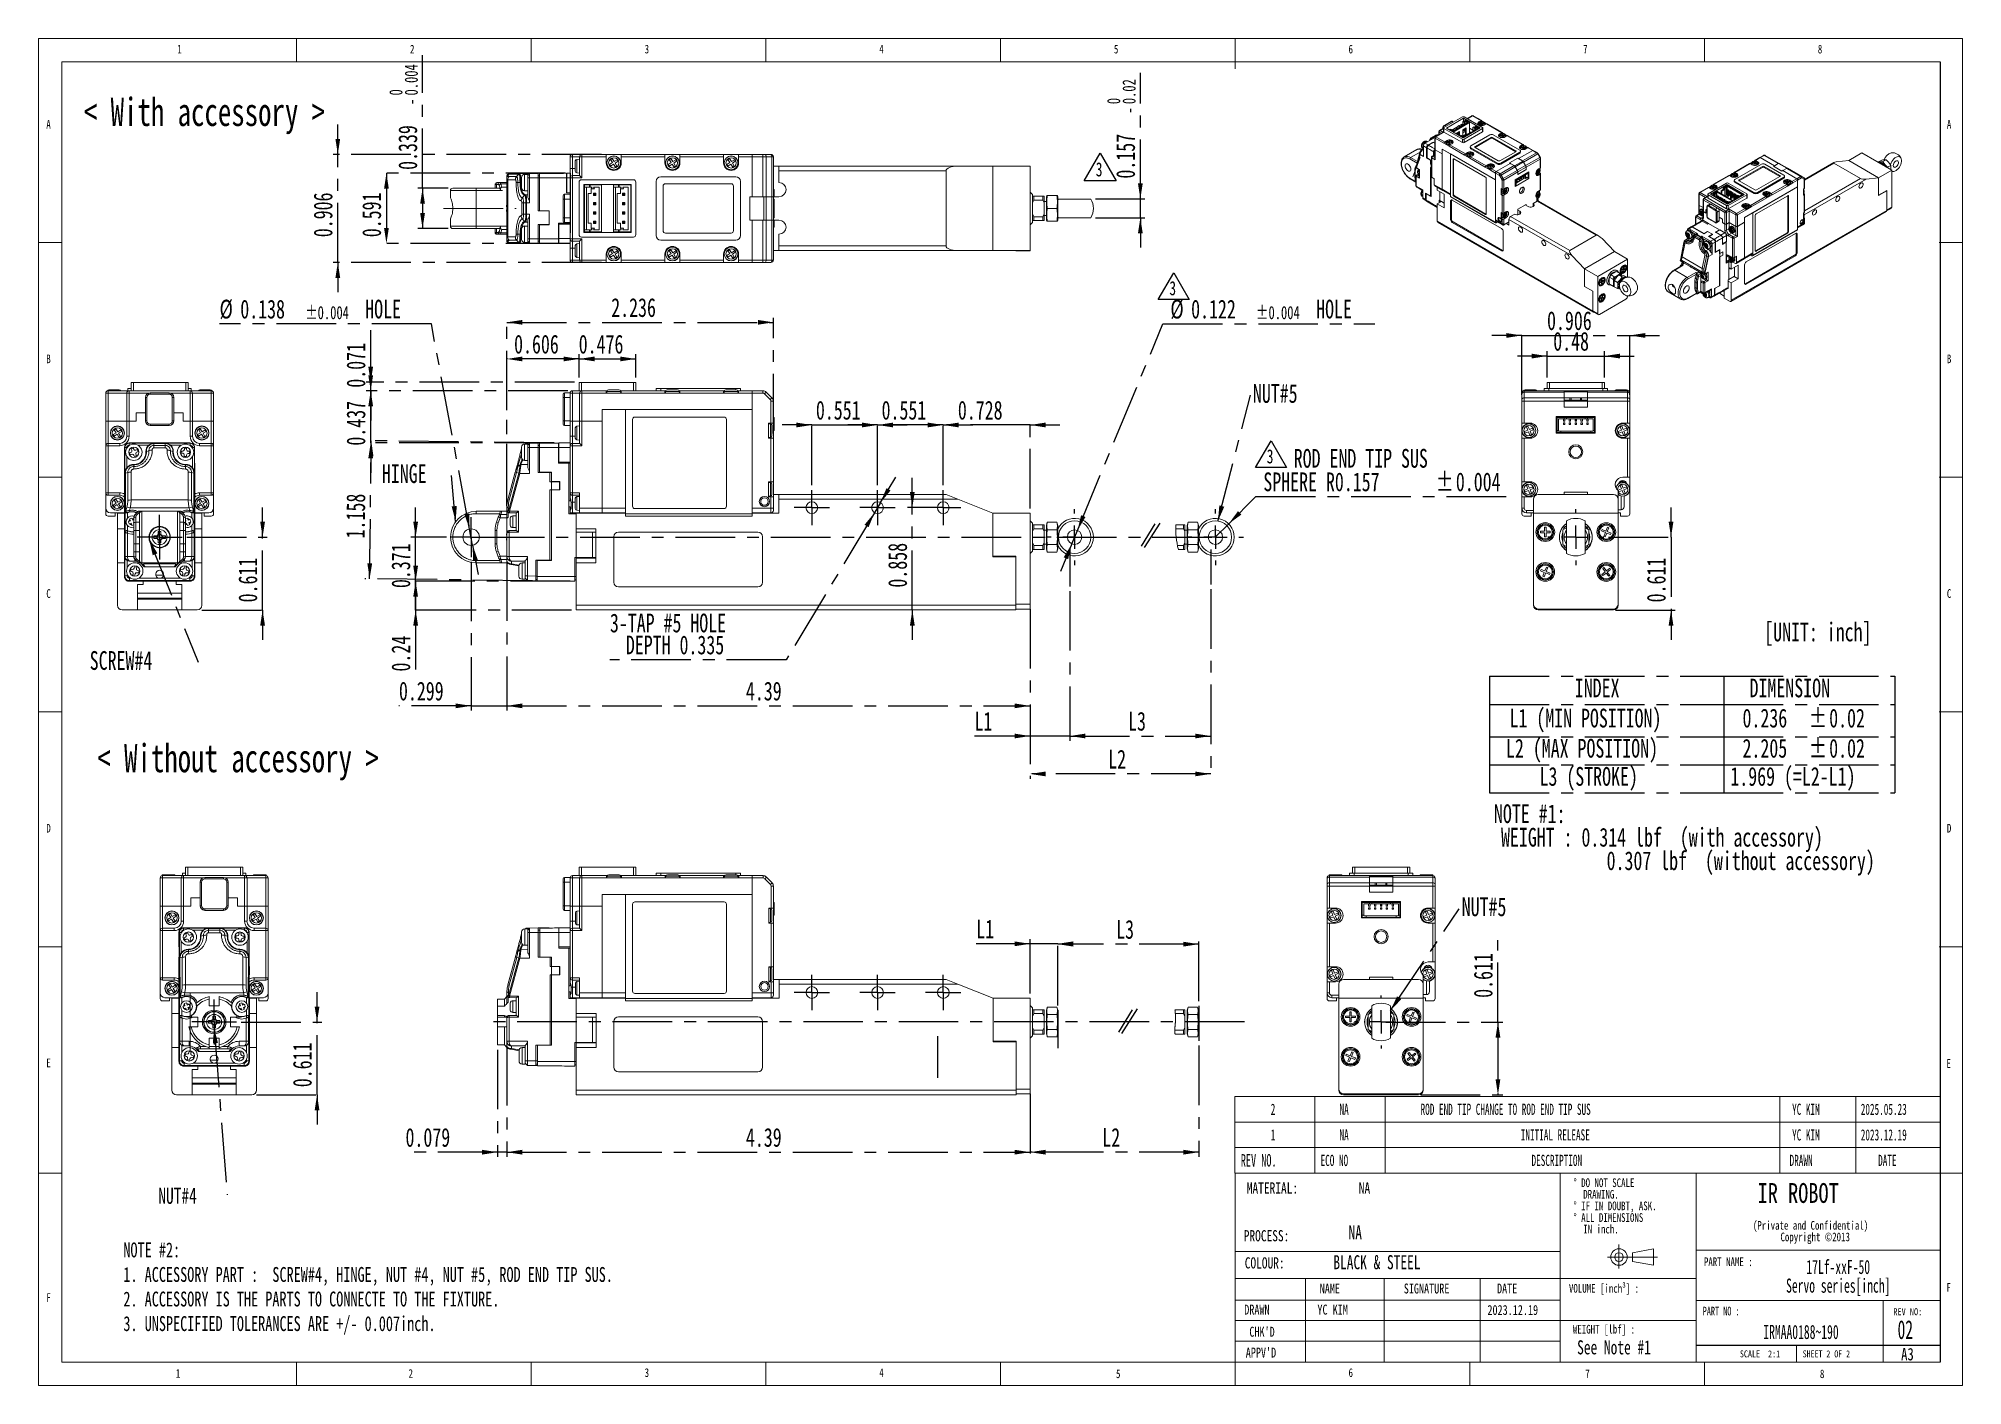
# Paper-space layout '시트1-ENG' of a CAD drawing. Header units: inches. Extents: x 0.2 to 16.3, y 0.2 to 11.5.
import ezdxf

# ---------------------------------------------------------------- set-up
doc = ezdxf.new("R2010")
doc.units = ezdxf.units.IN
doc.header["$MEASUREMENT"] = 0
doc.linetypes.add('CENTERX2', pattern=[0.8, 0.5, -0.1, 0.1, -0.1])
for name, color, linetype in [('CENTER_LINE', 7, 'CENTERX2'), ('DIMENSION', 7, 'Continuous'), ('NOTES', 7, 'Continuous')]:
    doc.layers.add(name, color=color, linetype=linetype)
doc.styles.add('SLDTEXTSTYLE0', font='TXT', dxfattribs={"width": 0.7})
doc.styles.add('SLDTEXTSTYLE2', font='TXT', dxfattribs={"width": 0.75})
doc.styles.add('SLDTEXTSTYLE3', font='TXT', dxfattribs={"width": 0.6875})
doc.styles.add('SLDTEXTSTYLE4', font='TXT', dxfattribs={"width": 0.605})
doc.styles.add('SLDTEXTSTYLE5', font='TXT', dxfattribs={"width": 0.694444})
doc.dimstyles.new('SLDDIMSTYLE0', dxfattribs={"dimtxt": 0.15748, "dimasz": 0.13, "dimexe": 0, "dimexo": 0.0625, "dimgap": 0.03937, "dimtad": 1, "dimdec": 3, "dimrnd": 1e-09, "dimzin": 12, "dimdsep": 46, "dimtxsty": 'SLDTEXTSTYLE0', "dimsah": 1, "dimcen": 0.09, "dimadec": 0, "dimazin": 3, "dimtfac": 1, "dimtdec": 3, "dimtofl": 0, "dimtmove": 0, "dimatfit": 3, "dimfxl": 1, "dimfrac": 2, "dimtolj": 1, "dimtzin": 12, "dimarcsym": 0})
doc.dimstyles.new('SLDDIMSTYLE1', dxfattribs={"dimtxt": 0.15748, "dimasz": 0.13, "dimexe": 0, "dimexo": 0.0625, "dimgap": 0.03937, "dimtad": 1, "dimdec": 3, "dimrnd": 1e-09, "dimzin": 12, "dimdsep": 46, "dimtxsty": 'SLDTEXTSTYLE0', "dimsah": 1, "dimcen": 0.09, "dimadec": 0, "dimazin": 3, "dimtfac": 1, "dimtdec": 3, "dimtmove": 0, "dimatfit": 0, "dimfxl": 1, "dimfrac": 2, "dimtolj": 1, "dimtzin": 12, "dimarcsym": 0})
doc.dimstyles.new('SLDDIMSTYLE10', dxfattribs={"dimtxt": 0.15748, "dimasz": 0.13, "dimexe": 0, "dimexo": 0.0625, "dimgap": 0.03937, "dimtad": 1, "dimdec": 3, "dimrnd": 1e-09, "dimdsep": 46, "dimtxsty": 'SLDTEXTSTYLE0', "dimsah": 1, "dimcen": 0.09, "dimadec": 0, "dimazin": 2, "dimtol": 1, "dimtm": 0.003937, "dimtfac": 1, "dimtdec": 3, "dimtofl": 0, "dimtmove": 0, "dimatfit": 3, "dimfxl": 1, "dimfrac": 2, "dimtolj": 1, "dimarcsym": 0})
doc.dimstyles.new('SLDDIMSTYLE11', dxfattribs={"dimtxt": 0.15748, "dimasz": 0.13, "dimexe": 0, "dimexo": 0.0625, "dimgap": 0.03937, "dimtad": 0, "dimtih": 1, "dimtoh": 1, "dimdec": 3, "dimrnd": 1e-09, "dimzin": 12, "dimdsep": 46, "dimtxsty": 'SLDTEXTSTYLE0', "dimsah": 1, "dimcen": 0, "dimadec": 0, "dimazin": 3, "dimtfac": 1, "dimtdec": 3, "dimtmove": 0, "dimatfit": 3, "dimfxl": 1, "dimfrac": 2, "dimtolj": 1, "dimtzin": 12, "dimarcsym": 0})
doc.dimstyles.new('SLDDIMSTYLE12', dxfattribs={"dimtxt": 0.15748, "dimasz": 0.13, "dimexe": 0, "dimexo": 0.0625, "dimgap": 0.03937, "dimtad": 0, "dimtih": 1, "dimtoh": 1, "dimdec": 3, "dimrnd": 1e-09, "dimdsep": 46, "dimtxsty": 'SLDTEXTSTYLE0', "dimsah": 1, "dimcen": 0, "dimadec": 0, "dimazin": 2, "dimtol": 1, "dimtp": 0.003937, "dimtm": 0.003937, "dimtfac": 1, "dimtdec": 3, "dimtmove": 0, "dimatfit": 3, "dimfxl": 1, "dimfrac": 2, "dimtolj": 1, "dimarcsym": 0})
doc.dimstyles.new('SLDDIMSTYLE13', dxfattribs={"dimtxt": 0.15748, "dimasz": 0.13, "dimexe": 0, "dimexo": 0.0625, "dimgap": 0.03937, "dimtad": 1, "dimdec": 3, "dimrnd": 1e-09, "dimdsep": 46, "dimtxsty": 'SLDTEXTSTYLE0', "dimsah": 1, "dimcen": 0.09, "dimadec": 0, "dimazin": 2, "dimtol": 1, "dimtm": 0.019685, "dimtfac": 1, "dimtdec": 3, "dimtmove": 0, "dimatfit": 0, "dimfxl": 1, "dimfrac": 2, "dimtolj": 1, "dimarcsym": 0})
doc.dimstyles.new('SLDDIMSTYLE14', dxfattribs={"dimtxt": 0.15748, "dimasz": 0.13, "dimexe": 0, "dimexo": 0.0625, "dimgap": 0.03937, "dimtad": 0, "dimtih": 1, "dimtoh": 1, "dimdec": 3, "dimrnd": 1e-09, "dimzin": 12, "dimdsep": 46, "dimtxsty": 'SLDTEXTSTYLE0', "dimsah": 1, "dimcen": 0, "dimadec": 0, "dimazin": 3, "dimtfac": 1, "dimtdec": 3, "dimtofl": 0, "dimtmove": 0, "dimatfit": 3, "dimfxl": 1, "dimfrac": 2, "dimtolj": 1, "dimtzin": 12, "dimarcsym": 0})
doc.dimstyles.new('SLDDIMSTYLE2', dxfattribs={"dimtxt": 0.15748, "dimasz": 0.13, "dimexe": 0, "dimexo": 0.0625, "dimgap": 0.03937, "dimtad": 0, "dimtih": 1, "dimtoh": 1, "dimdec": 3, "dimrnd": 1e-09, "dimdsep": 46, "dimtxsty": 'SLDTEXTSTYLE0', "dimsah": 1, "dimcen": 0, "dimadec": 0, "dimazin": 2, "dimtol": 1, "dimtp": 0.003937, "dimtm": 0.003937, "dimtfac": 1, "dimtdec": 3, "dimtmove": 0, "dimatfit": 3, "dimfxl": 1, "dimfrac": 2, "dimtolj": 1, "dimarcsym": 0})
doc.dimstyles.new('SLDDIMSTYLE4', dxfattribs={"dimtxt": 0.15748, "dimasz": 0.13, "dimexe": 0, "dimexo": 0.0625, "dimgap": 0.03937, "dimtad": 1, "dimdec": 3, "dimrnd": 1e-09, "dimdsep": 46, "dimtxsty": 'SLDTEXTSTYLE0', "dimsah": 1, "dimcen": 0.09, "dimadec": 0, "dimazin": 2, "dimtfac": 1, "dimtdec": 3, "dimtmove": 0, "dimatfit": 0, "dimfxl": 1, "dimfrac": 2, "dimtolj": 1, "dimtzin": 12, "dimarcsym": 0})
doc.dimstyles.new('SLDDIMSTYLE5', dxfattribs={"dimtxt": 0.15748, "dimasz": 0.13, "dimexe": 0, "dimexo": 0.0625, "dimgap": 0.03937, "dimtad": 1, "dimdec": 3, "dimrnd": 1e-09, "dimdsep": 46, "dimtxsty": 'SLDTEXTSTYLE0', "dimsah": 1, "dimcen": 0.09, "dimadec": 0, "dimazin": 2, "dimtfac": 1, "dimtdec": 3, "dimtofl": 0, "dimtmove": 0, "dimatfit": 3, "dimfxl": 1, "dimfrac": 2, "dimtolj": 1, "dimtzin": 12, "dimarcsym": 0})
doc.dimstyles.new('SLDDIMSTYLE9', dxfattribs={"dimtxt": 0.18, "dimasz": 0.13, "dimexe": 0, "dimexo": 0.0625, "dimgap": 0, "dimtad": 0, "dimtih": 1, "dimtoh": 1, "dimdec": 0, "dimrnd": 1e-09, "dimzin": 0, "dimdsep": 46, "dimtxsty": 'Standard', "dimsah": 1, "dimcen": 0.09, "dimadec": 0, "dimazin": 0, "dimtfac": 0.13, "dimtdec": 0, "dimtofl": 0, "dimtmove": 0, "dimatfit": 3, "dimfxl": 1, "dimfrac": 2, "dimtolj": 1, "dimtzin": 0, "dimarcsym": 0})

psp = doc.layouts.new('시트1-ENG')

# ---------------------------------------------------------------- texts
at = {"color": 7, "linetype": 'Continuous', "lineweight": 0}
for s, insert, char_height, attachment_point, style in [('1', (1.3615, 11.4436), 0.0729, 1, 'SLDTEXTSTYLE2'), ('2', (3.3136, 11.4436), 0.0729, 1, 'SLDTEXTSTYLE2'), ('3', (5.2822, 11.4436), 0.0729, 1, 'SLDTEXTSTYLE2'), ('4', (7.2507, 11.4436), 0.0729, 1, 'SLDTEXTSTYLE2'), ('5', (9.2192, 11.4436), 0.0729, 1, 'SLDTEXTSTYLE2'), ('6', (11.1877, 11.4436), 0.0729, 1, 'SLDTEXTSTYLE2'), ('7', (13.1562, 11.4436), 0.0729, 1, 'SLDTEXTSTYLE2'), ('8', (15.1247, 11.4436), 0.0729, 1, 'SLDTEXTSTYLE2'), ('A', (0.2625, 10.8137), 0.0729, 1, 'SLDTEXTSTYLE2'), ('A', (16.2073, 10.8137), 0.0729, 1, 'SLDTEXTSTYLE2'), ('B', (0.2625, 8.8452), 0.0729, 1, 'SLDTEXTSTYLE2'), ('B', (16.2073, 8.8452), 0.0729, 1, 'SLDTEXTSTYLE2'), ('C', (0.2625, 6.8767), 0.0729, 1, 'SLDTEXTSTYLE2'), ('C', (16.2073, 6.8767), 0.0729, 1, 'SLDTEXTSTYLE2'), ('D', (0.2625, 4.9082), 0.0729, 1, 'SLDTEXTSTYLE2'), ('D', (16.2073, 4.9082), 0.0729, 1, 'SLDTEXTSTYLE2'), ('E', (0.2625, 2.9397), 0.0729, 1, 'SLDTEXTSTYLE2'), ('E', (16.2042, 2.9345), 0.0729, 1, 'SLDTEXTSTYLE2'), ('MATERIAL:', (10.3338, 1.9007), 0.09375, 1, 'SLDTEXTSTYLE2'), ('NA', (11.3214, 1.9007), 0.09375, 2, 'SLDTEXTSTYLE2'), ('PROCESS:', (10.3082, 1.5003), 0.09375, 1, 'SLDTEXTSTYLE2'), ('PART NAME :', (14.1688, 1.2713), 0.072917, 1, 'SLDTEXTSTYLE2'), ('F', (0.2625, 0.9712), 0.0729, 1, 'SLDTEXTSTYLE2'), ('NAME', (10.9459, 1.0522), 0.08333, 1, 'SLDTEXTSTYLE2'), ('SIGNATURE', (11.651, 1.0522), 0.08333, 1, 'SLDTEXTSTYLE2'), ('DATE', (12.4332, 1.0522), 0.08333, 1, 'SLDTEXTSTYLE2'), ('VOLUME [inch³] :', (13.0367, 1.0481), 0.072917, 1, 'SLDTEXTSTYLE2'), ('DRAWN', (10.3125, 0.8753), 0.08333, 1, 'SLDTEXTSTYLE2'), ('2023.12.19', (12.3528, 0.8722), 0.08333, 1, 'SLDTEXTSTYLE2'), ('REV NO:', (15.7582, 0.8455), 0.05906, 1, 'SLDTEXTSTYLE2'), ("CHK'D", (10.3553, 0.6894), 0.08333, 1, 'SLDTEXTSTYLE2'), ('IRMAA0188~190', (14.9835, 0.7053), 0.11811, 2, 'SLDTEXTSTYLE4'), ("APPV'D", (10.3253, 0.5149), 0.08333, 1, 'SLDTEXTSTYLE2'), ('SCALE  2:1', (14.471, 0.4918), 0.05906, 1, 'SLDTEXTSTYLE0'), ('SHEET 2 OF 2', (14.9977, 0.4918), 0.059055, 1, 'SLDTEXTSTYLE3'), ('A3', (15.8233, 0.5121), 0.10417, 1, 'SLDTEXTSTYLE2'), ('1', (1.3495, 0.3344), 0.0729, 1, 'SLDTEXTSTYLE2'), ('2', (3.3016, 0.3344), 0.0729, 1, 'SLDTEXTSTYLE2'), ('3', (5.2822, 0.3413), 0.0729, 1, 'SLDTEXTSTYLE2'), ('4', (7.2507, 0.3413), 0.0729, 1, 'SLDTEXTSTYLE2'), ('5', (9.2367, 0.332), 0.0729, 1, 'SLDTEXTSTYLE2')]:
    psp.add_mtext(s, dxfattribs=dict(at, insert=insert, char_height=char_height, attachment_point=attachment_point, style=style))
at = {"layer": 'CENTER_LINE', "attachment_point": 1}
for s, insert, char_height, style in [('< With accessory >', (0.5771, 10.9985), 0.23622, 'SLDTEXTSTYLE0'), ('[UNIT: inch]', (14.6748, 6.5968), 0.15748, 'SLDTEXTSTYLE0'), ('< Without accessory >', (0.69, 5.5773), 0.23622, 'SLDTEXTSTYLE0'), ('NA', (11.1877, 1.5398), 0.11811, 'SLDTEXTSTYLE0'), ('BLACK & STEEL', (11.0601, 1.2902), 0.11811, 'SLDTEXTSTYLE0'), ('02', (15.7936, 0.7445), 0.15748, 'SLDTEXTSTYLE4'), ('See Note #1', (13.1054, 0.5761), 0.11811, 'SLDTEXTSTYLE0')]:
    psp.add_mtext(s, dxfattribs=dict(at, insert=insert, char_height=char_height, style=style))
at = {"layer": 'NOTES', "attachment_point": 1}
for s, insert, char_height, style in [('IR ROBOT', (14.6199, 1.8951), 0.16667, 'SLDTEXTSTYLE2'), ('COLOUR:', (10.3168, 1.2721), 0.09375, 'SLDTEXTSTYLE2'), ('F', (16.2042, 1.0567), 0.0729, 'SLDTEXTSTYLE2'), ('YC KIM', (10.9266, 0.8753), 0.08333, 'SLDTEXTSTYLE2'), ('PART NO :', (14.1589, 0.8575), 0.07292, 'SLDTEXTSTYLE5'), ('WEIGHT [lbf] :', (13.0699, 0.7055), 0.072917, 'SLDTEXTSTYLE2'), ('6', (11.1877, 0.3413), 0.0729, 'SLDTEXTSTYLE2'), ('7', (13.1737, 0.332), 0.0729, 'SLDTEXTSTYLE2'), ('8', (15.1422, 0.332), 0.0729, 'SLDTEXTSTYLE2')]:
    psp.add_mtext(s, dxfattribs=dict(at, insert=insert, char_height=char_height, style=style))

# ---------------------------------------------------------------- blocks, each defined once
blk = doc.blocks.new('SW_NOTE_0_10')
at = {"layer": 'CENTER_LINE', "color": 0, "attachment_point": 1, "style": 'SLDTEXTSTYLE0'}
for s, insert, char_height in [('NOTE #1:', (0.059, 0.203), 0.1575), ('WEIGHT : 0.314 lbf  (with accessory)', (0.118, 0.006), 0.15748), ('0.307 lbf  (without accessory)', (1.004, -0.191), 0.15748)]:
    blk.add_mtext(s, dxfattribs=dict(at, insert=insert, char_height=char_height))
blk = doc.blocks.new('SW_NOTE_0_11')
at = {"layer": 'CENTER_LINE', "color": 0, "char_height": 0.125, "attachment_point": 1, "style": 'SLDTEXTSTYLE0'}
for s, insert in [('NOTE #2:', (0, 0.161)), ('1. ACCESSORY PART :  SCREW#4, HINGE, NUT #4, NUT #5, ROD END TIP SUS.', (0, -0.045)), ('2. ACCESSORY IS THE PARTS TO CONNECTE TO THE FIXTURE.', (0, -0.251)), ('3. UNSPECIFIED TOLERANCES ARE +/- 0.007inch.', (0, -0.457))]:
    blk.add_mtext(s, dxfattribs=dict(at, insert=insert))
blk = doc.blocks.new('SW_NOTE_0_12')
at = {"layer": 'CENTER_LINE', "color": 0}
for p, q in [((-0.093, -0.003), (0.036, 0.221)), ((0.036, 0.221), (0.165, -0.003)), ((0.165, -0.003), (-0.093, -0.003))]:
    blk.add_line(p, q, dxfattribs=at)
at = {"layer": 'CENTER_LINE', "color": 0, "insert": (0, 0.152), "char_height": 0.118, "attachment_point": 1, "style": 'SLDTEXTSTYLE0'}
blk.add_mtext('3', dxfattribs=at)
blk = doc.blocks.new('SW_NOTE_0_13')
at = {"layer": 'CENTER_LINE', "color": 0}
for p, q in [((-0.093, -0.001), (0.036, 0.222)), ((0.036, 0.222), (0.165, -0.001)), ((0.165, -0.001), (-0.093, -0.001))]:
    blk.add_line(p, q, dxfattribs=at)
at = {"layer": 'CENTER_LINE', "color": 0, "insert": (0, 0.152), "char_height": 0.118, "attachment_point": 1, "style": 'SLDTEXTSTYLE0'}
blk.add_mtext('3', dxfattribs=at)
blk = doc.blocks.new('SW_NOTE_0_14')
at = {"color": 0, "linetype": 'Continuous', "lineweight": 0, "char_height": 0.07292, "attachment_point": 2, "style": 'SLDTEXTSTYLE2'}
for s, insert in [('(Private and Confidential)', (0.606, 0.094)), ('Copyright ©2013', (0.645, -0.003))]:
    blk.add_mtext(s, dxfattribs=dict(at, insert=insert))
blk = doc.blocks.new('SW_NOTE_0_15')
at = {"color": 0, "linetype": 'Continuous', "lineweight": 0, "char_height": 0.11811, "attachment_point": 2, "style": 'SLDTEXTSTYLE4'}
for s, insert in [('Servo series[inch]', (0.426, -0.005)), ('17Lf-xxF-50', (0.426, 0.152))]:
    blk.add_mtext(s, dxfattribs=dict(at, insert=insert))
blk = doc.blocks.new('SW_NOTE_0_16')
at = {"color": 0, "linetype": 'Continuous', "lineweight": 0, "attachment_point": 1, "style": 'SLDTEXTSTYLE2'}
for s, insert, char_height in [('%%d DO NOT SCALE', (0, 0.094), 0.07292), ('%%d IF IN DOUBT, ASK.', (0, -0.1), 0.07292), ('DRAWING.', (0.082, -0.003), 0.0729), ('%%d ALL DIMENSIONS', (0, -0.198), 0.07292), ('IN inch.', (0.082, -0.295), 0.0729)]:
    blk.add_mtext(s, dxfattribs=dict(at, insert=insert, char_height=char_height))
blk = doc.blocks.new('SW_TABLEANNOTATION_2')
at = {"layer": 'CENTER_LINE', "color": 0}
for p, q in [((0, 0), (0, -0.236)), ((0, 0), (1.964, 0)), ((1.964, 0), (1.964, -0.236)), ((1.964, 0), (3.399, 0)), ((3.399, 0), (3.399, -0.236)), ((0, -0.236), (0, -0.507)), ((0, -0.236), (1.964, -0.236)), ((1.964, -0.236), (1.964, -0.507)), ((1.964, -0.236), (3.399, -0.236)), ((3.399, -0.236), (3.399, -0.507)), ((0, -0.507), (0, -0.743)), ((0, -0.507), (1.964, -0.507)), ((1.964, -0.507), (1.964, -0.743)), ((1.964, -0.507), (3.399, -0.507)), ((3.399, -0.507), (3.399, -0.743)), ((0, -0.743), (0, -0.979)), ((0, -0.743), (1.964, -0.743)), ((1.964, -0.743), (1.964, -0.979)), ((1.964, -0.743), (3.399, -0.743)), ((3.399, -0.743), (3.399, -0.979)), ((0, -0.979), (1.964, -0.979)), ((1.964, -0.979), (3.399, -0.979))]:
    blk.add_line(p, q, dxfattribs=at)
at = {"layer": 'CENTER_LINE', "color": 0, "attachment_point": 1, "style": 'SLDTEXTSTYLE0'}
for s, insert, char_height in [('INDEX', (0.715, -0.019), 0.1575), ('DIMENSION', (2.181, -0.019), 0.1575), ('L1 (MIN POSITION)', (0.167, -0.272), 0.15748), ('0.236', (2.122, -0.272), 0.1575), ('%%p', (2.68, -0.272), 0.1575), ('0.02', (2.849, -0.272), 0.1575), ('L2 (MAX POSITION)', (0.138, -0.525), 0.15748), ('2.205', (2.122, -0.525), 0.1575), ('%%p', (2.68, -0.525), 0.1575), ('0.02', (2.849, -0.525), 0.1575), ('L3 (STROKE)', (0.419, -0.761), 0.15748), ('1.969 (=L2-L1)', (2.02, -0.761), 0.15748)]:
    blk.add_mtext(s, dxfattribs=dict(at, insert=insert, char_height=char_height))
blk = doc.blocks.new('SW_TABLEANNOTATION_3')
at = {"color": 0, "linetype": 'Continuous', "lineweight": 18}
for p, q in [((0, 0), (0, -0.215)), ((0, 0), (0.669, 0)), ((0.669, 0), (0.669, -0.215)), ((0.669, 0), (1.259, 0)), ((1.259, 0), (1.259, -0.215)), ((1.259, 0), (4.571, 0)), ((4.571, 0), (4.571, -0.215)), ((4.571, 0), (5.208, 0)), ((5.208, 0), (5.208, -0.215)), ((5.208, 0), (5.916, 0)), ((5.916, 0), (5.916, -0.215)), ((0, -0.215), (0, -0.43)), ((0, -0.215), (0.669, -0.215)), ((0.669, -0.215), (0.669, -0.43)), ((0.669, -0.215), (1.259, -0.215)), ((1.259, -0.215), (1.259, -0.43)), ((1.259, -0.215), (4.571, -0.215)), ((4.571, -0.215), (4.571, -0.43)), ((4.571, -0.215), (5.208, -0.215)), ((5.208, -0.215), (5.208, -0.43)), ((5.208, -0.215), (5.916, -0.215)), ((5.916, -0.215), (5.916, -0.43)), ((0, -0.43), (0, -0.645)), ((0, -0.43), (0.669, -0.43)), ((0.669, -0.43), (0.669, -0.645)), ((0.669, -0.43), (1.259, -0.43)), ((1.259, -0.43), (1.259, -0.645)), ((1.259, -0.43), (4.571, -0.43)), ((4.571, -0.43), (4.571, -0.645)), ((4.571, -0.43), (5.208, -0.43)), ((5.208, -0.43), (5.208, -0.645)), ((5.208, -0.43), (5.916, -0.43)), ((5.916, -0.43), (5.916, -0.645)), ((0, -0.645), (0.669, -0.645)), ((0.669, -0.645), (1.259, -0.645)), ((1.259, -0.645), (4.571, -0.645)), ((4.571, -0.645), (5.208, -0.645)), ((5.208, -0.645), (5.916, -0.645))]:
    blk.add_line(p, q, dxfattribs=at)
at = {"color": 0, "linetype": 'Continuous', "lineweight": 0, "attachment_point": 1, "style": 'SLDTEXTSTYLE4'}
for s, insert, char_height in [('2', (0.3, -0.061), 0.0938), ('NA', (0.877, -0.061), 0.0938), ('ROD END TIP CHANGE TO ROD END TIP SUS', (1.557, -0.061), 0.09375), ('YC KIM', (4.674, -0.061), 0.0938), ('2025.05.23', (5.25, -0.061), 0.0938), ('1', (0.3, -0.276), 0.0938), ('NA', (0.877, -0.276), 0.0938), ('INITIAL RELEASE', (2.398, -0.276), 0.09375), ('YC KIM', (4.674, -0.276), 0.0938), ('2023.12.19', (5.25, -0.276), 0.0938), ('REV NO.', (0.049, -0.484), 0.1042), ('ECO NO', (0.718, -0.49), 0.0938), ('DESCRIPTION', (2.488, -0.49), 0.09375), ('DRAWN', (4.653, -0.49), 0.0938), ('DATE', (5.396, -0.49), 0.0938)]:
    blk.add_mtext(s, dxfattribs=dict(at, insert=insert, char_height=char_height))
blk = doc.blocks.new('_D_37')
at = {"layer": 'CENTER_LINE'}
for p, q in [((8.85, 6.861), (8.85, 5.605)), ((10.031, 6.877), (10.031, 5.605)), ((8.85, 5.645), (10.031, 5.645))]:
    blk.add_line(p, q, dxfattribs=at)
for points in [[(8.85, 5.645), (8.98, 5.625), (8.98, 5.665)], [(10.031, 5.645), (9.901, 5.665), (9.901, 5.625)]]:
    blk.add_solid(points, dxfattribs=at)
at = {"layer": 'CENTER_LINE', "insert": (9.338, 5.848), "char_height": 0.1575, "attachment_point": 1, "style": 'SLDTEXTSTYLE0'}
blk.add_mtext('L3', dxfattribs=at)
blk = doc.blocks.new('_D_38')
at = {"layer": 'CENTER_LINE'}
for p, q in [((8.85, 6.861), (8.85, 5.605)), ((8.516, 6.71), (8.516, 5.605)), ((8.516, 5.645), (8.049, 5.645)), ((8.85, 5.645), (8.516, 5.645)), ((8.85, 5.645), (9.1, 5.645))]:
    blk.add_line(p, q, dxfattribs=at)
for points in [[(8.516, 5.645), (8.386, 5.665), (8.386, 5.625)], [(8.85, 5.645), (8.98, 5.625), (8.98, 5.665)]]:
    blk.add_solid(points, dxfattribs=at)
at = {"layer": 'CENTER_LINE', "insert": (8.049, 5.848), "char_height": 0.1575, "attachment_point": 1, "style": 'SLDTEXTSTYLE0'}
blk.add_mtext('L1', dxfattribs=at)
blk = doc.blocks.new('_D_39')
at = {"layer": 'CENTER_LINE'}
for p, q in [((10.031, 6.877), (10.031, 5.287)), ((8.516, 6.71), (8.516, 5.287)), ((10.031, 5.327), (8.516, 5.327))]:
    blk.add_line(p, q, dxfattribs=at)
for points in [[(8.516, 5.327), (8.646, 5.307), (8.646, 5.347)], [(10.031, 5.327), (9.901, 5.347), (9.901, 5.307)]]:
    blk.add_solid(points, dxfattribs=at)
at = {"layer": 'CENTER_LINE', "insert": (9.171, 5.53), "char_height": 0.1575, "attachment_point": 1, "style": 'SLDTEXTSTYLE0'}
blk.add_mtext('L2', dxfattribs=at)
blk = doc.blocks.new('_D_40')
at = {"layer": 'CENTER_LINE'}
for p, q in [((3.493, 9.102), (1.716, 9.102)), ((3.814, 7.381), (3.493, 9.102)), ((3.839, 7.246), (3.814, 7.381)), ((3.839, 7.246), (3.885, 7))]:
    blk.add_line(p, q, dxfattribs=at)
for points in [[(3.814, 7.381), (3.81, 7.512), (3.77, 7.505)], [(3.839, 7.246), (3.843, 7.114), (3.883, 7.121)]]:
    blk.add_solid(points, dxfattribs=at)
at = {"layer": 'CENTER_LINE', "attachment_point": 1, "style": 'SLDTEXTSTYLE0'}
for s, insert, char_height in [('%%c', (1.716, 9.305), 0.1575), ('0.138', (1.89, 9.305), 0.1575), ('±0.004', (2.434, 9.252), 0.1102), ('HOLE', (2.938, 9.305), 0.1575)]:
    blk.add_mtext(s, dxfattribs=dict(at, insert=insert, char_height=char_height))
blk = doc.blocks.new('_D_41')
at = {"layer": 'CENTER_LINE'}
for p, q in [((7.528, 7.561), (7.528, 7.811)), ((7.748, 7.561), (7.488, 7.561)), ((7.528, 6.702), (7.528, 7.561)), ((7.528, 6.702), (7.528, 6.452))]:
    blk.add_line(p, q, dxfattribs=at)
for points in [[(7.528, 7.561), (7.548, 7.691), (7.508, 7.691)], [(7.528, 6.702), (7.508, 6.572), (7.548, 6.572)]]:
    blk.add_solid(points, dxfattribs=at)
at = {"layer": 'CENTER_LINE', "insert": (7.325, 6.89), "char_height": 0.1575, "attachment_point": 1, "rotation": 90, "style": 'SLDTEXTSTYLE0'}
blk.add_mtext('0.858', dxfattribs=at)
blk = doc.blocks.new('_D_42')
at = {"layer": 'CENTER_LINE'}
for p, q in [((3.827, 7.107), (3.827, 5.858)), ((4.126, 7.112), (4.126, 5.858)), ((3.827, 5.898), (3.221, 5.898)), ((3.827, 5.898), (4.126, 5.898)), ((4.126, 5.898), (4.376, 5.898))]:
    blk.add_line(p, q, dxfattribs=at)
for points in [[(3.827, 5.898), (3.697, 5.918), (3.697, 5.878)], [(4.126, 5.898), (4.256, 5.878), (4.256, 5.918)]]:
    blk.add_solid(points, dxfattribs=at)
at = {"layer": 'CENTER_LINE', "insert": (3.221, 6.101), "char_height": 0.1575, "attachment_point": 1, "style": 'SLDTEXTSTYLE0'}
blk.add_mtext('0.299', dxfattribs=at)
blk = doc.blocks.new('_D_43')
at = {"layer": 'CENTER_LINE'}
for p, q in [((4.126, 7.112), (4.126, 5.858)), ((8.516, 6.71), (8.516, 5.858)), ((4.126, 5.898), (8.516, 5.898))]:
    blk.add_line(p, q, dxfattribs=at)
for points in [[(4.126, 5.898), (4.256, 5.878), (4.256, 5.918)], [(8.516, 5.898), (8.386, 5.918), (8.386, 5.878)]]:
    blk.add_solid(points, dxfattribs=at)
at = {"layer": 'CENTER_LINE', "insert": (6.132, 6.101), "char_height": 0.1575, "attachment_point": 1, "style": 'SLDTEXTSTYLE0'}
blk.add_mtext('4.39', dxfattribs=at)
blk = doc.blocks.new('_D_44')
at = {"layer": 'CENTER_LINE'}
for p, q in [((2.984, 8.541), (2.984, 8.791)), ((4.638, 8.541), (2.945, 8.541)), ((2.984, 8.104), (2.984, 8.541)), ((4.523, 8.104), (2.945, 8.104)), ((2.984, 8.104), (2.984, 7.854))]:
    blk.add_line(p, q, dxfattribs=at)
for points in [[(2.984, 8.541), (3.004, 8.671), (2.964, 8.671)], [(2.984, 8.104), (2.964, 7.974), (3.004, 7.974)]]:
    blk.add_solid(points, dxfattribs=at)
at = {"layer": 'CENTER_LINE', "insert": (2.781, 8.081), "char_height": 0.1575, "attachment_point": 1, "rotation": 90, "style": 'SLDTEXTSTYLE0'}
blk.add_mtext('0.437', dxfattribs=at)
blk = doc.blocks.new('_D_45')
at = {"layer": 'CENTER_LINE'}
for p, q in [((2.984, 8.612), (2.984, 9.05)), ((4.693, 8.612), (2.945, 8.612)), ((2.984, 8.541), (2.984, 8.612)), ((4.638, 8.541), (2.945, 8.541)), ((2.984, 8.541), (2.984, 8.291))]:
    blk.add_line(p, q, dxfattribs=at)
for points in [[(2.984, 8.612), (3.004, 8.742), (2.964, 8.742)], [(2.984, 8.541), (2.964, 8.411), (3.004, 8.411)]]:
    blk.add_solid(points, dxfattribs=at)
at = {"layer": 'CENTER_LINE', "insert": (2.781, 8.567), "char_height": 0.1575, "attachment_point": 1, "rotation": 90, "style": 'SLDTEXTSTYLE0'}
blk.add_mtext('0.071', dxfattribs=at)
blk = doc.blocks.new('_D_46')
at = {"layer": 'CENTER_LINE'}
for p, q in [((3.361, 7.313), (3.361, 7.563)), ((3.62, 7.313), (3.322, 7.313)), ((3.361, 6.943), (3.361, 7.313)), ((4.657, 6.943), (3.322, 6.943)), ((3.361, 6.943), (3.361, 6.693))]:
    blk.add_line(p, q, dxfattribs=at)
for points in [[(3.361, 7.313), (3.381, 7.443), (3.341, 7.443)], [(3.361, 6.943), (3.341, 6.813), (3.381, 6.813)]]:
    blk.add_solid(points, dxfattribs=at)
at = {"layer": 'CENTER_LINE', "insert": (3.158, 6.886), "char_height": 0.1575, "attachment_point": 1, "rotation": 90, "style": 'SLDTEXTSTYLE0'}
blk.add_mtext('0.371', dxfattribs=at)
blk = doc.blocks.new('_D_47')
at = {"layer": 'CENTER_LINE'}
for p, q in [((4.126, 7.597), (4.126, 8.848)), ((4.732, 8.808), (4.126, 8.808)), ((4.732, 8.651), (4.732, 8.848))]:
    blk.add_line(p, q, dxfattribs=at)
for points in [[(4.126, 8.808), (4.256, 8.788), (4.256, 8.828)], [(4.732, 8.808), (4.602, 8.828), (4.602, 8.788)]]:
    blk.add_solid(points, dxfattribs=at)
at = {"layer": 'CENTER_LINE', "insert": (4.187, 9.011), "char_height": 0.1575, "attachment_point": 1, "style": 'SLDTEXTSTYLE0'}
blk.add_mtext('0.606', dxfattribs=at)
blk = doc.blocks.new('_D_48')
at = {"layer": 'CENTER_LINE'}
for p, q in [((4.732, 8.651), (4.732, 8.848)), ((4.732, 8.808), (5.208, 8.808)), ((5.208, 8.651), (5.208, 8.848))]:
    blk.add_line(p, q, dxfattribs=at)
for points in [[(4.732, 8.808), (4.862, 8.788), (4.862, 8.828)], [(5.208, 8.808), (5.078, 8.828), (5.078, 8.788)]]:
    blk.add_solid(points, dxfattribs=at)
at = {"layer": 'CENTER_LINE', "insert": (4.729, 9.011), "char_height": 0.1575, "attachment_point": 1, "style": 'SLDTEXTSTYLE0'}
blk.add_mtext('0.476', dxfattribs=at)
blk = doc.blocks.new('_D_49')
at = {"layer": 'CENTER_LINE'}
for p, q in [((4.126, 7.577), (4.126, 9.154)), ((4.126, 9.115), (6.362, 9.115)), ((6.362, 8.183), (6.362, 9.154))]:
    blk.add_line(p, q, dxfattribs=at)
for points in [[(4.126, 9.115), (4.256, 9.095), (4.256, 9.135)], [(6.362, 9.115), (6.232, 9.135), (6.232, 9.095)]]:
    blk.add_solid(points, dxfattribs=at)
at = {"layer": 'CENTER_LINE', "insert": (5.002, 9.318), "char_height": 0.1575, "attachment_point": 1, "style": 'SLDTEXTSTYLE0'}
blk.add_mtext('2.236', dxfattribs=at)
blk = doc.blocks.new('_D_50')
at = {"layer": 'CENTER_LINE'}
for p, q in [((6.685, 8.254), (6.435, 8.254)), ((6.685, 7.748), (6.685, 8.293)), ((6.685, 8.254), (7.236, 8.254)), ((7.236, 7.748), (7.236, 8.293)), ((7.236, 8.254), (7.486, 8.254))]:
    blk.add_line(p, q, dxfattribs=at)
for points in [[(6.685, 8.254), (6.555, 8.274), (6.555, 8.234)], [(7.236, 8.254), (7.366, 8.234), (7.366, 8.274)]]:
    blk.add_solid(points, dxfattribs=at)
at = {"layer": 'CENTER_LINE', "insert": (6.719, 8.457), "char_height": 0.1575, "attachment_point": 1, "style": 'SLDTEXTSTYLE0'}
blk.add_mtext('0.551', dxfattribs=at)
blk = doc.blocks.new('_D_51')
at = {"layer": 'CENTER_LINE'}
for p, q in [((7.236, 8.254), (6.986, 8.254)), ((7.236, 7.748), (7.236, 8.293)), ((7.787, 8.254), (7.236, 8.254)), ((7.787, 7.748), (7.787, 8.293)), ((7.787, 8.254), (8.037, 8.254))]:
    blk.add_line(p, q, dxfattribs=at)
for points in [[(7.236, 8.254), (7.106, 8.274), (7.106, 8.234)], [(7.787, 8.254), (7.917, 8.234), (7.917, 8.274)]]:
    blk.add_solid(points, dxfattribs=at)
at = {"layer": 'CENTER_LINE', "insert": (7.27, 8.457), "char_height": 0.1575, "attachment_point": 1, "style": 'SLDTEXTSTYLE0'}
blk.add_mtext('0.551', dxfattribs=at)
blk = doc.blocks.new('_D_52')
at = {"layer": 'CENTER_LINE'}
for p, q in [((7.787, 8.254), (7.537, 8.254)), ((7.787, 7.748), (7.787, 8.293)), ((8.516, 8.254), (7.787, 8.254)), ((8.516, 7.553), (8.516, 8.293)), ((8.516, 8.254), (8.766, 8.254))]:
    blk.add_line(p, q, dxfattribs=at)
for points in [[(7.787, 8.254), (7.657, 8.274), (7.657, 8.234)], [(8.516, 8.254), (8.646, 8.234), (8.646, 8.274)]]:
    blk.add_solid(points, dxfattribs=at)
at = {"layer": 'CENTER_LINE', "insert": (7.91, 8.457), "char_height": 0.1575, "attachment_point": 1, "style": 'SLDTEXTSTYLE0'}
blk.add_mtext('0.728', dxfattribs=at)
blk = doc.blocks.new('_D_53')
at = {"layer": 'CENTER_LINE'}
for p, q in [((7.261, 7.603), (7.39, 7.817)), ((7.261, 7.603), (7.211, 7.518)), ((7.211, 7.518), (6.47, 6.285)), ((6.47, 6.285), (4.991, 6.285))]:
    blk.add_line(p, q, dxfattribs=at)
for points in [[(7.261, 7.603), (7.345, 7.704), (7.311, 7.724)], [(7.211, 7.518), (7.127, 7.417), (7.161, 7.397)]]:
    blk.add_solid(points, dxfattribs=at)
at = {"layer": 'CENTER_LINE', "char_height": 0.15748, "attachment_point": 1, "style": 'SLDTEXTSTYLE0'}
for s, insert in [('3-TAP #5 HOLE', (4.991, 6.672)), ('DEPTH 0.335', (5.125, 6.488))]:
    blk.add_mtext(s, dxfattribs=dict(at, insert=insert))
blk = doc.blocks.new('_D_54')
at = {"layer": 'CENTER_LINE'}
for p, q in [((8.913, 7.37), (9.631, 9.102)), ((9.631, 9.102), (11.407, 9.102)), ((8.866, 7.257), (8.913, 7.37)), ((8.866, 7.257), (8.77, 7.026))]:
    blk.add_line(p, q, dxfattribs=at)
for points in [[(8.913, 7.37), (8.981, 7.482), (8.944, 7.497)], [(8.866, 7.257), (8.798, 7.144), (8.835, 7.129)]]:
    blk.add_solid(points, dxfattribs=at)
at = {"layer": 'CENTER_LINE', "attachment_point": 1, "style": 'SLDTEXTSTYLE0'}
for s, insert, char_height in [('%%c', (9.693, 9.305), 0.1575), ('0.122', (9.867, 9.305), 0.1575), ('±0.004', (10.411, 9.252), 0.1102), ('HOLE', (10.916, 9.305), 0.1575)]:
    blk.add_mtext(s, dxfattribs=dict(at, insert=insert, char_height=char_height))
blk = doc.blocks.new('_D_55')
at = {"layer": 'CENTER_LINE'}
for p, q in [((4.521, 8.103), (2.95, 8.122)), ((2.975, 6.964), (2.989, 8.121)), ((4.342, 6.947), (2.936, 6.964))]:
    blk.add_line(p, q, dxfattribs=at)
for points in [[(2.989, 8.121), (2.967, 7.992), (3.007, 7.991)], [(2.975, 6.964), (2.996, 7.093), (2.956, 7.094)]]:
    blk.add_solid(points, dxfattribs=at)
at = {"layer": 'CENTER_LINE', "insert": (2.776, 7.304), "char_height": 0.1575, "attachment_point": 1, "rotation": 89.3, "style": 'SLDTEXTSTYLE0'}
blk.add_mtext('1.158', dxfattribs=at)
blk = doc.blocks.new('_D_56')
at = {"layer": 'CENTER_LINE'}
for p, q in [((3.361, 6.943), (3.361, 7.193)), ((4.657, 6.943), (3.322, 6.943)), ((3.361, 6.702), (3.361, 6.943)), ((4.669, 6.702), (3.322, 6.702)), ((3.361, 6.702), (3.361, 6.186))]:
    blk.add_line(p, q, dxfattribs=at)
for points in [[(3.361, 6.943), (3.381, 7.073), (3.341, 7.073)], [(3.361, 6.702), (3.341, 6.572), (3.381, 6.572)]]:
    blk.add_solid(points, dxfattribs=at)
at = {"layer": 'CENTER_LINE', "insert": (3.158, 6.186), "char_height": 0.1575, "attachment_point": 1, "rotation": 90, "style": 'SLDTEXTSTYLE0'}
blk.add_mtext('0.24', dxfattribs=at)
blk = doc.blocks.new('SW_NOTE_0_17')
at = {"layer": 'CENTER_LINE', "color": 0, "insert": (-0.584, 0.095), "char_height": 0.1575, "attachment_point": 1, "style": 'SLDTEXTSTYLE0'}
blk.add_mtext('HINGE', dxfattribs=at)
blk = doc.blocks.new('SW_CENTERMARKSYMBOL_13')
at = {"layer": 'CENTER_LINE', "color": 0}
for p, q in [((0, 0.098), (0, 0.167)), ((-0.098, 0), (-0.167, 0)), ((0, 0), (-0.098, 0)), ((0, 0), (0, 0.098)), ((0, 0), (0, -0.098)), ((0, 0), (0.098, 0)), ((0.098, 0), (0.167, 0)), ((0, -0.098), (0, -0.167))]:
    blk.add_line(p, q, dxfattribs=at)
blk = doc.blocks.new('SW_CENTERMARKSYMBOL_14')
at = {"layer": 'CENTER_LINE', "color": 0}
for p, q in [((-0.098, 0), (-0.148, 0)), ((0, 0), (-0.098, 0)), ((0, 0.098), (0, 0.148)), ((0, 0), (0, 0.098)), ((0, 0), (0, -0.098)), ((0, 0), (0.098, 0)), ((0.098, 0), (0.148, 0)), ((0, -0.098), (0, -0.148))]:
    blk.add_line(p, q, dxfattribs=at)
blk = doc.blocks.new('SW_CENTERMARKSYMBOL_15')
at = {"layer": 'CENTER_LINE', "color": 0}
for p, q in [((-0.098, 0), (-0.148, 0)), ((0, 0), (-0.098, 0)), ((0, 0.098), (0, 0.148)), ((0, 0), (0, 0.098)), ((0, 0), (0, -0.098)), ((0, 0), (0.098, 0)), ((0.098, 0), (0.148, 0)), ((0, -0.098), (0, -0.148))]:
    blk.add_line(p, q, dxfattribs=at)
blk = doc.blocks.new('SW_CENTERMARKSYMBOL_16')
at = {"layer": 'CENTER_LINE', "color": 0}
for p, q in [((-0.098, 0), (-0.148, 0)), ((0, 0), (-0.098, 0)), ((0, 0.098), (0, 0.148)), ((0, 0), (0, 0.098)), ((0, 0), (0, -0.098)), ((0, 0), (0.098, 0)), ((0.098, 0), (0.148, 0)), ((0, -0.098), (0, -0.148))]:
    blk.add_line(p, q, dxfattribs=at)
blk = doc.blocks.new('SW_CENTERMARKSYMBOL_17')
at = {"layer": 'CENTER_LINE', "color": 0}
for p, q in [((0, 0.197), (0, 0.235)), ((-0.197, 0), (-0.235, 0)), ((0, 0), (-0.098, 0)), ((0, 0), (0, 0.098)), ((0, 0), (0, -0.098)), ((0, 0), (0.098, 0)), ((0.197, 0), (0.235, 0)), ((0, -0.197), (0, -0.235))]:
    blk.add_line(p, q, dxfattribs=at)
blk = doc.blocks.new('_D_57')
at = {"layer": 'CENTER_LINE'}
for p, q in [((12.641, 8.507), (12.641, 9.045)), ((13.547, 8.507), (13.547, 9.045)), ((12.641, 9.005), (12.391, 9.005)), ((12.641, 9.005), (13.547, 9.005)), ((13.547, 9.005), (13.797, 9.005))]:
    blk.add_line(p, q, dxfattribs=at)
for points in [[(12.641, 9.005), (12.511, 9.025), (12.511, 8.985)], [(13.547, 9.005), (13.677, 8.985), (13.677, 9.025)]]:
    blk.add_solid(points, dxfattribs=at)
at = {"layer": 'CENTER_LINE', "insert": (12.853, 9.208), "char_height": 0.1575, "attachment_point": 1, "style": 'SLDTEXTSTYLE0'}
blk.add_mtext('0.906', dxfattribs=at)
blk = doc.blocks.new('_D_58')
at = {"layer": 'CENTER_LINE'}
for p, q in [((12.854, 8.832), (12.604, 8.832)), ((12.854, 8.651), (12.854, 8.872)), ((12.854, 8.832), (13.334, 8.832)), ((13.334, 8.651), (13.334, 8.872)), ((13.334, 8.832), (13.584, 8.832))]:
    blk.add_line(p, q, dxfattribs=at)
for points in [[(12.854, 8.832), (12.724, 8.852), (12.724, 8.812)], [(13.334, 8.832), (13.464, 8.812), (13.464, 8.852)]]:
    blk.add_solid(points, dxfattribs=at)
at = {"layer": 'CENTER_LINE', "insert": (12.905, 9.035), "char_height": 0.1575, "attachment_point": 1, "style": 'SLDTEXTSTYLE0'}
blk.add_mtext('0.48', dxfattribs=at)
blk = doc.blocks.new('_D_59')
at = {"layer": 'CENTER_LINE'}
for p, q in [((13.893, 7.313), (13.893, 7.563)), ((13.369, 7.313), (13.933, 7.313)), ((13.893, 7.313), (13.893, 6.702)), ((13.427, 6.702), (13.933, 6.702)), ((13.893, 6.702), (13.893, 6.452))]:
    blk.add_line(p, q, dxfattribs=at)
for points in [[(13.893, 7.313), (13.913, 7.443), (13.873, 7.443)], [(13.893, 6.702), (13.873, 6.572), (13.913, 6.572)]]:
    blk.add_solid(points, dxfattribs=at)
at = {"layer": 'CENTER_LINE', "insert": (13.69, 6.766), "char_height": 0.1575, "attachment_point": 1, "rotation": 90, "style": 'SLDTEXTSTYLE0'}
blk.add_mtext('0.611', dxfattribs=at)
blk = doc.blocks.new('SW_CENTERMARKSYMBOL_18')
at = {"layer": 'CENTER_LINE', "color": 0}
for p, q in [((0, 0.197), (0, 0.235)), ((-0.197, 0), (-0.235, 0)), ((0, 0), (-0.098, 0)), ((0, 0), (0, 0.098)), ((0, 0), (0, -0.098)), ((0, 0), (0.098, 0)), ((0.197, 0), (0.235, 0)), ((0, -0.197), (0, -0.235))]:
    blk.add_line(p, q, dxfattribs=at)
blk = doc.blocks.new('_D_60')
at = {"layer": 'CENTER_LINE'}
for p, q in [((2.077, 7.313), (2.077, 7.563)), ((1.441, 7.313), (2.116, 7.313)), ((2.077, 6.702), (2.077, 7.313)), ((1.568, 6.702), (2.116, 6.702)), ((2.077, 6.702), (2.077, 6.452))]:
    blk.add_line(p, q, dxfattribs=at)
for points in [[(2.077, 7.313), (2.097, 7.443), (2.057, 7.443)], [(2.077, 6.702), (2.057, 6.572), (2.097, 6.572)]]:
    blk.add_solid(points, dxfattribs=at)
at = {"layer": 'CENTER_LINE', "insert": (1.874, 6.766), "char_height": 0.1575, "attachment_point": 1, "rotation": 90, "style": 'SLDTEXTSTYLE0'}
blk.add_mtext('0.611', dxfattribs=at)
blk = doc.blocks.new('SW_NOTE_0_18')
at = {"layer": 'CENTER_LINE', "color": 0, "insert": (-0.909, 0.092), "char_height": 0.1575, "attachment_point": 1, "style": 'SLDTEXTSTYLE0'}
blk.add_mtext('SCREW#4', dxfattribs=at)
blk = doc.blocks.new('SW_CENTERMARKSYMBOL_19')
at = {"layer": 'CENTER_LINE', "color": 0}
for p, q in [((0, 0.098), (0, 0.188)), ((-0.098, 0), (-0.188, 0)), ((0, 0), (-0.098, 0)), ((0, 0), (0, 0.098)), ((0, 0), (0, -0.098)), ((0, 0), (0.098, 0)), ((0.098, 0), (0.188, 0)), ((0, -0.098), (0, -0.188))]:
    blk.add_line(p, q, dxfattribs=at)
blk = doc.blocks.new('_D_61')
at = {"layer": 'CENTER_LINE'}
for p, q in [((4.618, 10.366), (3.077, 10.366)), ((3.116, 10.366), (3.116, 9.776)), ((4.618, 9.776), (3.077, 9.776))]:
    blk.add_line(p, q, dxfattribs=at)
for points in [[(3.116, 10.366), (3.096, 10.236), (3.136, 10.236)], [(3.116, 9.776), (3.136, 9.906), (3.096, 9.906)]]:
    blk.add_solid(points, dxfattribs=at)
at = {"layer": 'CENTER_LINE', "insert": (2.913, 9.829), "char_height": 0.1575, "attachment_point": 1, "rotation": 90, "style": 'SLDTEXTSTYLE0'}
blk.add_mtext('0.591', dxfattribs=at)
blk = doc.blocks.new('_D_62')
at = {"layer": 'CENTER_LINE'}
for p, q in [((3.419, 10.24), (3.419, 11.356)), ((3.634, 10.24), (3.379, 10.24)), ((3.419, 10.24), (3.419, 9.901)), ((3.634, 9.901), (3.379, 9.901))]:
    blk.add_line(p, q, dxfattribs=at)
for points in [[(3.419, 10.24), (3.399, 10.11), (3.439, 10.11)], [(3.419, 9.901), (3.439, 10.031), (3.399, 10.031)]]:
    blk.add_solid(points, dxfattribs=at)
at = {"layer": 'CENTER_LINE', "attachment_point": 1, "rotation": 90, "style": 'SLDTEXTSTYLE0'}
for s, insert, char_height in [('0.004', (3.269, 11.018), 0.1102), ('0', (3.14, 11.018), 0.11), ('-', (3.269, 10.938), 0.11), ('0.339', (3.216, 10.394), 0.1575)]:
    blk.add_mtext(s, dxfattribs=dict(at, insert=insert, char_height=char_height))
blk = doc.blocks.new('_D_63')
at = {"layer": 'CENTER_LINE'}
for p, q in [((2.708, 10.524), (2.708, 10.774)), ((4.921, 10.524), (2.669, 10.524)), ((2.708, 9.618), (2.708, 10.524)), ((4.921, 9.618), (2.669, 9.618)), ((2.708, 9.618), (2.708, 9.368))]:
    blk.add_line(p, q, dxfattribs=at)
for points in [[(2.708, 10.524), (2.728, 10.654), (2.688, 10.654)], [(2.708, 9.618), (2.688, 9.488), (2.728, 9.488)]]:
    blk.add_solid(points, dxfattribs=at)
at = {"layer": 'CENTER_LINE', "insert": (2.505, 9.829), "char_height": 0.1575, "attachment_point": 1, "rotation": 90, "style": 'SLDTEXTSTYLE0'}
blk.add_mtext('0.906', dxfattribs=at)
blk = doc.blocks.new('_D_64')
at = {"layer": 'CENTER_LINE'}
for p, q in [((9.441, 10.15), (9.441, 11.209)), ((9.065, 10.15), (9.48, 10.15)), ((9.441, 9.992), (9.441, 10.15)), ((9.065, 9.992), (9.48, 9.992)), ((9.441, 9.992), (9.441, 9.742))]:
    blk.add_line(p, q, dxfattribs=at)
for points in [[(9.441, 10.15), (9.461, 10.28), (9.421, 10.28)], [(9.441, 9.992), (9.421, 9.862), (9.461, 9.862)]]:
    blk.add_solid(points, dxfattribs=at)
at = {"layer": 'CENTER_LINE', "attachment_point": 1, "rotation": 90, "style": 'SLDTEXTSTYLE0'}
for s, insert, char_height in [('0.02', (9.291, 10.945), 0.1102), ('0', (9.162, 10.945), 0.11), ('-', (9.291, 10.865), 0.11), ('0.157', (9.238, 10.321), 0.1575)]:
    blk.add_mtext(s, dxfattribs=dict(at, insert=insert, char_height=char_height))
blk = doc.blocks.new('SW_NOTE_0_19')
at = {"layer": 'CENTER_LINE', "color": 0}
for p, q in [((-0.097, -0.003), (0.037, 0.229)), ((0.037, 0.229), (0.171, -0.003)), ((0.171, -0.003), (-0.097, -0.003))]:
    blk.add_line(p, q, dxfattribs=at)
at = {"layer": 'CENTER_LINE', "color": 0, "insert": (0, 0.152), "char_height": 0.118, "attachment_point": 1, "style": 'SLDTEXTSTYLE0'}
blk.add_mtext('3', dxfattribs=at)
blk = doc.blocks.new('_D_65')
at = {"layer": 'CENTER_LINE'}
for p, q in [((8.516, 3.902), (8.064, 3.902)), ((8.516, 3.486), (8.516, 3.941)), ((8.748, 3.902), (8.516, 3.902)), ((8.748, 3.384), (8.748, 3.941)), ((8.748, 3.902), (8.998, 3.902))]:
    blk.add_line(p, q, dxfattribs=at)
for points in [[(8.516, 3.902), (8.386, 3.922), (8.386, 3.882)], [(8.748, 3.902), (8.878, 3.882), (8.878, 3.922)]]:
    blk.add_solid(points, dxfattribs=at)
at = {"layer": 'CENTER_LINE', "insert": (8.064, 4.105), "char_height": 0.1575, "attachment_point": 1, "style": 'SLDTEXTSTYLE0'}
blk.add_mtext('L1', dxfattribs=at)
blk = doc.blocks.new('_D_66')
at = {"layer": 'CENTER_LINE'}
for p, q in [((8.748, 3.384), (8.748, 3.939)), ((9.932, 3.899), (8.748, 3.899)), ((9.932, 3.422), (9.932, 3.939))]:
    blk.add_line(p, q, dxfattribs=at)
for points in [[(8.748, 3.899), (8.878, 3.879), (8.878, 3.919)], [(9.932, 3.899), (9.802, 3.919), (9.802, 3.879)]]:
    blk.add_solid(points, dxfattribs=at)
at = {"layer": 'CENTER_LINE', "insert": (9.238, 4.102), "char_height": 0.1575, "attachment_point": 1, "style": 'SLDTEXTSTYLE0'}
blk.add_mtext('L3', dxfattribs=at)
blk = doc.blocks.new('_D_67')
at = {"layer": 'CENTER_LINE'}
for p, q in [((9.932, 3.049), (9.932, 2.114)), ((8.516, 2.643), (8.516, 2.114)), ((9.932, 2.154), (8.516, 2.154))]:
    blk.add_line(p, q, dxfattribs=at)
for points in [[(8.516, 2.154), (8.646, 2.134), (8.646, 2.174)], [(9.932, 2.154), (9.802, 2.174), (9.802, 2.134)]]:
    blk.add_solid(points, dxfattribs=at)
at = {"layer": 'CENTER_LINE', "insert": (9.122, 2.357), "char_height": 0.1575, "attachment_point": 1, "style": 'SLDTEXTSTYLE0'}
blk.add_mtext('L2', dxfattribs=at)
blk = doc.blocks.new('_D_68')
at = {"layer": 'CENTER_LINE'}
for p, q in [((4.048, 3.014), (4.048, 2.114)), ((4.126, 3.045), (4.126, 2.114)), ((4.048, 2.154), (3.276, 2.154)), ((4.126, 2.154), (4.048, 2.154)), ((4.126, 2.154), (4.376, 2.154))]:
    blk.add_line(p, q, dxfattribs=at)
for points in [[(4.048, 2.154), (3.918, 2.174), (3.918, 2.134)], [(4.126, 2.154), (4.256, 2.134), (4.256, 2.174)]]:
    blk.add_solid(points, dxfattribs=at)
at = {"layer": 'CENTER_LINE', "insert": (3.276, 2.357), "char_height": 0.1575, "attachment_point": 1, "style": 'SLDTEXTSTYLE0'}
blk.add_mtext('0.079', dxfattribs=at)
blk = doc.blocks.new('_D_69')
at = {"layer": 'CENTER_LINE'}
for p, q in [((4.126, 3.045), (4.126, 2.114)), ((8.516, 2.643), (8.516, 2.114)), ((4.126, 2.154), (8.516, 2.154))]:
    blk.add_line(p, q, dxfattribs=at)
for points in [[(4.126, 2.154), (4.256, 2.134), (4.256, 2.174)], [(8.516, 2.154), (8.386, 2.174), (8.386, 2.134)]]:
    blk.add_solid(points, dxfattribs=at)
at = {"layer": 'CENTER_LINE', "insert": (6.132, 2.357), "char_height": 0.1575, "attachment_point": 1, "style": 'SLDTEXTSTYLE0'}
blk.add_mtext('4.39', dxfattribs=at)
blk = doc.blocks.new('SW_CENTERMARKSYMBOL_20')
at = {"layer": 'CENTER_LINE', "color": 0}
for p, q in [((-0.098, 0), (-0.148, 0)), ((0, 0), (-0.098, 0)), ((0, 0.098), (0, 0.148)), ((0, 0), (0, 0.098)), ((0, 0), (0, -0.098)), ((0, 0), (0.098, 0)), ((0.098, 0), (0.148, 0)), ((0, -0.098), (0, -0.148))]:
    blk.add_line(p, q, dxfattribs=at)
blk = doc.blocks.new('SW_CENTERMARKSYMBOL_21')
at = {"layer": 'CENTER_LINE', "color": 0}
for p, q in [((-0.098, 0), (-0.148, 0)), ((0, 0), (-0.098, 0)), ((0, 0.098), (0, 0.148)), ((0, 0), (0, 0.098)), ((0, 0), (0, -0.098)), ((0, 0), (0.098, 0)), ((0.098, 0), (0.148, 0)), ((0, -0.098), (0, -0.148))]:
    blk.add_line(p, q, dxfattribs=at)
blk = doc.blocks.new('SW_CENTERMARKSYMBOL_22')
at = {"layer": 'CENTER_LINE', "color": 0}
for p, q in [((-0.098, 0), (-0.148, 0)), ((0, 0), (-0.098, 0)), ((0, 0.098), (0, 0.148)), ((0, 0), (0, 0.098)), ((0, 0), (0, -0.098)), ((0, 0), (0.098, 0)), ((0.098, 0), (0.148, 0)), ((0, -0.098), (0, -0.148))]:
    blk.add_line(p, q, dxfattribs=at)
blk = doc.blocks.new('_D_70')
at = {"layer": 'CENTER_LINE'}
for p, q in [((2.534, 3.246), (2.534, 3.496)), ((1.898, 3.246), (2.574, 3.246)), ((2.534, 2.635), (2.534, 3.246)), ((2.025, 2.635), (2.574, 2.635)), ((2.534, 2.635), (2.534, 2.385))]:
    blk.add_line(p, q, dxfattribs=at)
for points in [[(2.534, 3.246), (2.554, 3.376), (2.514, 3.376)], [(2.534, 2.635), (2.514, 2.505), (2.554, 2.505)]]:
    blk.add_solid(points, dxfattribs=at)
at = {"layer": 'CENTER_LINE', "insert": (2.331, 2.699), "char_height": 0.1575, "attachment_point": 1, "rotation": 90, "style": 'SLDTEXTSTYLE0'}
blk.add_mtext('0.611', dxfattribs=at)
blk = doc.blocks.new('SW_NOTE_0_20')
at = {"layer": 'CENTER_LINE', "color": 0, "insert": (-0.577, 0.061), "char_height": 0.1354, "attachment_point": 1, "style": 'SLDTEXTSTYLE0'}
blk.add_mtext('NUT#4', dxfattribs=at)
blk = doc.blocks.new('SW_CENTERMARKSYMBOL_23')
at = {"layer": 'CENTER_LINE', "color": 0}
for p, q in [((0, 0.098), (0, 0.188)), ((-0.098, 0), (-0.188, 0)), ((0, 0), (-0.098, 0)), ((0, 0), (0, 0.098)), ((0, 0), (0, -0.098)), ((0, 0), (0.098, 0)), ((0.098, 0), (0.188, 0)), ((0, -0.098), (0, -0.188))]:
    blk.add_line(p, q, dxfattribs=at)
blk = doc.blocks.new('_D_71')
at = {"layer": 'CENTER_LINE'}
for p, q in [((12.441, 3.246), (12.441, 3.932)), ((11.5, 3.246), (12.481, 3.246)), ((12.441, 3.246), (12.441, 2.635)), ((11.793, 2.635), (12.481, 2.635))]:
    blk.add_line(p, q, dxfattribs=at)
for points in [[(12.441, 3.246), (12.421, 3.116), (12.461, 3.116)], [(12.441, 2.635), (12.461, 2.765), (12.421, 2.765)]]:
    blk.add_solid(points, dxfattribs=at)
at = {"layer": 'CENTER_LINE', "insert": (12.238, 3.449), "char_height": 0.1575, "attachment_point": 1, "rotation": 90, "style": 'SLDTEXTSTYLE0'}
blk.add_mtext('0.611', dxfattribs=at)
blk = doc.blocks.new('SW_NOTE_0_21')
at = {"layer": 'CENTER_LINE', "color": 0, "insert": (0.02, 0.096), "char_height": 0.1575, "attachment_point": 1, "style": 'SLDTEXTSTYLE0'}
blk.add_mtext('NUT#5', dxfattribs=at)
blk = doc.blocks.new('SW_CENTERMARKSYMBOL_24')
at = {"layer": 'CENTER_LINE', "color": 0}
for p, q in [((0, 0.197), (0, 0.222)), ((-0.197, 0), (-0.222, 0)), ((0, 0), (-0.098, 0)), ((0, 0), (0, 0.098)), ((0, 0), (0, -0.098)), ((0, 0), (0.098, 0)), ((0.197, 0), (0.222, 0)), ((0, -0.197), (0, -0.222))]:
    blk.add_line(p, q, dxfattribs=at)
blk = doc.blocks.new('_D_72')
at = {"layer": 'CENTER_LINE'}
for p, q in [((10.182, 7.425), (10.41, 7.653)), ((10.41, 7.653), (12.573, 7.653)), ((10.07, 7.313), (10.182, 7.425))]:
    blk.add_line(p, q, dxfattribs=at)
blk.add_solid([(10.182, 7.425), (10.288, 7.502), (10.26, 7.531)], dxfattribs=at)
at = {"layer": 'CENTER_LINE', "attachment_point": 1, "style": 'SLDTEXTSTYLE0'}
for s, insert, char_height in [('ROD END TIP SUS', (10.728, 8.053), 0.15748), ('SPHERE R0.157', (10.473, 7.856), 0.15748), ('%%p', (11.919, 7.856), 0.1575), ('0.004', (12.088, 7.856), 0.1575)]:
    blk.add_mtext(s, dxfattribs=dict(at, insert=insert, char_height=char_height))
blk = doc.blocks.new('SW_NOTE_0_22')
at = {"layer": 'CENTER_LINE', "color": 0, "insert": (0.021, 0.093), "char_height": 0.1575, "attachment_point": 1, "style": 'SLDTEXTSTYLE0'}
blk.add_mtext('NUT#5', dxfattribs=at)
blk = doc.blocks.new('SW_CENTERMARKSYMBOL_25')
at = {"layer": 'CENTER_LINE', "color": 0}
for p, q in [((0, 0.197), (0, 0.235)), ((-0.197, 0), (-0.235, 0)), ((0, 0), (-0.098, 0)), ((0, 0), (0, 0.098)), ((0, 0), (0, -0.098)), ((0, 0), (0.098, 0)), ((0.197, 0), (0.235, 0)), ((0, -0.197), (0, -0.235))]:
    blk.add_line(p, q, dxfattribs=at)

# ---------------------------------------------------------------- dimensions: what is measured, and where the dimension line sits
at = {"layer": 'CENTER_LINE'}
for base, p1, p2, angle, dimstyle, picture, middle in [((3.4185, 9.9015), (3.673, 10.2401), (3.673, 9.9015), 90, 'SLDDIMSTYLE10', '_D_62', (3.4185, 10.8754)), ((9.4407, 10.14953), (9.0259, 9.99205), (9.0259, 10.14953), 90, 'SLDDIMSTYLE13', '_D_64', (9.4407, 10.76524)), ((2.70839, 10.52354), (4.96039, 9.61803), (4.96039, 10.52354), 90, 'SLDDIMSTYLE4', '_D_63', (2.70839, 10.07079)), ((3.116, 9.7755), (4.6572, 10.3661), (4.6572, 9.7755), 90, 'SLDDIMSTYLE5', '_D_61', (3.116, 10.0708)), ((2.984, 8.6117), (4.6769, 8.5408), (4.732, 8.6117), 90, 'SLDDIMSTYLE4', '_D_45', (2.984, 8.8085)), ((2.984, 8.5408), (4.5627, 8.1038), (4.6769, 8.5408), 90, 'SLDDIMSTYLE4', '_D_44', (2.984, 8.3223)), ((2.989, 8.1213), (4.3816, 6.9465), (4.5608, 8.1021), 89.3, 'SLDDIMSTYLE0', '_D_55', (2.982, 7.5425)), ((7.5278, 7.5605), (8.3974, 6.7022), (7.7872, 7.5605), 90, 'SLDDIMSTYLE4', '_D_41', (7.5278, 7.1314)), ((2.077, 7.3133), (1.5283, 6.7022), (1.4013, 7.3133), 90, 'SLDDIMSTYLE4', '_D_60', (2.077, 7.0078)), ((3.3613, 7.3133), (4.6966, 6.9426), (3.6592, 7.3133), 90, 'SLDDIMSTYLE4', '_D_46', (3.3613, 7.128)), ((13.8935, 6.7022), (13.3297, 7.3133), (13.3875, 6.7022), 90, 'SLDDIMSTYLE4', '_D_59', (13.8935, 7.0078)), ((3.3613, 6.9426), (4.7084, 6.7022), (4.6966, 6.9426), 90, 'SLDDIMSTYLE4', '_D_56', (3.3613, 6.3747)), ((12.4413, 2.6353), (11.4606, 3.2463), (11.7539, 2.6353), 90, 'SLDDIMSTYLE5', '_D_71', (12.4413, 3.6901)), ((2.5344, 3.2463), (1.9856, 2.6353), (1.8587, 3.2463), 90, 'SLDDIMSTYLE4', '_D_70', (2.5344, 2.9408))]:
    dim = psp.add_linear_dim(base=base, p1=p1, p2=p2, angle=angle, dimstyle=dimstyle, dxfattribs=at)
    dim.commit()
    dim.dimension.update_dxf_attribs({"geometry": picture, "text_midpoint": middle, "dimtype": 160})
for p1, p2, dimstyle, picture, middle in [((3.8139, 7.381), (3.8392, 7.2455), 'SLDDIMSTYLE2', '_D_40', (2.573, 9.2131)), ((8.9129, 7.3696), (8.8662, 7.2569), 'SLDDIMSTYLE12', '_D_54', (10.5502, 9.2131))]:
    dim = psp.add_diameter_dim_2p(p1=p1, p2=p2, text='<> HOLE', dimstyle=dimstyle, dxfattribs=at)
    dim.commit()
    dim.dimension.update_dxf_attribs({"geometry": picture, "text_midpoint": middle, "dimtype": 163})
for base, p1, p2, dimstyle, picture, middle in [((6.362, 9.1147), (4.1257, 7.5372), (6.362, 8.1432), 'SLDDIMSTYLE0', '_D_49', (5.2438, 9.1147)), ((13.54699, 9.0054), (12.64148, 8.46758), (13.54699, 8.46758), 'SLDDIMSTYLE4', '_D_57', (13.09423, 9.0054)), ((4.1257, 8.8085), (4.732, 8.6117), (4.1257, 7.5579), 'SLDDIMSTYLE5', '_D_47', (4.4289, 8.8085)), ((5.2084, 8.8085), (4.732, 8.6117), (5.2084, 8.6117), 'SLDDIMSTYLE5', '_D_48', (4.9702, 8.8085)), ((13.3344, 8.8323), (12.8541, 8.6117), (13.3344, 8.6117), 'SLDDIMSTYLE4', '_D_58', (13.0942, 8.8323)), ((7.236, 8.2539), (6.6848, 7.7082), (7.236, 7.7082), 'SLDDIMSTYLE4', '_D_50', (6.9604, 8.2539)), ((7.236, 8.2539), (7.7872, 7.7082), (7.236, 7.7082), 'SLDDIMSTYLE4', '_D_51', (7.5116, 8.2539)), ((7.7872, 8.2539), (8.5155, 7.5135), (7.7872, 7.7082), 'SLDDIMSTYLE4', '_D_52', (8.1513, 8.2539)), ((4.1257, 5.8976), (3.8265, 7.1459), (4.1257, 7.1512), 'SLDDIMSTYLE4', '_D_42', (3.4625, 5.8976)), ((8.5155, 5.8976), (4.1257, 7.1512), (8.5155, 6.7497), 'SLDDIMSTYLE0', '_D_43', (6.3206, 5.8976)), ((4.0476, 2.1539), (4.1263, 3.0842), (4.0476, 3.0538), 'SLDDIMSTYLE4', '_D_68', (3.5171, 2.1539)), ((8.5161, 2.1539), (4.1263, 3.0842), (8.5161, 2.6827), 'SLDDIMSTYLE0', '_D_69', (6.3212, 2.1539))]:
    dim = psp.add_linear_dim(base=base, p1=p1, p2=p2, dimstyle=dimstyle, dxfattribs=at)
    dim.commit()
    dim.dimension.update_dxf_attribs({"geometry": picture, "text_midpoint": middle, "dimtype": 160})
dim = psp.add_radius_dim(center=(10.0705, 7.3133), mpoint=(10.1819, 7.4246), text='ROD END TIP SUS\\PSPHERE R0.157 %%p 0.004', dimstyle='SLDDIMSTYLE14', dxfattribs=at)
dim.commit()
dim.dimension.update_dxf_attribs({"geometry": '_D_72', "text_midpoint": (11.5229, 7.8434), "dimtype": 164})
dim = psp.add_diameter_dim_2p(p1=(7.2106, 7.5183), p2=(7.2613, 7.6027), text='3-TAP #5 HOLE\\PDEPTH 0.335', dimstyle='SLDDIMSTYLE11', override={"dimpost": '<>'}, dxfattribs=at)
dim.commit()
dim.dimension.update_dxf_attribs({"geometry": '_D_53', "text_midpoint": (5.699, 6.4687), "dimtype": 163})
for base, p1, p2, text, dimstyle, picture, middle in [((8.5155, 5.6447), (8.8501, 6.9004), (8.5155, 6.7497), 'L1', 'SLDDIMSTYLE1', '_D_38', (8.1513, 5.6447)), ((8.5155, 5.3265), (10.0313, 6.9163), (8.5155, 6.7497), 'L2', 'SLDDIMSTYLE0', '_D_39', (9.2734, 5.3265)), ((10.0313, 5.6447), (8.8501, 6.9004), (10.0313, 6.9163), 'L3', 'SLDDIMSTYLE0', '_D_37', (9.4407, 5.6447)), ((8.5161, 3.9015), (8.7484, 3.3447), (8.5161, 3.4465), 'L1', 'SLDDIMSTYLE1', '_D_65', (8.1669, 3.9015)), ((8.7484, 3.8991), (9.9323, 3.3827), (8.7484, 3.3447), 'L3', 'SLDDIMSTYLE0', '_D_66', (9.3403, 3.8991)), ((8.5161, 2.1539), (9.9323, 3.0881), (8.5161, 2.6827), 'L2', 'SLDDIMSTYLE0', '_D_67', (9.2242, 2.1539))]:
    dim = psp.add_linear_dim(base=base, p1=p1, p2=p2, text=text, dimstyle=dimstyle, dxfattribs=at)
    dim.commit()
    dim.dimension.update_dxf_attribs({"geometry": picture, "text_midpoint": middle, "dimtype": 160})

# ---------------------------------------------------------------- linework, layer by layer
at = {"color": 7, "linetype": 'Continuous', "lineweight": 18}
for p, q in [((16.3386, 11.4961), (0.1969, 11.4961)), ((0.1969, 11.4961), (0.1969, 0.1969)), ((2.3622, 11.2992), (2.3622, 11.4961)), ((4.3307, 11.4961), (4.3307, 11.2992)), ((6.2992, 11.2992), (6.2992, 11.4961)), ((8.2677, 11.4961), (8.2677, 11.2992)), ((10.2362, 11.2402), (10.2362, 11.4961)), ((12.2047, 11.4961), (12.2047, 11.2992)), ((14.1732, 11.2992), (14.1732, 11.4961)), ((16.3386, 0.1969), (16.3386, 11.4961)), ((16.1516, 11.2992), (0.3937, 11.2992)), ((0.3937, 11.2992), (0.3937, 0.3937)), ((12.1439, 10.8385), (11.988, 10.7485)), ((12.1509, 10.8265), (12.0089, 10.7445)), ((12.1509, 10.8265), (12.2915, 10.7453)), ((12.1509, 10.8031), (12.1509, 10.8265)), ((12.3124, 10.7493), (12.1579, 10.8385)), ((12.2225, 10.8486), (12.1814, 10.8249)), ((12.2998, 10.8064), (12.2275, 10.8481)), ((12.3048, 10.8068), (12.2324, 10.8486)), ((11.9024, 10.66), (11.8287, 10.6174)), ((11.9166, 10.6819), (11.8829, 10.6625)), ((11.8831, 10.6623), (11.8843, 10.6631)), ((11.9179, 10.6825), (11.8843, 10.6631)), ((11.8843, 10.6631), (11.8912, 10.6652)), ((11.9248, 10.6846), (11.8912, 10.6652)), ((11.9272, 10.6842), (11.8937, 10.6648)), ((11.8937, 10.6648), (11.9024, 10.66)), ((11.9114, 10.6633), (11.9114, 10.5669)), ((11.9143, 10.6593), (11.9143, 10.5629)), ((11.9866, 10.6175), (11.9143, 10.6593)), ((11.974, 10.7052), (11.9163, 10.6719)), ((11.9204, 10.6837), (11.9164, 10.6818)), ((11.9248, 10.6846), (11.9179, 10.6825)), ((11.9839, 10.7075), (11.9212, 10.6714)), ((11.9212, 10.6714), (11.9936, 10.6296)), ((11.9289, 10.6866), (11.9222, 10.6843)), ((11.9316, 10.6875), (11.9297, 10.6868)), ((11.9462, 10.7156), (11.9462, 10.6891)), ((11.9852, 10.7437), (11.9511, 10.7241)), ((11.956, 10.7236), (11.9839, 10.7075)), ((11.9794, 10.7453), (11.9794, 10.7404)), ((11.9852, 10.7445), (11.9852, 10.7156)), ((11.988, 10.7405), (12.1425, 10.6513)), ((11.988, 10.7405), (11.988, 10.7115)), ((11.988, 10.7115), (12.1425, 10.6223)), ((12.0477, 10.7994), (11.992, 10.7673)), ((12.0507, 10.7991), (11.995, 10.767)), ((12.0089, 10.7445), (12.1495, 10.6633)), ((12.0323, 10.731), (12.0357, 10.733)), ((12.0416, 10.7296), (12.0357, 10.733)), ((12.0437, 10.7341), (12.0416, 10.7296)), ((12.0535, 10.7284), (12.0437, 10.7341)), ((12.0458, 10.7272), (12.0535, 10.7284)), ((12.0625, 10.7176), (12.0458, 10.7272)), ((12.0535, 10.7228), (12.0535, 10.7284)), ((12.069, 10.7952), (12.0605, 10.8001)), ((12.1892, 10.7907), (12.0625, 10.7176)), ((12.0632, 10.722), (12.0688, 10.7284)), ((12.0667, 10.72), (12.0632, 10.722)), ((12.0632, 10.722), (12.0632, 10.718)), ((12.2024, 10.7903), (12.066, 10.7115)), ((12.0702, 10.7292), (12.0688, 10.7284)), ((12.0688, 10.7284), (12.0702, 10.7276)), ((12.0716, 10.7284), (12.0702, 10.7292)), ((12.0702, 10.7276), (12.0716, 10.7284)), ((12.0702, 10.7276), (12.0702, 10.722)), ((12.0716, 10.7284), (12.0748, 10.7247)), ((12.0966, 10.7445), (12.091, 10.7381)), ((12.0945, 10.7361), (12.091, 10.7381)), ((12.091, 10.7381), (12.091, 10.734)), ((12.091, 10.6987), (12.1189, 10.7148)), ((12.091, 10.6971), (12.091, 10.6987)), ((12.098, 10.7453), (12.0966, 10.7445)), ((12.0966, 10.7445), (12.098, 10.7437)), ((12.0994, 10.7445), (12.098, 10.7453)), ((12.098, 10.7437), (12.0994, 10.7445)), ((12.098, 10.7437), (12.098, 10.7381)), ((12.098, 10.7027), (12.098, 10.6931)), ((12.1026, 10.7407), (12.0994, 10.7445)), ((12.1029, 10.6902), (12.105, 10.6914)), ((12.105, 10.7067), (12.105, 10.6914)), ((12.1119, 10.7107), (12.1119, 10.685)), ((12.137, 10.7766), (12.1175, 10.7654)), ((12.1186, 10.6812), (12.122, 10.6832)), ((12.1189, 10.7541), (12.1245, 10.7606)), ((12.1224, 10.7521), (12.1189, 10.7541)), ((12.1189, 10.7541), (12.1189, 10.7501)), ((12.1189, 10.7148), (12.1189, 10.6814)), ((12.1206, 10.7561), (12.1206, 10.7573)), ((12.1279, 10.6798), (12.122, 10.6832)), ((12.1258, 10.7614), (12.1245, 10.7606)), ((12.1245, 10.7606), (12.1258, 10.7598)), ((12.1272, 10.7606), (12.1258, 10.7614)), ((12.1258, 10.7598), (12.1272, 10.7606)), ((12.1258, 10.7541), (12.1258, 10.7598)), ((12.1272, 10.771), (12.137, 10.7654)), ((12.1272, 10.7606), (12.1305, 10.7568)), ((12.13, 10.6842), (12.1279, 10.6798)), ((12.1398, 10.6786), (12.13, 10.6842)), ((12.1321, 10.6774), (12.1398, 10.6786)), ((12.1488, 10.6678), (12.1321, 10.6774)), ((12.137, 10.7654), (12.137, 10.7766)), ((12.1453, 10.7702), (12.137, 10.7654)), ((12.1398, 10.673), (12.1398, 10.6786)), ((12.1516, 10.8035), (12.1453, 10.7999)), ((12.1453, 10.7999), (12.1599, 10.7915)), ((12.1453, 10.7999), (12.1453, 10.7654)), ((12.1467, 10.6697), (12.146, 10.6694)), ((12.1467, 10.7702), (12.1523, 10.7766)), ((12.1502, 10.7682), (12.1467, 10.7702)), ((12.1467, 10.7702), (12.1467, 10.7662)), ((12.1467, 10.7308), (12.1746, 10.7469)), ((12.1467, 10.6697), (12.1467, 10.7308)), ((12.1467, 10.7236), (12.1537, 10.7196)), ((12.1676, 10.7156), (12.1467, 10.7035)), ((12.1467, 10.6778), (12.1676, 10.6898)), ((12.2755, 10.7409), (12.1488, 10.6678)), ((12.2915, 10.7453), (12.1495, 10.6633)), ((12.1495, 10.6722), (12.1551, 10.6786)), ((12.153, 10.6702), (12.1495, 10.6722)), ((12.1495, 10.6722), (12.1495, 10.6682)), ((12.1516, 10.8035), (12.1606, 10.7983)), ((12.1537, 10.7774), (12.1523, 10.7766)), ((12.1523, 10.7766), (12.1537, 10.7758)), ((12.1551, 10.7766), (12.1537, 10.7774)), ((12.1537, 10.7758), (12.1551, 10.7766)), ((12.1537, 10.7758), (12.1537, 10.7702)), ((12.1537, 10.7348), (12.1537, 10.7196)), ((12.1537, 10.7196), (12.1606, 10.7236)), ((12.1551, 10.7766), (12.1583, 10.7729)), ((12.1565, 10.6794), (12.1551, 10.6786)), ((12.1551, 10.6786), (12.1565, 10.6778)), ((12.1565, 10.6513), (12.3124, 10.7413)), ((12.1565, 10.6223), (12.3124, 10.7123)), ((12.1579, 10.6786), (12.1565, 10.6794)), ((12.1565, 10.6778), (12.1579, 10.6786)), ((12.1565, 10.6778), (12.1565, 10.6722)), ((12.1579, 10.6786), (12.1611, 10.6748)), ((12.1606, 10.7955), (12.1599, 10.7915)), ((12.1606, 10.8016), (12.1683, 10.8027)), ((12.1704, 10.7959), (12.1606, 10.8016)), ((12.1606, 10.7742), (12.1606, 10.8016)), ((12.1676, 10.7348), (12.1606, 10.7389)), ((12.1606, 10.7389), (12.1606, 10.7236)), ((12.1624, 10.8062), (12.1617, 10.8017)), ((12.1624, 10.8062), (12.1687, 10.8098)), ((12.1624, 10.8062), (12.1683, 10.8027)), ((12.1676, 10.7429), (12.1676, 10.7156)), ((12.1676, 10.7156), (12.1676, 10.6898)), ((12.1676, 10.6898), (12.1746, 10.6858)), ((12.1687, 10.8098), (12.2024, 10.7903)), ((12.1725, 10.8003), (12.1704, 10.7959)), ((12.1704, 10.7799), (12.1704, 10.7959)), ((12.1725, 10.8003), (12.1892, 10.7907)), ((12.1725, 10.7811), (12.1725, 10.8003)), ((12.1746, 10.7469), (12.1746, 10.6858)), ((12.1773, 10.6874), (12.1746, 10.6858)), ((12.1829, 10.6947), (12.1773, 10.6882)), ((12.1808, 10.6862), (12.1773, 10.6882)), ((12.1773, 10.6882), (12.1773, 10.6842)), ((12.1843, 10.6955), (12.1829, 10.6947)), ((12.1829, 10.6947), (12.1843, 10.6939)), ((12.1857, 10.6947), (12.1843, 10.6955)), ((12.1843, 10.6939), (12.1857, 10.6947)), ((12.1843, 10.6939), (12.1843, 10.6882)), ((12.1889, 10.6909), (12.1857, 10.6947)), ((12.2024, 10.7019), (12.1871, 10.6931)), ((12.2024, 10.7903), (12.2024, 10.7019)), ((12.2316, 10.7268), (12.2024, 10.7437)), ((12.2024, 10.7389), (12.2066, 10.7413)), ((12.2052, 10.7043), (12.2108, 10.7107)), ((12.2087, 10.7023), (12.2052, 10.7043)), ((12.2052, 10.7043), (12.2052, 10.7003)), ((12.2121, 10.7115), (12.2108, 10.7107)), ((12.2108, 10.7107), (12.2121, 10.7099)), ((12.2135, 10.7107), (12.2121, 10.7115)), ((12.2121, 10.7099), (12.2135, 10.7107)), ((12.2121, 10.7043), (12.2121, 10.7099)), ((12.2135, 10.7107), (12.2168, 10.707)), ((12.3743, 10.687), (12.2142, 10.5946)), ((12.2379, 10.7537), (12.2316, 10.7501)), ((12.2316, 10.7501), (12.2462, 10.7417)), ((12.2316, 10.7501), (12.2316, 10.7156)), ((12.233, 10.7204), (12.2386, 10.7268)), ((12.2365, 10.7184), (12.233, 10.7204)), ((12.233, 10.7204), (12.233, 10.7164)), ((12.2379, 10.7537), (12.2469, 10.7485)), ((12.24, 10.7276), (12.2386, 10.7268)), ((12.2386, 10.7268), (12.24, 10.726)), ((12.2414, 10.7268), (12.24, 10.7276)), ((12.24, 10.726), (12.2414, 10.7268)), ((12.24, 10.726), (12.24, 10.7204)), ((12.2414, 10.7268), (12.2446, 10.7231)), ((12.2469, 10.7457), (12.2462, 10.7417)), ((12.2469, 10.7517), (12.2546, 10.7529)), ((12.2567, 10.7461), (12.2469, 10.7517)), ((12.2469, 10.7244), (12.2469, 10.7517)), ((12.2487, 10.7563), (12.248, 10.7519)), ((12.2487, 10.7563), (12.255, 10.7599)), ((12.2487, 10.7563), (12.2546, 10.7529)), ((12.3813, 10.6669), (12.249, 10.5906)), ((12.3813, 10.6589), (12.249, 10.5826)), ((12.255, 10.7599), (12.2859, 10.7421)), ((12.2588, 10.7505), (12.2567, 10.7461)), ((12.2567, 10.73), (12.2567, 10.7461)), ((12.2588, 10.7505), (12.2755, 10.7409)), ((12.2588, 10.7312), (12.2588, 10.7505)), ((12.2756, 10.7828), (12.2733, 10.779)), ((12.2755, 10.7822), (12.2749, 10.7761)), ((12.2998, 10.8064), (12.2817, 10.7959)), ((12.2865, 10.7906), (12.2849, 10.7864)), ((12.2849, 10.7864), (12.2996, 10.7846)), ((12.3011, 10.7888), (12.2865, 10.7906)), ((12.2865, 10.7862), (12.2865, 10.7906)), ((12.2996, 10.7846), (12.2965, 10.7761)), ((12.2965, 10.7761), (12.3038, 10.7753)), ((12.2996, 10.7785), (12.2986, 10.7759)), ((12.2996, 10.7785), (12.2996, 10.7846)), ((12.3011, 10.7827), (12.2996, 10.7829)), ((12.3042, 10.7973), (12.3011, 10.7888)), ((12.3042, 10.7912), (12.3011, 10.7827)), ((12.3011, 10.7827), (12.3011, 10.7888)), ((12.3068, 10.8023), (12.3024, 10.7998)), ((12.3038, 10.7753), (12.3069, 10.7837)), ((12.3115, 10.7964), (12.3042, 10.7973)), ((12.3042, 10.7912), (12.3042, 10.7973)), ((12.3094, 10.7905), (12.3042, 10.7912)), ((12.3124, 10.7991), (12.3068, 10.8023)), ((12.3069, 10.7837), (12.3215, 10.7819)), ((12.3084, 10.7879), (12.3115, 10.7964)), ((12.3231, 10.7862), (12.3084, 10.7879)), ((12.3084, 10.7835), (12.3084, 10.7879)), ((12.3124, 10.7123), (12.3124, 10.7413)), ((12.3152, 10.7164), (12.3152, 10.7453)), ((12.3215, 10.7819), (12.3231, 10.7862)), ((12.3263, 10.7702), (12.3444, 10.7806)), ((12.3444, 10.7806), (12.3297, 10.7891)), ((12.3331, 10.7761), (12.3325, 10.7822)), ((12.3332, 10.7742), (12.3331, 10.7761)), ((12.4738, 10.7059), (12.3444, 10.7806)), ((12.4787, 10.7064), (12.3493, 10.7811)), ((12.3813, 10.6589), (12.3813, 10.6669)), ((12.5901, 10.5544), (12.3952, 10.6669)), ((12.3952, 10.6669), (12.3952, 10.6589)), ((12.5901, 10.5464), (12.3952, 10.6589)), ((12.6249, 10.5585), (12.4021, 10.687)), ((12.4496, 10.6824), (12.4473, 10.6786)), ((12.4495, 10.6817), (12.4489, 10.6757)), ((12.4738, 10.7059), (12.4557, 10.6955)), ((12.4605, 10.6902), (12.4589, 10.6859)), ((12.4589, 10.6859), (12.4736, 10.6842)), ((12.4751, 10.6884), (12.4605, 10.6902)), ((12.4605, 10.6857), (12.4605, 10.6902)), ((12.4736, 10.6842), (12.4705, 10.6757)), ((12.4705, 10.6757), (12.4778, 10.6748)), ((12.4736, 10.678), (12.4726, 10.6754)), ((12.4736, 10.678), (12.4736, 10.6842)), ((12.4751, 10.6823), (12.4736, 10.6825)), ((12.4782, 10.6968), (12.4751, 10.6884)), ((12.4782, 10.6907), (12.4751, 10.6823)), ((12.4751, 10.6823), (12.4751, 10.6884)), ((12.4808, 10.7019), (12.4764, 10.6994)), ((12.4778, 10.6748), (12.4809, 10.6833)), ((12.4855, 10.696), (12.4782, 10.6968)), ((12.4782, 10.6907), (12.4782, 10.6968)), ((12.4834, 10.6901), (12.4782, 10.6907)), ((12.4864, 10.6987), (12.4808, 10.7019)), ((12.4809, 10.6833), (12.4955, 10.6815)), ((12.4824, 10.6875), (12.4855, 10.696)), ((12.4971, 10.6857), (12.4824, 10.6875)), ((12.4824, 10.6831), (12.4824, 10.6875)), ((12.4955, 10.6815), (12.4971, 10.6857)), ((12.5003, 10.6698), (12.5184, 10.6802)), ((12.5184, 10.6802), (12.5037, 10.6887)), ((12.5071, 10.6756), (12.5065, 10.6817)), ((12.5072, 10.6737), (12.5071, 10.6756)), ((12.6478, 10.6055), (12.5184, 10.6802)), ((12.6527, 10.606), (12.5233, 10.6807)), ((4.6572, 10.5039), (4.6769, 10.5039)), ((4.6572, 10.4054), (4.6572, 10.5039)), ((4.6769, 10.5235), (4.6769, 10.5039)), ((4.6769, 10.5235), (4.7557, 10.5235)), ((4.736, 10.5039), (4.6769, 10.5039)), ((4.6769, 10.5039), (4.6769, 10.4054)), ((4.736, 10.5039), (4.7557, 10.5039)), ((4.736, 10.3464), (4.736, 10.5039)), ((4.7557, 10.5039), (4.7557, 10.5235)), ((4.7557, 10.5235), (4.9604, 10.5235)), ((4.7557, 10.5039), (4.7557, 10.3267)), ((4.9604, 10.5039), (4.7557, 10.5039)), ((4.9604, 10.5235), (4.9604, 10.5039)), ((5.0864, 10.5235), (4.9604, 10.5235)), ((4.9604, 10.5039), (4.9604, 10.4527)), ((5.0864, 10.5235), (5.4525, 10.5235)), ((5.0864, 10.5039), (5.0864, 10.5235)), ((5.0864, 10.4527), (5.0864, 10.5039)), ((5.4525, 10.5039), (5.0864, 10.5039)), ((5.4525, 10.5235), (5.4525, 10.5039)), ((5.5785, 10.5235), (5.4525, 10.5235)), ((5.4525, 10.5039), (5.4525, 10.4527)), ((5.5785, 10.5235), (5.9446, 10.5235)), ((5.5785, 10.5039), (5.5785, 10.5235)), ((5.5785, 10.4527), (5.5785, 10.5039)), ((5.9446, 10.5039), (5.5785, 10.5039)), ((5.9446, 10.5235), (5.9446, 10.5039)), ((6.0706, 10.5235), (5.9446, 10.5235)), ((5.9446, 10.5039), (5.9446, 10.4527)), ((6.0706, 10.5235), (6.1848, 10.5235)), ((6.0706, 10.5039), (6.0706, 10.5235)), ((6.1848, 10.5039), (6.0706, 10.5039)), ((6.0706, 10.4527), (6.0706, 10.5039)), ((6.1848, 10.5235), (6.1848, 10.5039)), ((6.1848, 10.5235), (6.2748, 10.5235)), ((6.1848, 10.5039), (6.1848, 10.1692)), ((6.2748, 10.5039), (6.1848, 10.5039)), ((6.2748, 10.5039), (6.2748, 10.5235)), ((6.2748, 10.5235), (6.2887, 10.5235)), ((6.3026, 10.5039), (6.2748, 10.5039)), ((6.2748, 10.1692), (6.2748, 10.5039)), ((6.2887, 10.5235), (6.3365, 10.5235)), ((6.3026, 10.5039), (6.3026, 10.1692)), ((6.3504, 10.5039), (6.3026, 10.5039)), ((6.3365, 10.5235), (6.3423, 10.5235)), ((6.3504, 10.1692), (6.3504, 10.5039)), ((6.362, 10.5039), (6.3504, 10.5039)), ((6.362, 10.5039), (6.362, 10.1692)), ((11.7599, 10.5637), (11.6541, 10.5026)), ((11.786, 10.527), (11.7559, 10.4155)), ((11.7876, 10.5238), (11.7575, 10.4123)), ((11.7862, 10.537), (11.7641, 10.4546)), ((11.7866, 10.5394), (11.7645, 10.4569)), ((11.786, 10.527), (11.7862, 10.537)), ((11.7869, 10.5391), (11.7862, 10.537)), ((11.8159, 10.5069), (11.7876, 10.5238)), ((11.8148, 10.5709), (11.8057, 10.565)), ((11.8078, 10.566), (11.8063, 10.565)), ((11.8143, 10.568), (11.8078, 10.566)), ((11.8107, 10.5732), (11.8159, 10.5703)), ((11.8159, 10.5691), (11.8143, 10.568)), ((11.8159, 10.5953), (11.816, 10.6018)), ((11.8159, 10.5953), (11.8159, 10.5069)), ((11.8412, 10.5802), (11.8159, 10.5953)), ((11.8287, 10.6174), (11.8231, 10.6141)), ((11.8544, 10.6031), (11.8287, 10.6174)), ((11.8412, 10.4949), (11.8412, 10.5802)), ((11.8412, 10.4949), (11.846, 10.4977)), ((11.8754, 10.4745), (11.8412, 10.4949)), ((11.8503, 10.6299), (11.8452, 10.6329)), ((11.846, 10.4937), (11.846, 10.5781)), ((11.846, 10.4937), (11.8804, 10.4734)), ((11.8969, 10.6276), (11.8544, 10.6031)), ((11.8586, 10.5999), (11.9003, 10.624)), ((11.8667, 10.641), (11.8661, 10.639)), ((11.8835, 10.4994), (11.8835, 10.3378)), ((11.9143, 10.4793), (11.8864, 10.4954)), ((11.8864, 10.4954), (11.8864, 10.3338)), ((11.9114, 10.5211), (11.8885, 10.5079)), ((11.8969, 10.6276), (11.9114, 10.6195)), ((11.8969, 10.6276), (11.8969, 10.622)), ((11.9114, 10.6178), (11.9003, 10.624)), ((11.9017, 10.5155), (11.9017, 10.5452)), ((11.9031, 10.5452), (11.9031, 10.5164)), ((11.9114, 10.5669), (11.9114, 10.4889)), ((11.9143, 10.5629), (11.9741, 10.5283)), ((11.9143, 10.5629), (11.9143, 10.4793)), ((11.9741, 10.5685), (12.4195, 10.3114)), ((11.9741, 10.5283), (11.9741, 10.5685)), ((11.9741, 10.5685), (12.0437, 10.5283)), ((11.9741, 10.5685), (11.9741, 10.231)), ((11.9741, 10.231), (11.9741, 10.5283)), ((12.006, 10.6287), (11.9866, 10.6175)), ((11.9866, 10.6175), (12.0312, 10.5918)), ((12.0117, 10.64), (11.9936, 10.6296)), ((12.0055, 10.6263), (12.0048, 10.6202)), ((12.0164, 10.6347), (12.0149, 10.6305)), ((12.0149, 10.6305), (12.0295, 10.6287)), ((12.0311, 10.6329), (12.0164, 10.6347)), ((12.0164, 10.6303), (12.0164, 10.6347)), ((12.0295, 10.6287), (12.0265, 10.6203)), ((12.0265, 10.6203), (12.0338, 10.6194)), ((12.0295, 10.6226), (12.0286, 10.62)), ((12.0295, 10.6226), (12.0295, 10.6287)), ((12.0311, 10.6268), (12.0295, 10.627)), ((12.0342, 10.6414), (12.0311, 10.6329)), ((12.0342, 10.6353), (12.0311, 10.6268)), ((12.0311, 10.6268), (12.0311, 10.6329)), ((12.1606, 10.5171), (12.0312, 10.5918)), ((12.0338, 10.6194), (12.0369, 10.6278)), ((12.0415, 10.6405), (12.0342, 10.6414)), ((12.0342, 10.6353), (12.0342, 10.6414)), ((12.0393, 10.6347), (12.0342, 10.6353)), ((12.0369, 10.6278), (12.0515, 10.6261)), ((12.0382, 10.6039), (12.0562, 10.6143)), ((12.0382, 10.6039), (12.1676, 10.5291)), ((12.0384, 10.6321), (12.0415, 10.6405)), ((12.053, 10.6303), (12.0384, 10.6321)), ((12.0384, 10.6276), (12.0384, 10.6321)), ((12.0437, 10.5283), (12.0437, 10.1908)), ((12.0437, 10.5283), (12.4195, 10.3114)), ((12.0437, 10.5283), (12.0437, 10.1715)), ((12.0515, 10.6261), (12.053, 10.6303)), ((12.0631, 10.6202), (12.0624, 10.6263)), ((12.0647, 10.6231), (12.0628, 10.6264)), ((12.1425, 10.6223), (12.1425, 10.6513)), ((12.1565, 10.6513), (12.1565, 10.6223)), ((12.18, 10.5282), (12.1606, 10.5171)), ((12.1606, 10.5171), (12.2052, 10.4914)), ((12.1857, 10.5396), (12.1676, 10.5291)), ((12.1795, 10.5258), (12.1788, 10.5197)), ((12.1904, 10.5343), (12.1889, 10.53)), ((12.1889, 10.53), (12.2035, 10.5283)), ((12.2051, 10.5325), (12.1904, 10.5343)), ((12.1904, 10.5299), (12.1904, 10.5343)), ((12.2035, 10.5283), (12.2005, 10.5198)), ((12.2005, 10.5198), (12.2078, 10.5189)), ((12.2035, 10.5222), (12.2026, 10.5196)), ((12.2035, 10.5222), (12.2035, 10.5283)), ((12.2051, 10.5264), (12.2035, 10.5266)), ((12.2081, 10.5409), (12.2051, 10.5325)), ((12.2081, 10.5348), (12.2051, 10.5264)), ((12.2051, 10.5264), (12.2051, 10.5325)), ((12.2078, 10.5189), (12.2109, 10.5274)), ((12.2155, 10.5401), (12.2081, 10.5409)), ((12.2081, 10.5348), (12.2081, 10.5409)), ((12.2133, 10.5342), (12.2081, 10.5348)), ((12.2085, 10.5866), (12.2085, 10.5786)), ((12.2109, 10.5274), (12.2255, 10.5256)), ((12.2121, 10.5034), (12.2302, 10.5139)), ((12.2121, 10.5034), (12.3416, 10.4287)), ((12.2124, 10.5316), (12.2155, 10.5401)), ((12.227, 10.5298), (12.2124, 10.5316)), ((12.2124, 10.5272), (12.2124, 10.5316)), ((12.2142, 10.5786), (12.4369, 10.45)), ((12.2142, 10.5786), (12.2142, 10.5705)), ((12.2142, 10.5705), (12.4369, 10.4419)), ((12.2255, 10.5256), (12.227, 10.5298)), ((12.2371, 10.5198), (12.2364, 10.5258)), ((12.2387, 10.5227), (12.2368, 10.526)), ((12.249, 10.5826), (12.4439, 10.4701)), ((12.4578, 10.4701), (12.5901, 10.5464)), ((12.4648, 10.45), (12.6249, 10.5424)), ((12.4648, 10.4419), (12.6249, 10.5344)), ((12.6075, 10.4922), (12.5379, 10.452)), ((12.6144, 10.4882), (12.6075, 10.4922)), ((12.6075, 10.4918), (12.6075, 10.4922)), ((12.7327, 10.5565), (12.6144, 10.4882)), ((12.6236, 10.582), (12.6213, 10.5782)), ((12.6235, 10.5813), (12.6229, 10.5752)), ((12.6249, 10.5344), (12.6249, 10.5424)), ((12.6478, 10.6055), (12.6297, 10.595)), ((12.6306, 10.5424), (12.6306, 10.5504)), ((12.6345, 10.5897), (12.6329, 10.5855)), ((12.6329, 10.5855), (12.6476, 10.5837)), ((12.6491, 10.5879), (12.6345, 10.5897)), ((12.6345, 10.5853), (12.6345, 10.5897)), ((12.6476, 10.5837), (12.6445, 10.5753)), ((12.6445, 10.5753), (12.6518, 10.5744)), ((12.6462, 10.4698), (12.7645, 10.5381)), ((12.6476, 10.5776), (12.6466, 10.575)), ((12.6476, 10.5776), (12.6476, 10.5837)), ((12.6491, 10.5818), (12.6476, 10.582)), ((12.6522, 10.5964), (12.6491, 10.5879)), ((12.6522, 10.5903), (12.6491, 10.5818)), ((12.6491, 10.5818), (12.6491, 10.5879)), ((12.6548, 10.6015), (12.6504, 10.5989)), ((12.6518, 10.5744), (12.6549, 10.5828)), ((12.6595, 10.5955), (12.6522, 10.5964)), ((12.6522, 10.5903), (12.6522, 10.5964)), ((12.6574, 10.5897), (12.6522, 10.5903)), ((12.6604, 10.5982), (12.6548, 10.6015)), ((12.6549, 10.5828), (12.6695, 10.5811)), ((12.7744, 10.5277), (12.6561, 10.4594)), ((12.6564, 10.5871), (12.6595, 10.5955)), ((12.6711, 10.5853), (12.6564, 10.5871)), ((12.6564, 10.5826), (12.6564, 10.5871)), ((12.6695, 10.5811), (12.6711, 10.5853)), ((12.673, 10.4301), (12.7913, 10.4984)), ((12.6743, 10.5693), (12.6924, 10.5798)), ((12.6924, 10.5798), (12.6776, 10.5883)), ((12.6811, 10.5752), (12.6805, 10.5813)), ((12.6811, 10.5733), (12.6811, 10.5752)), ((12.7327, 10.5565), (12.6924, 10.5798)), ((12.7377, 10.5569), (12.6973, 10.5802)), ((12.7645, 10.5381), (12.7327, 10.5565)), ((12.7695, 10.5386), (12.7377, 10.5569)), ((12.7913, 10.4984), (12.7744, 10.5277)), ((12.7949, 10.5005), (12.778, 10.5298)), ((14.6371, 10.4969), (14.5967, 10.4736)), ((14.642, 10.4964), (14.6016, 10.4731)), ((14.6689, 10.5152), (14.6371, 10.4969)), ((14.6738, 10.5148), (14.642, 10.4964)), ((14.642, 10.4964), (14.7603, 10.4281)), ((14.7921, 10.4465), (14.6738, 10.5148)), ((14.6836, 10.5157), (14.8016, 10.4477)), ((15.4938, 10.5365), (15.3839, 10.473)), ((15.4938, 10.5365), (15.7444, 10.392)), ((4.1257, 10.3252), (4.1257, 10.3402)), ((4.1382, 10.3545), (4.1376, 10.3538)), ((4.1382, 10.3457), (4.1382, 10.3545)), ((4.1407, 10.3565), (4.2273, 10.358)), ((4.1486, 10.3599), (4.1451, 10.3599)), ((4.2082, 10.3382), (4.1457, 10.3382)), ((4.2352, 10.3614), (4.1486, 10.3599)), ((4.2082, 10.3382), (4.2273, 10.358)), ((4.3167, 10.3629), (4.2352, 10.3614)), ((4.3009, 10.3562), (4.2753, 10.3562)), ((4.2991, 10.3627), (4.299, 10.3626)), ((4.3167, 10.3629), (4.3009, 10.3468)), ((4.3009, 10.3468), (4.3009, 10.3562)), ((4.3009, 10.3267), (4.3009, 10.3468)), ((4.3895, 10.3641), (4.3167, 10.3629)), ((4.3167, 10.3629), (4.3167, 10.3267)), ((4.3895, 10.3641), (4.4801, 10.3657)), ((4.3895, 10.3267), (4.3895, 10.3641)), ((4.4013, 10.3447), (4.3895, 10.3447)), ((4.4801, 10.3657), (4.4801, 10.3633)), ((4.6277, 10.3651), (4.6297, 10.3651)), ((4.6297, 10.3661), (4.6572, 10.3661)), ((4.6297, 10.3267), (4.6297, 10.3661)), ((4.6572, 10.4054), (4.6769, 10.4054)), ((4.6572, 10.3267), (4.6572, 10.4054)), ((4.6769, 10.4054), (4.6769, 10.3464)), ((4.6769, 10.3464), (4.736, 10.3464)), ((4.6769, 10.3464), (4.6769, 10.3267)), ((4.7005, 10.3882), (4.7005, 10.4684)), ((4.7005, 10.3818), (4.7005, 10.3882)), ((4.736, 10.4842), (4.7131, 10.4822)), ((4.7131, 10.3681), (4.736, 10.3661)), ((4.736, 10.3464), (4.7557, 10.3267)), ((5.013, 10.4548), (4.988, 10.4385)), ((4.988, 10.4385), (4.9962, 10.426)), ((4.9962, 10.426), (5.0212, 10.4423)), ((5.0092, 10.4881), (4.9967, 10.4799)), ((4.9967, 10.4799), (5.013, 10.4548)), ((5.0255, 10.463), (5.0092, 10.4881)), ((5.0212, 10.4423), (5.0376, 10.4173)), ((5.0506, 10.4794), (5.0255, 10.463)), ((5.0337, 10.4505), (5.0588, 10.4669)), ((5.0501, 10.4255), (5.0337, 10.4505)), ((5.0376, 10.4173), (5.0501, 10.4255)), ((5.0588, 10.4669), (5.0506, 10.4794)), ((6.047, 10.3365), (5.4171, 10.3365)), ((5.5051, 10.4548), (5.4801, 10.4385)), ((5.4801, 10.4385), (5.4883, 10.426)), ((5.4883, 10.426), (5.5133, 10.4423)), ((5.5013, 10.4881), (5.4888, 10.4799)), ((5.4888, 10.4799), (5.5051, 10.4548)), ((5.5177, 10.463), (5.5013, 10.4881)), ((5.5133, 10.4423), (5.5297, 10.4173)), ((5.5427, 10.4794), (5.5177, 10.463)), ((5.5259, 10.4505), (5.5509, 10.4669)), ((5.5422, 10.4255), (5.5259, 10.4505)), ((5.5297, 10.4173), (5.5422, 10.4255)), ((5.5509, 10.4669), (5.5427, 10.4794)), ((5.9973, 10.4548), (5.9722, 10.4385)), ((5.9722, 10.4385), (5.9804, 10.426)), ((5.9804, 10.426), (6.0055, 10.4423)), ((5.9934, 10.4881), (5.9809, 10.4799)), ((5.9809, 10.4799), (5.9973, 10.4548)), ((6.0098, 10.463), (5.9934, 10.4881)), ((6.0055, 10.4423), (6.0218, 10.4173)), ((6.0348, 10.4794), (6.0098, 10.463)), ((6.018, 10.4505), (6.043, 10.4669)), ((6.0343, 10.4255), (6.018, 10.4505)), ((6.0218, 10.4173), (6.0343, 10.4255)), ((6.043, 10.4669), (6.0348, 10.4794)), ((6.4092, 10.4251), (6.362, 10.4251)), ((6.4092, 10.4251), (6.4092, 10.3857)), ((6.4092, 10.4251), (7.9092, 10.4251)), ((7.8108, 10.3857), (6.4092, 10.3857)), ((6.4092, 10.3857), (6.4092, 10.2873)), ((7.8108, 9.7558), (7.8108, 10.3857)), ((7.9092, 10.4251), (8.2045, 10.4251)), ((8.5155, 10.4252), (8.2045, 10.4252)), ((8.2045, 10.4252), (8.2045, 9.7165)), ((8.2045, 10.4251), (8.2045, 10.3267)), ((8.5155, 10.4252), (8.5155, 9.7165)), ((11.7435, 10.3863), (11.7435, 10.3398)), ((11.7435, 10.3862), (11.7435, 10.3863)), ((11.7435, 10.3398), (11.7435, 10.3397)), ((11.7458, 10.3365), (11.7458, 10.3831)), ((11.7533, 10.4262), (11.7479, 10.4122)), ((11.7497, 10.4062), (11.7551, 10.4202)), ((11.7535, 10.3449), (11.7535, 10.262)), ((11.7588, 10.4313), (11.7557, 10.4157)), ((11.7557, 10.4157), (11.7558, 10.416)), ((11.7589, 10.4324), (11.756, 10.4178)), ((11.7563, 10.3409), (11.7563, 10.258)), ((11.7836, 10.3245), (11.7563, 10.3409)), ((11.7575, 10.4123), (11.7836, 10.3967)), ((11.7577, 10.4099), (11.7809, 10.3958)), ((11.7589, 10.4326), (11.7589, 10.4324)), ((11.7747, 10.357), (11.7751, 10.3599)), ((11.7751, 10.3994), (11.7751, 10.3969)), ((11.7751, 10.3612), (11.7751, 10.3599)), ((11.7753, 10.3607), (11.7809, 10.3575)), ((11.7763, 10.3539), (11.7766, 10.354)), ((11.7765, 10.36), (11.7764, 10.3573)), ((11.7766, 10.354), (11.7768, 10.3598)), ((11.7809, 10.396), (11.7809, 10.3331)), ((11.7836, 10.3967), (11.7836, 10.3245)), ((11.8769, 10.4754), (11.8754, 10.4745)), ((11.8754, 10.4428), (11.8754, 10.4745)), ((11.8795, 10.4452), (11.8754, 10.4428)), ((11.8754, 10.4428), (11.8795, 10.4404)), ((11.8795, 10.4124), (11.8754, 10.4149)), ((11.8754, 10.1739), (11.8754, 10.4149)), ((11.8795, 10.4452), (11.8795, 10.4739)), ((11.8804, 10.4447), (11.8795, 10.4452)), ((11.8795, 10.4124), (11.8795, 10.4404)), ((11.8835, 10.438), (11.8795, 10.4404)), ((11.8795, 10.4124), (11.8835, 10.41)), ((11.8795, 10.1763), (11.8795, 10.4124)), ((11.8804, 10.4734), (11.8804, 10.4412)), ((11.8804, 10.4412), (11.8835, 10.4393)), ((11.8804, 10.4119), (11.8804, 10.1712)), ((11.8864, 10.3338), (11.9073, 10.3218)), ((12.0688, 10.4849), (12.0646, 10.4825)), ((12.0646, 10.4825), (12.0646, 10.1852)), ((12.0688, 10.4849), (12.0688, 10.1876)), ((12.0716, 10.4865), (12.336, 10.3339)), ((12.3346, 10.4166), (12.2052, 10.4914)), ((12.354, 10.4278), (12.3346, 10.4166)), ((12.3346, 10.4166), (12.3792, 10.3909)), ((12.3597, 10.4391), (12.3416, 10.4287)), ((12.3535, 10.4254), (12.3528, 10.4193)), ((12.3644, 10.4338), (12.3629, 10.4296)), ((12.3629, 10.4296), (12.3775, 10.4278)), ((12.3791, 10.4321), (12.3644, 10.4338)), ((12.3644, 10.4294), (12.3644, 10.4338)), ((12.3775, 10.4278), (12.3745, 10.4194)), ((12.3745, 10.4194), (12.3818, 10.4185)), ((12.3775, 10.4217), (12.3766, 10.4191)), ((12.3775, 10.4217), (12.3775, 10.4278)), ((12.3791, 10.4259), (12.3775, 10.4261)), ((12.3821, 10.4405), (12.3791, 10.4321)), ((12.3821, 10.4344), (12.3791, 10.4259)), ((12.3791, 10.4259), (12.3791, 10.4321)), ((12.4195, 10.3676), (12.3792, 10.3909)), ((12.3818, 10.4185), (12.3849, 10.4269)), ((12.3895, 10.4396), (12.3821, 10.4405)), ((12.3821, 10.4344), (12.3821, 10.4405)), ((12.3873, 10.4338), (12.3821, 10.4344)), ((12.3849, 10.4269), (12.3995, 10.4252)), ((12.3861, 10.403), (12.4042, 10.4134)), ((12.3861, 10.403), (12.4265, 10.3797)), ((12.3864, 10.4312), (12.3895, 10.4396)), ((12.401, 10.4294), (12.3864, 10.4312)), ((12.3864, 10.4268), (12.3864, 10.4312)), ((12.3995, 10.4252), (12.401, 10.4294)), ((12.4127, 10.4223), (12.4104, 10.426)), ((12.4111, 10.4194), (12.4104, 10.4254)), ((12.4195, 10.3114), (12.4195, 10.3676)), ((12.4195, 10.3676), (12.4195, 9.9738)), ((12.4514, 10.3493), (12.4195, 10.3676)), ((12.5448, 10.448), (12.4265, 10.3797)), ((12.4265, 10.3797), (12.4583, 10.3613)), ((12.4369, 10.4419), (12.4369, 10.45)), ((12.4732, 10.3148), (12.4563, 10.3441)), ((12.4583, 10.3613), (12.5766, 10.4296)), ((12.4648, 10.45), (12.4648, 10.4419)), ((12.5865, 10.4192), (12.4682, 10.3509)), ((12.4682, 10.3509), (12.4851, 10.3216)), ((12.4851, 10.3216), (12.6034, 10.3899)), ((12.6075, 10.3762), (12.4891, 10.3079)), ((12.5379, 10.452), (12.5448, 10.448)), ((12.5382, 10.4522), (12.6071, 10.492)), ((12.5382, 10.4522), (12.5497, 10.4451)), ((12.5382, 10.4518), (12.5382, 10.4522)), ((12.5448, 10.448), (12.5766, 10.4296)), ((12.7, 10.3768), (12.5845, 10.3102)), ((12.6555, 10.4602), (12.5861, 10.4202)), ((12.6036, 10.3901), (12.5861, 10.4202)), ((12.5865, 10.4192), (12.6034, 10.3899)), ((12.5928, 10.2884), (12.6666, 10.331)), ((12.6727, 10.43), (12.6036, 10.3901)), ((12.6071, 10.492), (12.6425, 10.4713)), ((12.6075, 10.3556), (12.6771, 10.3957)), ((12.6075, 10.3762), (12.6075, 10.3556)), ((12.6078, 10.3557), (12.6075, 10.3559)), ((12.6768, 10.4162), (12.6078, 10.3764)), ((12.6768, 10.3956), (12.6078, 10.3557)), ((12.6078, 10.3557), (12.6078, 10.3764)), ((12.6144, 10.4877), (12.6144, 10.4882)), ((12.6144, 10.4882), (12.6462, 10.4698)), ((12.6722, 10.3552), (12.6165, 10.323)), ((12.6722, 10.3503), (12.6165, 10.3182)), ((12.6423, 10.4632), (12.6423, 10.4584)), ((12.6425, 10.4713), (12.6488, 10.4674)), ((12.6425, 10.4623), (12.6432, 10.4627)), ((12.6513, 10.3294), (12.6436, 10.3339)), ((12.6513, 10.3343), (12.6478, 10.3363)), ((12.6513, 10.3343), (12.6555, 10.3367)), ((12.6513, 10.3294), (12.6513, 10.3343)), ((12.6555, 10.3318), (12.6513, 10.3294)), ((12.6555, 10.3367), (12.652, 10.3387)), ((12.6727, 10.43), (12.6555, 10.4602)), ((12.6555, 10.3367), (12.6555, 10.3318)), ((12.673, 10.4301), (12.6561, 10.4594)), ((12.6819, 10.3302), (12.6596, 10.3431)), ((12.6687, 10.3395), (12.661, 10.3439)), ((12.6687, 10.3443), (12.6652, 10.3463)), ((12.6666, 10.331), (12.675, 10.3262)), ((12.6666, 10.331), (12.6666, 10.3262)), ((12.6673, 10.358), (12.6722, 10.3552)), ((12.6687, 10.3443), (12.6729, 10.3467)), ((12.6687, 10.3395), (12.6687, 10.3443)), ((12.6729, 10.3419), (12.6687, 10.3395)), ((12.6729, 10.3467), (12.6694, 10.3487)), ((12.6701, 10.3596), (12.6791, 10.3543)), ((12.6722, 10.3503), (12.6722, 10.3552)), ((12.6729, 10.3467), (12.6729, 10.3419)), ((12.6791, 10.3592), (12.6743, 10.362)), ((12.6768, 10.3956), (12.6768, 10.4162)), ((12.6768, 10.3959), (12.6771, 10.3957)), ((12.7954, 10.4847), (12.6771, 10.4164)), ((12.6771, 10.3957), (12.6771, 10.4164)), ((12.7, 10.3712), (12.6791, 10.3592)), ((12.6958, 10.364), (12.6791, 10.3543)), ((12.6791, 10.3543), (12.6791, 10.3592)), ((12.6819, 10.3326), (12.6819, 10.3302)), ((12.6958, 10.3246), (12.6819, 10.3326)), ((12.7, 10.3712), (12.6951, 10.374)), ((12.6958, 10.3246), (12.6958, 10.364)), ((12.7, 10.3712), (12.7, 10.3768)), ((12.7, 10.327), (12.7, 10.3712)), ((12.7738, 10.3777), (12.764, 10.3674)), ((12.764, 10.3674), (12.7661, 10.3629)), ((12.7661, 10.3629), (12.7758, 10.3732)), ((12.7746, 10.3918), (12.7698, 10.3866)), ((12.7698, 10.3866), (12.7738, 10.3777)), ((12.7718, 10.3756), (12.7758, 10.3732)), ((12.7734, 10.3859), (12.772, 10.389)), ((12.7734, 10.3859), (12.7787, 10.3829)), ((12.7787, 10.3829), (12.7746, 10.3918)), ((12.7754, 10.3814), (12.7775, 10.3836)), ((12.7795, 10.3725), (12.7754, 10.3814)), ((12.7754, 10.3814), (12.7807, 10.3784)), ((12.7758, 10.3732), (12.7799, 10.3643)), ((12.7772, 10.3701), (12.7795, 10.3725)), ((12.7885, 10.3932), (12.7787, 10.3829)), ((12.7795, 10.3725), (12.7848, 10.3694)), ((12.7799, 10.3643), (12.7848, 10.3694)), ((12.7807, 10.3784), (12.7905, 10.3887)), ((12.7848, 10.3694), (12.7807, 10.3784)), ((12.7954, 10.4094), (12.7814, 10.4014)), ((12.7954, 10.358), (12.7814, 10.3499)), ((12.7865, 10.391), (12.7905, 10.3887)), ((12.7879, 10.4048), (12.7877, 10.405)), ((12.7884, 10.4054), (12.7884, 10.4041)), ((12.7884, 10.37), (12.7954, 10.366)), ((12.7905, 10.3887), (12.7885, 10.3932)), ((12.7954, 10.4094), (12.7954, 10.4847)), ((12.7954, 10.2245), (12.7954, 10.358)), ((12.7983, 10.4134), (12.7983, 10.4887)), ((12.7983, 10.2286), (12.7983, 10.362)), ((14.3782, 10.3474), (14.2487, 10.2727)), ((14.3831, 10.3469), (14.2536, 10.2722)), ((14.398, 10.3555), (14.3831, 10.3469)), ((14.3831, 10.3469), (14.4012, 10.3365)), ((14.395, 10.3484), (14.3943, 10.3423)), ((14.3943, 10.3423), (14.3943, 10.3405)), ((14.395, 10.3484), (14.395, 10.3488)), ((14.4059, 10.3569), (14.4044, 10.3527)), ((14.4044, 10.3527), (14.419, 10.3509)), ((14.4206, 10.3551), (14.4059, 10.3569)), ((14.4059, 10.3525), (14.4059, 10.3569)), ((14.4207, 10.3686), (14.415, 10.3654)), ((14.419, 10.3509), (14.416, 10.3424)), ((14.416, 10.3424), (14.4233, 10.3415)), ((14.419, 10.3448), (14.4181, 10.3422)), ((14.419, 10.3448), (14.419, 10.3509)), ((14.4206, 10.349), (14.419, 10.3492)), ((14.4236, 10.3636), (14.4206, 10.3551)), ((14.4236, 10.3575), (14.4206, 10.349)), ((14.4206, 10.349), (14.4206, 10.3551)), ((14.425, 10.3661), (14.4207, 10.3686)), ((14.5522, 10.4479), (14.4227, 10.3731)), ((14.4233, 10.3415), (14.4263, 10.35)), ((14.4309, 10.3627), (14.4236, 10.3636)), ((14.4236, 10.3575), (14.4236, 10.3636)), ((14.4288, 10.3568), (14.4236, 10.3575)), ((14.4263, 10.35), (14.441, 10.3482)), ((14.5571, 10.4474), (14.4276, 10.3726)), ((14.4457, 10.3622), (14.4276, 10.3726)), ((14.4279, 10.3542), (14.4309, 10.3627)), ((14.4425, 10.3525), (14.4279, 10.3542)), ((14.4279, 10.3498), (14.4279, 10.3542)), ((14.6524, 10.4422), (14.4297, 10.3136)), ((14.441, 10.3482), (14.4425, 10.3525)), ((14.4526, 10.3424), (14.4519, 10.3484)), ((14.4542, 10.3453), (14.4528, 10.3479)), ((14.6594, 10.4221), (14.4645, 10.3096)), ((14.6594, 10.414), (14.4645, 10.3015)), ((14.572, 10.456), (14.5571, 10.4474)), ((14.5571, 10.4474), (14.5752, 10.4369)), ((14.569, 10.4489), (14.5683, 10.4428)), ((14.5683, 10.4428), (14.5683, 10.4409)), ((14.569, 10.4489), (14.569, 10.4493)), ((14.5799, 10.4573), (14.5784, 10.4531)), ((14.5784, 10.4531), (14.593, 10.4513)), ((14.5946, 10.4556), (14.5799, 10.4573)), ((14.5799, 10.4529), (14.5799, 10.4573)), ((14.5947, 10.4691), (14.589, 10.4658)), ((14.593, 10.4513), (14.5899, 10.4429)), ((14.5899, 10.4429), (14.5973, 10.442)), ((14.593, 10.4452), (14.5921, 10.4426)), ((14.593, 10.4452), (14.593, 10.4513)), ((14.5946, 10.4494), (14.593, 10.4496)), ((14.5976, 10.464), (14.5946, 10.4556)), ((14.5976, 10.4579), (14.5946, 10.4494)), ((14.5946, 10.4494), (14.5946, 10.4556)), ((14.599, 10.4666), (14.5947, 10.4691)), ((14.5973, 10.442), (14.6003, 10.4504)), ((14.6049, 10.4631), (14.5976, 10.464)), ((14.5976, 10.4579), (14.5976, 10.464)), ((14.6028, 10.4573), (14.5976, 10.4579)), ((14.6003, 10.4504), (14.615, 10.4487)), ((14.6197, 10.4626), (14.6016, 10.4731)), ((14.6019, 10.4547), (14.6049, 10.4631)), ((14.6165, 10.4529), (14.6019, 10.4547)), ((14.6019, 10.4503), (14.6019, 10.4547)), ((14.6107, 10.2252), (14.8055, 10.3377)), ((14.615, 10.4487), (14.6165, 10.4529)), ((14.6176, 10.2051), (14.8403, 10.3337)), ((14.6266, 10.4429), (14.6259, 10.4489)), ((14.6282, 10.4458), (14.6268, 10.4484)), ((14.6594, 10.414), (14.6594, 10.4221)), ((14.8055, 10.3457), (14.6733, 10.4221)), ((14.6733, 10.4221), (14.6733, 10.414)), ((14.8055, 10.3377), (14.6733, 10.414)), ((14.8403, 10.3497), (14.6803, 10.4422)), ((14.7603, 10.4281), (14.7533, 10.4241)), ((14.7533, 10.4241), (14.8229, 10.3839)), ((14.7536, 10.4239), (14.7883, 10.4436)), ((14.8226, 10.3841), (14.7536, 10.4239)), ((14.7603, 10.4281), (14.7921, 10.4465)), ((14.7603, 10.4277), (14.7603, 10.4281)), ((14.7883, 10.4436), (14.7948, 10.4471)), ((14.8016, 10.4477), (14.8709, 10.4076)), ((14.8226, 10.3841), (14.8344, 10.3905)), ((14.8229, 10.3839), (14.8299, 10.3879)), ((14.8299, 10.3879), (14.8617, 10.4063)), ((14.8299, 10.3879), (14.9482, 10.3196)), ((14.8403, 10.3256), (14.8403, 10.3337)), ((14.8461, 10.3337), (14.8461, 10.3417)), ((14.98, 10.338), (14.8617, 10.4063)), ((14.8716, 10.4073), (14.8709, 10.4076)), ((14.8716, 10.4073), (14.9899, 10.3389)), ((14.9482, 10.3196), (14.98, 10.338)), ((14.9899, 10.3389), (15.0068, 10.3292)), ((15.259, 10.4558), (15.0137, 10.3142)), ((15.4813, 10.3204), (15.2586, 10.4489)), ((15.2795, 10.461), (15.3839, 10.473)), ((15.3839, 10.473), (15.6344, 10.3284)), ((15.4187, 10.4529), (15.6344, 10.3285)), ((15.629, 10.4585), (15.632, 10.4603)), ((15.6447, 10.4578), (15.632, 10.4603)), ((15.6605, 10.4761), (15.6328, 10.4601)), ((15.7444, 10.392), (15.6344, 10.3285)), ((15.6447, 10.4578), (15.6772, 10.439)), ((15.6987, 10.4795), (15.6704, 10.4631)), ((15.6815, 10.4317), (15.6772, 10.439)), ((15.6785, 10.4299), (15.6815, 10.4317)), ((15.7085, 10.4127), (15.7086, 10.4155)), ((15.737, 10.4319), (15.7086, 10.4155)), ((15.7444, 10.392), (15.7445, 10.0801)), ((3.6533, 10.2204), (3.6533, 10.1595)), ((3.8698, 10.2401), (3.8698, 10.2204)), ((3.8698, 10.2401), (4.0656, 10.2401)), ((3.8698, 9.9212), (3.8698, 10.2204)), ((4.0727, 10.2204), (3.8698, 10.2204)), ((4.0392, 10.2716), (4.0273, 10.2716)), ((4.0273, 10.2716), (4.0273, 10.2401)), ((4.0392, 10.2401), (4.0392, 10.2716)), ((4.0392, 10.2716), (4.0544, 10.2716)), ((4.054, 10.2873), (4.0692, 10.2873)), ((4.0605, 10.2647), (4.0727, 10.2311)), ((4.0695, 10.2871), (4.0666, 10.2871)), ((4.0699, 10.2868), (4.0692, 10.2873)), ((4.1257, 10.2873), (4.0692, 10.2873)), ((4.0727, 10.2311), (4.0727, 10.2204)), ((4.0854, 10.248), (4.0753, 10.2758)), ((4.1257, 10.2758), (4.0753, 10.2758)), ((4.1257, 10.248), (4.0854, 10.248)), ((4.1257, 10.3179), (4.1257, 10.3232)), ((4.1257, 9.8237), (4.1257, 10.3179)), ((4.1259, 10.3216), (4.1259, 10.3157)), ((4.1346, 9.8312), (4.1346, 10.3104)), ((4.1346, 10.3104), (4.1973, 10.3104)), ((4.2366, 10.2873), (4.2182, 10.2873)), ((4.2498, 10.244), (4.2498, 10.3306)), ((4.2773, 10.1818), (4.2574, 10.1612)), ((4.2753, 10.2184), (4.3009, 10.2184)), ((4.2803, 10.1855), (4.277, 10.1864)), ((4.2872, 10.1844), (4.2828, 10.1842)), ((4.2854, 10.1853), (4.2836, 10.1851)), ((4.3009, 10.1856), (4.2853, 10.1853)), ((4.2857, 10.1853), (4.2854, 10.1853)), ((4.3167, 10.3267), (4.3009, 10.3267)), ((4.3009, 10.3267), (4.3009, 10.322)), ((4.3009, 10.2526), (4.3009, 10.322)), ((4.3009, 10.2526), (4.3009, 10.1615)), ((4.3167, 10.3267), (4.3167, 10.1182)), ((4.3895, 10.3267), (4.3167, 10.3267)), ((4.3895, 10.0491), (4.3895, 10.3267)), ((4.3895, 10.3267), (4.4013, 10.3267)), ((4.4013, 10.0511), (4.4013, 10.3267)), ((4.5982, 10.1495), (4.5982, 10.1771)), ((4.61, 10.1889), (4.61, 10.1495)), ((4.61, 10.1889), (4.6572, 10.1889)), ((4.6297, 10.3267), (4.6277, 10.3267)), ((4.6277, 10.2027), (4.6277, 10.3267)), ((4.6277, 10.248), (4.6297, 10.248)), ((4.6277, 10.2079), (4.6297, 10.2079)), ((4.6297, 10.2027), (4.6277, 10.2027)), ((4.6297, 10.3267), (4.6572, 10.3267)), ((4.6297, 10.2027), (4.6297, 10.3267)), ((4.6297, 10.2027), (4.6572, 10.2027)), ((4.6572, 10.3267), (4.6769, 10.3267)), ((4.6572, 10.1667), (4.6572, 10.3267)), ((4.6769, 10.3267), (4.6769, 9.8149)), ((4.7557, 10.3267), (4.6769, 10.3267)), ((4.732, 10.2913), (4.732, 9.8503)), ((5.1887, 10.3109), (4.7517, 10.3109)), ((4.7714, 10.2716), (5.169, 10.2716)), ((4.7714, 10.2716), (4.7714, 9.87)), ((4.7773, 10.2676), (4.7714, 10.2676)), ((4.7773, 10.2283), (4.7714, 10.2283)), ((4.7753, 10.1771), (4.7753, 10.1495)), ((4.7773, 10.2676), (4.7773, 10.2499)), ((4.7773, 10.2676), (4.8187, 10.2676)), ((4.7773, 10.2499), (4.8187, 10.2499)), ((4.7773, 10.2499), (4.7773, 9.8917)), ((4.7911, 10.2716), (4.7911, 10.2676)), ((4.7931, 10.2499), (4.7931, 9.8917)), ((4.8088, 10.1948), (4.8088, 9.9468)), ((4.8343, 10.1948), (4.8088, 10.1948)), ((4.8187, 10.2676), (4.8187, 10.2499)), ((4.8256, 10.2676), (4.8187, 10.2676)), ((4.8256, 10.2499), (4.8187, 10.2499)), ((4.8256, 10.2499), (4.8256, 10.2676)), ((4.8256, 10.2676), (4.921, 10.2676)), ((4.8256, 10.2499), (4.8423, 10.2499)), ((4.8343, 10.2361), (4.8423, 10.2499)), ((4.862, 10.2361), (4.8343, 10.2361)), ((4.8343, 10.2361), (4.8343, 10.1948)), ((4.8521, 10.1987), (4.86, 10.1909)), ((4.8521, 10.1987), (4.8718, 10.1987)), ((4.8521, 10.1791), (4.8521, 10.1987)), ((4.8521, 10.1791), (4.86, 10.1869)), ((4.8718, 10.1791), (4.8521, 10.1791)), ((4.8541, 10.2499), (4.9013, 10.2499)), ((4.8541, 10.2499), (4.862, 10.2361)), ((4.8639, 10.1909), (4.86, 10.1909)), ((4.86, 10.1909), (4.86, 10.1869)), ((4.86, 10.1869), (4.8639, 10.1869)), ((4.8639, 10.1909), (4.8718, 10.1987)), ((4.8639, 10.1869), (4.8639, 10.1909)), ((4.8639, 10.1869), (4.8718, 10.1791)), ((4.8718, 10.1987), (4.8718, 10.1791)), ((4.9013, 10.2499), (4.9013, 9.8917)), ((4.921, 10.2676), (4.921, 9.8739)), ((5.0214, 10.2676), (5.0214, 10.2499)), ((5.0214, 10.2676), (5.0627, 10.2676)), ((5.0214, 10.2499), (5.0627, 10.2499)), ((5.0214, 10.2499), (5.0214, 9.8917)), ((5.0372, 10.2499), (5.0372, 9.8917)), ((5.0529, 10.1948), (5.0529, 9.9468)), ((5.0784, 10.1948), (5.0529, 10.1948)), ((5.0627, 10.2676), (5.0627, 10.2499)), ((5.0697, 10.2676), (5.0627, 10.2676)), ((5.0697, 10.2499), (5.0627, 10.2499)), ((5.0697, 10.2499), (5.0697, 10.2676)), ((5.0697, 10.2676), (5.1651, 10.2676)), ((5.0697, 10.2499), (5.0864, 10.2499)), ((5.0784, 10.2361), (5.0864, 10.2499)), ((5.1061, 10.2361), (5.0784, 10.2361)), ((5.0784, 10.2361), (5.0784, 10.1948)), ((5.0962, 10.1791), (5.0962, 10.1987)), ((5.0962, 10.1987), (5.1041, 10.1909)), ((5.0962, 10.1987), (5.1159, 10.1987)), ((5.0962, 10.1791), (5.1041, 10.1869)), ((5.1159, 10.1791), (5.0962, 10.1791)), ((5.0982, 10.2499), (5.1454, 10.2499)), ((5.0982, 10.2499), (5.1061, 10.2361)), ((5.1041, 10.1909), (5.1041, 10.1869)), ((5.108, 10.1909), (5.1041, 10.1909)), ((5.1041, 10.1869), (5.108, 10.1869)), ((5.108, 10.1909), (5.1159, 10.1987)), ((5.108, 10.1869), (5.108, 10.1909)), ((5.108, 10.1869), (5.1159, 10.1791)), ((5.1159, 10.1987), (5.1159, 10.1791)), ((5.1454, 10.2499), (5.1454, 9.8917)), ((5.1651, 10.2676), (5.1651, 9.8739)), ((5.169, 10.2716), (5.169, 9.87)), ((5.2084, 9.8503), (5.2084, 10.2913)), ((5.3777, 10.2972), (5.3777, 9.8444)), ((5.4368, 10.2578), (5.4368, 9.8838)), ((6.0076, 10.2775), (5.4564, 10.2775)), ((6.0273, 9.8838), (6.0273, 10.2578)), ((6.0864, 9.8444), (6.0864, 10.2972)), ((6.3679, 10.2283), (6.362, 10.2283)), ((6.3679, 10.2283), (6.3679, 10.1692)), ((8.5352, 10.1881), (8.5155, 10.2078)), ((8.5352, 10.1881), (8.5352, 9.9535)), ((8.5352, 10.1729), (8.547, 10.1729)), ((8.547, 10.1729), (8.547, 10.1406)), ((8.547, 10.1729), (8.6218, 10.1729)), ((8.6218, 10.1406), (8.6218, 10.1729)), ((8.6218, 10.1729), (8.6336, 10.1729)), ((8.6336, 10.1729), (8.6336, 10.1165)), ((8.6559, 10.1791), (8.6533, 10.1692)), ((8.7407, 10.1791), (8.6604, 10.1791)), ((8.7478, 10.1692), (8.7451, 10.1791)), ((11.7033, 10.3199), (11.7527, 10.2915)), ((11.7477, 10.3102), (11.7531, 10.29)), ((11.753, 10.2901), (11.7535, 10.2888)), ((11.7563, 10.258), (11.8097, 10.226)), ((11.7623, 10.2478), (11.8097, 10.2195)), ((11.8059, 10.1726), (11.8097, 10.1703)), ((11.8097, 10.226), (11.8097, 10.1594)), ((11.8343, 10.1985), (11.8754, 10.1739)), ((11.8343, 10.1442), (11.8343, 10.1985)), ((11.8384, 10.1465), (11.8384, 10.196)), ((11.8391, 10.1956), (11.8394, 10.1955)), ((11.8391, 10.1956), (11.8391, 10.1402)), ((11.8391, 10.1956), (11.8391, 10.1956)), ((11.8754, 10.1739), (11.8795, 10.1763)), ((11.8756, 10.1741), (11.8804, 10.1712)), ((11.8804, 10.1758), (11.8795, 10.1763)), ((11.8885, 10.3293), (11.9073, 10.3184)), ((11.9073, 10.3218), (11.9073, 10.2695)), ((11.9073, 10.2695), (11.9741, 10.231)), ((11.9114, 10.2605), (11.9782, 10.2219)), ((11.9324, 10.2245), (11.9324, 10.2484)), ((11.9908, 10.1908), (11.9324, 10.2245)), ((11.9532, 10.1377), (11.9532, 10.2125)), ((11.9741, 10.231), (12.0437, 10.1908)), ((11.9782, 10.2219), (12.0437, 10.1841)), ((11.9908, 10.1908), (11.9908, 10.0742)), ((12.0437, 10.1715), (12.4195, 9.9545)), ((12.0646, 10.1852), (12.0688, 10.1876)), ((12.0757, 10.1755), (12.0716, 10.1731)), ((12.0716, 10.1731), (12.336, 10.0204)), ((12.0757, 10.1755), (12.3402, 10.0228)), ((12.343, 10.3218), (12.343, 10.0244)), ((12.4195, 10.3114), (12.4195, 9.9545)), ((12.4683, 10.2366), (12.4752, 10.2326)), ((12.4683, 10.1852), (12.4683, 10.2366)), ((12.4683, 10.1852), (12.4837, 10.1941)), ((12.4752, 10.1812), (12.4683, 10.1852)), ((12.4752, 10.2326), (12.4752, 10.3079)), ((12.4752, 10.0317), (12.4752, 10.1812)), ((12.4755, 10.1972), (12.4811, 10.1947)), ((12.4954, 10.217), (12.4857, 10.2067)), ((12.4857, 10.2067), (12.4877, 10.2022)), ((12.4877, 10.2022), (12.4975, 10.2125)), ((12.4891, 10.3079), (12.4891, 10.2326)), ((12.5072, 10.2431), (12.4891, 10.2326)), ((12.4891, 10.1812), (12.5072, 10.1916)), ((12.4891, 10.1812), (12.4891, 10.0317)), ((12.4963, 10.2311), (12.4914, 10.2259)), ((12.4914, 10.2259), (12.4954, 10.217)), ((12.4934, 10.2149), (12.4975, 10.2125)), ((12.495, 10.2252), (12.4936, 10.2283)), ((12.495, 10.2252), (12.5003, 10.2222)), ((12.5003, 10.2222), (12.4963, 10.2311)), ((12.4971, 10.2207), (12.4991, 10.2229)), ((12.5011, 10.2118), (12.4971, 10.2207)), ((12.4971, 10.2207), (12.5023, 10.2177)), ((12.4975, 10.2125), (12.5015, 10.2036)), ((12.4989, 10.2094), (12.5011, 10.2118)), ((12.5101, 10.2325), (12.5003, 10.2222)), ((12.5011, 10.2118), (12.5064, 10.2087)), ((12.5015, 10.2036), (12.5064, 10.2087)), ((12.5023, 10.2177), (12.5121, 10.228)), ((12.5064, 10.2087), (12.5023, 10.2177)), ((12.5081, 10.2303), (12.5121, 10.228)), ((12.5096, 10.2441), (12.5094, 10.2442)), ((12.5121, 10.228), (12.5101, 10.2325)), ((12.5845, 10.2539), (12.7, 10.3206)), ((12.5845, 10.3102), (12.5845, 10.2539)), ((12.5887, 10.3069), (12.5845, 10.3093)), ((12.5887, 10.2627), (12.5845, 10.2651)), ((12.6095, 10.319), (12.5887, 10.3069)), ((12.5887, 10.3069), (12.5887, 10.2627)), ((12.5928, 10.2651), (12.5887, 10.2627)), ((12.6666, 10.3262), (12.5928, 10.2836)), ((12.6095, 10.3142), (12.5928, 10.3045)), ((12.5928, 10.3045), (12.5928, 10.2651)), ((12.5991, 10.2993), (12.5928, 10.3029)), ((12.5991, 10.3041), (12.5956, 10.3061)), ((12.5991, 10.3041), (12.6033, 10.3065)), ((12.5991, 10.2993), (12.5991, 10.3041)), ((12.6033, 10.3017), (12.5991, 10.2993)), ((12.6033, 10.3065), (12.5998, 10.3085)), ((12.6033, 10.3065), (12.6033, 10.3017)), ((12.6095, 10.319), (12.6047, 10.3218)), ((12.6165, 10.3182), (12.6075, 10.3234)), ((12.6165, 10.3093), (12.6088, 10.3138)), ((12.6095, 10.3142), (12.6095, 10.319)), ((12.6165, 10.3142), (12.6095, 10.3182)), ((12.6116, 10.3258), (12.6165, 10.323)), ((12.6165, 10.3182), (12.6165, 10.323)), ((12.6165, 10.3142), (12.6207, 10.3166)), ((12.6165, 10.3093), (12.6165, 10.3142)), ((12.6207, 10.3118), (12.6165, 10.3093)), ((12.6207, 10.3166), (12.6172, 10.3186)), ((12.6207, 10.3166), (12.6207, 10.3118)), ((12.6339, 10.3194), (12.6262, 10.3238)), ((12.6339, 10.3242), (12.6304, 10.3262)), ((12.6339, 10.3242), (12.6381, 10.3266)), ((12.6339, 10.3194), (12.6339, 10.3242)), ((12.6381, 10.3218), (12.6339, 10.3194)), ((12.6381, 10.3266), (12.6346, 10.3286)), ((12.6381, 10.3266), (12.6381, 10.3218)), ((12.675, 10.3214), (12.6666, 10.3262)), ((12.6819, 10.3302), (12.675, 10.3262)), ((12.6861, 10.3278), (12.675, 10.3214)), ((12.675, 10.3214), (12.675, 10.3262)), ((12.6861, 10.3302), (12.6861, 10.3278)), ((12.7, 10.3206), (12.6861, 10.3286)), ((12.7, 10.327), (12.6958, 10.3246)), ((12.7, 10.3206), (12.7, 10.327)), ((12.7738, 10.1768), (12.764, 10.1665)), ((12.767, 10.163), (12.7758, 10.1723)), ((12.7746, 10.1909), (12.7698, 10.1857)), ((12.7698, 10.1857), (12.7738, 10.1768)), ((12.7718, 10.1746), (12.7758, 10.1723)), ((12.7734, 10.185), (12.772, 10.1881)), ((12.7734, 10.185), (12.7787, 10.1819)), ((12.7787, 10.1819), (12.7746, 10.1909)), ((12.7754, 10.1805), (12.7775, 10.1827)), ((12.7795, 10.1716), (12.7754, 10.1805)), ((12.7754, 10.1805), (12.7807, 10.1775)), ((12.7758, 10.1723), (12.7799, 10.1634)), ((12.7772, 10.1692), (12.7795, 10.1716)), ((12.7885, 10.1923), (12.7787, 10.1819)), ((12.7795, 10.1716), (12.7848, 10.1685)), ((12.7807, 10.1775), (12.7905, 10.1878)), ((12.7848, 10.1685), (12.7807, 10.1775)), ((12.7954, 10.2245), (12.7814, 10.2165)), ((12.7879, 10.2038), (12.783, 10.2075)), ((12.7865, 10.1901), (12.7905, 10.1878)), ((12.7884, 10.2205), (12.7884, 10.2032)), ((12.7905, 10.1878), (12.7885, 10.1923)), ((14.1269, 10.1967), (14.1269, 10.1002)), ((14.1298, 10.1926), (14.1298, 10.0962)), ((14.2042, 10.247), (14.1318, 10.2052)), ((14.2091, 10.2465), (14.1367, 10.2047)), ((14.1367, 10.2047), (14.1993, 10.1685)), ((14.2006, 10.1894), (14.2006, 10.1605)), ((14.358, 10.2826), (14.2035, 10.1935)), ((14.2035, 10.1854), (14.3594, 10.0954)), ((14.2035, 10.1854), (14.2035, 10.1565)), ((14.224, 10.2551), (14.2091, 10.2465)), ((14.2091, 10.2465), (14.2272, 10.236)), ((14.221, 10.248), (14.2203, 10.2419)), ((14.2203, 10.2419), (14.2203, 10.24)), ((14.221, 10.248), (14.221, 10.2484)), ((14.2244, 10.1894), (14.365, 10.2706)), ((14.2244, 10.1894), (14.3664, 10.1075)), ((14.2319, 10.2564), (14.2304, 10.2522)), ((14.2304, 10.2522), (14.245, 10.2504)), ((14.2466, 10.2547), (14.2319, 10.2564)), ((14.2319, 10.252), (14.2319, 10.2564)), ((14.2467, 10.2682), (14.2411, 10.2649)), ((14.245, 10.2504), (14.242, 10.242)), ((14.242, 10.242), (14.2493, 10.2411)), ((14.245, 10.1949), (14.2427, 10.1789)), ((14.245, 10.2443), (14.2441, 10.2417)), ((14.245, 10.2443), (14.245, 10.2504)), ((14.2466, 10.2486), (14.245, 10.2487)), ((14.245, 10.1949), (14.2787, 10.2143)), ((14.2512, 10.1913), (14.245, 10.1949)), ((14.2496, 10.2631), (14.2466, 10.2547)), ((14.2496, 10.257), (14.2466, 10.2486)), ((14.2466, 10.2486), (14.2466, 10.2547)), ((14.251, 10.2657), (14.2467, 10.2682)), ((14.2512, 10.1913), (14.249, 10.1753)), ((14.2493, 10.2411), (14.2524, 10.2496)), ((14.257, 10.2622), (14.2496, 10.2631)), ((14.2496, 10.257), (14.2496, 10.2631)), ((14.2548, 10.2564), (14.2496, 10.257)), ((14.2512, 10.1913), (14.2571, 10.1947)), ((14.2524, 10.2496), (14.267, 10.2478)), ((14.2717, 10.2618), (14.2536, 10.2722)), ((14.2539, 10.2538), (14.257, 10.2622)), ((14.2685, 10.252), (14.2539, 10.2538)), ((14.2539, 10.2494), (14.2539, 10.2538)), ((14.2592, 10.1902), (14.2571, 10.1947)), ((14.2571, 10.1706), (14.2571, 10.1947)), ((14.269, 10.1959), (14.2592, 10.1902)), ((14.2592, 10.1694), (14.2592, 10.1902)), ((14.2613, 10.1971), (14.278, 10.2067)), ((14.2613, 10.1971), (14.269, 10.1959)), ((14.267, 10.2478), (14.2685, 10.252)), ((14.269, 10.1637), (14.269, 10.1959)), ((14.2786, 10.242), (14.2779, 10.248)), ((14.278, 10.2067), (14.4047, 10.1336)), ((14.278, 10.2067), (14.278, 10.1585)), ((14.2802, 10.2449), (14.2782, 10.2483)), ((14.2787, 10.2143), (14.4151, 10.1356)), ((14.2787, 10.1701), (14.2843, 10.1766)), ((14.2856, 10.1661), (14.2787, 10.1701)), ((14.2787, 10.1701), (14.2787, 10.1581)), ((14.2856, 10.1774), (14.2843, 10.1766)), ((14.2843, 10.1766), (14.2856, 10.1758)), ((14.287, 10.1766), (14.2856, 10.1774)), ((14.2856, 10.1758), (14.287, 10.1766)), ((14.2856, 10.1661), (14.2856, 10.1758)), ((14.2926, 10.1701), (14.2856, 10.1661)), ((14.287, 10.1766), (14.2926, 10.1701)), ((14.2926, 10.1701), (14.2926, 10.1501)), ((14.3142, 10.2188), (14.3288, 10.2272)), ((14.3142, 10.2188), (14.3142, 10.1939)), ((14.3142, 10.2188), (14.3204, 10.2151)), ((14.3204, 10.2151), (14.3351, 10.2236)), ((14.3204, 10.2151), (14.3204, 10.1902)), ((14.3313, 10.2447), (14.3288, 10.2272)), ((14.3288, 10.2272), (14.3351, 10.2236)), ((14.3313, 10.2447), (14.365, 10.2642)), ((14.3375, 10.2411), (14.3313, 10.2447)), ((14.3375, 10.2411), (14.3351, 10.2236)), ((14.3375, 10.2411), (14.3434, 10.2445)), ((14.3455, 10.24), (14.3434, 10.2445)), ((14.3434, 10.177), (14.3434, 10.2445)), ((14.3553, 10.2457), (14.3455, 10.24)), ((14.3455, 10.1774), (14.3455, 10.24)), ((14.3553, 10.183), (14.3455, 10.1774)), ((14.3455, 10.1774), (14.3601, 10.1689)), ((14.3455, 10.1758), (14.3455, 10.1774)), ((14.3476, 10.2469), (14.3643, 10.2565)), ((14.3476, 10.2469), (14.3553, 10.2457)), ((14.3553, 10.183), (14.3553, 10.2457)), ((14.3553, 10.1886), (14.3643, 10.1938)), ((14.3643, 10.2565), (14.491, 10.1834)), ((14.3643, 10.2565), (14.3643, 10.1938)), ((14.3643, 10.1938), (14.365, 10.1934)), ((14.365, 10.2706), (14.507, 10.1886)), ((14.365, 10.2642), (14.365, 10.2706)), ((14.365, 10.2642), (14.5014, 10.1854)), ((14.365, 10.22), (14.3706, 10.2264)), ((14.3719, 10.216), (14.365, 10.22)), ((14.365, 10.22), (14.365, 10.1734)), ((14.365, 10.1734), (14.3719, 10.1693)), ((14.3664, 10.1075), (14.507, 10.1886)), ((14.3719, 10.2272), (14.3706, 10.2264)), ((14.3706, 10.2264), (14.3719, 10.2256)), ((14.5278, 10.1927), (14.3719, 10.2826)), ((14.3733, 10.2264), (14.3719, 10.2272)), ((14.3719, 10.2256), (14.3733, 10.2264)), ((14.3719, 10.216), (14.3719, 10.2256)), ((14.3789, 10.22), (14.3719, 10.216)), ((14.3719, 10.216), (14.3719, 10.1693)), ((14.3719, 10.1693), (14.3789, 10.1734)), ((14.3733, 10.2264), (14.3789, 10.22)), ((14.3733, 10.0954), (14.5278, 10.1846)), ((14.3789, 10.22), (14.3789, 10.1734)), ((14.3789, 10.1854), (14.3859, 10.1814)), ((14.3979, 10.2098), (14.3859, 10.2168)), ((14.3859, 10.2168), (14.3859, 10.1814)), ((14.3859, 10.1814), (14.3928, 10.1774)), ((14.3928, 10.2127), (14.3928, 10.2039)), ((14.3984, 10.2103), (14.3928, 10.2039)), ((14.3998, 10.1999), (14.3928, 10.2039)), ((14.3928, 10.2039), (14.3928, 10.1573)), ((14.3998, 10.2111), (14.3984, 10.2103)), ((14.3984, 10.2103), (14.3998, 10.2095)), ((14.4012, 10.2103), (14.3998, 10.2111)), ((14.3998, 10.2095), (14.4012, 10.2103)), ((14.3998, 10.1999), (14.3998, 10.2095)), ((14.4067, 10.2039), (14.3998, 10.1999)), ((14.3998, 10.1999), (14.3998, 10.1533)), ((14.4067, 10.2039), (14.4012, 10.2103)), ((14.4137, 10.2007), (14.4054, 10.2055)), ((14.4067, 10.2039), (14.4067, 10.1573)), ((14.4067, 10.1934), (14.4137, 10.1894)), ((14.4111, 10.1909), (14.4067, 10.1934)), ((14.4111, 10.1845), (14.4067, 10.187)), ((14.4067, 10.1693), (14.4137, 10.1653)), ((14.4111, 10.1909), (14.4111, 10.1845)), ((14.4111, 10.1909), (14.4111, 10.1909)), ((14.4111, 10.1845), (14.4137, 10.186)), ((14.4137, 10.1653), (14.4137, 10.2007)), ((14.4207, 10.1878), (14.4262, 10.1943)), ((14.4276, 10.1838), (14.4207, 10.1878)), ((14.4207, 10.1878), (14.4207, 10.1412)), ((14.4239, 10.3055), (14.4239, 10.2975)), ((14.4276, 10.1951), (14.4262, 10.1943)), ((14.4262, 10.1943), (14.4276, 10.1935)), ((14.429, 10.1943), (14.4276, 10.1951)), ((14.4276, 10.1935), (14.429, 10.1943)), ((14.4276, 10.1935), (14.4276, 10.1838)), ((14.4346, 10.1878), (14.4276, 10.1838)), ((14.4276, 10.1838), (14.4276, 10.1428)), ((14.429, 10.1943), (14.4346, 10.1878)), ((14.4297, 10.2975), (14.5898, 10.2051)), ((14.4297, 10.2975), (14.4297, 10.2895)), ((14.4297, 10.2895), (14.5898, 10.1971)), ((14.4346, 10.1878), (14.4346, 10.1468)), ((14.4536, 10.1776), (14.4415, 10.1846)), ((14.4415, 10.1846), (14.4415, 10.1509)), ((14.4485, 10.1806), (14.4485, 10.1718)), ((14.4485, 10.1718), (14.4541, 10.1782)), ((14.4555, 10.1677), (14.4485, 10.1718)), ((14.4485, 10.1718), (14.4485, 10.1549)), ((14.4555, 10.179), (14.4541, 10.1782)), ((14.4541, 10.1782), (14.4555, 10.1774)), ((14.4569, 10.1782), (14.4555, 10.179)), ((14.4555, 10.1774), (14.4569, 10.1782)), ((14.4555, 10.1677), (14.4555, 10.1774)), ((14.4624, 10.1717), (14.4555, 10.1677)), ((14.4569, 10.1782), (14.4624, 10.1718)), ((14.4624, 10.1726), (14.461, 10.1734)), ((14.4722, 10.1782), (14.4624, 10.1725)), ((14.4624, 10.1725), (14.4701, 10.1714)), ((14.4624, 10.1629), (14.4624, 10.1725)), ((14.4701, 10.1714), (14.4642, 10.168)), ((14.4645, 10.3015), (14.5967, 10.2252)), ((14.4743, 10.1738), (14.4722, 10.1782)), ((14.491, 10.1834), (14.4743, 10.1738)), ((14.5098, 9.9942), (14.9552, 10.2513)), ((14.5278, 10.1557), (14.5278, 10.1846)), ((14.5307, 10.1597), (14.5307, 10.1886)), ((14.5599, 10.0954), (14.6893, 10.1701)), ((14.5793, 10.0343), (14.9552, 10.2513)), ((14.5898, 10.1971), (14.5898, 10.2051)), ((14.6072, 10.0247), (14.8717, 10.1774)), ((14.6176, 10.1971), (14.8403, 10.3256)), ((14.6176, 10.2051), (14.6176, 10.1971)), ((14.665, 10.1925), (14.6644, 10.1865)), ((14.665, 10.1925), (14.6651, 10.1929)), ((14.6712, 10.1806), (14.6893, 10.1701)), ((14.676, 10.201), (14.6744, 10.1968)), ((14.6744, 10.1968), (14.6891, 10.195)), ((14.6906, 10.1992), (14.676, 10.201)), ((14.676, 10.1966), (14.676, 10.201)), ((14.6891, 10.195), (14.686, 10.1865)), ((14.686, 10.1865), (14.6933, 10.1857)), ((14.6891, 10.1889), (14.6881, 10.1863)), ((14.6891, 10.1889), (14.6891, 10.195)), ((14.6906, 10.1931), (14.6891, 10.1933)), ((14.6937, 10.2077), (14.6906, 10.1992)), ((14.6937, 10.2016), (14.6906, 10.1931)), ((14.6906, 10.1931), (14.6906, 10.1992)), ((14.6933, 10.1857), (14.6964, 10.1941)), ((14.701, 10.2068), (14.6937, 10.2077)), ((14.6937, 10.2016), (14.6937, 10.2077)), ((14.6989, 10.2009), (14.6937, 10.2016)), ((14.6963, 10.1581), (14.7408, 10.1838)), ((14.6964, 10.1941), (14.711, 10.1923)), ((14.6979, 10.1983), (14.701, 10.2068)), ((14.7126, 10.1966), (14.6979, 10.1983)), ((14.6979, 10.1939), (14.6979, 10.1983)), ((14.711, 10.1923), (14.7126, 10.1966)), ((14.7339, 10.1959), (14.7158, 10.2063)), ((14.7408, 10.1838), (14.7213, 10.1951)), ((14.7226, 10.1865), (14.722, 10.1925)), ((14.7339, 10.1959), (14.8633, 10.2706)), ((14.8703, 10.2585), (14.7408, 10.1838)), ((14.8393, 10.294), (14.8368, 10.2899)), ((14.839, 10.293), (14.8384, 10.287)), ((14.839, 10.293), (14.8391, 10.2934)), ((14.8452, 10.281), (14.8633, 10.2706)), ((14.8499, 10.3014), (14.8484, 10.2972)), ((14.8484, 10.2972), (14.8631, 10.2954)), ((14.8646, 10.2997), (14.8499, 10.3014)), ((14.8499, 10.297), (14.8499, 10.3014)), ((14.8631, 10.2954), (14.86, 10.287)), ((14.86, 10.287), (14.8673, 10.2861)), ((14.8631, 10.2893), (14.8621, 10.2867)), ((14.8631, 10.2893), (14.8631, 10.2954)), ((14.8646, 10.2936), (14.8631, 10.2937)), ((14.8677, 10.3081), (14.8646, 10.2997)), ((14.8677, 10.302), (14.8646, 10.2936)), ((14.8646, 10.2936), (14.8646, 10.2997)), ((14.8673, 10.2861), (14.8704, 10.2946)), ((14.875, 10.3072), (14.8677, 10.3081)), ((14.8677, 10.302), (14.8677, 10.3081)), ((14.8729, 10.3014), (14.8677, 10.302)), ((14.8703, 10.2585), (14.9148, 10.2842)), ((14.8704, 10.2946), (14.885, 10.2928)), ((14.8719, 10.2988), (14.875, 10.3072)), ((14.8866, 10.297), (14.8719, 10.2988)), ((14.8719, 10.2944), (14.8719, 10.2988)), ((14.8744, 10.1758), (14.8744, 9.8784)), ((14.8786, 10.1733), (14.8744, 10.1758)), ((14.8786, 10.1733), (14.8786, 9.876)), ((14.885, 10.2928), (14.8866, 10.297)), ((14.9078, 10.2963), (14.8898, 10.3068)), ((14.9148, 10.2842), (14.8953, 10.2955)), ((14.8966, 10.2869), (14.896, 10.293)), ((14.9078, 10.2963), (14.9482, 10.3196)), ((14.9552, 10.3076), (14.9148, 10.2842)), ((14.987, 10.3259), (14.9552, 10.3076)), ((14.9552, 10.2513), (14.9552, 10.3076)), ((14.9552, 10.3076), (14.9552, 9.9137)), ((14.9552, 10.2513), (14.9552, 9.8945)), ((15.0088, 10.3166), (14.9919, 10.3264)), ((15.0039, 10.2328), (15.0109, 10.2368)), ((15.0039, 10.1814), (15.0039, 10.2328)), ((15.0109, 10.1934), (15.0039, 10.1974)), ((15.0109, 10.1854), (15.0039, 10.1814)), ((15.0109, 10.2368), (15.0109, 10.3121)), ((15.0109, 10.0359), (15.0109, 10.1854)), ((15.0137, 10.2408), (15.0137, 10.3162)), ((15.0137, 10.0399), (15.0137, 10.1894)), ((15.6344, 10.3284), (15.53, 10.3163)), ((15.6344, 10.3285), (15.6344, 10.3284)), ((15.6344, 10.3284), (15.6344, 10.1789)), ((15.6344, 10.2641), (15.6345, 10.1811)), ((15.6344, 10.1789), (15.7026, 10.2183)), ((15.6344, 10.1811), (15.6345, 10.1811)), ((15.6345, 10.1811), (15.7027, 10.2204)), ((15.7026, 10.2183), (15.7008, 10.2193)), ((15.7026, 10.2183), (15.7026, 10.0527)), ((15.7027, 10.2204), (15.7027, 10.056)), ((4.1223, 10.086), (4.1257, 10.1123)), ((4.1223, 10.086), (4.1257, 10.0826)), ((4.1257, 10.059), (4.1223, 10.0556)), ((4.1257, 10.0293), (4.1223, 10.0556)), ((4.2516, 10.1183), (4.2516, 10.0233)), ((4.2852, 10.1182), (4.2657, 10.1182)), ((4.2657, 10.1182), (4.2657, 10.0234)), ((4.2657, 10.0234), (4.2852, 10.0234)), ((4.2852, 10.1182), (4.2852, 10.0234)), ((4.2922, 10.1182), (4.2922, 10.0234)), ((4.2922, 10.1182), (4.3167, 10.1182)), ((4.2922, 10.0234), (4.3167, 10.0234)), ((4.3167, 10.0234), (4.3167, 9.8149)), ((4.4801, 10.0491), (4.3895, 10.0491)), ((4.4013, 10.0511), (4.4013, 10.0491)), ((4.4013, 10.0511), (4.4801, 10.0511)), ((4.4801, 10.0511), (4.4801, 10.0491)), ((4.4801, 9.935), (4.4801, 10.0491)), ((4.5982, 10.1495), (4.61, 10.1495)), ((4.5982, 9.992), (4.5982, 10.1495)), ((4.61, 10.1495), (4.6572, 10.1495)), ((4.61, 10.1495), (4.61, 9.992)), ((4.6572, 10.1495), (4.6572, 10.1667)), ((4.6572, 10.1495), (4.6572, 9.992)), ((4.7753, 10.1495), (4.7753, 9.992)), ((4.8521, 10.1003), (4.8521, 10.12)), ((4.86, 10.1121), (4.8521, 10.12)), ((4.8521, 10.12), (4.8718, 10.12)), ((4.8521, 10.1003), (4.86, 10.1082)), ((4.8718, 10.1003), (4.8521, 10.1003)), ((4.8521, 10.0216), (4.8521, 10.0413)), ((4.8521, 10.0413), (4.86, 10.0334)), ((4.8521, 10.0413), (4.8718, 10.0413)), ((4.86, 10.0294), (4.8521, 10.0216)), ((4.8718, 10.0216), (4.8521, 10.0216)), ((4.86, 10.1121), (4.86, 10.1082)), ((4.8639, 10.1121), (4.86, 10.1121)), ((4.86, 10.1082), (4.8639, 10.1082)), ((4.86, 10.0334), (4.86, 10.0294)), ((4.8639, 10.0334), (4.86, 10.0334)), ((4.86, 10.0294), (4.8639, 10.0294)), ((4.8639, 10.1121), (4.8718, 10.12)), ((4.8639, 10.1082), (4.8639, 10.1121)), ((4.8718, 10.1003), (4.8639, 10.1082)), ((4.8718, 10.0413), (4.8639, 10.0334)), ((4.8639, 10.0294), (4.8639, 10.0334)), ((4.8639, 10.0294), (4.8718, 10.0216)), ((4.8718, 10.12), (4.8718, 10.1003)), ((4.8718, 10.0413), (4.8718, 10.0216)), ((5.0962, 10.1003), (5.0962, 10.12)), ((5.1041, 10.1121), (5.0962, 10.12)), ((5.0962, 10.12), (5.1159, 10.12)), ((5.0962, 10.1003), (5.1041, 10.1082)), ((5.1159, 10.1003), (5.0962, 10.1003)), ((5.0962, 10.0216), (5.0962, 10.0413)), ((5.0962, 10.0413), (5.1041, 10.0334)), ((5.0962, 10.0413), (5.1159, 10.0413)), ((5.1041, 10.0294), (5.0962, 10.0216)), ((5.1159, 10.0216), (5.0962, 10.0216)), ((5.1041, 10.1121), (5.1041, 10.1082)), ((5.108, 10.1121), (5.1041, 10.1121)), ((5.1041, 10.1082), (5.108, 10.1082)), ((5.1041, 10.0334), (5.1041, 10.0294)), ((5.108, 10.0334), (5.1041, 10.0334)), ((5.1041, 10.0294), (5.108, 10.0294)), ((5.108, 10.1121), (5.1159, 10.12)), ((5.108, 10.1082), (5.108, 10.1121)), ((5.1159, 10.1003), (5.108, 10.1082)), ((5.1159, 10.0413), (5.108, 10.0334)), ((5.108, 10.0294), (5.108, 10.0334)), ((5.108, 10.0294), (5.1159, 10.0216)), ((5.1159, 10.12), (5.1159, 10.1003)), ((5.1159, 10.0413), (5.1159, 10.0216)), ((6.1848, 10.1692), (6.1651, 10.1692)), ((6.1651, 10.1692), (6.1651, 9.9724)), ((6.1651, 10.1683), (6.2641, 10.1692)), ((6.1651, 9.9732), (6.1651, 10.1683)), ((6.1848, 10.1692), (6.2748, 10.1692)), ((6.2641, 10.1692), (6.2822, 10.1691)), ((6.3026, 10.1692), (6.2748, 10.1692)), ((6.2822, 10.1691), (6.2822, 9.9725)), ((6.2874, 10.169), (6.2874, 10.1692)), ((6.3012, 10.1689), (6.3012, 9.9727)), ((6.3504, 10.1685), (6.3012, 10.1689)), ((6.3504, 10.1692), (6.3026, 10.1692)), ((6.3029, 10.1689), (6.3029, 10.1692)), ((6.3383, 10.1686), (6.3383, 10.1692)), ((6.362, 10.1692), (6.3504, 10.1692)), ((6.3504, 10.1685), (6.3504, 9.9731)), ((6.3679, 10.1692), (6.362, 10.1692)), ((6.362, 10.1684), (6.362, 10.1692)), ((6.362, 10.1684), (6.362, 9.9732)), ((6.362, 10.1495), (6.3679, 10.1495)), ((6.3679, 10.1692), (6.4092, 10.1692)), ((6.3679, 10.1495), (6.3679, 9.992)), ((8.547, 10.1406), (8.5352, 10.1164)), ((8.5352, 10.0246), (8.547, 10.0005)), ((8.547, 10.1406), (8.6218, 10.1406)), ((8.6336, 10.1165), (8.6218, 10.1406)), ((8.6218, 10.0005), (8.6336, 10.0246)), ((8.6533, 10.1298), (8.6336, 10.1298)), ((8.6336, 10.1165), (8.6336, 10.0246)), ((8.6336, 10.0246), (8.6336, 9.9682)), ((8.6336, 10.0117), (8.6533, 10.0117)), ((8.6533, 9.9724), (8.6533, 10.1692)), ((8.7407, 10.0708), (8.6604, 10.0708)), ((8.7478, 9.9724), (8.7478, 10.1692)), ((8.7531, 10.1495), (9.0259, 10.1495)), ((11.8097, 10.1594), (11.8343, 10.1442)), ((11.8136, 10.1505), (11.8382, 10.1353)), ((11.842, 10.1326), (11.9324, 10.0785)), ((11.9324, 10.108), (11.9672, 10.1281)), ((11.9324, 10.108), (11.9324, 9.9625)), ((11.9908, 10.0742), (11.9324, 10.108)), ((11.9491, 10.1402), (11.9532, 10.1377)), ((11.9491, 10.1176), (11.9491, 10.1402)), ((11.9532, 10.1377), (11.9908, 10.1166)), ((11.9532, 10.1377), (11.9532, 10.12)), ((11.9574, 10.1224), (11.9574, 10.1354)), ((11.9672, 10.1281), (11.9687, 10.129)), ((12.0507, 10.1369), (12.0437, 10.1329)), ((12.0437, 10.1329), (12.0437, 9.977)), ((12.0458, 10.167), (12.4216, 9.95)), ((12.0507, 10.1369), (12.0507, 9.981)), ((12.471, 9.9023), (12.0576, 10.1409)), ((12.336, 10.0204), (12.3402, 10.0228)), ((12.4683, 10.0357), (12.4752, 10.0317)), ((12.4683, 9.9843), (12.4683, 10.0357)), ((12.4954, 10.0161), (12.4857, 10.0057)), ((12.4877, 10.0013), (12.4975, 10.0116)), ((12.5072, 10.0421), (12.4891, 10.0317)), ((12.4963, 10.0302), (12.4914, 10.025)), ((12.4914, 10.025), (12.4954, 10.0161)), ((12.4934, 10.0139), (12.4975, 10.0116)), ((12.495, 10.0243), (12.4936, 10.0274)), ((12.495, 10.0243), (12.5003, 10.0212)), ((12.5003, 10.0212), (12.4963, 10.0302)), ((12.4971, 10.0198), (12.4991, 10.0219)), ((12.5011, 10.0109), (12.4971, 10.0198)), ((12.4971, 10.0198), (12.5023, 10.0168)), ((12.4975, 10.0116), (12.5015, 10.0027)), ((12.4989, 10.0085), (12.5011, 10.0109)), ((12.5101, 10.0316), (12.5003, 10.0212)), ((12.5011, 10.0109), (12.5064, 10.0078)), ((12.5023, 10.0168), (12.5121, 10.0271)), ((12.5064, 10.0078), (12.5023, 10.0168)), ((12.5081, 10.0294), (12.5121, 10.0271)), ((12.5096, 10.0431), (12.5094, 10.0433)), ((12.5121, 10.0271), (12.5101, 10.0316)), ((12.5824, 10.0228), (12.5476, 10.0027)), ((12.6771, 10.1048), (12.6075, 10.0646)), ((12.6075, 10.0646), (12.6075, 10.018)), ((12.6242, 10.0469), (12.6075, 10.0566)), ((12.6701, 10.1008), (12.6938, 10.0871)), ((12.6771, 10.0968), (12.6771, 10.1048)), ((12.7703, 10.1313), (12.7355, 10.1112)), ((12.7355, 10.1112), (12.7355, 10.0871)), ((12.764, 10.1665), (12.7651, 10.1641)), ((12.7641, 10.1647), (12.7675, 10.1627)), ((12.7675, 10.1627), (12.7675, 10.1297)), ((13.2658, 9.8453), (12.7703, 10.1313)), ((12.7799, 10.1634), (12.7848, 10.1685)), ((13.2859, 9.8403), (12.7802, 10.1323)), ((14.1269, 10.0224), (14.104, 10.0091)), ((14.1298, 10.0207), (14.1089, 10.0086)), ((14.1089, 10.0086), (14.1437, 9.9885)), ((14.1269, 10.1002), (14.1269, 10.0222)), ((14.1617, 10.0778), (14.1298, 10.0962)), ((14.1298, 10.0207), (14.1617, 10.0022)), ((14.1414, 10.0358), (14.1324, 10.0347)), ((14.1324, 10.0347), (14.1352, 10.0278)), ((14.1419, 10.0649), (14.1344, 10.0594)), ((14.1352, 10.0278), (14.1405, 10.0309)), ((14.1352, 10.0278), (14.1442, 10.029)), ((14.1404, 10.05), (14.1359, 10.0494)), ((14.1359, 10.0494), (14.1414, 10.0358)), ((14.1386, 10.0355), (14.1405, 10.0309)), ((14.1459, 10.0364), (14.1404, 10.05)), ((14.1405, 10.0309), (14.1495, 10.0321)), ((14.1453, 10.038), (14.1414, 10.0358)), ((14.1442, 10.029), (14.1495, 10.0321)), ((14.1442, 10.029), (14.1497, 10.0154)), ((14.155, 10.0376), (14.1459, 10.0364)), ((14.1487, 10.0296), (14.154, 10.0327)), ((14.1487, 10.0296), (14.1577, 10.0308)), ((14.1542, 10.016), (14.1487, 10.0296)), ((14.1495, 10.0321), (14.1501, 10.0304)), ((14.1536, 10.0176), (14.1497, 10.0154)), ((14.1497, 10.0154), (14.1542, 10.016)), ((14.154, 10.0327), (14.1568, 10.033)), ((14.1577, 10.0308), (14.155, 10.0376)), ((14.1617, 10.1444), (14.1617, 10.048)), ((14.1617, 10.048), (14.1617, 9.9966)), ((14.1646, 10.1404), (14.1646, 10.044)), ((14.1854, 10.0319), (14.1646, 10.044)), ((14.1646, 10.044), (14.1646, 9.9925)), ((14.1895, 10.1662), (14.1666, 10.153)), ((14.1993, 10.1685), (14.1715, 10.1525)), ((14.1715, 10.1525), (14.3525, 10.048)), ((14.1854, 10.0609), (14.1948, 10.0554)), ((14.1854, 10.0319), (14.1854, 10.0609)), ((14.1948, 10.0858), (14.1948, 10.0054)), ((14.1966, 10.0834), (14.1966, 10.003)), ((14.2173, 10.1068), (14.2006, 10.0972)), ((14.2035, 10.1565), (14.3594, 10.0665)), ((14.262, 10.0568), (14.2063, 10.089)), ((14.2105, 10.0962), (14.2272, 10.1059)), ((14.2105, 10.0962), (14.2662, 10.0641)), ((14.2272, 10.1059), (14.2829, 10.0737)), ((14.2662, 10.0641), (14.2829, 10.0737)), ((14.2717, 9.9596), (14.2717, 10.04)), ((14.2801, 10.04), (14.2968, 10.0496)), ((14.2801, 10.04), (14.2801, 9.9596)), ((14.2856, 10.1661), (14.2856, 10.1541)), ((14.2968, 9.9692), (14.2968, 10.0496)), ((14.3116, 10.16), (14.2996, 10.1669)), ((14.2996, 10.1669), (14.2996, 10.146)), ((14.3065, 10.1629), (14.3065, 10.1541)), ((14.3121, 10.1605), (14.3065, 10.1541)), ((14.3135, 10.1501), (14.3065, 10.1541)), ((14.3065, 10.1541), (14.3065, 10.142)), ((14.3135, 10.1613), (14.3121, 10.1605)), ((14.3121, 10.1605), (14.3135, 10.1597)), ((14.3149, 10.1605), (14.3135, 10.1613)), ((14.3135, 10.1597), (14.3149, 10.1605)), ((14.3135, 10.1501), (14.3135, 10.1597)), ((14.3204, 10.1541), (14.3135, 10.1501)), ((14.3135, 10.1501), (14.3135, 10.138)), ((14.3204, 10.1541), (14.3149, 10.1605)), ((14.3274, 10.1509), (14.3191, 10.1557)), ((14.3204, 10.1541), (14.3204, 10.134)), ((14.3204, 10.1428), (14.3274, 10.1388)), ((14.3274, 10.13), (14.3274, 10.1509)), ((14.3344, 10.138), (14.3399, 10.1444)), ((14.3413, 10.134), (14.3344, 10.138)), ((14.3344, 10.138), (14.3344, 10.126)), ((14.3413, 10.1452), (14.3399, 10.1444)), ((14.3399, 10.1444), (14.3413, 10.1436)), ((14.3427, 10.1444), (14.3413, 10.1452)), ((14.3413, 10.1436), (14.3427, 10.1444)), ((14.3413, 10.1436), (14.3413, 10.134)), ((14.3483, 10.138), (14.3413, 10.134)), ((14.3413, 10.134), (14.3413, 10.1219)), ((14.3427, 10.1444), (14.3483, 10.138)), ((14.3455, 9.9395), (14.3455, 10.036)), ((14.3483, 10.138), (14.3483, 10.1179)), ((14.3525, 10.048), (14.3803, 10.0641)), ((14.3673, 10.1278), (14.3552, 10.1348)), ((14.3552, 10.1348), (14.3552, 10.1139)), ((14.3601, 10.1689), (14.3587, 10.1681)), ((14.3594, 10.0665), (14.3594, 10.0954)), ((14.3803, 10.048), (14.3594, 10.036)), ((14.3594, 10.036), (14.3594, 9.9395)), ((14.3622, 10.1308), (14.3622, 10.1219)), ((14.3622, 10.1219), (14.3678, 10.1284)), ((14.3692, 10.1179), (14.3622, 10.1219)), ((14.3622, 10.1219), (14.3622, 10.1099)), ((14.3692, 10.1292), (14.3678, 10.1284)), ((14.3678, 10.1284), (14.3692, 10.1276)), ((14.3706, 10.1284), (14.3692, 10.1292)), ((14.3692, 10.1276), (14.3706, 10.1284)), ((14.3692, 10.1179), (14.3692, 10.1276)), ((14.3761, 10.1219), (14.3692, 10.1179)), ((14.3692, 10.1179), (14.3692, 10.1091)), ((14.3706, 10.1284), (14.3761, 10.122)), ((14.3733, 10.0665), (14.5278, 10.1557)), ((14.3733, 10.0954), (14.3733, 10.0665)), ((14.3761, 10.1227), (14.3747, 10.1235)), ((14.3859, 10.1284), (14.3761, 10.1227)), ((14.3761, 10.1227), (14.3838, 10.1215)), ((14.3761, 10.1131), (14.3761, 10.1227)), ((14.3773, 10.1138), (14.3779, 10.1181)), ((14.3838, 10.1215), (14.3779, 10.1181)), ((14.3814, 10.1161), (14.3779, 10.1181)), ((14.3803, 10.0641), (14.4429, 10.0279)), ((14.3803, 10.048), (14.3803, 10.0641)), ((14.436, 10.0159), (14.3803, 10.048)), ((14.3803, 9.9516), (14.3803, 10.048)), ((14.388, 10.1239), (14.3859, 10.1284)), ((14.4047, 10.1336), (14.388, 10.1239)), ((14.3928, 10.1573), (14.3998, 10.1533)), ((14.3943, 9.2908), (15.6986, 10.0437)), ((14.3984, 9.2998), (15.7026, 10.0527)), ((14.3998, 10.1533), (14.4067, 10.1573)), ((14.4137, 10.1653), (14.4207, 10.1613)), ((14.4207, 10.1412), (14.4227, 10.14)), ((14.4346, 10.1533), (14.4401, 10.1501)), ((14.436, 9.9194), (14.436, 10.0159)), ((14.4429, 10.0279), (14.5153, 10.0697)), ((14.5223, 10.0576), (14.4499, 10.0159)), ((14.4499, 10.0159), (14.4499, 9.9194)), ((14.4555, 10.1677), (14.4555, 10.1589)), ((14.4636, 10.1636), (14.4642, 10.168)), ((14.4677, 10.1659), (14.4642, 10.168)), ((14.491, 10.0921), (14.4904, 10.0861)), ((14.491, 10.0921), (14.4911, 10.0925)), ((14.4972, 10.0801), (14.5153, 10.0697)), ((14.502, 10.1005), (14.5004, 10.0963)), ((14.5004, 10.0963), (14.5151, 10.0946)), ((14.5166, 10.0988), (14.502, 10.1005)), ((14.502, 10.0961), (14.502, 10.1005)), ((14.5098, 9.9942), (14.5793, 10.0343)), ((14.5151, 10.0946), (14.512, 10.0861)), ((14.512, 10.0861), (14.5193, 10.0852)), ((14.5151, 10.0884), (14.5141, 10.0858)), ((14.5151, 10.0884), (14.5151, 10.0946)), ((14.5166, 10.0927), (14.5151, 10.0929)), ((14.5197, 10.1072), (14.5166, 10.0988)), ((14.5197, 10.1011), (14.5166, 10.0927)), ((14.5166, 10.0927), (14.5166, 10.0988)), ((14.5193, 10.0852), (14.5224, 10.0937)), ((14.527, 10.1063), (14.5197, 10.1072)), ((14.5197, 10.1011), (14.5197, 10.1072)), ((14.5249, 10.1005), (14.5197, 10.1011)), ((14.5223, 10.0576), (14.5668, 10.0834)), ((14.5224, 10.0937), (14.537, 10.0919)), ((14.5239, 10.0979), (14.527, 10.1063)), ((14.5386, 10.0961), (14.5239, 10.0979)), ((14.5239, 10.0935), (14.5239, 10.0979)), ((14.537, 10.0919), (14.5386, 10.0961)), ((14.5599, 10.0954), (14.5418, 10.1059)), ((14.5668, 10.0834), (14.5473, 10.0946)), ((14.5486, 10.086), (14.548, 10.0921)), ((14.6963, 10.1581), (14.5668, 10.0834)), ((14.5793, 10.0343), (14.5793, 9.6968)), ((14.5793, 10.0343), (14.5793, 9.6775)), ((14.6002, 10.0126), (14.6002, 9.7153)), ((15.0039, 10.0319), (15.0109, 10.0359)), ((15.0039, 9.9804), (15.0039, 10.0319)), ((15.7022, 10.049), (15.7404, 10.0711)), ((15.7027, 10.056), (15.7026, 10.0544)), ((15.7027, 10.056), (15.7445, 10.0801)), ((3.6533, 9.9823), (3.6533, 9.9212)), ((3.8698, 9.9212), (4.0727, 9.9212)), ((3.8698, 9.9015), (3.8698, 9.9212)), ((3.8698, 9.9015), (4.0656, 9.9015)), ((4.0273, 9.87), (4.0273, 9.9015)), ((4.0273, 9.87), (4.0392, 9.87)), ((4.0392, 9.87), (4.0392, 9.9015)), ((4.0392, 9.87), (4.0544, 9.87)), ((4.054, 9.8542), (4.0692, 9.8542)), ((4.0605, 9.8769), (4.0727, 9.9105)), ((4.0666, 9.8545), (4.0696, 9.8545)), ((4.0692, 9.8542), (4.1257, 9.8542)), ((4.0727, 9.9105), (4.0727, 9.9212)), ((4.0854, 9.8936), (4.0753, 9.8658)), ((4.0753, 9.8658), (4.1257, 9.8658)), ((4.0854, 9.8936), (4.1257, 9.8936)), ((4.2366, 9.8542), (4.2182, 9.8543)), ((4.2498, 9.8536), (4.2498, 9.8976)), ((4.2498, 9.8109), (4.2498, 9.8536)), ((4.2574, 9.9803), (4.2773, 9.9598)), ((4.3009, 9.9231), (4.2753, 9.9231)), ((4.2805, 9.9575), (4.2872, 9.9572)), ((4.2852, 9.9562), (4.3009, 9.956)), ((4.3009, 9.8889), (4.3009, 9.9801)), ((4.3009, 9.8532), (4.3009, 9.8889)), ((4.3009, 9.8196), (4.3009, 9.8532)), ((4.3895, 9.935), (4.4801, 9.935)), ((4.3895, 9.935), (4.3895, 9.8149)), ((4.4013, 9.935), (4.4013, 9.933)), ((4.4013, 9.8149), (4.4013, 9.933)), ((4.4801, 9.933), (4.4013, 9.933)), ((4.4801, 9.935), (4.4801, 9.933)), ((4.5608, 9.9468), (4.6572, 9.9468)), ((4.5608, 9.8149), (4.5608, 9.9468)), ((4.5627, 9.8936), (4.5608, 9.8936)), ((4.5627, 9.8188), (4.5627, 9.9387)), ((4.6572, 9.9387), (4.5627, 9.9387)), ((4.5982, 9.992), (4.61, 9.992)), ((4.5982, 9.9645), (4.5982, 9.992)), ((4.61, 9.992), (4.6572, 9.992)), ((4.61, 9.992), (4.61, 9.9527)), ((4.61, 9.9527), (4.6572, 9.9527)), ((4.6572, 9.9749), (4.6572, 9.992)), ((4.6572, 9.8149), (4.6572, 9.9749)), ((4.7773, 9.9133), (4.7714, 9.9133)), ((4.7773, 9.8739), (4.7714, 9.8739)), ((4.7714, 9.87), (5.169, 9.87)), ((4.7753, 9.992), (4.7753, 9.9645)), ((4.7773, 9.8917), (4.7773, 9.8739)), ((4.8187, 9.8917), (4.7773, 9.8917)), ((4.8187, 9.8739), (4.7773, 9.8739)), ((4.7911, 9.8739), (4.7911, 9.87)), ((4.8088, 9.9468), (4.8343, 9.9468)), ((4.8187, 9.8917), (4.8256, 9.8917)), ((4.8187, 9.8917), (4.8187, 9.8739)), ((4.8187, 9.8739), (4.8256, 9.8739)), ((4.8423, 9.8917), (4.8256, 9.8917)), ((4.8256, 9.8739), (4.8256, 9.8917)), ((4.8256, 9.8739), (4.921, 9.8739)), ((4.8343, 9.9468), (4.8343, 9.9054)), ((4.8343, 9.9054), (4.8423, 9.8917)), ((4.862, 9.9054), (4.8343, 9.9054)), ((4.8521, 9.9428), (4.8521, 9.9625)), ((4.8521, 9.9625), (4.86, 9.9546)), ((4.8521, 9.9625), (4.8718, 9.9625)), ((4.8521, 9.9428), (4.86, 9.9507)), ((4.8718, 9.9428), (4.8521, 9.9428)), ((4.8541, 9.8917), (4.862, 9.9054)), ((4.9013, 9.8917), (4.8541, 9.8917)), ((4.86, 9.9546), (4.86, 9.9507)), ((4.8639, 9.9546), (4.86, 9.9546)), ((4.86, 9.9507), (4.8639, 9.9507)), ((4.8639, 9.9546), (4.8718, 9.9625)), ((4.8639, 9.9507), (4.8639, 9.9546)), ((4.8639, 9.9507), (4.8718, 9.9428)), ((4.8718, 9.9625), (4.8718, 9.9428)), ((5.0214, 9.8917), (5.0214, 9.8739)), ((5.0627, 9.8917), (5.0214, 9.8917)), ((5.0627, 9.8739), (5.0214, 9.8739)), ((5.0529, 9.9468), (5.0784, 9.9468)), ((5.0627, 9.8917), (5.0697, 9.8917)), ((5.0627, 9.8917), (5.0627, 9.8739)), ((5.0627, 9.8739), (5.0697, 9.8739)), ((5.0864, 9.8917), (5.0697, 9.8917)), ((5.0697, 9.8739), (5.0697, 9.8917)), ((5.0697, 9.8739), (5.1651, 9.8739)), ((5.0784, 9.9468), (5.0784, 9.9054)), ((5.0784, 9.9054), (5.0864, 9.8917)), ((5.1061, 9.9054), (5.0784, 9.9054)), ((5.0962, 9.9428), (5.0962, 9.9625)), ((5.0962, 9.9625), (5.1041, 9.9546)), ((5.0962, 9.9625), (5.1159, 9.9625)), ((5.0962, 9.9428), (5.1041, 9.9507)), ((5.1159, 9.9428), (5.0962, 9.9428)), ((5.0982, 9.8917), (5.1061, 9.9054)), ((5.1454, 9.8917), (5.0982, 9.8917)), ((5.1041, 9.9546), (5.1041, 9.9507)), ((5.108, 9.9546), (5.1041, 9.9546)), ((5.1041, 9.9507), (5.108, 9.9507)), ((5.108, 9.9546), (5.1159, 9.9625)), ((5.108, 9.9507), (5.108, 9.9546)), ((5.108, 9.9507), (5.1159, 9.9428)), ((5.1159, 9.9625), (5.1159, 9.9428)), ((5.4564, 9.8641), (6.0076, 9.8641)), ((6.1651, 9.9732), (6.2641, 9.9724)), ((6.1651, 9.9724), (6.1848, 9.9724)), ((6.1848, 9.9724), (6.1848, 9.6377)), ((6.1848, 9.9724), (6.2748, 9.9724)), ((6.2641, 9.9724), (6.2822, 9.9725)), ((6.2748, 9.6377), (6.2748, 9.9724)), ((6.2748, 9.9724), (6.3026, 9.9724)), ((6.2874, 9.9726), (6.2874, 9.9724)), ((6.3504, 9.9731), (6.3012, 9.9727)), ((6.3026, 9.9724), (6.3026, 9.6377)), ((6.3026, 9.9724), (6.3504, 9.9724)), ((6.3029, 9.9727), (6.3029, 9.9724)), ((6.3383, 9.9724), (6.3383, 9.973)), ((6.3504, 9.6377), (6.3504, 9.9724)), ((6.3504, 9.9724), (6.362, 9.9724)), ((6.362, 9.992), (6.3679, 9.992)), ((6.362, 9.9724), (6.362, 9.9732)), ((6.3679, 9.9724), (6.362, 9.9724)), ((6.362, 9.9724), (6.362, 9.6377)), ((6.3679, 9.9133), (6.362, 9.9133)), ((6.3679, 9.9724), (6.3679, 9.9133)), ((6.4092, 9.9724), (6.3679, 9.9724)), ((6.4092, 9.8542), (6.4092, 9.7558)), ((8.5155, 9.9338), (8.5352, 9.9535)), ((8.547, 9.9682), (8.5352, 9.9682)), ((8.547, 10.0005), (8.6218, 10.0005)), ((8.547, 10.0005), (8.547, 9.9682)), ((8.547, 9.9682), (8.6218, 9.9682)), ((8.6218, 9.9682), (8.6218, 10.0005)), ((8.6336, 9.9682), (8.6218, 9.9682)), ((8.6533, 9.9724), (8.6559, 9.9625)), ((8.7407, 9.9625), (8.6604, 9.9625)), ((8.7451, 9.9625), (8.7478, 9.9724)), ((9.0259, 9.992), (8.7531, 9.992)), ((11.9324, 9.9625), (13.2366, 9.2096)), ((11.9364, 9.9535), (13.2407, 9.2006)), ((12.0437, 9.977), (12.0507, 9.981)), ((12.0646, 9.9569), (12.0576, 9.9529)), ((12.0576, 9.9529), (12.471, 9.7142)), ((12.0646, 9.9569), (12.478, 9.7182)), ((12.4195, 9.9738), (12.4752, 9.9417)), ((12.4236, 9.9648), (12.4793, 9.9327)), ((12.4265, 9.9505), (12.4374, 9.9568)), ((12.4683, 9.9843), (12.4837, 9.9932)), ((12.4752, 9.9802), (12.4683, 9.9843)), ((12.4752, 9.9417), (12.4752, 9.9802)), ((12.4755, 9.9963), (12.4811, 9.9938)), ((12.485, 9.7223), (12.485, 9.8782)), ((12.4857, 10.0057), (12.4877, 10.0013)), ((12.4891, 9.9802), (12.5072, 9.9907)), ((12.4891, 9.9802), (12.4891, 9.9417)), ((12.4941, 9.9331), (12.5337, 9.956)), ((12.5015, 10.0027), (12.5064, 10.0078)), ((12.5115, 9.9432), (12.5337, 9.9304)), ((13.064, 9.6725), (12.5337, 9.9786)), ((12.5337, 9.9304), (12.5337, 9.9786)), ((12.5476, 10.0027), (13.0431, 9.7167)), ((14.022, 9.8516), (14.0246, 9.8432)), ((14.0257, 9.8514), (14.022, 9.8516)), ((14.0337, 9.8484), (14.0246, 9.8432)), ((14.0353, 9.887), (14.0262, 9.8818)), ((14.0324, 9.8622), (14.0265, 9.8626)), ((14.0265, 9.8626), (14.0281, 9.8574)), ((14.0271, 9.8517), (14.0345, 9.8559)), ((14.0283, 9.843), (14.0374, 9.8482)), ((14.0314, 9.8919), (14.0315, 9.8854)), ((14.0314, 9.8919), (14.0314, 9.8847)), ((14.0315, 9.8854), (14.0315, 9.8848)), ((14.0318, 9.8544), (14.0337, 9.8484)), ((14.0341, 9.857), (14.0324, 9.8622)), ((14.0337, 9.8484), (14.0374, 9.8482)), ((14.0604, 9.9155), (14.035, 9.9001)), ((14.0441, 9.8993), (14.0386, 9.8895)), ((14.0386, 9.8895), (14.0402, 9.8885)), ((14.0442, 9.8502), (14.0405, 9.8505)), ((14.0699, 9.9146), (14.0441, 9.8993)), ((14.0441, 9.8993), (14.1179, 9.8567)), ((14.0468, 9.8419), (14.0442, 9.8502)), ((14.1449, 9.9648), (14.0645, 9.9168)), ((14.0648, 9.8744), (14.097, 9.8558)), ((14.168, 9.858), (14.0699, 9.9146)), ((14.1715, 9.8601), (14.0741, 9.9163)), ((14.0917, 9.8524), (14.089, 9.8501)), ((14.0952, 9.8549), (14.0915, 9.8527)), ((14.0952, 9.8549), (14.097, 9.8558)), ((14.099, 10.0006), (14.099, 9.9374)), ((14.1067, 9.8491), (14.0998, 9.839)), ((14.1367, 9.9765), (14.1019, 9.9965)), ((14.1067, 9.8491), (14.1403, 9.8297)), ((14.1092, 9.8515), (14.1179, 9.8567)), ((14.1092, 9.8515), (14.1427, 9.8322)), ((14.1547, 9.971), (14.145, 9.9654)), ((14.198, 9.9383), (14.1541, 9.9636)), ((14.1548, 9.9644), (14.1646, 9.97)), ((14.1987, 9.9391), (14.1548, 9.9644)), ((14.1646, 9.97), (14.2084, 9.9447)), ((14.2, 9.8771), (14.168, 9.858)), ((14.2084, 9.9445), (14.198, 9.9383)), ((14.1987, 9.9391), (14.2084, 9.9447)), ((14.1987, 9.9387), (14.1987, 9.9391)), ((14.2404, 9.8538), (14.2, 9.8771)), ((14.2063, 9.9861), (14.262, 9.954)), ((14.2075, 9.9834), (14.2632, 9.9513)), ((14.2084, 9.9447), (14.2084, 9.9445)), ((14.2989, 9.8923), (14.2084, 9.9445)), ((14.2084, 9.8347), (14.2404, 9.8538)), ((14.2411, 9.8524), (14.2133, 9.8359)), ((14.2404, 9.8538), (14.2404, 9.852)), ((14.2404, 9.8528), (14.2411, 9.8524)), ((14.2648, 9.8721), (14.2989, 9.8923)), ((14.3114, 9.8452), (14.2648, 9.8721)), ((14.3017, 9.8908), (14.2683, 9.8716)), ((14.2683, 9.8701), (14.2683, 9.8716)), ((14.3107, 9.8471), (14.2683, 9.8716)), ((14.276, 9.9506), (14.2927, 9.9602)), ((14.2801, 9.9596), (14.2968, 9.9692)), ((14.2968, 9.9966), (14.3246, 9.9805)), ((14.2989, 9.8892), (14.2989, 9.8923)), ((14.3017, 9.8908), (14.3441, 9.8664)), ((14.3107, 9.8471), (14.3441, 9.8664)), ((14.3246, 9.9805), (14.3246, 9.9516)), ((14.3455, 9.9395), (14.3246, 9.9516)), ((14.3455, 9.8881), (14.3455, 9.9395)), ((14.3803, 9.9516), (14.3594, 9.9395)), ((14.3594, 9.9395), (14.3594, 9.8881)), ((14.436, 9.9194), (14.3803, 9.9516)), ((14.3803, 9.9087), (14.3803, 9.9516)), ((14.3803, 9.8519), (14.4012, 9.864)), ((14.3803, 9.8519), (14.4151, 9.8318)), ((14.392, 9.8912), (14.383, 9.89)), ((14.383, 9.89), (14.3857, 9.8832)), ((14.3925, 9.9203), (14.3849, 9.9148)), ((14.3857, 9.8832), (14.391, 9.8863)), ((14.3857, 9.8832), (14.3947, 9.8844)), ((14.391, 9.9054), (14.3865, 9.9048)), ((14.3865, 9.9048), (14.392, 9.8912)), ((14.3892, 9.8908), (14.391, 9.8863)), ((14.3965, 9.8918), (14.391, 9.9054)), ((14.391, 9.8863), (14.4, 9.8874)), ((14.3958, 9.8934), (14.392, 9.8912)), ((14.3947, 9.8844), (14.4, 9.8874)), ((14.3947, 9.8844), (14.4003, 9.8708)), ((14.4055, 9.8929), (14.3965, 9.8918)), ((14.3992, 9.885), (14.4045, 9.888)), ((14.3992, 9.885), (14.4083, 9.8861)), ((14.4048, 9.8714), (14.3992, 9.885)), ((14.4, 9.8874), (14.4007, 9.8858)), ((14.4041, 9.873), (14.4003, 9.8708)), ((14.4003, 9.8708), (14.4048, 9.8714)), ((14.4012, 9.864), (14.436, 9.8439)), ((14.4045, 9.888), (14.4074, 9.8884)), ((14.4083, 9.8861), (14.4055, 9.8929)), ((14.4134, 9.8655), (14.422, 9.8693)), ((14.436, 9.8439), (14.436, 9.9194)), ((14.4499, 9.9194), (14.5098, 9.954)), ((14.4499, 9.9194), (14.4499, 9.8358)), ((14.5098, 9.954), (14.5098, 9.9942)), ((14.5098, 9.9942), (14.5098, 9.6566)), ((14.5098, 9.6566), (14.5098, 9.954)), ((14.9371, 9.8615), (14.5237, 9.6228)), ((14.5773, 9.673), (14.9531, 9.89)), ((14.5793, 9.6775), (14.9552, 9.8945)), ((14.603, 9.7137), (14.8675, 9.8663)), ((14.6072, 9.7113), (14.8717, 9.8639)), ((14.8717, 9.8639), (14.8675, 9.8663)), ((14.8744, 9.8784), (14.8786, 9.876)), ((14.944, 9.7016), (14.944, 9.8575)), ((14.951, 9.8535), (14.944, 9.8575)), ((14.951, 9.6975), (14.951, 9.8535)), ((14.9552, 9.9137), (15.0109, 9.9459)), ((14.9552, 9.9071), (15.0068, 9.9369)), ((15.0109, 9.9925), (15.0039, 9.9965)), ((15.0109, 9.9845), (15.0039, 9.9804)), ((15.0109, 9.9459), (15.0109, 9.9845)), ((15.0137, 9.9499), (15.0137, 9.9885)), ((0.3937, 9.7835), (0.1969, 9.7835)), ((4.1257, 9.8237), (4.1262, 9.8248)), ((4.1257, 9.8183), (4.1257, 9.8237)), ((4.1257, 9.8014), (4.1257, 9.8164)), ((4.1259, 9.8259), (4.1259, 9.8199)), ((4.1973, 9.8312), (4.1346, 9.8312)), ((4.1382, 9.7871), (4.1376, 9.7878)), ((4.1382, 9.7958), (4.1382, 9.7871)), ((4.2273, 9.7836), (4.1407, 9.7851)), ((4.1486, 9.7816), (4.1451, 9.7817)), ((4.2082, 9.8033), (4.1457, 9.8033)), ((4.2352, 9.7801), (4.1486, 9.7816)), ((4.2273, 9.7836), (4.2082, 9.8033)), ((4.2368, 9.7823), (4.2352, 9.7801)), ((4.3167, 9.7787), (4.2352, 9.7801)), ((4.2753, 9.7854), (4.3009, 9.7854)), ((4.299, 9.779), (4.2991, 9.7789)), ((4.3009, 9.8149), (4.3009, 9.8196)), ((4.3167, 9.8149), (4.3009, 9.8149)), ((4.3009, 9.7947), (4.3009, 9.8149)), ((4.3009, 9.7854), (4.3009, 9.7947)), ((4.3167, 9.7787), (4.3009, 9.7947)), ((4.3895, 9.8149), (4.3167, 9.8149)), ((4.3167, 9.8149), (4.3167, 9.7787)), ((4.3895, 9.7774), (4.3167, 9.7787)), ((4.3895, 9.7774), (4.3895, 9.8149)), ((4.4013, 9.8149), (4.3895, 9.8149)), ((4.3895, 9.7969), (4.4013, 9.7969)), ((4.4879, 9.7757), (4.3895, 9.7774)), ((4.4879, 9.7782), (4.4879, 9.7757)), ((4.4879, 9.7757), (4.4998, 9.7755)), ((4.5687, 9.7755), (4.4998, 9.7755)), ((4.5608, 9.8149), (4.5627, 9.8149)), ((4.6454, 9.7763), (4.5608, 9.7773)), ((4.5627, 9.8188), (4.6572, 9.8188)), ((4.5627, 9.7794), (4.5627, 9.8188)), ((4.5627, 9.7794), (4.6572, 9.7794)), ((4.5687, 9.7755), (4.5687, 9.7772)), ((4.6454, 9.7794), (4.6454, 9.7763)), ((4.6572, 9.7761), (4.6454, 9.7763)), ((4.6572, 9.8149), (4.6769, 9.8149)), ((4.6572, 9.7361), (4.6572, 9.8149)), ((4.6572, 9.7361), (4.6769, 9.7361)), ((4.6572, 9.6377), (4.6572, 9.7361)), ((4.6769, 9.8149), (4.7557, 9.8149)), ((4.6769, 9.7952), (4.6769, 9.8149)), ((4.736, 9.7952), (4.6769, 9.7952)), ((4.6769, 9.7952), (4.6769, 9.7361)), ((4.6769, 9.7361), (4.6769, 9.6377)), ((4.7005, 9.6795), (4.7005, 9.7598)), ((4.736, 9.7755), (4.7131, 9.7735)), ((4.736, 9.7952), (4.7557, 9.8149)), ((4.736, 9.6377), (4.736, 9.7952)), ((4.7517, 9.8306), (5.1887, 9.8306)), ((4.7557, 9.8149), (4.7557, 9.6377)), ((4.9604, 9.6889), (4.9604, 9.6377)), ((5.013, 9.6911), (4.988, 9.6747)), ((5.0092, 9.7243), (4.9967, 9.7161)), ((4.9967, 9.7161), (5.013, 9.6911)), ((5.0255, 9.6992), (5.0092, 9.7243)), ((5.0506, 9.7156), (5.0255, 9.6992)), ((5.0337, 9.6867), (5.0588, 9.7031)), ((5.0501, 9.6617), (5.0337, 9.6867)), ((5.0588, 9.7031), (5.0506, 9.7156)), ((5.0864, 9.6377), (5.0864, 9.6889)), ((5.4171, 9.805), (6.047, 9.805)), ((5.4525, 9.6889), (5.4525, 9.6377)), ((5.5051, 9.6911), (5.4801, 9.6747)), ((5.5013, 9.7243), (5.4888, 9.7161)), ((5.4888, 9.7161), (5.5051, 9.6911)), ((5.5177, 9.6992), (5.5013, 9.7243)), ((5.5427, 9.7156), (5.5177, 9.6992)), ((5.5259, 9.6867), (5.5509, 9.7031)), ((5.5422, 9.6617), (5.5259, 9.6867)), ((5.5509, 9.7031), (5.5427, 9.7156)), ((5.5785, 9.6377), (5.5785, 9.6889)), ((5.9446, 9.6889), (5.9446, 9.6377)), ((5.9973, 9.6911), (5.9722, 9.6747)), ((5.9934, 9.7243), (5.9809, 9.7161)), ((5.9809, 9.7161), (5.9973, 9.6911)), ((6.0098, 9.6992), (5.9934, 9.7243)), ((6.0348, 9.7156), (6.0098, 9.6992)), ((6.018, 9.6867), (6.043, 9.7031)), ((6.0343, 9.6617), (6.018, 9.6867)), ((6.043, 9.7031), (6.0348, 9.7156)), ((6.0706, 9.6377), (6.0706, 9.6889)), ((6.362, 9.7165), (6.4092, 9.7165)), ((6.4092, 9.7558), (7.8108, 9.7558)), ((6.4092, 9.7558), (6.4092, 9.7165)), ((7.9092, 9.7165), (6.4092, 9.7165)), ((8.2045, 9.7165), (7.9092, 9.7165)), ((8.2045, 9.7165), (8.2045, 9.7165)), ((8.5155, 9.7165), (8.2045, 9.7165)), ((8.2045, 9.7165), (8.2045, 9.7164)), ((8.2045, 9.7164), (8.3974, 9.7164)), ((8.3974, 9.7164), (8.3974, 9.7162)), ((8.3974, 9.7162), (8.5155, 9.7162)), ((8.5155, 9.7165), (8.5155, 9.7162)), ((12.471, 9.7142), (12.478, 9.7182)), ((13.0431, 9.7167), (13.2658, 9.8453)), ((13.419, 9.7086), (13.1684, 9.5641)), ((13.3146, 9.8171), (13.419, 9.7086)), ((13.419, 9.7086), (13.3842, 9.6886)), ((13.419, 9.7086), (13.419, 9.7086)), ((13.5289, 9.6452), (13.419, 9.7086)), ((14.0016, 9.7856), (13.9714, 9.6379)), ((13.9714, 9.6377), (14.0015, 9.7851)), ((14.0017, 9.7792), (13.9796, 9.6713)), ((13.9855, 9.6646), (14.0077, 9.773)), ((14.0017, 9.7792), (14.0015, 9.7851)), ((14.0115, 9.8037), (14.0127, 9.8044)), ((14.0335, 9.8173), (14.0126, 9.8046)), ((14.0298, 9.801), (14.0232, 9.7915)), ((14.0246, 9.8432), (14.0283, 9.843)), ((14.0314, 9.8276), (14.0314, 9.816)), ((14.0315, 9.8275), (14.0315, 9.8161)), ((14.0322, 9.8035), (14.0525, 9.8156)), ((14.0348, 9.8364), (14.0364, 9.8312)), ((14.0413, 9.834), (14.0364, 9.8312)), ((14.0364, 9.8312), (14.0423, 9.8308)), ((14.0423, 9.8308), (14.0407, 9.8361)), ((14.0461, 9.8443), (14.0417, 9.8418)), ((14.0431, 9.8421), (14.0468, 9.8419)), ((14.0607, 9.8221), (14.0697, 9.8273)), ((14.0814, 9.8336), (14.0817, 9.8279)), ((14.0948, 9.8276), (14.1284, 9.8082)), ((14.0998, 9.839), (14.1334, 9.8196)), ((14.1334, 9.8196), (14.1403, 9.8297)), ((14.1427, 9.8322), (14.1514, 9.8373)), ((14.1456, 9.791), (14.16, 9.7882)), ((14.1514, 9.8373), (14.2251, 9.7948)), ((14.1933, 9.8002), (14.1611, 9.8188)), ((14.164, 9.7884), (14.1696, 9.7915)), ((14.1696, 9.7915), (14.1699, 9.7837)), ((14.1754, 9.7693), (14.1753, 9.7619)), ((14.1843, 9.7671), (14.1753, 9.7619)), ((14.1753, 9.7619), (14.1793, 9.7594)), ((14.1794, 9.7669), (14.1754, 9.7693)), ((14.1829, 9.7126), (14.1764, 9.7031)), ((14.1884, 9.7986), (14.1793, 9.7934)), ((14.1793, 9.7594), (14.1884, 9.7647)), ((14.183, 9.7665), (14.1903, 9.7707)), ((14.1932, 9.7562), (14.1841, 9.751)), ((14.1931, 9.7515), (14.1841, 9.7463)), ((14.1841, 9.751), (14.1841, 9.7463)), ((14.1841, 9.7463), (14.1906, 9.7424)), ((14.1843, 9.7673), (14.1843, 9.7671)), ((14.1843, 9.7671), (14.1884, 9.7647)), ((14.1845, 9.7742), (14.1844, 9.7696)), ((14.191, 9.7703), (14.1845, 9.7742)), ((14.2056, 9.7272), (14.1853, 9.7151)), ((14.1906, 9.7424), (14.1906, 9.7471)), ((14.1909, 9.7657), (14.191, 9.7703)), ((14.1997, 9.7546), (14.1921, 9.7502)), ((14.1932, 9.7562), (14.1931, 9.7515)), ((14.1931, 9.7515), (14.1938, 9.7511)), ((14.1956, 9.7498), (14.1996, 9.7474)), ((14.1997, 9.7548), (14.1957, 9.7572)), ((14.1996, 9.7474), (14.1997, 9.7548)), ((14.2003, 9.7307), (14.2056, 9.7272)), ((14.2084, 9.8347), (14.2509, 9.8102)), ((14.2133, 9.8359), (14.2133, 9.8319)), ((14.255, 9.8118), (14.2133, 9.8359)), ((14.2138, 9.7337), (14.2228, 9.7389)), ((14.2195, 9.785), (14.2179, 9.786)), ((14.2251, 9.7948), (14.2195, 9.785)), ((14.2509, 9.8102), (14.2251, 9.7948)), ((14.2379, 9.7726), (14.2267, 9.7727)), ((14.2267, 9.7727), (14.2267, 9.7708)), ((14.2267, 9.7425), (14.2267, 9.7031)), ((14.2641, 9.7872), (14.2379, 9.7726)), ((14.2379, 9.7726), (14.2379, 9.6842)), ((14.2641, 9.702), (14.2641, 9.7872)), ((14.2995, 9.7218), (14.2641, 9.702)), ((14.2641, 9.7076), (14.2676, 9.7056)), ((14.2676, 9.7056), (14.2676, 9.79)), ((14.2676, 9.7056), (14.3028, 9.7255)), ((14.2979, 9.7227), (14.2995, 9.7218)), ((14.2995, 9.6901), (14.2995, 9.7218)), ((14.2996, 9.6949), (14.2995, 9.6948)), ((14.2995, 9.6901), (14.3037, 9.6925)), ((14.2996, 9.7236), (14.2996, 9.6949)), ((14.2996, 9.6952), (14.3028, 9.6933)), ((14.3028, 9.7255), (14.3028, 9.6933)), ((14.3028, 9.6933), (14.3282, 9.7076)), ((14.3281, 9.7065), (14.3037, 9.6925)), ((14.3037, 9.6645), (14.3037, 9.6925)), ((14.3246, 9.823), (14.358, 9.8423)), ((14.3247, 9.7684), (14.3247, 9.8222)), ((14.358, 9.7924), (14.3247, 9.7732)), ((14.355, 9.7854), (14.3247, 9.7684)), ((14.3281, 9.7065), (14.3272, 9.707)), ((14.3281, 9.6786), (14.3281, 9.7065)), ((14.3282, 9.7076), (14.3282, 9.679)), ((14.355, 9.7902), (14.3508, 9.7878)), ((14.3508, 9.7878), (14.355, 9.7854)), ((14.355, 9.7902), (14.3546, 9.7905)), ((14.355, 9.6616), (14.355, 9.7902)), ((14.355, 9.6126), (14.355, 9.7854)), ((14.358, 9.7924), (14.358, 9.8423)), ((14.4081, 9.8198), (14.3733, 9.8399)), ((14.4081, 9.6582), (14.4081, 9.8198)), ((14.4151, 9.8318), (14.436, 9.8439)), ((14.4499, 9.8358), (14.4221, 9.8198)), ((14.4221, 9.8198), (14.4221, 9.6582)), ((14.5057, 9.6476), (14.5753, 9.6878)), ((14.5098, 9.6566), (14.5793, 9.6968)), ((14.603, 9.7137), (14.6072, 9.7113)), ((14.944, 9.7016), (14.951, 9.6975)), ((16.3386, 9.7835), (16.1417, 9.7835)), ((4.6572, 9.6377), (4.6769, 9.6377)), ((4.6769, 9.6377), (4.736, 9.6377)), ((4.6769, 9.618), (4.6769, 9.6377)), ((4.7557, 9.618), (4.6769, 9.618)), ((4.7005, 9.6731), (4.7005, 9.6795)), ((4.7131, 9.6594), (4.736, 9.6574)), ((4.736, 9.6377), (4.7557, 9.6377)), ((4.7557, 9.6377), (4.9604, 9.6377)), ((4.7557, 9.618), (4.7557, 9.6377)), ((4.9604, 9.618), (4.7557, 9.618)), ((4.9604, 9.6377), (4.9604, 9.618)), ((4.9604, 9.618), (5.0864, 9.618)), ((4.988, 9.6747), (4.9962, 9.6622)), ((4.9962, 9.6622), (5.0212, 9.6785)), ((5.0212, 9.6785), (5.0376, 9.6535)), ((5.0376, 9.6535), (5.0501, 9.6617)), ((5.0864, 9.6377), (5.4525, 9.6377)), ((5.0864, 9.618), (5.0864, 9.6377)), ((5.4525, 9.618), (5.0864, 9.618)), ((5.4525, 9.6377), (5.4525, 9.618)), ((5.4525, 9.618), (5.5785, 9.618)), ((5.4801, 9.6747), (5.4883, 9.6622)), ((5.4883, 9.6622), (5.5133, 9.6785)), ((5.5133, 9.6785), (5.5297, 9.6535)), ((5.5297, 9.6535), (5.5422, 9.6617)), ((5.5785, 9.6377), (5.9446, 9.6377)), ((5.5785, 9.618), (5.5785, 9.6377)), ((5.9446, 9.618), (5.5785, 9.618)), ((5.9446, 9.6377), (5.9446, 9.618)), ((5.9446, 9.618), (6.0706, 9.618)), ((5.9722, 9.6747), (5.9804, 9.6622)), ((5.9804, 9.6622), (6.0055, 9.6785)), ((6.0055, 9.6785), (6.0218, 9.6535)), ((6.0218, 9.6535), (6.0343, 9.6617)), ((6.0706, 9.6377), (6.1848, 9.6377)), ((6.0706, 9.618), (6.0706, 9.6377)), ((6.1848, 9.618), (6.0706, 9.618)), ((6.1848, 9.6377), (6.1848, 9.618)), ((6.1848, 9.6377), (6.2748, 9.6377)), ((6.2748, 9.618), (6.1848, 9.618)), ((6.2748, 9.6377), (6.3026, 9.6377)), ((6.2748, 9.618), (6.2748, 9.6377)), ((6.2887, 9.618), (6.2748, 9.618)), ((6.3365, 9.618), (6.2887, 9.618)), ((6.3026, 9.6377), (6.3504, 9.6377)), ((6.3423, 9.618), (6.3365, 9.618)), ((6.3504, 9.6377), (6.362, 9.6377)), ((13.1684, 9.564), (13.064, 9.6725)), ((13.2784, 9.5006), (13.1684, 9.5641)), ((13.1684, 9.5641), (13.1684, 9.4167)), ((13.1684, 9.564), (13.1684, 9.4997)), ((13.1684, 9.564), (13.1684, 9.564)), ((13.5289, 9.6452), (13.2784, 9.5006)), ((13.4267, 9.5383), (13.3943, 9.5195)), ((13.4395, 9.5408), (13.4267, 9.5383)), ((13.4379, 9.5505), (13.4342, 9.5526)), ((13.4395, 9.5408), (13.4659, 9.5255)), ((13.4721, 9.5231), (13.4457, 9.5384)), ((13.4616, 9.5182), (13.4659, 9.5255)), ((13.4672, 9.537), (13.4761, 9.5331)), ((13.4814, 9.5621), (13.4798, 9.5565)), ((13.4798, 9.5565), (13.4913, 9.5577)), ((13.4929, 9.5634), (13.4814, 9.5621)), ((13.4833, 9.5623), (13.4913, 9.5577)), ((13.4853, 9.5612), (13.4857, 9.5626)), ((13.4913, 9.5577), (13.4866, 9.5417)), ((13.4866, 9.5417), (13.4907, 9.5422)), ((13.4873, 9.5441), (13.4907, 9.5422)), ((13.4874, 9.5628), (13.4953, 9.5582)), ((13.4907, 9.5422), (13.4953, 9.5582)), ((13.4976, 9.5794), (13.4929, 9.5634)), ((13.4932, 9.5644), (13.4956, 9.5646)), ((13.4936, 9.5658), (13.497, 9.5638)), ((13.4953, 9.5582), (13.5068, 9.5594)), ((13.497, 9.5638), (13.5016, 9.5798)), ((13.5085, 9.5651), (13.497, 9.5638)), ((13.5016, 9.5798), (13.4976, 9.5794)), ((13.4989, 9.564), (13.5068, 9.5594)), ((13.5091, 9.5902), (13.5012, 9.596)), ((13.5068, 9.5594), (13.5085, 9.5651)), ((13.5289, 9.4933), (13.5289, 9.6452)), ((13.9898, 9.5947), (13.9188, 9.5538)), ((13.9955, 9.5947), (13.9237, 9.5533)), ((14.0295, 9.4922), (13.9237, 9.5533)), ((13.9685, 9.5837), (13.9681, 9.5822)), ((13.9743, 9.648), (13.9712, 9.636)), ((13.9712, 9.636), (13.9712, 9.6358)), ((13.9755, 9.5875), (13.9917, 9.5969)), ((13.9902, 9.6029), (13.9768, 9.5952)), ((13.9797, 9.6369), (13.9779, 9.6295)), ((14.1545, 9.536), (13.9797, 9.6369)), ((14.155, 9.5668), (13.9855, 9.6646)), ((13.9883, 9.6064), (13.9949, 9.6052)), ((13.9888, 9.6036), (13.9883, 9.6064)), ((13.9891, 9.6023), (13.9888, 9.6036)), ((14.0045, 9.6111), (13.9902, 9.6029)), ((13.9922, 9.6193), (13.9908, 9.6184)), ((13.9917, 9.5969), (13.9955, 9.5947)), ((14.0524, 9.5834), (14.0045, 9.6111)), ((14.0295, 9.4922), (14.1013, 9.5336)), ((14.0605, 9.5774), (14.0524, 9.5834)), ((14.0605, 9.5774), (14.0629, 9.5774)), ((14.0629, 9.5774), (14.0713, 9.5726)), ((14.0713, 9.5726), (14.0713, 9.5712)), ((14.0818, 9.5665), (14.0713, 9.5712)), ((14.1298, 9.5388), (14.0818, 9.5665)), ((14.105, 9.5314), (14.1013, 9.5336)), ((14.1126, 9.5084), (14.105, 9.5314)), ((14.1155, 9.5306), (14.1298, 9.5388)), ((14.1155, 9.5306), (14.1218, 9.5115)), ((14.1298, 9.5388), (14.1396, 9.5218)), ((14.1564, 9.5265), (14.1545, 9.536)), ((14.1771, 9.6752), (14.155, 9.5668)), ((14.1565, 9.5245), (14.155, 9.5236)), ((14.1908, 9.6701), (14.1687, 9.5622)), ((14.1687, 9.5358), (14.1718, 9.5202)), ((14.2045, 9.6678), (14.1734, 9.521)), ((14.1748, 9.5173), (14.1985, 9.5303)), ((14.2086, 9.6679), (14.1774, 9.5211)), ((14.1774, 9.5211), (14.2045, 9.5361)), ((14.2045, 9.6678), (14.1908, 9.6701)), ((14.2045, 9.5361), (14.2045, 9.464)), ((14.2379, 9.6842), (14.2086, 9.6679)), ((14.3037, 9.6645), (14.2995, 9.6621)), ((14.2995, 9.4212), (14.2995, 9.6621)), ((14.2996, 9.6622), (14.2996, 9.426)), ((14.3028, 9.664), (14.3028, 9.4233)), ((14.3037, 9.6645), (14.3281, 9.6786)), ((14.3282, 9.679), (14.3281, 9.6789)), ((14.3281, 9.679), (14.3282, 9.679)), ((14.355, 9.6616), (14.355, 9.6616)), ((14.355, 9.6407), (14.355, 9.6407)), ((14.355, 9.6174), (14.355, 9.6407)), ((14.355, 9.6235), (14.3678, 9.6309)), ((14.3775, 9.6253), (14.355, 9.6126)), ((14.355, 9.6174), (14.355, 9.6174)), ((14.3594, 9.6622), (14.3594, 9.6261)), ((14.3594, 9.6261), (14.3803, 9.6381)), ((14.3622, 9.6277), (14.3622, 9.6277)), ((14.3775, 9.6253), (14.3678, 9.6309)), ((14.3733, 9.6783), (14.4081, 9.6582)), ((14.3754, 9.6738), (14.4102, 9.6537)), ((14.3887, 9.6333), (14.3775, 9.6269)), ((14.3775, 9.6269), (14.3984, 9.6148)), ((14.3775, 9.6269), (14.3775, 9.6172)), ((14.3775, 9.5618), (14.3775, 9.6253)), ((14.3775, 9.5738), (14.3984, 9.5618)), ((14.3878, 9.5679), (14.3775, 9.5618)), ((14.3775, 9.475), (14.3775, 9.5618)), ((14.3803, 9.6676), (14.3803, 9.671)), ((14.3803, 9.6381), (14.3803, 9.6479)), ((14.3803, 9.6381), (14.3889, 9.6332)), ((14.392, 9.6501), (14.383, 9.6489)), ((14.383, 9.6489), (14.3857, 9.6421)), ((14.3857, 9.6421), (14.391, 9.6452)), ((14.3857, 9.6421), (14.3947, 9.6433)), ((14.391, 9.6643), (14.3865, 9.6637)), ((14.3865, 9.6637), (14.392, 9.6501)), ((14.3892, 9.6497), (14.391, 9.6452)), ((14.3965, 9.6507), (14.391, 9.6643)), ((14.391, 9.6452), (14.4, 9.6463)), ((14.3958, 9.6523), (14.392, 9.6501)), ((14.3947, 9.6433), (14.4, 9.6463)), ((14.3947, 9.6433), (14.4003, 9.6297)), ((14.4055, 9.6518), (14.3965, 9.6507)), ((14.3984, 9.6148), (14.4095, 9.6213)), ((14.3984, 9.5618), (14.3984, 9.6148)), ((14.4569, 9.5955), (14.3984, 9.5618)), ((14.3992, 9.6439), (14.4045, 9.6469)), ((14.3992, 9.6439), (14.4083, 9.645)), ((14.4048, 9.6303), (14.3992, 9.6439)), ((14.4, 9.6463), (14.4007, 9.6447)), ((14.4041, 9.6319), (14.4003, 9.6297)), ((14.4003, 9.6297), (14.4048, 9.6303)), ((14.4045, 9.6469), (14.4074, 9.6473)), ((14.4083, 9.645), (14.4055, 9.6518)), ((14.4059, 9.6233), (14.429, 9.61)), ((14.4134, 9.6244), (14.422, 9.6282)), ((14.42, 9.6537), (14.4409, 9.6658)), ((14.4221, 9.6582), (14.4429, 9.6703)), ((14.425, 9.5771), (14.425, 9.5031)), ((14.4389, 9.609), (14.5057, 9.6476)), ((14.4429, 9.6703), (14.4429, 9.618)), ((14.4429, 9.618), (14.5098, 9.6566)), ((14.4569, 9.5955), (14.4569, 9.479)), ((14.5098, 9.5987), (14.5098, 9.4428)), ((14.5167, 9.4388), (14.9301, 9.6775)), ((14.5237, 9.4348), (14.9371, 9.6734)), ((14.5724, 9.6735), (14.5614, 9.6798)), ((14.9371, 9.6734), (14.9301, 9.6775)), ((13.1684, 9.4167), (13.1684, 9.4145)), ((13.1684, 9.4167), (13.2366, 9.3773)), ((13.1703, 9.4156), (13.1684, 9.4145)), ((13.1684, 9.4145), (13.2366, 9.3752)), ((13.2366, 9.3773), (13.2365, 9.2128)), ((13.2784, 9.5006), (13.2783, 9.1887)), ((13.2863, 9.4326), (13.2952, 9.4287)), ((13.311, 9.4576), (13.2986, 9.4505)), ((13.2986, 9.4454), (13.311, 9.4526)), ((13.2986, 9.4505), (13.2986, 9.4454)), ((13.3066, 9.4551), (13.311, 9.4526)), ((13.3154, 9.4745), (13.311, 9.472)), ((13.311, 9.472), (13.311, 9.4576)), ((13.311, 9.4627), (13.3154, 9.4602)), ((13.311, 9.4576), (13.3154, 9.4551)), ((13.311, 9.4526), (13.311, 9.4382)), ((13.311, 9.4433), (13.3154, 9.4408)), ((13.311, 9.4382), (13.3154, 9.4408)), ((13.3154, 9.4602), (13.3154, 9.4745)), ((13.3278, 9.4674), (13.3154, 9.4602)), ((13.3154, 9.4551), (13.3278, 9.4623)), ((13.3154, 9.4408), (13.3154, 9.4551)), ((13.3281, 9.4858), (13.3203, 9.4916)), ((13.3234, 9.4648), (13.3278, 9.4623)), ((13.3278, 9.4623), (13.3278, 9.4674)), ((13.3657, 9.434), (13.3694, 9.4319)), ((13.3785, 9.4924), (13.3743, 9.485)), ((13.3743, 9.485), (13.3743, 9.4475)), ((13.3743, 9.4475), (13.3785, 9.4352)), ((13.3785, 9.4924), (13.405, 9.4771)), ((13.3785, 9.4352), (13.405, 9.42)), ((13.3837, 9.431), (13.4101, 9.4157)), ((13.3943, 9.5195), (13.3899, 9.5122)), ((13.3899, 9.5122), (13.4164, 9.4969)), ((13.4091, 9.4649), (13.405, 9.4771)), ((13.405, 9.42), (13.4091, 9.4274)), ((13.4091, 9.4649), (13.4091, 9.4274)), ((13.4164, 9.4969), (13.4291, 9.4994)), ((13.4174, 9.4135), (13.4164, 9.4134)), ((13.445, 9.4487), (13.4166, 9.465)), ((13.445, 9.3976), (13.4166, 9.414)), ((13.4616, 9.5182), (13.4291, 9.4994)), ((13.4833, 9.4963), (13.4549, 9.5126)), ((13.4773, 9.5189), (13.4801, 9.5109)), ((13.5215, 9.4928), (13.4932, 9.5092)), ((13.8696, 9.3711), (13.9754, 9.31)), ((14.0116, 9.4108), (14.0136, 9.4107)), ((14.0365, 9.4801), (14.1057, 9.5201)), ((14.0922, 9.4552), (14.0922, 9.4086)), ((14.1033, 9.4488), (14.0922, 9.4552)), ((14.1033, 9.4022), (14.0922, 9.4086)), ((14.1057, 9.5201), (14.0964, 9.4851)), ((14.1075, 9.4787), (14.0964, 9.4851)), ((14.0964, 9.3836), (14.1057, 9.3594)), ((14.0964, 9.3836), (14.1075, 9.3772)), ((14.1033, 9.4022), (14.1033, 9.4488)), ((14.1075, 9.4787), (14.1129, 9.4989)), ((14.1075, 9.3772), (14.1129, 9.3632)), ((14.1144, 9.4022), (14.1144, 9.4488)), ((14.1183, 9.4763), (14.1237, 9.4965)), ((14.1237, 9.3652), (14.1183, 9.3792)), ((14.1218, 9.5115), (14.1396, 9.5218)), ((14.1396, 9.3677), (14.1218, 9.3574)), ((14.1237, 9.4965), (14.1437, 9.508)), ((14.1437, 9.3767), (14.1237, 9.3652)), ((14.1298, 9.362), (14.1396, 9.3677)), ((14.159, 9.3553), (14.1386, 9.3671)), ((14.1387, 9.3672), (14.159, 9.3555)), ((14.1419, 9.3703), (14.145, 9.3688)), ((14.1425, 9.4479), (14.1437, 9.4593)), ((14.1425, 9.4479), (14.1437, 9.4472)), ((14.1437, 9.4375), (14.1425, 9.4355)), ((14.1425, 9.4355), (14.1437, 9.4254)), ((14.1437, 9.508), (14.1437, 9.4593)), ((14.1559, 9.4613), (14.1437, 9.4628)), ((14.1437, 9.4601), (14.1481, 9.46)), ((14.1437, 9.4472), (14.1437, 9.4375)), ((14.1437, 9.4254), (14.1437, 9.3767)), ((14.145, 9.3688), (14.1644, 9.3575)), ((14.1487, 9.5041), (14.15, 9.5037)), ((14.1624, 9.4444), (14.1492, 9.4492)), ((14.15, 9.5037), (14.1545, 9.5029)), ((14.1627, 9.5013), (14.1511, 9.4946)), ((14.1523, 9.4942), (14.1511, 9.4946)), ((14.1569, 9.4934), (14.1523, 9.4942)), ((14.1526, 9.5116), (14.1592, 9.5104)), ((14.153, 9.5088), (14.1526, 9.5116)), ((14.1545, 9.5029), (14.153, 9.5088)), ((14.16, 9.5061), (14.1545, 9.5029)), ((14.1561, 9.4612), (14.1559, 9.4613)), ((14.1674, 9.4995), (14.1569, 9.4934)), ((14.1583, 9.4874), (14.1569, 9.4934)), ((14.1592, 9.4849), (14.1583, 9.4874)), ((14.1592, 9.5104), (14.1596, 9.5075)), ((14.1645, 9.488), (14.1592, 9.4849)), ((14.1658, 9.4837), (14.1592, 9.4849)), ((14.1596, 9.5075), (14.1611, 9.5016)), ((14.1611, 9.5016), (14.1656, 9.5008)), ((14.1624, 9.4444), (14.1624, 9.3654)), ((14.1684, 9.495), (14.1635, 9.4921)), ((14.168, 9.4913), (14.1635, 9.4921)), ((14.1635, 9.4921), (14.1649, 9.4862)), ((14.1649, 9.4862), (14.1658, 9.4837)), ((14.1656, 9.5008), (14.1671, 9.5006)), ((14.1695, 9.4911), (14.168, 9.4913)), ((14.1901, 9.4697), (14.1693, 9.4571)), ((14.1718, 9.5202), (14.1714, 9.5203)), ((14.1742, 9.3575), (14.2231, 9.3848)), ((14.2045, 9.464), (14.1762, 9.4482)), ((14.1762, 9.4482), (14.1762, 9.3653)), ((14.1762, 9.3653), (14.2315, 9.3962)), ((14.1796, 9.481), (14.1894, 9.4866)), ((14.2175, 9.3816), (14.2175, 9.3577)), ((14.2315, 9.3962), (14.2315, 9.3295)), ((14.2561, 9.3355), (14.3698, 9.3989)), ((14.257, 9.3975), (14.2995, 9.4212)), ((14.257, 9.3432), (14.257, 9.3975)), ((14.2571, 9.3479), (14.2571, 9.3976)), ((14.2605, 9.3995), (14.2606, 9.3995)), ((14.2606, 9.3995), (14.2655, 9.4023)), ((14.2606, 9.3995), (14.2606, 9.344)), ((14.2996, 9.426), (14.2995, 9.426)), ((14.2995, 9.4252), (14.3028, 9.4233)), ((14.2995, 9.4214), (14.3028, 9.4233)), ((14.3385, 9.3729), (14.331, 9.3772)), ((14.3385, 9.3183), (14.3385, 9.3814)), ((14.3733, 9.4726), (14.3775, 9.475)), ((14.3733, 9.4123), (14.3733, 9.4727)), ((14.3733, 9.4075), (14.3733, 9.4726)), ((14.3984, 9.4452), (14.3733, 9.4597)), ((14.3733, 9.4123), (14.3733, 9.4112)), ((14.3775, 9.475), (14.425, 9.5031)), ((14.4569, 9.479), (14.3984, 9.4452)), ((14.3984, 9.4452), (14.3984, 9.2998)), ((14.4202, 9.5003), (14.4221, 9.4991)), ((14.4221, 9.4991), (14.4569, 9.479)), ((14.5167, 9.4388), (14.5237, 9.4348)), ((13.2365, 9.2128), (13.2783, 9.1887)), ((13.2366, 9.2112), (13.2366, 9.2096)), ((13.2406, 9.2038), (13.2824, 9.1797)), ((13.2862, 9.296), (13.2951, 9.2921)), ((13.2922, 9.1807), (13.5149, 9.3092)), ((13.3005, 9.3212), (13.2988, 9.3156)), ((13.2988, 9.3156), (13.3103, 9.3167)), ((13.3119, 9.3224), (13.3005, 9.3212)), ((13.3022, 9.3214), (13.3103, 9.3167)), ((13.3043, 9.3202), (13.3047, 9.3216)), ((13.3103, 9.3167), (13.3055, 9.3007)), ((13.3055, 9.3007), (13.3096, 9.3011)), ((13.3062, 9.3218), (13.3143, 9.3171)), ((13.3062, 9.3031), (13.3096, 9.3011)), ((13.3096, 9.3011), (13.3143, 9.3171)), ((13.3167, 9.3384), (13.3119, 9.3224)), ((13.3122, 9.3232), (13.3148, 9.3235)), ((13.3126, 9.3247), (13.316, 9.3228)), ((13.3143, 9.3171), (13.3258, 9.3183)), ((13.316, 9.3228), (13.3207, 9.3388)), ((13.3275, 9.3239), (13.316, 9.3228)), ((13.3207, 9.3388), (13.3167, 9.3384)), ((13.3177, 9.3229), (13.3258, 9.3183)), ((13.3281, 9.3492), (13.3202, 9.3549)), ((13.3258, 9.3183), (13.3275, 9.3239)), ((13.5288, 9.3333), (13.5288, 9.3364)), ((14.0345, 9.3149), (14.1054, 9.3559)), ((14.1057, 9.3594), (14.0365, 9.3194)), ((14.105, 9.3546), (14.1042, 9.3551)), ((14.1126, 9.359), (14.105, 9.3546)), ((14.1298, 9.362), (14.1155, 9.3538)), ((14.1155, 9.3538), (14.1218, 9.3574)), ((14.1649, 9.3573), (14.1645, 9.3555)), ((14.1665, 9.3567), (14.1645, 9.3555)), ((14.1645, 9.3555), (14.1684, 9.3522)), ((14.1684, 9.3522), (14.1775, 9.3574)), ((14.1803, 9.3445), (14.1713, 9.3393)), ((14.1721, 9.3433), (14.1713, 9.3393)), ((14.1713, 9.3393), (14.1776, 9.334)), ((14.1812, 9.3485), (14.1721, 9.3433)), ((14.1761, 9.3585), (14.1775, 9.3574)), ((14.1776, 9.334), (14.1785, 9.338)), ((14.1871, 9.3443), (14.1798, 9.34)), ((14.1829, 9.3584), (14.18, 9.3607)), ((14.1812, 9.3485), (14.1803, 9.3445)), ((14.1803, 9.3445), (14.1832, 9.342)), ((14.182, 9.3543), (14.1829, 9.3584)), ((14.1843, 9.339), (14.1883, 9.3356)), ((14.1897, 9.3422), (14.1857, 9.3455)), ((14.1883, 9.3356), (14.1897, 9.3422)), ((14.2033, 9.3242), (14.2124, 9.3294)), ((14.2176, 9.3215), (14.2081, 9.327)), ((14.2083, 9.327), (14.2106, 9.3257)), ((14.2176, 9.3215), (14.2139, 9.3237)), ((14.2175, 9.3351), (14.2175, 9.3296)), ((14.2175, 9.3296), (14.2315, 9.3295)), ((14.2272, 9.3204), (14.2528, 9.3341)), ((14.2315, 9.3295), (14.257, 9.3432)), ((14.3385, 9.3359), (14.2984, 9.3591)), ((14.3845, 9.2917), (14.3385, 9.3183)), ((0.9476, 8.5408), (0.9476, 8.5605)), ((0.9476, 8.5605), (0.9732, 8.5605)), ((0.9732, 8.5408), (0.9732, 8.6117)), ((0.9732, 8.6117), (0.9929, 8.6117)), ((0.9929, 8.6117), (0.9929, 8.5408)), ((0.9929, 8.6117), (1.4338, 8.6117)), ((1.4338, 8.5408), (1.4338, 8.6117)), ((1.4338, 8.6117), (1.4535, 8.6117)), ((1.4535, 8.6117), (1.4535, 8.5408)), ((1.4535, 8.5605), (1.4791, 8.5605)), ((1.4791, 8.5605), (1.4791, 8.5408)), ((4.732, 8.5408), (4.732, 8.6117)), ((4.732, 8.6117), (4.7517, 8.6117)), ((4.7517, 8.6117), (4.7517, 8.5408)), ((4.7517, 8.6117), (5.1887, 8.6117)), ((5.1887, 8.5408), (5.1887, 8.6117)), ((5.1887, 8.6117), (5.2084, 8.6117)), ((5.2084, 8.6117), (5.2084, 8.5408)), ((5.3777, 8.5408), (5.3777, 8.5605)), ((5.3777, 8.5605), (5.4171, 8.5605)), ((5.4171, 8.5605), (5.4171, 8.5408)), ((5.4171, 8.5605), (6.047, 8.5605)), ((6.047, 8.5605), (6.0864, 8.5605)), ((6.0864, 8.5605), (6.0864, 8.5408)), ((12.8285, 8.5408), (12.8285, 8.5605)), ((12.8285, 8.5605), (12.8679, 8.5605)), ((12.8541, 8.5605), (12.8541, 8.6117)), ((12.8541, 8.6117), (12.8738, 8.6117)), ((12.8679, 8.5605), (12.8679, 8.5408)), ((12.8679, 8.5605), (13.3206, 8.5605)), ((12.8738, 8.6117), (13.3147, 8.6117)), ((13.3147, 8.6117), (13.3344, 8.6117)), ((13.3206, 8.5408), (13.3206, 8.5605)), ((13.3206, 8.5605), (13.36, 8.5605)), ((13.3344, 8.6117), (13.3344, 8.5605)), ((13.36, 8.5605), (13.36, 8.5408)), ((0.7606, 8.2849), (0.7606, 8.5212)), ((0.7803, 8.5212), (0.7606, 8.5212)), ((0.7803, 8.5212), (0.7803, 8.5408)), ((0.7803, 8.5408), (0.9575, 8.5408)), ((0.7803, 8.5212), (0.7803, 8.2849)), ((0.9378, 8.5212), (0.7803, 8.5212)), ((0.7881, 8.5487), (0.8748, 8.5487)), ((0.9378, 8.2849), (0.9378, 8.5212)), ((0.9378, 8.5212), (0.9575, 8.5212)), ((0.9575, 8.5212), (0.9575, 8.5408)), ((0.9575, 8.5408), (1.4693, 8.5408)), ((0.9575, 8.5212), (0.9575, 8.2849)), ((1.0952, 8.4857), (1.1071, 8.4857)), ((1.0952, 8.2889), (1.0952, 8.4857)), ((1.1071, 8.4857), (1.1071, 8.2889)), ((1.1346, 8.5133), (1.1346, 8.5251)), ((1.1346, 8.5251), (1.2921, 8.5251)), ((1.2921, 8.5133), (1.1346, 8.5133)), ((1.2921, 8.5133), (1.2921, 8.5251)), ((1.3197, 8.4857), (1.3315, 8.4857)), ((1.3197, 8.2889), (1.3197, 8.4857)), ((1.3315, 8.4857), (1.3315, 8.2889)), ((1.4693, 8.5212), (1.4693, 8.5408)), ((1.4693, 8.5408), (1.6464, 8.5408)), ((1.4693, 8.2849), (1.4693, 8.5212)), ((1.4693, 8.5212), (1.4889, 8.5212)), ((1.4889, 8.5212), (1.4889, 8.2849)), ((1.6464, 8.5212), (1.4889, 8.5212)), ((1.5519, 8.5487), (1.6386, 8.5487)), ((1.6464, 8.5212), (1.6464, 8.5408)), ((1.6464, 8.2849), (1.6464, 8.5212)), ((1.6464, 8.5212), (1.6661, 8.5212)), ((1.6661, 8.5212), (1.6661, 8.2849)), ((4.5982, 8.4857), (4.5982, 8.5133)), ((4.5982, 8.4857), (4.61, 8.4857)), ((4.5982, 8.2889), (4.5982, 8.4857)), ((4.61, 8.5251), (4.61, 8.4857)), ((4.61, 8.5251), (4.6572, 8.5251)), ((4.61, 8.4857), (4.6572, 8.4857)), ((4.61, 8.4857), (4.61, 8.2889)), ((4.6572, 8.5212), (4.6572, 8.5251)), ((4.6572, 8.5212), (4.6769, 8.5212)), ((4.6572, 8.2849), (4.6572, 8.5212)), ((4.6769, 8.5212), (4.6769, 8.5408)), ((4.6769, 8.5408), (4.7557, 8.5408)), ((4.736, 8.5212), (4.6769, 8.5212)), ((4.6769, 8.5212), (4.6769, 8.2849)), ((4.736, 8.5212), (4.7557, 8.5212)), ((4.736, 8.2849), (4.736, 8.5212)), ((4.7557, 8.5212), (4.7557, 8.5408)), ((4.7557, 8.5408), (4.9604, 8.5408)), ((4.7557, 8.5212), (4.7557, 8.2849)), ((4.9604, 8.5212), (4.7557, 8.5212)), ((4.9604, 8.5408), (4.9604, 8.5212)), ((4.9676, 8.5408), (4.9604, 8.5408)), ((4.9604, 8.5212), (5.0864, 8.5212)), ((4.9663, 8.5361), (4.965, 8.5212)), ((4.98, 8.5487), (5.0471, 8.5487)), ((5.0471, 8.5487), (5.0667, 8.5487)), ((5.0864, 8.5408), (5.0792, 8.5408)), ((5.0817, 8.5212), (5.0804, 8.5361)), ((5.0864, 8.5212), (5.0864, 8.5408)), ((5.0864, 8.5408), (5.4525, 8.5408)), ((5.4525, 8.5212), (5.0864, 8.5212)), ((5.4525, 8.5408), (5.4525, 8.5212)), ((5.4597, 8.5408), (5.4525, 8.5408)), ((5.4525, 8.5212), (5.5785, 8.5212)), ((5.4584, 8.5361), (5.4571, 8.5212)), ((5.4722, 8.5487), (5.5392, 8.5487)), ((5.5392, 8.5487), (5.5588, 8.5487)), ((5.5785, 8.5408), (5.5713, 8.5408)), ((5.5739, 8.5212), (5.5726, 8.5361)), ((5.5785, 8.5212), (5.5785, 8.5408)), ((5.5785, 8.5408), (5.9446, 8.5408)), ((5.9446, 8.5212), (5.5785, 8.5212)), ((5.9446, 8.5408), (5.9446, 8.5212)), ((5.9519, 8.5408), (5.9446, 8.5408)), ((5.9446, 8.5212), (6.0706, 8.5212)), ((5.9506, 8.5361), (5.9493, 8.5212)), ((5.9643, 8.5487), (6.0313, 8.5487)), ((6.0313, 8.5487), (6.051, 8.5487)), ((6.0706, 8.5408), (6.0634, 8.5408)), ((6.066, 8.5212), (6.0647, 8.5361)), ((6.0706, 8.5212), (6.0706, 8.5408)), ((6.0706, 8.5408), (6.1848, 8.5408)), ((6.1848, 8.5212), (6.0706, 8.5212)), ((6.1848, 8.5408), (6.1848, 8.5212)), ((6.1848, 8.5408), (6.2748, 8.5408)), ((6.1848, 8.3834), (6.1848, 8.5212)), ((6.1848, 8.5212), (6.1848, 7.5566)), ((6.2748, 8.5212), (6.1848, 8.5212)), ((6.2748, 8.5212), (6.2748, 8.5408)), ((6.2887, 8.5154), (6.3026, 8.5293)), ((6.3365, 8.4676), (6.2887, 8.5154)), ((6.3026, 8.5293), (6.3012, 8.5307)), ((6.3026, 8.5293), (6.3504, 8.4815)), ((6.3365, 8.4676), (6.3504, 8.4815)), ((6.3423, 8.2692), (6.3423, 8.4537)), ((6.3423, 8.4537), (6.362, 8.4537)), ((6.362, 8.4537), (6.362, 8.2692)), ((12.6415, 8.5154), (12.6415, 8.5212)), ((12.6415, 8.4676), (12.6415, 8.5154)), ((12.6415, 8.4537), (12.6415, 8.4676)), ((12.6415, 8.2692), (12.6415, 8.4537)), ((12.6415, 8.4537), (12.6612, 8.4537)), ((12.6612, 8.5408), (12.6612, 8.5293)), ((12.6612, 8.5408), (12.9958, 8.5408)), ((12.6612, 8.5293), (12.6612, 8.4815)), ((12.9958, 8.5293), (12.6612, 8.5293)), ((12.6612, 8.4815), (12.6612, 8.4537)), ((12.6612, 8.4815), (12.9958, 8.4815)), ((12.6612, 8.4537), (12.6612, 8.2692)), ((12.9958, 8.4537), (12.6612, 8.4537)), ((12.669, 8.5487), (12.6761, 8.5487)), ((12.6761, 8.5487), (12.7557, 8.5487)), ((13.1927, 8.5408), (12.9958, 8.5408)), ((12.9967, 8.5408), (12.9958, 8.5391)), ((12.9958, 8.5408), (12.9958, 8.5293)), ((12.9958, 8.5391), (12.996, 8.5388)), ((12.9958, 8.5293), (12.9958, 8.4815)), ((12.9958, 8.4815), (12.9958, 8.4537)), ((12.9958, 8.4621), (13.1927, 8.4621)), ((12.9958, 8.4537), (12.9958, 8.403)), ((12.996, 8.4227), (12.9958, 8.446)), ((12.9961, 8.4227), (12.9958, 8.4227)), ((12.9958, 8.403), (13.1927, 8.403)), ((13.1925, 8.5388), (12.996, 8.5388)), ((12.9966, 8.4815), (12.9961, 8.5307)), ((13.1923, 8.5307), (12.9961, 8.5307)), ((12.9961, 8.403), (12.9961, 8.4227)), ((13.1919, 8.4815), (12.9966, 8.4815)), ((12.9967, 8.5408), (13.1918, 8.5408)), ((12.9967, 8.403), (12.9967, 8.4537)), ((13.1918, 8.4537), (12.9967, 8.4537)), ((13.1918, 8.403), (12.9967, 8.403)), ((13.045, 8.4818), (13.045, 8.4621)), ((13.0549, 8.4818), (13.0549, 8.4621)), ((13.1336, 8.4621), (13.1336, 8.4818)), ((13.1434, 8.4818), (13.1434, 8.4621)), ((13.1918, 8.5408), (13.1927, 8.5391)), ((13.1918, 8.403), (13.1918, 8.4537)), ((13.1919, 8.4815), (13.1923, 8.5307)), ((13.1923, 8.403), (13.1923, 8.4227)), ((13.1923, 8.4227), (13.1927, 8.4227)), ((13.1927, 8.5391), (13.1925, 8.5388)), ((13.1925, 8.4227), (13.1927, 8.446)), ((13.1927, 8.5408), (13.5273, 8.5408)), ((13.1927, 8.5293), (13.1927, 8.5408)), ((13.5273, 8.5293), (13.1927, 8.5293)), ((13.1927, 8.4815), (13.1927, 8.5293)), ((13.1927, 8.4815), (13.5273, 8.4815)), ((13.1927, 8.4537), (13.1927, 8.4815)), ((13.5273, 8.4537), (13.1927, 8.4537)), ((13.1927, 8.403), (13.1927, 8.4537)), ((13.4328, 8.5487), (13.4398, 8.5487)), ((13.4398, 8.5487), (13.5195, 8.5487)), ((13.5273, 8.5293), (13.5273, 8.5408)), ((13.5273, 8.4815), (13.5273, 8.5293)), ((13.5273, 8.4537), (13.5273, 8.4815)), ((13.5273, 8.2692), (13.5273, 8.4537)), ((13.5273, 8.4537), (13.547, 8.4537)), ((13.547, 8.5212), (13.547, 8.5154)), ((13.547, 8.5154), (13.547, 8.4676)), ((13.547, 8.4676), (13.547, 8.4537)), ((13.547, 8.4537), (13.547, 8.2692)), ((0.7803, 8.2849), (0.7606, 8.2849)), ((0.7606, 8.0802), (0.7606, 8.2849)), ((0.9378, 8.2849), (0.7803, 8.2849)), ((0.7803, 8.2849), (0.7803, 8.0999)), ((0.9575, 8.2849), (0.9378, 8.2849)), ((0.9378, 8.1589), (0.9378, 8.2849)), ((1.0165, 8.2849), (0.9575, 8.2849)), ((0.9575, 8.2849), (0.9575, 8.1589)), ((1.0165, 8.3558), (1.0952, 8.3558)), ((1.0165, 8.2849), (1.0165, 8.3558)), ((1.0952, 8.2889), (1.1071, 8.2889)), ((1.1346, 8.2495), (1.1346, 8.2613)), ((1.1346, 8.2613), (1.2921, 8.2613)), ((1.2921, 8.2495), (1.1346, 8.2495)), ((1.2921, 8.2495), (1.2921, 8.2613)), ((1.3197, 8.2889), (1.3315, 8.2889)), ((1.3315, 8.3558), (1.4102, 8.3558)), ((1.4102, 8.3558), (1.4102, 8.2849)), ((1.4693, 8.2849), (1.4102, 8.2849)), ((1.4889, 8.2849), (1.4693, 8.2849)), ((1.4693, 8.1589), (1.4693, 8.2849)), ((1.6464, 8.2849), (1.4889, 8.2849)), ((1.4889, 8.2849), (1.4889, 8.1589)), ((1.6661, 8.2849), (1.6464, 8.2849)), ((1.6464, 8.0999), (1.6464, 8.2849)), ((1.6661, 8.2849), (1.6661, 8.0802)), ((4.5982, 8.2889), (4.61, 8.2889)), ((4.5982, 8.2613), (4.5982, 8.2889)), ((4.61, 8.2889), (4.6572, 8.2889)), ((4.61, 8.2889), (4.61, 8.2495)), ((4.61, 8.2495), (4.6572, 8.2495)), ((4.6769, 8.2849), (4.6572, 8.2849)), ((4.6572, 8.1589), (4.6572, 8.2849)), ((4.736, 8.2849), (4.6769, 8.2849)), ((4.6769, 8.2849), (4.6769, 8.1589)), ((4.736, 8.2456), (4.7131, 8.2436)), ((4.7557, 8.2849), (4.736, 8.2849)), ((4.736, 8.0999), (4.736, 8.2849)), ((4.7557, 8.2849), (4.925, 8.2849)), ((4.7557, 8.2849), (4.7557, 8.0802)), ((4.925, 8.3834), (6.1848, 8.3834)), ((4.925, 8.2849), (4.925, 8.3834)), ((4.925, 8.3834), (5.1218, 8.3834)), ((4.925, 8.3834), (4.925, 7.5566)), ((4.925, 7.5566), (4.925, 8.2849)), ((5.1218, 8.3834), (5.1218, 7.5566)), ((5.1218, 8.3834), (5.1218, 7.5093)), ((5.1218, 8.3834), (6.1848, 8.3834)), ((5.1809, 8.3007), (5.1809, 7.5723)), ((5.2005, 8.3204), (5.9486, 8.3204)), ((5.9683, 8.3007), (5.9683, 7.5723)), ((6.1848, 8.3834), (6.1848, 7.5093)), ((6.3226, 8.2692), (6.3423, 8.2692)), ((6.3226, 8.1432), (6.3226, 8.2692)), ((6.3376, 8.2632), (6.3226, 8.2646)), ((6.362, 8.2692), (6.3423, 8.2692)), ((6.3501, 8.2495), (6.3501, 8.1896)), ((6.3679, 8.3164), (6.362, 8.3164)), ((6.362, 8.1432), (6.362, 8.2692)), ((6.3679, 8.3164), (6.3679, 8.2082)), ((12.6612, 8.2692), (12.6415, 8.2692)), ((12.6415, 8.1432), (12.6415, 8.2692)), ((12.7123, 8.2692), (12.6612, 8.2692)), ((12.6931, 8.2436), (12.6793, 8.2379)), ((12.6793, 8.2379), (12.6908, 8.2102)), ((12.7046, 8.216), (12.6931, 8.2436)), ((13.2576, 8.3243), (12.9308, 8.3243)), ((12.9308, 8.3243), (12.9308, 8.1865)), ((12.9368, 8.2849), (12.9308, 8.2849)), ((12.9308, 8.2474), (12.9368, 8.2496)), ((12.9368, 8.3243), (12.9368, 8.3164)), ((12.9368, 8.3164), (12.9368, 8.2082)), ((12.9958, 8.3164), (12.9368, 8.3164)), ((12.9486, 8.3046), (12.9486, 8.2082)), ((12.9958, 8.3046), (12.9486, 8.3046)), ((12.9899, 8.3046), (12.9899, 8.2849)), ((13.0017, 8.2849), (12.9899, 8.2849)), ((12.9899, 8.2593), (12.9899, 8.2712)), ((12.9899, 8.2712), (13.0017, 8.2712)), ((13.0017, 8.2593), (12.9899, 8.2593)), ((12.9958, 8.3046), (12.9958, 8.3164)), ((12.9958, 8.3164), (13.0155, 8.3164)), ((13.0155, 8.3046), (12.9958, 8.3046)), ((13.0017, 8.2849), (13.0017, 8.3046)), ((13.0017, 8.2712), (13.0017, 8.2593)), ((13.0155, 8.3046), (13.0155, 8.3164)), ((13.173, 8.3164), (13.0155, 8.3164)), ((13.173, 8.3046), (13.0155, 8.3046)), ((13.0391, 8.3046), (13.0391, 8.2849)), ((13.0509, 8.2849), (13.0391, 8.2849)), ((13.0391, 8.2593), (13.0391, 8.2712)), ((13.0391, 8.2712), (13.0509, 8.2712)), ((13.0509, 8.2593), (13.0391, 8.2593)), ((13.0509, 8.2849), (13.0509, 8.3046)), ((13.0509, 8.2712), (13.0509, 8.2593)), ((13.0883, 8.3046), (13.0883, 8.2849)), ((13.1001, 8.2849), (13.0883, 8.2849)), ((13.0883, 8.2593), (13.0883, 8.2712)), ((13.0883, 8.2712), (13.1001, 8.2712)), ((13.1001, 8.2593), (13.0883, 8.2593)), ((13.1001, 8.2849), (13.1001, 8.3046)), ((13.1001, 8.2712), (13.1001, 8.2593)), ((13.1375, 8.3046), (13.1375, 8.2849)), ((13.1494, 8.2849), (13.1375, 8.2849)), ((13.1375, 8.2712), (13.1494, 8.2712)), ((13.1375, 8.2593), (13.1375, 8.2712)), ((13.1494, 8.2593), (13.1375, 8.2593)), ((13.1494, 8.2849), (13.1494, 8.3046)), ((13.1494, 8.2712), (13.1494, 8.2593)), ((13.173, 8.3046), (13.173, 8.3164)), ((13.1927, 8.3164), (13.173, 8.3164)), ((13.173, 8.3046), (13.1927, 8.3046)), ((13.1868, 8.3046), (13.1868, 8.2849)), ((13.1986, 8.2849), (13.1868, 8.2849)), ((13.1868, 8.2593), (13.1868, 8.2712)), ((13.1868, 8.2712), (13.1986, 8.2712)), ((13.1986, 8.2593), (13.1868, 8.2593)), ((13.1927, 8.3046), (13.1927, 8.3164)), ((13.2517, 8.3164), (13.1927, 8.3164)), ((13.2399, 8.3046), (13.1927, 8.3046)), ((13.1986, 8.2849), (13.1986, 8.3046)), ((13.1986, 8.2712), (13.1986, 8.2593)), ((13.2399, 8.2082), (13.2399, 8.3046)), ((13.2517, 8.3243), (13.2517, 8.3164)), ((13.2517, 8.2082), (13.2517, 8.3164)), ((13.2576, 8.2849), (13.2517, 8.2849)), ((13.2576, 8.1865), (13.2576, 8.3243)), ((13.4805, 8.2436), (13.4667, 8.2379)), ((13.4667, 8.2379), (13.4782, 8.2102)), ((13.492, 8.216), (13.4805, 8.2436)), ((13.5273, 8.2692), (13.4879, 8.2692)), ((13.547, 8.2692), (13.5273, 8.2692)), ((13.547, 8.2692), (13.547, 8.1432)), ((0.7803, 8.0802), (0.7606, 8.0802)), ((0.7606, 7.6845), (0.7606, 8.0802)), ((0.7803, 8.0999), (0.8787, 8.0999)), ((0.7803, 8.0802), (0.7803, 8.0999)), ((0.7803, 8.0802), (0.7803, 7.6845)), ((0.8787, 8.0802), (0.7803, 8.0802)), ((0.8487, 8.189), (0.8232, 8.1733)), ((0.8232, 8.1733), (0.831, 8.1606)), ((0.831, 8.1606), (0.8566, 8.1762)), ((0.8459, 8.2223), (0.8331, 8.2145)), ((0.8331, 8.2145), (0.8487, 8.189)), ((0.8615, 8.1968), (0.8459, 8.2223)), ((0.8566, 8.1762), (0.8722, 8.1507)), ((0.887, 8.2124), (0.8615, 8.1968)), ((0.8693, 8.184), (0.8948, 8.1997)), ((0.8849, 8.1585), (0.8693, 8.184)), ((0.8722, 8.1507), (0.8849, 8.1585)), ((0.8787, 8.0802), (0.8787, 8.0999)), ((0.8948, 8.1997), (0.887, 8.2124)), ((0.9575, 8.1589), (0.9378, 8.1589)), ((1.0815, 8.1029), (0.9574, 8.1029)), ((1.0815, 8.1038), (0.9575, 8.1038)), ((0.9575, 8.102), (0.9575, 8.1007)), ((1.235, 8.102), (0.9575, 8.102)), ((0.9575, 8.1007), (1.1659, 8.1007)), ((0.9575, 8.1007), (0.9575, 8.0847)), ((0.9575, 8.0847), (0.9621, 8.0847)), ((1.0315, 8.0847), (1.1226, 8.0847)), ((1.0815, 8.1029), (1.0815, 8.1038)), ((1.235, 8.1033), (1.0815, 8.1033)), ((1.0815, 8.1029), (1.0815, 8.1029)), ((1.1659, 8.1003), (1.1659, 8.1007)), ((1.1659, 8.1003), (1.2608, 8.1003)), ((1.1659, 8.0978), (1.1659, 8.0829)), ((1.1659, 8.0978), (1.2608, 8.0978)), ((1.1659, 8.0829), (1.2608, 8.0829)), ((1.235, 8.1036), (1.235, 8.102)), ((1.3492, 8.1036), (1.235, 8.1036)), ((1.2608, 8.1003), (1.2608, 8.1007)), ((1.2608, 8.1007), (1.4693, 8.1007)), ((1.2608, 8.0829), (1.2608, 8.0978)), ((1.3952, 8.0847), (1.3041, 8.0847)), ((1.3454, 8.1036), (1.3454, 8.1038)), ((1.4653, 8.1038), (1.3454, 8.1038)), ((1.3492, 8.102), (1.3492, 8.1036)), ((1.4693, 8.1021), (1.3492, 8.1021)), ((1.3492, 8.102), (1.4693, 8.102)), ((1.4693, 8.0847), (1.4646, 8.0847)), ((1.4693, 8.1589), (1.4889, 8.1589)), ((1.4693, 8.102), (1.4693, 8.1007)), ((1.4693, 8.1007), (1.4693, 8.0847)), ((1.5574, 8.189), (1.5319, 8.1733)), ((1.5319, 8.1733), (1.5397, 8.1606)), ((1.5397, 8.1606), (1.5652, 8.1762)), ((1.5545, 8.2223), (1.5418, 8.2145)), ((1.5418, 8.2145), (1.5574, 8.189)), ((1.548, 8.0802), (1.548, 8.0999)), ((1.548, 8.0999), (1.6464, 8.0999)), ((1.6464, 8.0802), (1.548, 8.0802)), ((1.5702, 8.1968), (1.5545, 8.2223)), ((1.5652, 8.1762), (1.5808, 8.1507)), ((1.5957, 8.2124), (1.5702, 8.1968)), ((1.578, 8.184), (1.6035, 8.1997)), ((1.5936, 8.1585), (1.578, 8.184)), ((1.5808, 8.1507), (1.5936, 8.1585)), ((1.6035, 8.1997), (1.5957, 8.2124)), ((1.6464, 8.0802), (1.6464, 8.0999)), ((1.6464, 7.6845), (1.6464, 8.0802)), ((1.6661, 8.0802), (1.6464, 8.0802)), ((1.6661, 8.0802), (1.6661, 7.6845)), ((4.3009, 8.0941), (4.2753, 8.0941)), ((4.2863, 8.0987), (4.2803, 8.0941)), ((4.2863, 8.0987), (4.2803, 8.0941)), ((4.2803, 8.0941), (4.2852, 8.0978)), ((4.2922, 8.1003), (4.3167, 8.1007)), ((4.3167, 8.1007), (4.3009, 8.0847)), ((4.3009, 8.0847), (4.3009, 8.0941)), ((4.3009, 8.0645), (4.3009, 8.0847)), ((4.3895, 8.102), (4.3167, 8.1007)), ((4.3167, 8.1007), (4.3167, 8.0645)), ((4.3895, 8.102), (4.4801, 8.1036)), ((4.3895, 8.0645), (4.3895, 8.102)), ((4.4013, 8.0825), (4.3895, 8.0825)), ((4.4801, 8.1036), (4.4801, 8.1011)), ((4.5608, 8.1021), (4.5627, 8.1021)), ((4.5627, 8.0645), (4.5627, 8.1038)), ((4.5627, 8.1038), (4.6572, 8.1038)), ((4.6572, 8.1589), (4.6769, 8.1589)), ((4.6572, 8.0802), (4.6572, 8.1589)), ((4.6769, 8.0802), (4.6572, 8.0802)), ((4.6572, 7.6845), (4.6572, 8.0802)), ((4.6769, 8.1589), (4.6769, 8.0999)), ((4.6769, 8.0999), (4.736, 8.0999)), ((4.6769, 8.0802), (4.6769, 8.0999)), ((4.7557, 8.0802), (4.6769, 8.0802)), ((4.6769, 8.0802), (4.6769, 7.6845)), ((4.7005, 8.2091), (4.7005, 8.2298)), ((4.7005, 8.1432), (4.7005, 8.2091)), ((4.7131, 8.1294), (4.736, 8.1274)), ((6.3226, 8.1478), (6.3376, 8.1491)), ((6.3423, 8.1432), (6.3226, 8.1432)), ((6.3423, 7.7771), (6.3423, 8.1432)), ((6.3423, 8.1432), (6.362, 8.1432)), ((6.3501, 8.1896), (6.3501, 8.1629)), ((6.3679, 8.2082), (6.362, 8.2082)), ((6.362, 8.1432), (6.362, 7.7771)), ((12.6415, 7.7771), (12.6415, 8.1432)), ((12.6415, 8.1432), (12.6612, 8.1432)), ((12.6612, 8.1432), (12.6612, 7.7771)), ((12.6612, 8.1432), (12.7123, 8.1432)), ((12.6908, 8.2102), (12.6631, 8.1988)), ((12.6631, 8.1988), (12.6688, 8.185)), ((12.6688, 8.185), (12.6965, 8.1964)), ((12.6965, 8.1964), (12.7079, 8.1688)), ((12.7322, 8.2274), (12.7046, 8.216)), ((12.7079, 8.1688), (12.7218, 8.1745)), ((12.7103, 8.2021), (12.7379, 8.2136)), ((12.7218, 8.1745), (12.7103, 8.2021)), ((12.7379, 8.2136), (12.7322, 8.2274)), ((12.9308, 8.1865), (13.2576, 8.1865)), ((12.9486, 8.2082), (12.9368, 8.2082)), ((12.9368, 8.2082), (12.9368, 8.1904)), ((12.9682, 8.1904), (12.9368, 8.1904)), ((12.9486, 8.2023), (12.9486, 8.2082)), ((12.9682, 8.2023), (12.9486, 8.2023)), ((12.9682, 8.2023), (12.9682, 8.1904)), ((12.9682, 8.2023), (13.2202, 8.2023)), ((13.2202, 8.1904), (12.9682, 8.1904)), ((13.2202, 8.1904), (13.2202, 8.2023)), ((13.2399, 8.2023), (13.2202, 8.2023)), ((13.2517, 8.1904), (13.2202, 8.1904)), ((13.2517, 8.2082), (13.2399, 8.2082)), ((13.2399, 8.2082), (13.2399, 8.2023)), ((13.2517, 8.2082), (13.2517, 8.1904)), ((13.2517, 8.2042), (13.2576, 8.1998)), ((13.4782, 8.2102), (13.4505, 8.1988)), ((13.4505, 8.1988), (13.4563, 8.185)), ((13.4563, 8.185), (13.4839, 8.1964)), ((13.4839, 8.1964), (13.4954, 8.1688)), ((13.5273, 8.1432), (13.4879, 8.1432)), ((13.5196, 8.2274), (13.492, 8.216)), ((13.4954, 8.1688), (13.5092, 8.1745)), ((13.4977, 8.2021), (13.5253, 8.2136)), ((13.5092, 8.1745), (13.4977, 8.2021)), ((13.5253, 8.2136), (13.5196, 8.2274)), ((13.5273, 7.8164), (13.5273, 8.1432)), ((13.5273, 8.1432), (13.547, 8.1432)), ((13.547, 8.1432), (13.547, 7.8164)), ((0.9181, 8.0645), (0.9181, 7.9424)), ((0.9191, 7.9424), (0.9181, 7.9424)), ((0.9188, 7.8558), (0.9188, 7.9406)), ((0.9191, 7.9406), (0.9188, 7.9406)), ((0.9191, 7.9406), (0.9191, 8.0645)), ((0.92, 7.8558), (0.92, 8.0645)), ((0.92, 8.0645), (0.9213, 8.0645)), ((0.9213, 8.0645), (0.9213, 7.848)), ((0.9213, 8.0645), (0.9373, 8.0645)), ((0.9373, 8.0645), (0.9373, 8.0599)), ((0.9373, 7.9905), (0.9373, 7.8941)), ((0.9721, 8.0242), (0.9616, 8.0195)), ((0.9616, 8.0195), (0.9691, 8.0027)), ((0.9691, 8.0027), (0.9796, 8.0074)), ((0.9911, 8.0604), (0.9744, 8.0529)), ((0.9744, 8.0529), (0.9791, 8.0424)), ((0.9874, 7.9208), (0.9874, 7.9208)), ((0.9958, 8.0499), (0.9911, 8.0604)), ((0.9968, 7.9223), (0.9968, 7.9233)), ((0.9968, 7.9198), (0.9968, 7.9057)), ((0.9978, 8.0005), (1.0025, 7.99)), ((1.0025, 7.99), (1.0193, 7.9975)), ((1.0245, 8.0476), (1.014, 8.0429)), ((1.0193, 7.9975), (1.0146, 8.008)), ((1.0215, 8.0262), (1.032, 8.0309)), ((1.032, 8.0309), (1.0245, 8.0476)), ((1.0986, 8.0299), (1.0989, 8.0299)), ((1.0988, 8.033), (1.0989, 8.0299)), ((1.0989, 8.0299), (1.099, 8.0252)), ((1.1023, 8.0319), (1.1229, 8.0382)), ((1.1658, 8.0618), (1.2609, 8.0618)), ((1.3038, 8.0382), (1.3244, 8.0319)), ((1.3278, 8.0299), (1.3281, 8.0299)), ((1.3956, 8.0349), (1.3953, 8.0165)), ((1.3953, 8.0165), (1.4068, 8.0163)), ((1.4071, 8.0347), (1.3956, 8.0349)), ((1.4204, 8.0023), (1.4202, 7.9909)), ((1.4202, 7.9909), (1.4385, 7.9906)), ((1.4212, 8.0598), (1.4211, 8.0483)), ((1.4396, 8.0595), (1.4212, 8.0598)), ((1.4299, 7.9233), (1.4299, 7.9223)), ((1.4299, 7.9198), (1.4299, 7.9057)), ((1.4385, 7.9906), (1.4387, 8.0021)), ((1.4394, 8.048), (1.4396, 8.0595)), ((1.4527, 8.0156), (1.4642, 8.0155)), ((1.4645, 8.0338), (1.453, 8.034)), ((1.4642, 8.0155), (1.4645, 8.0338)), ((1.5054, 8.0645), (1.4894, 8.0645)), ((1.4894, 8.0645), (1.4894, 8.0599)), ((1.4894, 7.9905), (1.4894, 7.8941)), ((1.5054, 8.0645), (1.5054, 7.848)), ((1.5067, 8.0645), (1.5054, 8.0645)), ((1.5067, 7.8558), (1.5067, 8.0645)), ((1.5068, 7.9327), (1.5068, 8.0645)), ((1.5079, 7.9327), (1.5068, 7.9327)), ((1.5079, 7.8558), (1.5079, 7.9327)), ((4.2366, 7.9198), (4.2182, 7.9057)), ((4.3009, 7.9233), (4.2436, 7.9223)), ((4.2498, 7.9819), (4.2498, 8.0685)), ((4.2753, 7.9563), (4.3009, 7.9563)), ((4.3167, 8.0645), (4.3009, 8.0645)), ((4.3009, 8.0645), (4.3009, 8.0599)), ((4.3009, 7.9905), (4.3009, 8.0599)), ((4.3009, 7.9905), (4.3009, 7.8941)), ((4.3167, 8.0645), (4.3167, 7.848)), ((4.3895, 8.0645), (4.3167, 8.0645)), ((4.3895, 7.8558), (4.3895, 8.0645)), ((4.3895, 8.0645), (4.4013, 8.0645)), ((4.4013, 7.8578), (4.4013, 8.0645)), ((4.5627, 8.0645), (4.5608, 8.0645)), ((4.5608, 7.9327), (4.5608, 8.0645)), ((4.5608, 7.9858), (4.5627, 7.9858)), ((4.6454, 7.9327), (4.5608, 7.9327)), ((4.5627, 8.0645), (4.6572, 8.0645)), ((4.5627, 8.0645), (4.5627, 7.9424)), ((4.6572, 7.9424), (4.5627, 7.9424)), ((4.6454, 7.5094), (4.6454, 7.9327)), ((4.6572, 7.9327), (4.6454, 7.9327)), ((0.1969, 7.815), (0.3937, 7.815)), ((0.9184, 7.1197), (0.9184, 7.8558)), ((0.92, 7.8558), (0.9184, 7.8558)), ((0.9213, 7.848), (0.9227, 7.848)), ((0.9227, 7.848), (0.9242, 7.5309)), ((0.9459, 7.8552), (0.9262, 7.8501)), ((0.9277, 7.533), (0.9262, 7.8501)), ((0.9459, 7.8552), (0.9459, 7.6222)), ((0.9738, 7.6251), (0.9738, 7.8592)), ((1.453, 7.8592), (1.453, 7.6251)), ((1.4808, 7.8552), (1.4808, 7.6222)), ((1.5005, 7.8501), (1.4808, 7.8552)), ((1.5005, 7.8501), (1.499, 7.533)), ((1.504, 7.848), (1.5025, 7.5309)), ((1.5054, 7.848), (1.504, 7.848)), ((1.5084, 7.8558), (1.5067, 7.8558)), ((1.5084, 7.7782), (1.5084, 7.8558)), ((1.5084, 7.7782), (1.5086, 7.7782)), ((1.5086, 7.7097), (1.5086, 7.7782)), ((4.1973, 7.8592), (4.1346, 7.6251)), ((4.2273, 7.8501), (4.1407, 7.533)), ((4.2082, 7.8552), (4.1457, 7.6222)), ((4.2352, 7.848), (4.1486, 7.5309)), ((4.2041, 7.8847), (4.204, 7.8841)), ((4.205, 7.8857), (4.2052, 7.8857)), ((4.2081, 7.8935), (4.2057, 7.8882)), ((4.2273, 7.8501), (4.2082, 7.8552)), ((4.2182, 7.9057), (4.2134, 7.9006)), ((4.2178, 7.9038), (4.2182, 7.9057)), ((4.3167, 7.848), (4.2352, 7.848)), ((4.4879, 7.8558), (4.3895, 7.8558)), ((4.4013, 7.8578), (4.4013, 7.8558)), ((4.4013, 7.8578), (4.4998, 7.8578)), ((4.4053, 7.8578), (4.4053, 7.8558)), ((4.4879, 7.7782), (4.4879, 7.8558)), ((4.4879, 7.8558), (4.4998, 7.8558)), ((4.4879, 7.7782), (4.4998, 7.7782)), ((4.4998, 7.8578), (4.4998, 7.779)), ((4.4998, 7.779), (4.4998, 7.7782)), ((4.4998, 7.779), (4.5706, 7.779)), ((4.4998, 7.7097), (4.4998, 7.7782)), ((4.5687, 7.7782), (4.4998, 7.7782)), ((4.5687, 7.7097), (4.5687, 7.7782)), ((4.5706, 7.779), (4.5706, 7.7089)), ((6.3226, 7.7771), (6.3423, 7.7771)), ((6.3226, 7.6511), (6.3226, 7.7771)), ((6.3376, 7.7711), (6.3226, 7.7724)), ((6.362, 7.7771), (6.3423, 7.7771)), ((6.3501, 7.7574), (6.3501, 7.6975)), ((6.362, 7.6511), (6.362, 7.7771)), ((12.6612, 7.7771), (12.6415, 7.7771)), ((12.6415, 7.6511), (12.6415, 7.7771)), ((12.7123, 7.7771), (12.6612, 7.7771)), ((12.6931, 7.7515), (12.6793, 7.7457)), ((12.7046, 7.7238), (12.6931, 7.7515)), ((13.4805, 7.7515), (13.4667, 7.7457)), ((13.492, 7.7238), (13.4805, 7.7515)), ((13.5273, 7.8164), (13.4879, 7.8164)), ((13.547, 7.8164), (13.5273, 7.8164)), ((13.547, 7.8164), (13.547, 7.718)), ((16.1417, 7.815), (16.3386, 7.815)), ((0.7606, 7.6845), (0.7803, 7.6845)), ((0.7606, 7.5566), (0.7606, 7.6845)), ((0.7803, 7.6845), (0.8787, 7.6845)), ((0.7803, 7.6649), (0.7803, 7.6845)), ((0.8787, 7.6649), (0.7803, 7.6649)), ((0.8487, 7.5984), (0.8232, 7.5828)), ((0.8459, 7.6318), (0.8331, 7.6239)), ((0.8331, 7.6239), (0.8487, 7.5984)), ((0.8615, 7.6062), (0.8459, 7.6318)), ((0.887, 7.6219), (0.8615, 7.6062)), ((0.8693, 7.5935), (0.8948, 7.6091)), ((0.8849, 7.568), (0.8693, 7.5935)), ((0.8787, 7.6649), (0.8787, 7.6845)), ((0.8948, 7.6091), (0.887, 7.6219)), ((1.453, 7.6251), (0.9738, 7.6251)), ((1.5086, 7.7097), (1.5084, 7.7097)), ((1.5084, 7.1197), (1.5084, 7.7097)), ((1.5574, 7.5984), (1.5319, 7.5828)), ((1.5545, 7.6318), (1.5418, 7.6239)), ((1.5418, 7.6239), (1.5574, 7.5984)), ((1.548, 7.6649), (1.548, 7.6845)), ((1.548, 7.6845), (1.6464, 7.6845)), ((1.6464, 7.6649), (1.548, 7.6649)), ((1.5702, 7.6062), (1.5545, 7.6318)), ((1.5957, 7.6219), (1.5702, 7.6062)), ((1.578, 7.5935), (1.6035, 7.6091)), ((1.5936, 7.568), (1.578, 7.5935)), ((1.6035, 7.6091), (1.5957, 7.6219)), ((1.6464, 7.6649), (1.6464, 7.6845)), ((1.6464, 7.6845), (1.6661, 7.6845)), ((1.6661, 7.6845), (1.6661, 7.5566)), ((4.1457, 7.6222), (4.1346, 7.6251)), ((4.4998, 7.7097), (4.4879, 7.7097)), ((4.4879, 7.1197), (4.4879, 7.7097)), ((4.4998, 7.7097), (4.5687, 7.7097)), ((4.4998, 7.7097), (4.4998, 7.7089)), ((4.4998, 7.7089), (4.4998, 7.1177)), ((4.5706, 7.7089), (4.4998, 7.7089)), ((4.6454, 7.6177), (4.6572, 7.6177)), ((4.6572, 7.6845), (4.6769, 7.6845)), ((4.6572, 7.6651), (4.6572, 7.6845)), ((4.6572, 7.6177), (4.6572, 7.6651)), ((4.6599, 7.6337), (4.6572, 7.6337)), ((4.6769, 7.6058), (4.6651, 7.6058)), ((4.6651, 7.5504), (4.6651, 7.6058)), ((4.6769, 7.6845), (4.736, 7.6845)), ((4.6769, 7.6649), (4.6769, 7.6845)), ((4.736, 7.6649), (4.6769, 7.6649)), ((4.6769, 7.6649), (4.6769, 7.6058)), ((4.6769, 7.6058), (4.6769, 7.5172)), ((4.7005, 7.6186), (4.7005, 7.6393)), ((4.7005, 7.5526), (4.7005, 7.6186)), ((4.736, 7.655), (4.7131, 7.653)), ((4.736, 7.6845), (4.736, 7.5566)), ((6.3226, 7.6557), (6.3376, 7.657)), ((6.3423, 7.6511), (6.3226, 7.6511)), ((6.3423, 7.5566), (6.3423, 7.6511)), ((6.3423, 7.6511), (6.362, 7.6511)), ((6.3501, 7.6975), (6.3501, 7.6707)), ((6.4092, 7.6707), (6.362, 7.6707)), ((6.362, 7.6511), (6.362, 7.5566)), ((6.4092, 7.6707), (6.4092, 7.6314)), ((6.4092, 7.6707), (7.8108, 7.6707)), ((7.9092, 7.6314), (6.4092, 7.6314)), ((6.4092, 7.5133), (6.4092, 7.6314)), ((7.8108, 7.6707), (7.9092, 7.6314)), ((8.2045, 7.5133), (7.9092, 7.6314)), ((12.6415, 7.5566), (12.6415, 7.6511)), ((12.6415, 7.6511), (12.6612, 7.6511)), ((12.6612, 7.6511), (12.6612, 7.5566)), ((12.6612, 7.6511), (12.7123, 7.6511)), ((12.6908, 7.7181), (12.6631, 7.7066)), ((12.6631, 7.7066), (12.6688, 7.6928)), ((12.6688, 7.6928), (12.6965, 7.7043)), ((12.6793, 7.7457), (12.6908, 7.7181)), ((12.6965, 7.7043), (12.7079, 7.6766)), ((12.7322, 7.7353), (12.7046, 7.7238)), ((12.7079, 7.6766), (12.7218, 7.6824)), ((12.7103, 7.71), (12.7379, 7.7215)), ((12.7218, 7.6824), (12.7103, 7.71)), ((12.7379, 7.7215), (12.7322, 7.7353)), ((12.7399, 7.5133), (12.7399, 7.6314)), ((12.7793, 7.6707), (13.4092, 7.6707)), ((13.1927, 7.6904), (12.9958, 7.6904)), ((12.9958, 7.6904), (12.9958, 7.6707)), ((13.1927, 7.6707), (13.1927, 7.6904)), ((13.4486, 7.7043), (13.4486, 7.6314)), ((13.4486, 7.6314), (13.4486, 7.5133)), ((13.4782, 7.7181), (13.4505, 7.7066)), ((13.4505, 7.7066), (13.4563, 7.6928)), ((13.4563, 7.6928), (13.4839, 7.7043)), ((13.4667, 7.7457), (13.4782, 7.7181)), ((13.4839, 7.7043), (13.4954, 7.6766)), ((13.5196, 7.7353), (13.492, 7.7238)), ((13.4954, 7.6766), (13.5092, 7.6824)), ((13.4977, 7.71), (13.5253, 7.7215)), ((13.5092, 7.6824), (13.4977, 7.71)), ((13.4997, 7.655), (13.4997, 7.6569)), ((13.4997, 7.655), (13.4997, 7.6117)), ((13.4997, 7.6117), (13.4997, 7.5684)), ((13.5253, 7.7215), (13.5196, 7.7353)), ((13.547, 7.5093), (13.547, 7.718)), ((0.7606, 7.5093), (0.7606, 7.5566)), ((0.8393, 7.4897), (0.7803, 7.4897)), ((0.8, 7.5172), (0.9184, 7.5172)), ((0.8232, 7.5828), (0.831, 7.57)), ((0.831, 7.57), (0.8566, 7.5857)), ((0.8393, 7.5172), (0.8393, 7.4897)), ((0.8566, 7.5857), (0.8722, 7.5602)), ((0.859, 7.5133), (0.859, 7.5172)), ((0.859, 7.3833), (0.859, 7.5133)), ((0.859, 7.5133), (0.9181, 7.5133)), ((0.859, 7.5132), (0.859, 7.5132)), ((0.859, 7.3558), (0.859, 7.5132)), ((0.8722, 7.5602), (0.8849, 7.568)), ((0.9181, 7.5133), (0.9181, 7.4896)), ((0.9181, 7.5133), (0.9184, 7.5133)), ((0.9181, 7.3539), (0.9181, 7.5094)), ((0.9181, 7.5094), (0.9184, 7.5094)), ((0.9242, 7.5309), (0.9229, 7.5309)), ((0.9229, 7.5309), (0.9229, 7.3541)), ((0.9384, 7.5651), (0.9297, 7.5314)), ((0.9297, 7.5314), (0.9303, 7.5315)), ((0.9662, 7.5579), (0.9384, 7.5651)), ((0.9437, 7.5188), (0.9398, 7.5175)), ((0.9442, 7.5178), (0.9437, 7.5188)), ((0.9516, 7.4436), (0.9556, 7.445)), ((0.9556, 7.445), (0.9684, 7.4492)), ((0.9662, 7.5579), (0.9609, 7.5372)), ((0.9609, 7.5372), (0.9634, 7.5257)), ((0.9751, 7.4293), (0.9623, 7.425)), ((0.9624, 7.4673), (0.981, 7.4735)), ((0.9642, 7.4617), (0.9624, 7.4673)), ((0.9684, 7.4492), (0.9642, 7.4617)), ((1.4605, 7.5579), (0.9662, 7.5579)), ((0.9793, 7.4169), (0.9751, 7.4293)), ((0.981, 7.4735), (0.9829, 7.4679)), ((0.9829, 7.4679), (0.9871, 7.4555)), ((0.9871, 7.4555), (0.9968, 7.4588)), ((0.9968, 7.4366), (0.9937, 7.4356)), ((0.9937, 7.4356), (0.9979, 7.4231)), ((0.9968, 7.4741), (0.9971, 7.4751)), ((0.9968, 7.4322), (0.9968, 7.4741)), ((1.0362, 7.5298), (1.0084, 7.502)), ((1.0126, 7.4376), (1.0126, 7.4795)), ((1.0126, 7.4376), (1.0126, 7.3703)), ((1.0441, 7.4376), (1.0126, 7.4376)), ((1.0195, 7.4962), (1.0531, 7.5298)), ((1.0362, 7.5298), (1.0531, 7.5298)), ((1.0531, 7.5298), (1.0637, 7.5298)), ((1.0637, 7.5298), (1.0637, 7.0967)), ((1.363, 7.5298), (1.0637, 7.5298)), ((1.363, 7.0967), (1.363, 7.5298)), ((1.3736, 7.5298), (1.363, 7.5298)), ((1.4072, 7.4962), (1.3736, 7.5298)), ((1.3736, 7.5298), (1.3905, 7.5298)), ((1.4141, 7.4376), (1.3826, 7.4376)), ((1.3905, 7.5298), (1.4184, 7.502)), ((1.4141, 7.4376), (1.4141, 7.4795)), ((1.4141, 7.3703), (1.4141, 7.4376)), ((1.4396, 7.4293), (1.4269, 7.425)), ((1.4296, 7.4751), (1.4299, 7.4741)), ((1.4299, 7.4322), (1.4299, 7.4741)), ((1.4299, 7.4683), (1.4456, 7.4735)), ((1.433, 7.4492), (1.4299, 7.4584)), ((1.4299, 7.4482), (1.433, 7.4492)), ((1.4438, 7.4169), (1.4396, 7.4293)), ((1.4456, 7.4735), (1.4475, 7.4679)), ((1.4475, 7.4679), (1.4516, 7.4555)), ((1.4516, 7.4555), (1.4644, 7.4598)), ((1.4711, 7.4399), (1.4583, 7.4356)), ((1.4583, 7.4356), (1.4625, 7.4231)), ((1.4605, 7.5579), (1.4883, 7.5651)), ((1.4658, 7.5372), (1.4605, 7.5579)), ((1.4658, 7.5372), (1.4634, 7.5257)), ((1.4644, 7.4598), (1.4684, 7.4611)), ((1.4751, 7.4412), (1.4711, 7.4399)), ((1.483, 7.5188), (1.4826, 7.5178)), ((1.4869, 7.5175), (1.483, 7.5188)), ((1.4883, 7.5651), (1.497, 7.5314)), ((1.497, 7.5314), (1.4964, 7.5315)), ((1.5025, 7.5309), (1.5038, 7.5309)), ((1.5038, 7.5309), (1.5038, 7.3541)), ((1.5084, 7.5172), (1.6267, 7.5172)), ((1.5084, 7.5133), (1.5086, 7.5133)), ((1.5086, 7.5094), (1.5084, 7.5094)), ((1.5086, 7.5133), (1.5677, 7.5133)), ((1.5086, 7.5133), (1.5086, 7.4896)), ((1.5086, 7.3539), (1.5086, 7.5094)), ((1.5319, 7.5828), (1.5397, 7.57)), ((1.5397, 7.57), (1.5652, 7.5857)), ((1.5652, 7.5857), (1.5808, 7.5602)), ((1.5677, 7.5133), (1.5677, 7.5172)), ((1.5677, 7.3833), (1.5677, 7.5133)), ((1.5808, 7.5602), (1.5936, 7.568)), ((1.5874, 7.4897), (1.5874, 7.5172)), ((1.6464, 7.4897), (1.5874, 7.4897)), ((1.6661, 7.5566), (1.6661, 7.5093)), ((3.8698, 7.5101), (3.8698, 7.5298)), ((3.8698, 7.5298), (4.0727, 7.5298)), ((3.8698, 7.5101), (4.0656, 7.5101)), ((4.0392, 7.4376), (4.0544, 7.4795)), ((4.0392, 7.4376), (4.054, 7.4322)), ((4.054, 7.4322), (4.0692, 7.4741)), ((4.0544, 7.4795), (4.0692, 7.4741)), ((4.0605, 7.4962), (4.0727, 7.5298)), ((4.0692, 7.4741), (4.1257, 7.4741)), ((4.0727, 7.5298), (4.0854, 7.5298)), ((4.0854, 7.5298), (4.0753, 7.502)), ((4.0753, 7.502), (4.1257, 7.502)), ((4.0854, 7.5298), (4.1257, 7.5298)), ((4.1257, 7.5372), (4.1257, 7.5579)), ((4.1257, 7.5298), (4.1257, 7.502)), ((4.1257, 7.502), (4.1257, 7.4741)), ((4.1257, 7.4741), (4.1257, 7.3548)), ((4.1382, 7.5314), (4.1376, 7.5315)), ((4.1382, 7.5651), (4.1382, 7.5314)), ((4.1435, 7.5177), (4.1465, 7.5175)), ((4.1454, 7.5174), (4.2051, 7.5163)), ((4.1486, 7.5309), (4.2238, 7.5309)), ((4.154, 7.4735), (4.1533, 7.4679)), ((4.1533, 7.4679), (4.1533, 7.4598)), ((4.1533, 7.4598), (4.1536, 7.4611)), ((4.1533, 7.4555), (4.1533, 7.4598)), ((4.1533, 7.4492), (4.1533, 7.4555)), ((4.1533, 7.445), (4.1533, 7.4492)), ((4.1536, 7.4412), (4.1533, 7.4399)), ((4.1533, 7.4399), (4.1533, 7.4231)), ((4.2045, 7.4916), (4.1769, 7.4916)), ((4.2045, 7.5163), (4.2045, 7.4731)), ((4.2045, 7.4581), (4.2045, 7.4731)), ((4.2045, 7.4117), (4.2045, 7.4581)), ((4.2238, 7.5309), (4.2238, 7.3541)), ((4.6572, 7.5665), (4.6454, 7.5665)), ((4.7084, 7.5094), (4.6454, 7.5094)), ((4.6572, 7.5094), (4.6572, 7.5665)), ((4.6572, 7.5504), (4.6651, 7.5504)), ((4.6769, 7.5172), (4.6572, 7.5172)), ((4.6769, 7.5172), (4.736, 7.5172)), ((4.7084, 7.3833), (4.7084, 7.5133)), ((4.7084, 7.5133), (5.1218, 7.5133)), ((4.7131, 7.5389), (4.736, 7.5369)), ((4.736, 7.5566), (4.925, 7.5566)), ((4.736, 7.5172), (4.736, 7.5566)), ((4.925, 7.5172), (4.736, 7.5172)), ((4.925, 7.5566), (5.1218, 7.5566)), ((4.925, 7.5172), (4.925, 7.5566)), ((5.1218, 7.5172), (4.925, 7.5172)), ((4.925, 7.5152), (4.925, 7.5172)), ((5.1218, 7.5152), (4.925, 7.5152)), ((5.1218, 7.5093), (6.1848, 7.5093)), ((5.1218, 7.4897), (5.1218, 7.5093)), ((6.1848, 7.4897), (5.1218, 7.4897)), ((5.2005, 7.5526), (5.9486, 7.5526)), ((6.1848, 7.5566), (6.3423, 7.5566)), ((6.3423, 7.5172), (6.1848, 7.5172)), ((6.1848, 7.5133), (6.4092, 7.5133)), ((6.1848, 7.5093), (6.1848, 7.4897)), ((6.2202, 7.5133), (6.2202, 7.5172)), ((6.362, 7.5566), (6.3423, 7.5566)), ((6.3423, 7.5172), (6.3423, 7.5566)), ((6.362, 7.5566), (6.362, 7.5369)), ((8.2045, 7.5135), (8.2045, 7.5133)), ((8.5155, 7.5135), (8.2045, 7.5135)), ((8.2045, 7.5133), (8.2045, 7.3559)), ((8.5155, 7.5135), (8.5155, 6.7497)), ((8.5352, 7.4306), (8.5155, 7.4503)), ((8.5352, 7.4306), (8.5352, 7.1959)), ((8.6604, 7.4383), (8.6533, 7.4117)), ((8.7407, 7.4383), (8.6604, 7.4383)), ((8.7478, 7.4117), (8.7407, 7.4383)), ((9.8414, 7.4383), (9.8343, 7.4117)), ((9.9216, 7.4383), (9.8414, 7.4383)), ((9.9288, 7.4117), (9.9216, 7.4383)), ((12.6612, 7.5566), (12.6415, 7.5566)), ((12.6415, 7.5566), (12.6415, 7.5093)), ((12.6612, 7.4897), (12.7202, 7.4897)), ((12.6808, 7.5369), (12.6808, 7.5172)), ((12.7399, 7.5172), (12.6808, 7.5172)), ((12.7202, 7.4897), (12.7202, 7.5172)), ((12.74, 7.5135), (12.7397, 6.7497)), ((12.74, 7.5133), (12.7399, 7.5133)), ((12.7399, 7.5133), (12.7399, 7.3559)), ((13.4486, 7.5132), (12.74, 7.5135)), ((13.0155, 7.1769), (13.0155, 7.4497)), ((13.173, 7.4497), (13.173, 7.3133)), ((13.4486, 7.5133), (13.3502, 7.5133)), ((13.4484, 6.7495), (13.4486, 7.5132)), ((13.4486, 7.5428), (13.4742, 7.5428)), ((13.4486, 7.5172), (13.4682, 7.5172)), ((13.4486, 7.5133), (13.4486, 7.5132)), ((13.4682, 7.5172), (13.4682, 7.4897)), ((13.4682, 7.4897), (13.5273, 7.4897)), ((0.9181, 7.3833), (0.859, 7.3833)), ((0.859, 7.3833), (0.859, 7.0979)), ((0.9181, 7.1413), (0.9181, 7.3539)), ((0.9229, 7.3541), (0.9243, 7.3541)), ((0.9243, 7.3541), (0.9243, 7.1512)), ((0.9437, 7.3662), (0.9442, 7.3672)), ((0.9811, 7.3379), (0.944, 7.3447)), ((0.944, 7.1512), (0.944, 7.3447)), ((0.9623, 7.425), (0.9583, 7.4237)), ((0.9811, 7.4113), (0.9793, 7.4169)), ((0.9998, 7.4175), (0.9811, 7.4113)), ((0.9817, 7.3576), (0.9811, 7.3576)), ((0.9924, 7.3546), (0.9968, 7.3546)), ((1.0126, 7.3703), (0.9968, 7.3703)), ((0.9968, 7.2563), (0.9968, 7.3703)), ((1.0126, 7.2563), (1.0126, 7.3703)), ((1.0126, 7.3703), (1.0441, 7.3703)), ((1.1914, 7.3245), (1.1648, 7.3245)), ((1.1648, 7.3245), (1.1648, 7.302)), ((1.1648, 7.302), (1.1914, 7.302)), ((1.19, 7.302), (1.19, 7.3245)), ((1.2134, 7.3619), (1.2021, 7.3618)), ((1.2021, 7.3618), (1.2021, 7.3352)), ((1.2021, 7.3366), (1.2246, 7.3366)), ((1.2021, 7.2913), (1.2021, 7.2647)), ((1.2246, 7.29), (1.2021, 7.29)), ((1.2134, 7.2646), (1.2021, 7.2647)), ((1.2246, 7.3618), (1.2134, 7.3619)), ((1.2246, 7.2647), (1.2134, 7.2646)), ((1.2246, 7.3352), (1.2246, 7.3618)), ((1.2246, 7.2647), (1.2246, 7.2913)), ((1.2619, 7.3245), (1.2353, 7.3245)), ((1.2353, 7.302), (1.2619, 7.302)), ((1.2367, 7.3245), (1.2367, 7.302)), ((1.2619, 7.302), (1.2619, 7.3245)), ((1.4141, 7.3703), (1.3826, 7.3703)), ((1.4299, 7.3703), (1.4141, 7.3703)), ((1.4141, 7.2563), (1.4141, 7.3703)), ((1.4269, 7.425), (1.4229, 7.4237)), ((1.4299, 7.2563), (1.4299, 7.3703)), ((1.445, 7.3576), (1.4299, 7.3602)), ((1.4299, 7.3546), (1.4343, 7.3546)), ((1.4457, 7.4113), (1.4438, 7.4169)), ((1.4456, 7.3576), (1.445, 7.3576)), ((1.4827, 7.3447), (1.4456, 7.3379)), ((1.4644, 7.4175), (1.4457, 7.4113)), ((1.4625, 7.4231), (1.4644, 7.4175)), ((1.4826, 7.3672), (1.483, 7.3662)), ((1.4827, 7.3447), (1.4828, 7.1512)), ((1.5024, 7.3541), (1.5024, 7.1512)), ((1.5038, 7.3541), (1.5024, 7.3541)), ((1.5086, 7.3833), (1.5677, 7.3833)), ((1.5086, 7.1413), (1.5086, 7.3539)), ((1.5677, 7.3833), (1.5677, 7.0979)), ((1.5677, 7.3559), (1.5678, 7.1525)), ((4.0273, 7.2563), (4.0273, 7.3703)), ((4.0431, 7.3703), (4.0273, 7.3703)), ((4.0431, 7.2563), (4.0431, 7.3703)), ((4.1223, 7.3285), (4.1257, 7.3548)), ((4.1223, 7.3285), (4.1257, 7.3251)), ((4.1257, 7.3015), (4.1223, 7.2981)), ((4.1223, 7.2981), (4.1257, 7.2718)), ((4.1316, 7.3601), (4.1257, 7.3612)), ((4.1257, 7.3546), (4.1278, 7.3546)), ((4.1257, 7.3447), (4.1257, 7.1512)), ((4.1257, 7.3379), (4.1257, 7.3438)), ((4.1257, 7.3251), (4.1257, 7.3015)), ((4.1257, 7.2718), (4.1257, 7.1524)), ((4.2051, 7.3686), (4.1449, 7.3676)), ((4.1451, 7.3541), (4.1451, 7.1512)), ((4.2238, 7.3541), (4.1451, 7.3541)), ((4.1533, 7.4231), (4.154, 7.4175)), ((4.1533, 7.4169), (4.1533, 7.4231)), ((4.154, 7.4113), (4.1533, 7.4169)), ((4.154, 7.4175), (4.154, 7.4113)), ((4.1769, 7.3932), (4.2045, 7.3932)), ((4.2045, 7.4117), (4.2045, 7.3686)), ((4.8738, 7.3833), (4.7084, 7.3833)), ((4.7084, 7.3539), (4.7084, 7.3833)), ((4.7084, 7.1413), (4.7084, 7.3539)), ((4.8442, 7.3539), (4.7084, 7.3539)), ((4.8442, 7.3539), (4.8442, 7.1413)), ((4.8738, 7.3539), (4.8442, 7.3539)), ((4.8738, 7.3833), (4.8738, 7.0979)), ((5.0234, 7.3164), (5.0234, 6.9345)), ((6.232, 7.3558), (5.0627, 7.3558)), ((6.2714, 6.9345), (6.2714, 7.3164)), ((8.2045, 7.3559), (8.2045, 7.1525)), ((8.5352, 7.4156), (8.547, 7.4156)), ((8.547, 7.3833), (8.5352, 7.3592)), ((8.5352, 7.2673), (8.547, 7.2433)), ((8.547, 7.4156), (8.547, 7.3833)), ((8.547, 7.4156), (8.6218, 7.4156)), ((8.547, 7.3833), (8.6218, 7.3833)), ((8.6218, 7.3833), (8.6218, 7.4156)), ((8.6218, 7.4156), (8.6336, 7.4156)), ((8.6336, 7.3592), (8.6218, 7.3833)), ((8.6218, 7.2433), (8.6336, 7.2673)), ((8.6336, 7.4156), (8.6336, 7.3592)), ((8.6533, 7.3723), (8.6336, 7.3723)), ((8.6336, 7.3592), (8.6336, 7.2673)), ((8.6336, 7.2673), (8.6336, 7.2109)), ((8.6533, 7.3133), (8.6533, 7.4117)), ((8.6533, 7.2148), (8.6533, 7.3133)), ((8.7407, 7.3758), (8.6604, 7.3758)), ((8.7478, 7.3133), (8.7478, 7.4117)), ((8.7478, 7.2148), (8.7478, 7.3133)), ((9.7352, 7.3833), (9.8028, 7.3833)), ((9.7387, 7.4156), (9.8028, 7.4156)), ((9.8028, 7.3833), (9.8028, 7.4156)), ((9.8028, 7.4156), (9.8146, 7.4156)), ((9.8146, 7.3592), (9.8028, 7.3833)), ((9.8028, 7.2433), (9.8146, 7.2673)), ((9.8146, 7.4156), (9.8146, 7.3592)), ((9.8343, 7.3723), (9.8146, 7.3723)), ((9.8146, 7.3592), (9.8146, 7.2673)), ((9.8146, 7.2673), (9.8146, 7.2109)), ((9.8343, 7.3133), (9.8343, 7.4117)), ((9.8343, 7.2148), (9.8343, 7.3133)), ((9.9216, 7.3758), (9.8414, 7.3758)), ((9.9288, 7.3133), (9.9288, 7.4117)), ((9.9288, 7.2148), (9.9288, 7.3133)), ((12.8321, 7.3622), (12.797, 7.3622)), ((12.797, 7.3622), (12.797, 7.3498)), ((12.797, 7.3498), (12.8321, 7.3498)), ((12.8445, 7.3973), (12.8321, 7.3973)), ((12.8321, 7.3973), (12.8321, 7.3622)), ((12.8321, 7.3498), (12.8321, 7.3146)), ((12.8321, 7.3146), (12.8445, 7.3146)), ((12.8445, 7.3622), (12.8445, 7.3973)), ((12.8797, 7.3622), (12.8445, 7.3622)), ((12.8445, 7.3146), (12.8445, 7.3498)), ((12.8445, 7.3498), (12.8797, 7.3498)), ((12.8797, 7.3498), (12.8797, 7.3622)), ((12.9637, 7.2692), (12.9645, 7.2692)), ((12.986, 7.3758), (13.015, 7.3926)), ((13.1728, 7.3929), (13.2025, 7.3758)), ((13.173, 7.3133), (13.173, 7.1769)), ((13.224, 7.2692), (13.2248, 7.2692)), ((13.3141, 7.377), (13.3095, 7.3655)), ((13.3095, 7.3655), (13.3421, 7.3524)), ((13.3467, 7.3639), (13.3141, 7.377)), ((13.3421, 7.3524), (13.3289, 7.3198)), ((13.3289, 7.3198), (13.3404, 7.3151)), ((13.3404, 7.3151), (13.3536, 7.3477)), ((13.3599, 7.3964), (13.3467, 7.3639)), ((13.3536, 7.3477), (13.3861, 7.3345)), ((13.3582, 7.3592), (13.3714, 7.3918)), ((13.3908, 7.346), (13.3582, 7.3592)), ((13.3714, 7.3918), (13.3599, 7.3964)), ((13.3861, 7.3345), (13.3908, 7.346)), ((13.4486, 7.3558), (13.4486, 7.1471)), ((0.9181, 7.1413), (0.9182, 7.1413)), ((0.9182, 6.9819), (0.9182, 7.1413)), ((0.9184, 7.1197), (0.9203, 7.1197)), ((0.9203, 7.1197), (0.9203, 6.9867)), ((0.9243, 7.1512), (0.9216, 7.1512)), ((0.9216, 7.1512), (0.9216, 6.9879)), ((0.9416, 7.1171), (0.9416, 7.0567)), ((0.9613, 7.1118), (0.9633, 7.1118)), ((0.9633, 7.1118), (1.0047, 7.1118)), ((1.0126, 7.2563), (0.9968, 7.2563)), ((0.9968, 7.1524), (0.9968, 7.1943)), ((0.9971, 7.1515), (0.9968, 7.1524)), ((1.0084, 7.1246), (1.0362, 7.0967)), ((1.0126, 7.2563), (1.0126, 7.1889)), ((1.0441, 7.2563), (1.0126, 7.2563)), ((1.0441, 7.1889), (1.0126, 7.1889)), ((1.0126, 7.1889), (1.0126, 7.147)), ((1.0531, 7.0967), (1.0195, 7.1303)), ((1.4072, 7.1303), (1.3736, 7.0967)), ((1.4141, 7.2563), (1.3826, 7.2563)), ((1.3826, 7.1889), (1.4141, 7.1889)), ((1.3905, 7.0967), (1.4184, 7.1246)), ((1.4141, 7.1889), (1.4141, 7.2563)), ((1.4141, 7.2563), (1.4299, 7.2563)), ((1.4141, 7.1889), (1.4141, 7.147)), ((1.4634, 7.1118), (1.422, 7.1118)), ((1.4299, 7.1524), (1.4296, 7.1515)), ((1.4299, 7.1524), (1.4299, 7.1943)), ((1.4634, 7.1118), (1.4654, 7.1118)), ((1.4828, 7.1512), (1.5024, 7.1512)), ((1.4851, 7.1171), (1.4851, 7.0567)), ((1.5024, 7.1512), (1.5051, 7.1512)), ((1.5051, 7.1512), (1.5051, 6.9879)), ((1.5064, 7.1197), (1.5084, 7.1197)), ((1.5064, 6.9867), (1.5064, 7.1197)), ((1.5085, 7.1413), (1.5086, 7.1413)), ((1.5085, 6.9819), (1.5085, 7.1413)), ((1.5677, 7.1525), (1.5678, 7.1525)), ((1.5678, 7.1525), (1.5679, 6.7497)), ((4.0656, 7.1164), (3.8698, 7.1164)), ((3.8698, 7.1164), (3.8698, 7.0967)), ((4.0273, 7.2563), (4.0431, 7.2563)), ((4.054, 7.1943), (4.0392, 7.1889)), ((4.0392, 7.1889), (4.0544, 7.147)), ((4.0692, 7.1524), (4.054, 7.1943)), ((4.0692, 7.1524), (4.0544, 7.147)), ((4.0605, 7.1303), (4.0727, 7.0967)), ((4.1257, 7.1524), (4.0692, 7.1524)), ((4.1257, 7.1246), (4.0753, 7.1246)), ((4.0854, 7.0967), (4.0753, 7.1246)), ((4.1257, 7.1524), (4.1257, 7.1512)), ((4.1257, 7.1512), (4.1451, 7.1512)), ((4.1257, 7.1486), (4.1257, 7.1246)), ((4.1257, 7.0967), (4.1257, 7.1246)), ((4.1451, 7.1512), (4.299, 7.1512)), ((4.1651, 7.1118), (4.2793, 7.1118)), ((4.1651, 7.0898), (4.1651, 7.1118)), ((4.2793, 7.1171), (4.2793, 7.0567)), ((4.299, 7.1512), (4.299, 6.9879)), ((4.3698, 7.1197), (4.4879, 7.1197)), ((4.3698, 6.9867), (4.3698, 7.1197)), ((4.3816, 7.1177), (4.3816, 7.1197)), ((4.3816, 7.1177), (4.4998, 7.1177)), ((4.3816, 7.1177), (4.3816, 6.9819)), ((4.4998, 7.1197), (4.4879, 7.1197)), ((4.6966, 7.1413), (4.7084, 7.1413)), ((4.6966, 6.9819), (4.6966, 7.1413)), ((4.7084, 7.1413), (4.8442, 7.1413)), ((4.7084, 7.0979), (4.7084, 7.1413)), ((4.8738, 7.1373), (4.7084, 7.1373)), ((4.8738, 7.1413), (4.8442, 7.1413)), ((8.2045, 7.1525), (8.2045, 7.1471)), ((8.2045, 7.1525), (8.3974, 7.1525)), ((8.3974, 7.1522), (8.2045, 7.1522)), ((8.2045, 7.1471), (8.3974, 7.1471)), ((8.3974, 7.1525), (8.3974, 6.7497)), ((8.5155, 7.1763), (8.5352, 7.1959)), ((8.547, 7.2109), (8.5352, 7.2109)), ((8.547, 7.2433), (8.6218, 7.2433)), ((8.547, 7.2433), (8.547, 7.2109)), ((8.547, 7.2109), (8.6218, 7.2109)), ((8.6218, 7.2109), (8.6218, 7.2433)), ((8.6336, 7.2109), (8.6218, 7.2109)), ((8.6336, 7.2542), (8.6533, 7.2542)), ((8.6533, 7.2148), (8.6604, 7.1883)), ((8.7407, 7.2508), (8.6604, 7.2508)), ((8.7407, 7.1883), (8.6604, 7.1883)), ((8.7407, 7.1883), (8.7478, 7.2148)), ((9.7549, 7.2433), (9.8028, 7.2433)), ((9.7596, 7.2109), (9.8028, 7.2109)), ((9.8028, 7.2109), (9.8028, 7.2433)), ((9.8146, 7.2109), (9.8028, 7.2109)), ((9.8146, 7.2542), (9.8343, 7.2542)), ((9.8343, 7.2148), (9.8414, 7.1883)), ((9.9216, 7.2508), (9.8414, 7.2508)), ((9.9216, 7.1883), (9.8414, 7.1883)), ((9.9216, 7.1883), (9.9288, 7.2148)), ((13.0149, 7.2341), (12.986, 7.2508)), ((13.2025, 7.2508), (13.173, 7.2337)), ((13.4485, 7.1471), (13.4486, 7.1471)), ((13.4486, 6.7416), (13.4486, 7.1471)), ((0.859, 6.7416), (0.859, 7.0979)), ((0.859, 7.0979), (0.9182, 7.0979)), ((0.9216, 6.9879), (0.9203, 6.9867)), ((0.9216, 6.9879), (0.9416, 6.9879)), ((0.9416, 7.0013), (0.9416, 6.9879)), ((1.0933, 6.9465), (0.9574, 6.9465)), ((1.0756, 6.9426), (0.9574, 6.9426)), ((0.9609, 6.9486), (0.9597, 6.9473)), ((0.9597, 6.9473), (1.0952, 6.9473)), ((0.9609, 6.9686), (0.9716, 6.9686)), ((0.9609, 6.9686), (0.9609, 6.9486)), ((1.4658, 6.9486), (0.9609, 6.9486)), ((0.9731, 7.0455), (0.9691, 7.0275)), ((0.9691, 7.0275), (0.9803, 7.025)), ((0.9843, 7.043), (0.9731, 7.0455)), ((0.9907, 7.0086), (0.9883, 6.9974)), ((0.9883, 6.9974), (1.0062, 6.9934)), ((1.0032, 7.0646), (1.0007, 7.0534)), ((1.0211, 7.0607), (1.0032, 7.0646)), ((1.0062, 6.9934), (1.0087, 7.0046)), ((1.0186, 7.0494), (1.0211, 7.0607)), ((1.0251, 7.0151), (1.0363, 7.0126)), ((1.0403, 7.0305), (1.0291, 7.033)), ((1.0531, 7.0967), (1.0362, 7.0967)), ((1.0363, 7.0126), (1.0403, 7.0305)), ((1.0378, 6.9686), (1.2076, 6.9686)), ((1.0531, 7.0967), (1.0637, 7.0967)), ((1.0608, 7.0898), (1.0751, 7.0722)), ((1.0637, 7.0967), (1.363, 7.0967)), ((1.0912, 7.0645), (1.0741, 7.085)), ((1.0756, 6.9431), (1.3512, 6.9431)), ((1.0756, 6.9426), (1.0756, 6.9431)), ((1.0756, 6.9426), (1.0756, 6.9148)), ((1.0912, 7.0645), (1.3355, 7.0645)), ((1.0933, 6.9473), (1.0933, 6.9465)), ((1.0933, 6.946), (1.0933, 6.9465)), ((1.3334, 6.946), (1.0933, 6.946)), ((1.0952, 6.9473), (1.0952, 6.9464)), ((1.0952, 6.9464), (1.3315, 6.9464)), ((1.172, 7.0889), (1.0976, 7.0889)), ((1.172, 7.0889), (1.172, 7.0967)), ((1.2547, 7.0889), (1.172, 7.0889)), ((1.2459, 6.9936), (1.1809, 6.9936)), ((1.2192, 6.9686), (1.3889, 6.9686)), ((1.2547, 7.0967), (1.2547, 7.0889)), ((1.3291, 7.0889), (1.2547, 7.0889)), ((1.467, 6.9473), (1.3315, 6.9473)), ((1.3315, 6.9464), (1.3315, 6.9473)), ((1.3334, 6.9473), (1.3334, 6.9465)), ((1.4693, 6.9465), (1.3334, 6.9465)), ((1.3334, 6.946), (1.3334, 6.9465)), ((1.3355, 7.0645), (1.3526, 7.085)), ((1.351, 7.0714), (1.3659, 7.0898)), ((1.3512, 6.9426), (1.3512, 6.9431)), ((1.3512, 6.9148), (1.3512, 6.9426)), ((1.3512, 6.9426), (1.4693, 6.9426)), ((1.3736, 7.0967), (1.363, 7.0967)), ((1.3905, 7.0967), (1.3736, 7.0967)), ((1.3904, 7.0455), (1.3864, 7.0275)), ((1.3864, 7.0275), (1.3976, 7.025)), ((1.4016, 7.043), (1.3904, 7.0455)), ((1.4081, 7.0086), (1.4056, 6.9974)), ((1.4056, 6.9974), (1.4235, 6.9934)), ((1.4205, 7.0646), (1.418, 7.0534)), ((1.4385, 7.0607), (1.4205, 7.0646)), ((1.4235, 6.9934), (1.426, 7.0046)), ((1.436, 7.0494), (1.4385, 7.0607)), ((1.4424, 7.0151), (1.4537, 7.0126)), ((1.4576, 7.0305), (1.4464, 7.033)), ((1.4537, 7.0126), (1.4576, 7.0305)), ((1.4551, 6.9686), (1.4658, 6.9686)), ((1.4658, 6.9486), (1.4658, 6.9686)), ((1.4658, 6.9486), (1.467, 6.9473)), ((1.4851, 7.0013), (1.4851, 6.9879)), ((1.4851, 6.9879), (1.5051, 6.9879)), ((1.5051, 6.9879), (1.5064, 6.9867)), ((1.5677, 7.0979), (1.5085, 7.0979)), ((1.5677, 7.0979), (1.5677, 6.7416)), ((4.0727, 7.0967), (3.8698, 7.0967)), ((4.0854, 7.0967), (4.0727, 7.0967)), ((4.1257, 7.0967), (4.0854, 7.0967)), ((4.1257, 7.1007), (4.129, 7.0974)), ((4.2277, 7.0717), (4.1612, 7.085)), ((4.2281, 7.0196), (4.2281, 7.0723)), ((4.2281, 6.9857), (4.2281, 7.0196)), ((4.2793, 7.0979), (4.2537, 7.0979)), ((4.2537, 6.9601), (4.2793, 6.9601)), ((4.2793, 7.0141), (4.2793, 7.0567)), ((4.2793, 7.0013), (4.2793, 7.0141)), ((4.2793, 7.0013), (4.2793, 6.9879)), ((4.2793, 6.9879), (4.299, 6.9879)), ((4.2793, 6.9686), (4.2991, 6.9484)), ((4.2793, 6.9686), (4.2991, 6.9484)), ((4.2798, 6.9681), (4.2793, 6.9686)), ((4.2793, 6.9601), (4.2793, 6.966)), ((4.299, 6.9879), (4.3698, 6.9867)), ((4.299, 6.9486), (4.3698, 6.9473)), ((4.3698, 6.9867), (4.3698, 6.9473)), ((4.3816, 6.9865), (4.3698, 6.9865)), ((4.3816, 6.9589), (4.3698, 6.9589)), ((4.3816, 6.9471), (4.3698, 6.9473)), ((4.6966, 6.9819), (4.7084, 6.9819)), ((4.7084, 6.9543), (4.6966, 6.9543)), ((4.7084, 7.0979), (4.7084, 6.7416)), ((4.8738, 7.0979), (4.7084, 7.0979)), ((12.8024, 7.0428), (12.7976, 7.0314)), ((12.7976, 7.0314), (12.8301, 7.018)), ((12.8349, 7.0294), (12.8024, 7.0428)), ((12.8301, 7.018), (12.8167, 6.9855)), ((12.8167, 6.9855), (12.8282, 6.9807)), ((12.8282, 6.9807), (12.8416, 7.0132)), ((12.8483, 7.0619), (12.8349, 7.0294)), ((12.8416, 7.0132), (12.8741, 6.9998)), ((12.8463, 7.0247), (12.8597, 7.0572)), ((12.8788, 7.0113), (12.8463, 7.0247)), ((12.8597, 7.0572), (12.8483, 7.0619)), ((12.8741, 6.9998), (12.8788, 7.0113)), ((13.3413, 7.0222), (13.3137, 7.0004)), ((13.3137, 7.0004), (13.3214, 6.9907)), ((13.3293, 7.0575), (13.3196, 7.0498)), ((13.3196, 7.0498), (13.3413, 7.0222)), ((13.3214, 6.9907), (13.349, 7.0124)), ((13.3511, 7.0299), (13.3293, 7.0575)), ((13.349, 7.0124), (13.3707, 6.9848)), ((13.3787, 7.0516), (13.3511, 7.0299)), ((13.3587, 7.0201), (13.3863, 7.0418)), ((13.3805, 6.9925), (13.3587, 7.0201)), ((13.3707, 6.9848), (13.3805, 6.9925)), ((13.3863, 7.0418), (13.3787, 7.0516)), ((1.0756, 6.9148), (1.0283, 6.9148)), ((1.0283, 6.9148), (1.0283, 6.7022)), ((1.0283, 6.844), (1.3984, 6.8441)), ((1.0323, 6.8007), (1.0283, 6.8007)), ((1.0323, 6.7928), (1.0323, 6.8007)), ((1.0323, 6.8007), (1.0913, 6.8007)), ((1.3945, 6.7928), (1.0323, 6.7928)), ((1.0913, 6.8007), (1.111, 6.8007)), ((1.111, 6.7928), (1.111, 6.8007)), ((1.111, 6.8007), (1.2567, 6.8007)), ((1.2567, 6.8007), (1.3157, 6.8007)), ((1.3157, 6.7928), (1.3157, 6.8007)), ((1.3157, 6.8007), (1.3354, 6.8007)), ((1.3354, 6.8007), (1.3945, 6.8007)), ((1.3984, 6.9148), (1.3512, 6.9148)), ((1.3984, 6.8007), (1.3945, 6.8007)), ((1.3945, 6.7928), (1.3945, 6.8007)), ((1.3984, 6.7022), (1.3984, 6.9148)), ((5.0627, 6.8952), (6.232, 6.8952)), ((1.0283, 6.7022), (0.8984, 6.7022)), ((1.3984, 6.7022), (1.0283, 6.7022)), ((1.5283, 6.7022), (1.3984, 6.7022)), ((1.5679, 6.7497), (1.5677, 6.7457)), ((4.7084, 6.7416), (8.3974, 6.7416)), ((4.7084, 6.7022), (4.7084, 6.7416)), ((8.3974, 6.7022), (4.7084, 6.7022)), ((8.3974, 6.7497), (8.5155, 6.7497)), ((8.3974, 6.7497), (8.3974, 6.7457)), ((8.3974, 6.7457), (8.3974, 6.7416)), ((8.3974, 6.7416), (8.3974, 6.7022)), ((8.5155, 6.7103), (8.3974, 6.7103)), ((8.3974, 6.7101), (8.5155, 6.7101)), ((8.5155, 6.7103), (8.5155, 6.7497)), ((8.5155, 6.7103), (8.5155, 6.7101)), ((12.7399, 6.7457), (12.7399, 6.7416)), ((12.7791, 6.7103), (13.409, 6.7101)), ((12.799, 6.7022), (12.7793, 6.7022)), ((12.799, 6.7022), (12.799, 6.7103)), ((12.8009, 6.7022), (12.799, 6.7022)), ((12.8009, 6.7022), (12.8009, 6.7103)), ((12.8206, 6.7022), (12.8009, 6.7022)), ((13.3679, 6.7022), (12.8206, 6.7022)), ((13.3875, 6.7022), (13.3679, 6.7022)), ((13.3875, 6.7022), (13.3875, 6.7101)), ((13.3895, 6.7022), (13.3875, 6.7022)), ((13.3895, 6.7022), (13.3895, 6.7101)), ((13.4092, 6.7022), (13.3895, 6.7022)), ((0.1969, 5.8465), (0.3937, 5.8465)), ((16.3386, 5.8465), (16.1417, 5.8465)), ((1.4305, 4.4739), (1.4305, 4.5447)), ((1.4305, 4.5447), (1.4502, 4.5447)), ((1.4502, 4.5447), (1.4502, 4.4739)), ((1.4502, 4.5447), (1.8912, 4.5447)), ((1.8912, 4.4739), (1.8912, 4.5447)), ((1.8912, 4.5447), (1.9108, 4.5447)), ((1.9108, 4.5447), (1.9108, 4.4739)), ((4.7326, 4.4739), (4.7326, 4.5447)), ((4.7326, 4.5447), (4.7523, 4.5447)), ((4.7523, 4.5447), (4.7523, 4.4739)), ((4.7523, 4.5447), (5.1893, 4.5447)), ((5.1893, 4.4739), (5.1893, 4.5447)), ((5.1893, 4.5447), (5.209, 4.5447)), ((5.209, 4.5447), (5.209, 4.4739)), ((11.2204, 4.4935), (11.2204, 4.5447)), ((11.2204, 4.5447), (11.2401, 4.5447)), ((11.2401, 4.5447), (11.6811, 4.5447)), ((11.6811, 4.5447), (11.7007, 4.5447)), ((11.7007, 4.5447), (11.7007, 4.4935)), ((1.2376, 4.4542), (1.2179, 4.4542)), ((1.2179, 4.2179), (1.2179, 4.4542)), ((1.2376, 4.4542), (1.2376, 4.4739)), ((1.2376, 4.4739), (1.4148, 4.4739)), ((1.3951, 4.4542), (1.2376, 4.4542)), ((1.2376, 4.4542), (1.2376, 4.2179)), ((1.2455, 4.4817), (1.3321, 4.4817)), ((1.3951, 4.2179), (1.3951, 4.4542)), ((1.3951, 4.4542), (1.4148, 4.4542)), ((1.4049, 4.4739), (1.4049, 4.4935)), ((1.4049, 4.4935), (1.4305, 4.4935)), ((1.4148, 4.4542), (1.4148, 4.4739)), ((1.4148, 4.4739), (1.9266, 4.4739)), ((1.4148, 4.4542), (1.4148, 4.2179)), ((1.5526, 4.4187), (1.5644, 4.4187)), ((1.5526, 4.2219), (1.5526, 4.4187)), ((1.5644, 4.4187), (1.5644, 4.2219)), ((1.5919, 4.4463), (1.5919, 4.4581)), ((1.5919, 4.4581), (1.7494, 4.4581)), ((1.7494, 4.4463), (1.5919, 4.4463)), ((1.7494, 4.4463), (1.7494, 4.4581)), ((1.777, 4.4187), (1.7888, 4.4187)), ((1.777, 4.2219), (1.777, 4.4187)), ((1.7888, 4.4187), (1.7888, 4.2219)), ((1.9108, 4.4935), (1.9364, 4.4935)), ((1.9266, 4.4542), (1.9266, 4.4739)), ((1.9266, 4.4739), (2.1038, 4.4739)), ((1.9266, 4.2179), (1.9266, 4.4542)), ((1.9266, 4.4542), (1.9463, 4.4542)), ((1.9364, 4.4935), (1.9364, 4.4739)), ((1.9463, 4.4542), (1.9463, 4.2179)), ((2.1038, 4.4542), (1.9463, 4.4542)), ((2.0092, 4.4817), (2.0959, 4.4817)), ((2.1038, 4.4542), (2.1038, 4.4739)), ((2.1038, 4.2179), (2.1038, 4.4542)), ((2.1038, 4.4542), (2.1234, 4.4542)), ((2.1234, 4.4542), (2.1234, 4.2179)), ((4.5988, 4.4187), (4.5988, 4.4463)), ((4.5988, 4.4187), (4.6106, 4.4187)), ((4.5988, 4.2219), (4.5988, 4.4187)), ((4.6106, 4.4581), (4.6106, 4.4187)), ((4.6106, 4.4581), (4.6578, 4.4581)), ((4.6106, 4.4187), (4.6578, 4.4187)), ((4.6106, 4.4187), (4.6106, 4.2219)), ((4.6578, 4.4542), (4.6578, 4.4581)), ((4.6578, 4.2179), (4.6578, 4.4542)), ((4.6578, 4.4542), (4.6775, 4.4542)), ((4.6775, 4.4542), (4.6775, 4.4739)), ((4.6775, 4.4739), (4.7562, 4.4739)), ((4.7365, 4.4542), (4.6775, 4.4542)), ((4.6775, 4.4542), (4.6775, 4.2179)), ((4.7365, 4.4542), (4.7562, 4.4542)), ((4.7365, 4.2179), (4.7365, 4.4542)), ((4.7562, 4.4542), (4.7562, 4.4739)), ((4.7562, 4.4739), (4.961, 4.4739)), ((4.7562, 4.4542), (4.7562, 4.2179)), ((4.961, 4.4542), (4.7562, 4.4542)), ((4.961, 4.4739), (4.961, 4.4542)), ((4.9682, 4.4739), (4.961, 4.4739)), ((4.961, 4.4542), (5.0869, 4.4542)), ((4.9669, 4.4691), (4.9656, 4.4542)), ((4.9806, 4.4817), (5.0476, 4.4817)), ((5.0476, 4.4817), (5.0673, 4.4817)), ((5.0869, 4.4739), (5.0797, 4.4739)), ((5.0823, 4.4542), (5.081, 4.4691)), ((5.0869, 4.4542), (5.0869, 4.4739)), ((5.0869, 4.4739), (5.4531, 4.4739)), ((5.4531, 4.4542), (5.0869, 4.4542)), ((5.3783, 4.4739), (5.3783, 4.4935)), ((5.3783, 4.4935), (5.4176, 4.4935)), ((5.4176, 4.4935), (5.4176, 4.4739)), ((5.4176, 4.4935), (6.0476, 4.4935)), ((5.4531, 4.4739), (5.4531, 4.4542)), ((5.4603, 4.4739), (5.4531, 4.4739)), ((5.4531, 4.4542), (5.5791, 4.4542)), ((5.459, 4.4691), (5.4577, 4.4542)), ((5.4727, 4.4817), (5.5398, 4.4817)), ((5.5398, 4.4817), (5.5594, 4.4817)), ((5.5791, 4.4739), (5.5719, 4.4739)), ((5.5744, 4.4542), (5.5731, 4.4691)), ((5.5791, 4.4542), (5.5791, 4.4739)), ((5.5791, 4.4739), (5.9452, 4.4739)), ((5.9452, 4.4542), (5.5791, 4.4542)), ((5.9452, 4.4739), (5.9452, 4.4542)), ((5.9524, 4.4739), (5.9452, 4.4739)), ((5.9452, 4.4542), (6.0712, 4.4542)), ((5.9511, 4.4691), (5.9498, 4.4542)), ((5.9649, 4.4817), (6.0319, 4.4817)), ((6.0319, 4.4817), (6.0515, 4.4817)), ((6.0476, 4.4935), (6.0869, 4.4935)), ((6.0712, 4.4739), (6.064, 4.4739)), ((6.0666, 4.4542), (6.0653, 4.4691)), ((6.0712, 4.4542), (6.0712, 4.4739)), ((6.0712, 4.4739), (6.1854, 4.4739)), ((6.1854, 4.4542), (6.0712, 4.4542)), ((6.0869, 4.4935), (6.0869, 4.4739)), ((6.1854, 4.4739), (6.1854, 4.4542)), ((6.1854, 4.4739), (6.2754, 4.4739)), ((6.1854, 4.3164), (6.1854, 4.4542)), ((6.1854, 4.4542), (6.1854, 3.4896)), ((6.2754, 4.4542), (6.1854, 4.4542)), ((6.2754, 4.4542), (6.2754, 4.4739)), ((6.2893, 4.4484), (6.3032, 4.4623)), ((6.3371, 4.4006), (6.2893, 4.4484)), ((6.3032, 4.4623), (6.3018, 4.4637)), ((6.3032, 4.4623), (6.351, 4.4145)), ((6.3371, 4.4006), (6.351, 4.4145)), ((6.3428, 4.2022), (6.3428, 4.3867)), ((6.3428, 4.3867), (6.3625, 4.3867)), ((6.3625, 4.3867), (6.3625, 4.2022)), ((11.0078, 4.4484), (11.0078, 4.4542)), ((11.0078, 4.4006), (11.0078, 4.4484)), ((11.0078, 4.3867), (11.0078, 4.4006)), ((11.0078, 4.2022), (11.0078, 4.3867)), ((11.0078, 4.3867), (11.0275, 4.3867)), ((11.0275, 4.4739), (11.0275, 4.4623)), ((11.0275, 4.4739), (11.3622, 4.4739)), ((11.0275, 4.4623), (11.0275, 4.4145)), ((11.3622, 4.4623), (11.0275, 4.4623)), ((11.0275, 4.4145), (11.0275, 4.3867)), ((11.0275, 4.4145), (11.3622, 4.4145)), ((11.0275, 4.3867), (11.0275, 4.2022)), ((11.3622, 4.3867), (11.0275, 4.3867)), ((11.0354, 4.4817), (11.0424, 4.4817)), ((11.0424, 4.4817), (11.122, 4.4817)), ((11.1948, 4.4739), (11.1948, 4.4935)), ((11.1948, 4.4935), (11.2342, 4.4935)), ((11.2342, 4.4935), (11.2342, 4.4739)), ((11.2342, 4.4935), (11.687, 4.4935)), ((11.559, 4.4739), (11.3622, 4.4739)), ((11.363, 4.4739), (11.3622, 4.4721)), ((11.3622, 4.4739), (11.3622, 4.4623)), ((11.3622, 4.4721), (11.3623, 4.4718)), ((11.3622, 4.4623), (11.3622, 4.4145)), ((11.3622, 4.4145), (11.3622, 4.3867)), ((11.3622, 4.3951), (11.559, 4.3951)), ((11.3622, 4.3867), (11.3622, 4.3361)), ((11.3624, 4.3557), (11.3622, 4.3791)), ((11.5588, 4.4718), (11.3623, 4.4718)), ((11.3629, 4.4145), (11.3625, 4.4637)), ((11.5587, 4.4637), (11.3625, 4.4637)), ((11.5583, 4.4145), (11.3629, 4.4145)), ((11.363, 4.4739), (11.5581, 4.4739)), ((11.363, 4.3361), (11.363, 4.3867)), ((11.5581, 4.3867), (11.363, 4.3867)), ((11.4114, 4.4148), (11.4114, 4.3951)), ((11.4212, 4.4148), (11.4212, 4.3951)), ((11.4999, 4.3951), (11.4999, 4.4148)), ((11.5098, 4.4148), (11.5098, 4.3951)), ((11.5581, 4.4739), (11.559, 4.4721)), ((11.5581, 4.3361), (11.5581, 4.3867)), ((11.5583, 4.4145), (11.5587, 4.4637)), ((11.559, 4.4721), (11.5588, 4.4718)), ((11.5588, 4.3557), (11.559, 4.3791)), ((11.559, 4.4739), (11.8936, 4.4739)), ((11.559, 4.4623), (11.559, 4.4739)), ((11.8936, 4.4623), (11.559, 4.4623)), ((11.559, 4.4145), (11.559, 4.4623)), ((11.559, 4.4145), (11.8936, 4.4145)), ((11.559, 4.3867), (11.559, 4.4145)), ((11.559, 4.3361), (11.559, 4.3867)), ((11.8936, 4.3867), (11.559, 4.3867)), ((11.687, 4.4739), (11.687, 4.4935)), ((11.687, 4.4935), (11.7263, 4.4935)), ((11.7263, 4.4935), (11.7263, 4.4739)), ((11.7991, 4.4817), (11.8062, 4.4817)), ((11.8062, 4.4817), (11.8858, 4.4817)), ((11.8936, 4.4623), (11.8936, 4.4739)), ((11.8936, 4.4145), (11.8936, 4.4623)), ((11.8936, 4.3867), (11.8936, 4.4145)), ((11.8936, 4.2022), (11.8936, 4.3867)), ((11.8936, 4.3867), (11.9133, 4.3867)), ((11.9133, 4.4542), (11.9133, 4.4484)), ((11.9133, 4.4484), (11.9133, 4.4006)), ((11.9133, 4.4006), (11.9133, 4.3867)), ((11.9133, 4.3867), (11.9133, 4.2022)), ((1.2376, 4.2179), (1.2179, 4.2179)), ((1.2179, 4.0132), (1.2179, 4.2179)), ((1.3951, 4.2179), (1.2376, 4.2179)), ((1.2376, 4.2179), (1.2376, 4.0329)), ((1.4148, 4.2179), (1.3951, 4.2179)), ((1.3951, 4.092), (1.3951, 4.2179)), ((1.4738, 4.2179), (1.4148, 4.2179)), ((1.4148, 4.2179), (1.4148, 4.092)), ((1.4738, 4.2888), (1.5526, 4.2888)), ((1.4738, 4.2179), (1.4738, 4.2888)), ((1.5526, 4.2219), (1.5644, 4.2219)), ((1.777, 4.2219), (1.7888, 4.2219)), ((1.7888, 4.2888), (1.8675, 4.2888)), ((1.8675, 4.2888), (1.8675, 4.2179)), ((1.9266, 4.2179), (1.8675, 4.2179)), ((1.9463, 4.2179), (1.9266, 4.2179)), ((1.9266, 4.092), (1.9266, 4.2179)), ((2.1038, 4.2179), (1.9463, 4.2179)), ((1.9463, 4.2179), (1.9463, 4.092)), ((2.1234, 4.2179), (2.1038, 4.2179)), ((2.1038, 4.0329), (2.1038, 4.2179)), ((2.1234, 4.2179), (2.1234, 4.0132)), ((4.5988, 4.2219), (4.6106, 4.2219)), ((4.5988, 4.1943), (4.5988, 4.2219)), ((4.6106, 4.2219), (4.6578, 4.2219)), ((4.6106, 4.2219), (4.6106, 4.1825)), ((4.6775, 4.2179), (4.6578, 4.2179)), ((4.6578, 4.092), (4.6578, 4.2179)), ((4.7365, 4.2179), (4.6775, 4.2179)), ((4.6775, 4.2179), (4.6775, 4.092)), ((4.7562, 4.2179), (4.7365, 4.2179)), ((4.7365, 4.0329), (4.7365, 4.2179)), ((4.7562, 4.2179), (4.9255, 4.2179)), ((4.7562, 4.2179), (4.7562, 4.0132)), ((4.9255, 4.3164), (6.1854, 4.3164)), ((4.9255, 4.2179), (4.9255, 4.3164)), ((4.9255, 4.3164), (5.1224, 4.3164)), ((4.9255, 4.3164), (4.9255, 3.4896)), ((4.9255, 3.4896), (4.9255, 4.2179)), ((5.1224, 4.3164), (5.1224, 3.4896)), ((5.1224, 4.3164), (6.1854, 4.3164)), ((5.1224, 4.3164), (5.1224, 3.4424)), ((5.1814, 4.2337), (5.1814, 3.5053)), ((5.2011, 4.2534), (5.9491, 4.2534)), ((5.9688, 4.2337), (5.9688, 3.5053)), ((6.1854, 4.3164), (6.1854, 3.4424)), ((6.3232, 4.2022), (6.3428, 4.2022)), ((6.3232, 4.0762), (6.3232, 4.2022)), ((6.3381, 4.1963), (6.3232, 4.1976)), ((6.3625, 4.2022), (6.3428, 4.2022)), ((6.3684, 4.2494), (6.3625, 4.2494)), ((6.3625, 4.0762), (6.3625, 4.2022)), ((6.3684, 4.2494), (6.3684, 4.1412)), ((11.0275, 4.2022), (11.0078, 4.2022)), ((11.0078, 4.0762), (11.0078, 4.2022)), ((11.0787, 4.2022), (11.0275, 4.2022)), ((11.624, 4.2573), (11.2972, 4.2573)), ((11.2972, 4.2573), (11.2972, 4.1195)), ((11.3031, 4.2179), (11.2972, 4.2179)), ((11.3031, 4.2573), (11.3031, 4.2494)), ((11.3031, 4.2494), (11.3031, 4.1412)), ((11.3622, 4.2494), (11.3031, 4.2494)), ((11.3149, 4.2376), (11.3149, 4.1412)), ((11.3622, 4.2376), (11.3149, 4.2376)), ((11.3562, 4.2376), (11.3562, 4.2179)), ((11.3681, 4.2179), (11.3562, 4.2179)), ((11.3562, 4.1924), (11.3562, 4.2042)), ((11.3562, 4.2042), (11.3681, 4.2042)), ((11.3625, 4.3557), (11.3622, 4.3557)), ((11.3622, 4.3361), (11.559, 4.3361)), ((11.3622, 4.2376), (11.3622, 4.2494)), ((11.3622, 4.2494), (11.3818, 4.2494)), ((11.3818, 4.2376), (11.3622, 4.2376)), ((11.3625, 4.3361), (11.3625, 4.3557)), ((11.5581, 4.3361), (11.363, 4.3361)), ((11.3681, 4.2179), (11.3681, 4.2376)), ((11.3681, 4.2042), (11.3681, 4.1924)), ((11.3818, 4.2376), (11.3818, 4.2494)), ((11.5393, 4.2494), (11.3818, 4.2494)), ((11.5393, 4.2376), (11.3818, 4.2376)), ((11.4055, 4.2376), (11.4055, 4.2179)), ((11.4173, 4.2179), (11.4055, 4.2179)), ((11.4055, 4.1924), (11.4055, 4.2042)), ((11.4055, 4.2042), (11.4173, 4.2042)), ((11.4173, 4.2179), (11.4173, 4.2376)), ((11.4173, 4.2042), (11.4173, 4.1924)), ((11.4547, 4.2376), (11.4547, 4.2179)), ((11.4665, 4.2179), (11.4547, 4.2179)), ((11.4547, 4.1924), (11.4547, 4.2042)), ((11.4547, 4.2042), (11.4665, 4.2042)), ((11.4665, 4.2179), (11.4665, 4.2376)), ((11.4665, 4.2042), (11.4665, 4.1924)), ((11.5039, 4.2376), (11.5039, 4.2179)), ((11.5157, 4.2179), (11.5039, 4.2179)), ((11.5039, 4.1924), (11.5039, 4.2042)), ((11.5039, 4.2042), (11.5157, 4.2042)), ((11.5157, 4.2179), (11.5157, 4.2376)), ((11.5157, 4.2042), (11.5157, 4.1924)), ((11.5393, 4.2376), (11.5393, 4.2494)), ((11.559, 4.2494), (11.5393, 4.2494)), ((11.5393, 4.2376), (11.559, 4.2376)), ((11.5531, 4.2376), (11.5531, 4.2179)), ((11.5649, 4.2179), (11.5531, 4.2179)), ((11.5531, 4.1924), (11.5531, 4.2042)), ((11.5531, 4.2042), (11.5649, 4.2042)), ((11.5587, 4.3361), (11.5587, 4.3557)), ((11.5587, 4.3557), (11.559, 4.3557)), ((11.559, 4.2376), (11.559, 4.2494)), ((11.6181, 4.2494), (11.559, 4.2494)), ((11.6062, 4.2376), (11.559, 4.2376)), ((11.5649, 4.2179), (11.5649, 4.2376)), ((11.5649, 4.2042), (11.5649, 4.1924)), ((11.6062, 4.1412), (11.6062, 4.2376)), ((11.6181, 4.2573), (11.6181, 4.2494)), ((11.6181, 4.1412), (11.6181, 4.2494)), ((11.624, 4.2179), (11.6181, 4.2179)), ((11.624, 4.1195), (11.624, 4.2573)), ((11.8936, 4.2022), (11.8543, 4.2022)), ((11.9133, 4.2022), (11.8936, 4.2022)), ((11.9133, 4.2022), (11.9133, 4.0762)), ((1.3061, 4.122), (1.2805, 4.1064)), ((1.2805, 4.1064), (1.2884, 4.0936)), ((1.2884, 4.0936), (1.3139, 4.1092)), ((1.3032, 4.1553), (1.2904, 4.1475)), ((1.2904, 4.1475), (1.3061, 4.122)), ((1.3188, 4.1298), (1.3032, 4.1553)), ((1.3139, 4.1092), (1.3295, 4.0837)), ((1.3443, 4.1454), (1.3188, 4.1298)), ((1.3266, 4.1171), (1.3522, 4.1327)), ((1.3423, 4.0915), (1.3266, 4.1171)), ((1.3295, 4.0837), (1.3423, 4.0915)), ((1.3522, 4.1327), (1.3443, 4.1454)), ((1.4148, 4.092), (1.3951, 4.092)), ((1.5388, 4.0368), (1.4148, 4.0368)), ((1.5388, 4.0359), (1.4148, 4.0359)), ((1.5388, 4.036), (1.5388, 4.0368)), ((1.6923, 4.0363), (1.5388, 4.0363)), ((1.5388, 4.036), (1.5388, 4.0359)), ((1.5919, 4.1825), (1.5919, 4.1943)), ((1.5919, 4.1943), (1.7494, 4.1943)), ((1.7494, 4.1825), (1.5919, 4.1825)), ((1.6923, 4.0366), (1.6923, 4.035)), ((1.8065, 4.0366), (1.6923, 4.0366)), ((1.7494, 4.1825), (1.7494, 4.1943)), ((1.8028, 4.0366), (1.8028, 4.0368)), ((1.9226, 4.0368), (1.8028, 4.0368)), ((1.8065, 4.035), (1.8065, 4.0366)), ((1.9266, 4.092), (1.9463, 4.092)), ((2.0147, 4.122), (1.9892, 4.1064)), ((1.9892, 4.1064), (1.997, 4.0936)), ((1.997, 4.0936), (2.0225, 4.1092)), ((2.0119, 4.1553), (1.9991, 4.1475)), ((1.9991, 4.1475), (2.0147, 4.122)), ((2.0275, 4.1298), (2.0119, 4.1553)), ((2.0225, 4.1092), (2.0382, 4.0837)), ((2.053, 4.1454), (2.0275, 4.1298)), ((2.0353, 4.1171), (2.0608, 4.1327)), ((2.0509, 4.0915), (2.0353, 4.1171)), ((2.0382, 4.0837), (2.0509, 4.0915)), ((2.0608, 4.1327), (2.053, 4.1454)), ((4.3901, 4.035), (4.4806, 4.0366)), ((4.4806, 4.0366), (4.4806, 4.0341)), ((4.5633, 3.9975), (4.5633, 4.0368)), ((4.5633, 4.0368), (4.6578, 4.0368)), ((4.6106, 4.1825), (4.6578, 4.1825)), ((4.6578, 4.092), (4.6775, 4.092)), ((4.6578, 4.0132), (4.6578, 4.092)), ((4.6775, 4.092), (4.6775, 4.0329)), ((4.7011, 4.1422), (4.7011, 4.1629)), ((4.7011, 4.0762), (4.7011, 4.1422)), ((4.7365, 4.1786), (4.7137, 4.1766)), ((4.7137, 4.0625), (4.7365, 4.0605)), ((6.3232, 4.0808), (6.3381, 4.0822)), ((6.3428, 4.0762), (6.3232, 4.0762)), ((6.3428, 3.7101), (6.3428, 4.0762)), ((6.3428, 4.0762), (6.3625, 4.0762)), ((6.3507, 4.1825), (6.3507, 4.1226)), ((6.3507, 4.1226), (6.3507, 4.0959)), ((6.3684, 4.1412), (6.3625, 4.1412)), ((6.3625, 4.0762), (6.3625, 3.7101)), ((11.0078, 3.7101), (11.0078, 4.0762)), ((11.0078, 4.0762), (11.0275, 4.0762)), ((11.0275, 4.0762), (11.0275, 3.7101)), ((11.0275, 4.0762), (11.0787, 4.0762)), ((11.0571, 4.1433), (11.0295, 4.1318)), ((11.0295, 4.1318), (11.0352, 4.118)), ((11.0352, 4.118), (11.0628, 4.1294)), ((11.0595, 4.1766), (11.0456, 4.1709)), ((11.0456, 4.1709), (11.0571, 4.1433)), ((11.0709, 4.149), (11.0595, 4.1766)), ((11.0628, 4.1294), (11.0743, 4.1018)), ((11.0986, 4.1604), (11.0709, 4.149)), ((11.0743, 4.1018), (11.0881, 4.1075)), ((11.0767, 4.1352), (11.1043, 4.1466)), ((11.0881, 4.1075), (11.0767, 4.1352)), ((11.1043, 4.1466), (11.0986, 4.1604)), ((11.2972, 4.1805), (11.3031, 4.1826)), ((11.2972, 4.1195), (11.624, 4.1195)), ((11.3149, 4.1412), (11.3031, 4.1412)), ((11.3031, 4.1412), (11.3031, 4.1235)), ((11.3346, 4.1235), (11.3031, 4.1235)), ((11.3149, 4.1353), (11.3149, 4.1412)), ((11.3346, 4.1353), (11.3149, 4.1353)), ((11.3346, 4.1353), (11.3346, 4.1235)), ((11.3346, 4.1353), (11.5866, 4.1353)), ((11.5866, 4.1235), (11.3346, 4.1235)), ((11.3681, 4.1924), (11.3562, 4.1924)), ((11.4173, 4.1924), (11.4055, 4.1924)), ((11.4665, 4.1924), (11.4547, 4.1924)), ((11.5157, 4.1924), (11.5039, 4.1924)), ((11.5649, 4.1924), (11.5531, 4.1924)), ((11.5866, 4.1235), (11.5866, 4.1353)), ((11.6062, 4.1353), (11.5866, 4.1353)), ((11.6181, 4.1235), (11.5866, 4.1235)), ((11.6181, 4.1412), (11.6062, 4.1412)), ((11.6062, 4.1412), (11.6062, 4.1353)), ((11.6181, 4.1412), (11.6181, 4.1235)), ((11.6181, 4.1372), (11.624, 4.1328)), ((11.8445, 4.1433), (11.8169, 4.1318)), ((11.8169, 4.1318), (11.8226, 4.118)), ((11.8226, 4.118), (11.8502, 4.1294)), ((11.8469, 4.1766), (11.833, 4.1709)), ((11.833, 4.1709), (11.8445, 4.1433)), ((11.8583, 4.149), (11.8469, 4.1766)), ((11.8502, 4.1294), (11.8617, 4.1018)), ((11.8936, 4.0762), (11.8543, 4.0762)), ((11.886, 4.1604), (11.8583, 4.149)), ((11.8617, 4.1018), (11.8755, 4.1075)), ((11.8641, 4.1352), (11.8917, 4.1466)), ((11.8755, 4.1075), (11.8641, 4.1352)), ((11.8917, 4.1466), (11.886, 4.1604)), ((11.8936, 3.7494), (11.8936, 4.0762)), ((11.8936, 4.0762), (11.9133, 4.0762)), ((11.9133, 4.0762), (11.9133, 3.7494)), ((0.1969, 3.878), (0.3937, 3.878)), ((1.2376, 4.0132), (1.2179, 4.0132)), ((1.2179, 3.6176), (1.2179, 4.0132)), ((1.2376, 4.0329), (1.336, 4.0329)), ((1.2376, 4.0132), (1.2376, 4.0329)), ((1.2376, 4.0132), (1.2376, 3.6176)), ((1.336, 4.0132), (1.2376, 4.0132)), ((1.336, 4.0132), (1.336, 4.0329)), ((1.3754, 3.9975), (1.3754, 3.8754)), ((1.3764, 3.8754), (1.3754, 3.8754)), ((1.3764, 3.8736), (1.3764, 3.9976)), ((1.3773, 3.7888), (1.3773, 3.9976)), ((1.3773, 3.9976), (1.3786, 3.9976)), ((1.3786, 3.9976), (1.3786, 3.781)), ((1.3786, 3.9976), (1.3946, 3.9976)), ((1.3946, 3.9976), (1.3946, 3.9929)), ((1.3946, 3.9235), (1.3946, 3.8271)), ((1.4148, 4.035), (1.4148, 4.0337)), ((1.6923, 4.035), (1.4148, 4.035)), ((1.4148, 4.0337), (1.6233, 4.0337)), ((1.4148, 4.0337), (1.4148, 4.0177)), ((1.4148, 4.0177), (1.4194, 4.0177)), ((1.4294, 3.9572), (1.4189, 3.9525)), ((1.4189, 3.9525), (1.4265, 3.9357)), ((1.4265, 3.9357), (1.4369, 3.9404)), ((1.4485, 3.9934), (1.4317, 3.9859)), ((1.4317, 3.9859), (1.4364, 3.9754)), ((1.4532, 3.9829), (1.4485, 3.9934)), ((1.4551, 3.9335), (1.4598, 3.923)), ((1.4598, 3.923), (1.4766, 3.9305)), ((1.4818, 3.9806), (1.4714, 3.976)), ((1.4766, 3.9305), (1.4719, 3.941)), ((1.4789, 3.9592), (1.4893, 3.9639)), ((1.4893, 3.9639), (1.4818, 3.9806)), ((1.4888, 4.0177), (1.58, 4.0177)), ((1.5559, 3.9629), (1.5562, 3.9629)), ((1.5561, 3.9661), (1.5562, 3.9629)), ((1.5562, 3.9629), (1.5563, 3.9582)), ((1.5596, 3.965), (1.5802, 3.9713)), ((1.6232, 4.0309), (1.6233, 4.0159)), ((1.6232, 4.0309), (1.7181, 4.0309)), ((1.6232, 3.9948), (1.7182, 3.9948)), ((1.6233, 4.0333), (1.6233, 4.0337)), ((1.6233, 4.0333), (1.7181, 4.0333)), ((1.6233, 4.0159), (1.7181, 4.0159)), ((1.7181, 4.0333), (1.7181, 4.0337)), ((1.7181, 4.0337), (1.9266, 4.0337)), ((1.7181, 4.0159), (1.7181, 4.0309)), ((1.7611, 3.9713), (1.7817, 3.965)), ((1.8525, 4.0177), (1.7614, 4.0177)), ((1.7852, 3.9629), (1.7854, 3.9629)), ((1.9266, 4.0351), (1.8065, 4.0351)), ((1.8065, 4.035), (1.9266, 4.035)), ((1.8529, 3.9679), (1.8526, 3.9495)), ((1.8526, 3.9495), (1.8641, 3.9494)), ((1.8644, 3.9677), (1.8529, 3.9679)), ((1.8777, 3.9354), (1.8775, 3.9239)), ((1.8775, 3.9239), (1.8959, 3.9236)), ((1.8786, 3.9928), (1.8784, 3.9813)), ((1.8969, 3.9925), (1.8786, 3.9928)), ((1.8959, 3.9236), (1.896, 3.9351)), ((1.8968, 3.981), (1.8969, 3.9925)), ((1.91, 3.9487), (1.9215, 3.9485)), ((1.9218, 3.9668), (1.9103, 3.967)), ((1.9215, 3.9485), (1.9218, 3.9668)), ((1.9266, 4.0177), (1.9219, 4.0177)), ((1.9266, 4.035), (1.9266, 4.0337)), ((1.9266, 4.0337), (1.9266, 4.0177)), ((1.9628, 3.9976), (1.9467, 3.9976)), ((1.9467, 3.9976), (1.9467, 3.9929)), ((1.9467, 3.9235), (1.9467, 3.8271)), ((1.9628, 3.9976), (1.9628, 3.781)), ((1.964, 3.9976), (1.9628, 3.9976)), ((1.964, 3.7888), (1.964, 3.9976)), ((1.9642, 3.8658), (1.9642, 3.9976)), ((2.0053, 4.0132), (2.0053, 4.0329)), ((2.0053, 4.0329), (2.1038, 4.0329)), ((2.1038, 4.0132), (2.0053, 4.0132)), ((2.1038, 4.0132), (2.1038, 4.0329)), ((2.1038, 3.6176), (2.1038, 4.0132)), ((2.1234, 4.0132), (2.1038, 4.0132)), ((2.1234, 4.0132), (2.1234, 3.6176)), ((4.2503, 3.9149), (4.2503, 4.0015)), ((4.3015, 4.0271), (4.2759, 4.0271)), ((4.2759, 3.8893), (4.3015, 3.8893)), ((4.2868, 4.0317), (4.2808, 4.0271)), ((4.2868, 4.0317), (4.2808, 4.0271)), ((4.2808, 4.0271), (4.2858, 4.0309)), ((4.2927, 4.0333), (4.3173, 4.0337)), ((4.3173, 4.0337), (4.3015, 4.0177)), ((4.3015, 4.0177), (4.3015, 4.0271)), ((4.3015, 3.9976), (4.3015, 4.0177)), ((4.3173, 3.9976), (4.3015, 3.9976)), ((4.3015, 3.9976), (4.3015, 3.9929)), ((4.3015, 3.9235), (4.3015, 3.9929)), ((4.3015, 3.9235), (4.3015, 3.8271)), ((4.3901, 4.035), (4.3173, 4.0337)), ((4.3173, 4.0337), (4.3173, 3.9976)), ((4.3173, 3.9976), (4.3173, 3.781)), ((4.3901, 3.9976), (4.3173, 3.9976)), ((4.3901, 3.9976), (4.3901, 4.035)), ((4.4019, 4.0155), (4.3901, 4.0155)), ((4.3901, 3.7888), (4.3901, 3.9976)), ((4.3901, 3.9976), (4.4019, 3.9976)), ((4.4019, 3.7908), (4.4019, 3.9976)), ((4.5614, 4.0351), (4.5633, 4.0351)), ((4.5633, 3.9976), (4.5614, 3.9976)), ((4.5614, 3.8658), (4.5614, 3.9976)), ((4.5614, 3.9188), (4.5633, 3.9188)), ((4.5633, 3.9975), (4.6578, 3.9975)), ((4.5633, 3.9975), (4.5633, 3.8754)), ((4.6578, 3.8754), (4.5633, 3.8754)), ((4.6775, 4.0132), (4.6578, 4.0132)), ((4.6578, 3.6176), (4.6578, 4.0132)), ((4.6775, 4.0329), (4.7365, 4.0329)), ((4.6775, 4.0132), (4.6775, 4.0329)), ((4.7562, 4.0132), (4.6775, 4.0132)), ((4.6775, 4.0132), (4.6775, 3.6176)), ((16.1417, 3.878), (16.3386, 3.878)), ((1.3757, 3.0527), (1.3757, 3.7888)), ((1.3773, 3.7888), (1.3757, 3.7888)), ((1.3762, 3.7888), (1.3762, 3.8736)), ((1.3764, 3.8736), (1.3762, 3.8736)), ((1.3786, 3.781), (1.38, 3.781)), ((1.38, 3.781), (1.3815, 3.4639)), ((1.4032, 3.7882), (1.3835, 3.7831)), ((1.385, 3.4661), (1.3835, 3.7831)), ((1.4032, 3.7882), (1.4032, 3.5552)), ((1.4311, 3.5582), (1.4311, 3.7922)), ((1.4447, 3.8538), (1.4447, 3.8538)), ((1.4541, 3.8553), (1.4541, 3.8563)), ((1.4541, 3.8529), (1.4541, 3.8387)), ((1.8872, 3.8563), (1.8872, 3.8553)), ((1.8872, 3.8529), (1.8872, 3.8387)), ((1.9103, 3.7922), (1.9103, 3.5582)), ((1.9381, 3.7882), (1.9381, 3.5552)), ((1.9579, 3.7831), (1.9381, 3.7882)), ((1.9579, 3.7831), (1.9564, 3.4661)), ((1.9613, 3.781), (1.9598, 3.4639)), ((1.9628, 3.781), (1.9613, 3.781)), ((1.9657, 3.7888), (1.964, 3.7888)), ((1.9652, 3.8658), (1.9642, 3.8658)), ((1.9652, 3.7888), (1.9652, 3.8658)), ((1.9657, 3.7113), (1.9657, 3.7888)), ((4.1979, 3.7922), (4.1352, 3.5582)), ((4.2278, 3.7831), (4.1413, 3.4661)), ((4.2088, 3.7882), (4.1463, 3.5552)), ((4.2357, 3.781), (4.1492, 3.4639)), ((4.2047, 3.8177), (4.2046, 3.8172)), ((4.2055, 3.8188), (4.2057, 3.8188)), ((4.2087, 3.8265), (4.2063, 3.8212)), ((4.2278, 3.7831), (4.2088, 3.7882)), ((4.2188, 3.8387), (4.214, 3.8336)), ((4.2184, 3.8368), (4.2188, 3.8387)), ((4.2372, 3.8529), (4.2188, 3.8387)), ((4.3173, 3.781), (4.2357, 3.781)), ((4.3015, 3.8563), (4.2442, 3.8553)), ((4.4885, 3.7888), (4.3901, 3.7888)), ((4.4019, 3.7908), (4.4019, 3.7888)), ((4.4019, 3.7908), (4.5003, 3.7908)), ((4.4058, 3.7908), (4.4058, 3.7888)), ((4.4885, 3.7113), (4.4885, 3.7888)), ((4.4885, 3.7888), (4.5003, 3.7888)), ((4.5003, 3.7908), (4.5003, 3.712)), ((4.646, 3.8658), (4.5614, 3.8658)), ((4.646, 3.4424), (4.646, 3.8658)), ((4.6578, 3.8658), (4.646, 3.8658)), ((11.8936, 3.7494), (11.8543, 3.7494)), ((11.9133, 3.7494), (11.8936, 3.7494)), ((11.9133, 3.7494), (11.9133, 3.651)), ((1.2179, 3.6176), (1.2376, 3.6176)), ((1.2179, 3.4896), (1.2179, 3.6176)), ((1.2376, 3.6176), (1.336, 3.6176)), ((1.2376, 3.5979), (1.2376, 3.6176)), ((1.336, 3.5979), (1.2376, 3.5979)), ((1.3032, 3.5648), (1.2904, 3.557)), ((1.2904, 3.557), (1.3061, 3.5314)), ((1.3188, 3.5393), (1.3032, 3.5648)), ((1.3443, 3.5549), (1.3188, 3.5393)), ((1.336, 3.5979), (1.336, 3.6176)), ((1.3522, 3.5421), (1.3443, 3.5549)), ((1.9103, 3.5582), (1.4311, 3.5582)), ((1.9657, 3.7113), (1.966, 3.7113)), ((1.966, 3.6427), (1.9657, 3.6427)), ((1.9657, 3.0527), (1.9657, 3.6427)), ((1.966, 3.6427), (1.966, 3.7113)), ((2.0119, 3.5648), (1.9991, 3.557)), ((1.9991, 3.557), (2.0147, 3.5314)), ((2.0053, 3.5979), (2.0053, 3.6176)), ((2.0053, 3.6176), (2.1038, 3.6176)), ((2.1038, 3.5979), (2.0053, 3.5979)), ((2.0275, 3.5393), (2.0119, 3.5648)), ((2.053, 3.5549), (2.0275, 3.5393)), ((2.0608, 3.5421), (2.053, 3.5549)), ((2.1038, 3.5979), (2.1038, 3.6176)), ((2.1038, 3.6176), (2.1234, 3.6176)), ((2.1234, 3.6176), (2.1234, 3.4896)), ((4.1463, 3.5552), (4.1352, 3.5582)), ((4.4885, 3.7113), (4.5003, 3.7113)), ((4.5003, 3.6427), (4.4885, 3.6427)), ((4.4885, 3.0527), (4.4885, 3.6427)), ((4.5003, 3.712), (4.5003, 3.7113)), ((4.5003, 3.712), (4.5712, 3.712)), ((4.5003, 3.6427), (4.5003, 3.7113)), ((4.5692, 3.7113), (4.5003, 3.7113)), ((4.5003, 3.6427), (4.5692, 3.6427)), ((4.5003, 3.6427), (4.5003, 3.6419)), ((4.5003, 3.6419), (4.5003, 3.0507)), ((4.5712, 3.6419), (4.5003, 3.6419)), ((4.5692, 3.6427), (4.5692, 3.7113)), ((4.5712, 3.712), (4.5712, 3.6419)), ((4.6578, 3.6176), (4.6775, 3.6176)), ((4.6578, 3.5981), (4.6578, 3.6176)), ((4.6578, 3.5507), (4.6578, 3.5981)), ((4.6604, 3.5667), (4.6578, 3.5667)), ((4.6775, 3.6176), (4.7365, 3.6176)), ((4.6775, 3.5979), (4.6775, 3.6176)), ((4.7365, 3.5979), (4.6775, 3.5979)), ((4.6775, 3.5979), (4.6775, 3.5388)), ((4.7011, 3.5516), (4.7011, 3.5723)), ((4.7011, 3.4856), (4.7011, 3.5516)), ((4.7365, 3.588), (4.7137, 3.586)), ((4.7365, 3.6176), (4.7365, 3.4896)), ((6.3232, 3.7101), (6.3428, 3.7101)), ((6.3232, 3.5841), (6.3232, 3.7101)), ((6.3381, 3.7041), (6.3232, 3.7054)), ((6.3232, 3.5887), (6.3381, 3.59)), ((6.3428, 3.5841), (6.3232, 3.5841)), ((6.3625, 3.7101), (6.3428, 3.7101)), ((6.3428, 3.4896), (6.3428, 3.5841)), ((6.3428, 3.5841), (6.3625, 3.5841)), ((6.3507, 3.6904), (6.3507, 3.6305)), ((6.3507, 3.6305), (6.3507, 3.6038)), ((6.3625, 3.5841), (6.3625, 3.7101)), ((6.4098, 3.6038), (6.3625, 3.6038)), ((6.3625, 3.5841), (6.3625, 3.4896)), ((6.4098, 3.6038), (6.4098, 3.5644)), ((6.4098, 3.6038), (7.8114, 3.6038)), ((7.9098, 3.5644), (6.4098, 3.5644)), ((6.4098, 3.4463), (6.4098, 3.5644)), ((7.8114, 3.6038), (7.9098, 3.5644)), ((8.2051, 3.4463), (7.9098, 3.5644)), ((11.0275, 3.7101), (11.0078, 3.7101)), ((11.0078, 3.5841), (11.0078, 3.7101)), ((11.0078, 3.4896), (11.0078, 3.5841)), ((11.0078, 3.5841), (11.0275, 3.5841)), ((11.0787, 3.7101), (11.0275, 3.7101)), ((11.0275, 3.5841), (11.0275, 3.4896)), ((11.0275, 3.5841), (11.0787, 3.5841)), ((11.0571, 3.6511), (11.0295, 3.6397)), ((11.0295, 3.6397), (11.0352, 3.6258)), ((11.0352, 3.6258), (11.0628, 3.6373)), ((11.0595, 3.6845), (11.0456, 3.6788)), ((11.0456, 3.6788), (11.0571, 3.6511)), ((11.0709, 3.6569), (11.0595, 3.6845)), ((11.0628, 3.6373), (11.0743, 3.6097)), ((11.0986, 3.6683), (11.0709, 3.6569)), ((11.0743, 3.6097), (11.0881, 3.6154)), ((11.0767, 3.643), (11.1043, 3.6545)), ((11.0881, 3.6154), (11.0767, 3.643)), ((11.1043, 3.6545), (11.0986, 3.6683)), ((11.1062, 3.4463), (11.1062, 3.5644)), ((11.1456, 3.6038), (11.7755, 3.6038)), ((11.559, 3.6235), (11.3622, 3.6235)), ((11.3622, 3.6235), (11.3622, 3.6038)), ((11.559, 3.6038), (11.559, 3.6235)), ((11.8149, 3.6373), (11.8149, 3.5644)), ((11.8149, 3.5644), (11.8149, 3.4463)), ((11.8445, 3.6511), (11.8169, 3.6397)), ((11.8169, 3.6397), (11.8226, 3.6258)), ((11.8226, 3.6258), (11.8502, 3.6373)), ((11.8469, 3.6845), (11.833, 3.6788)), ((11.833, 3.6788), (11.8445, 3.6511)), ((11.8583, 3.6569), (11.8469, 3.6845)), ((11.8502, 3.6373), (11.8617, 3.6097)), ((11.886, 3.6683), (11.8583, 3.6569)), ((11.8617, 3.6097), (11.8755, 3.6154)), ((11.8641, 3.643), (11.8917, 3.6545)), ((11.8755, 3.6154), (11.8641, 3.643)), ((11.8661, 3.588), (11.866, 3.5899)), ((11.8661, 3.588), (11.8661, 3.5447)), ((11.8917, 3.6545), (11.886, 3.6683)), ((11.9133, 3.4424), (11.9133, 3.651)), ((1.2179, 3.4424), (1.2179, 3.4896)), ((1.2967, 3.4227), (1.2376, 3.4227)), ((1.2573, 3.4502), (1.3757, 3.4502)), ((1.3061, 3.5314), (1.2805, 3.5158)), ((1.2805, 3.5158), (1.2884, 3.5031)), ((1.2884, 3.5031), (1.3139, 3.5187)), ((1.2967, 3.4502), (1.2967, 3.4227)), ((1.3139, 3.5187), (1.3295, 3.4932)), ((1.3163, 3.4463), (1.3163, 3.4502)), ((1.3163, 3.3164), (1.3163, 3.4463)), ((1.3163, 3.4463), (1.3754, 3.4463)), ((1.3163, 3.4463), (1.3163, 3.4463)), ((1.3163, 3.2888), (1.3163, 3.4463)), ((1.3266, 3.5265), (1.3522, 3.5421)), ((1.3423, 3.501), (1.3266, 3.5265)), ((1.3295, 3.4932), (1.3423, 3.501)), ((1.3754, 3.4463), (1.3754, 3.4227)), ((1.3754, 3.4463), (1.3757, 3.4463)), ((1.3754, 3.2869), (1.3754, 3.4424)), ((1.3754, 3.4424), (1.3757, 3.4424)), ((1.3815, 3.4639), (1.3802, 3.4639)), ((1.3802, 3.4639), (1.3802, 3.2871)), ((1.3957, 3.4981), (1.387, 3.4644)), ((1.387, 3.4644), (1.3877, 3.4645)), ((1.4236, 3.4909), (1.3957, 3.4981)), ((1.401, 3.4518), (1.3972, 3.4505)), ((1.4015, 3.4508), (1.401, 3.4518)), ((1.4236, 3.4909), (1.4182, 3.4703)), ((1.4182, 3.4703), (1.4207, 3.4587)), ((1.4197, 3.4003), (1.4383, 3.4065)), ((1.4216, 3.3947), (1.4197, 3.4003)), ((1.4257, 3.3823), (1.4216, 3.3947)), ((1.9178, 3.4909), (1.4236, 3.4909)), ((1.4383, 3.4065), (1.4402, 3.4009)), ((1.4402, 3.4009), (1.4444, 3.3885)), ((1.4444, 3.3885), (1.4572, 3.3928)), ((1.4572, 3.3928), (1.4611, 3.3941)), ((1.6293, 3.4387), (1.6293, 3.4588)), ((1.6293, 3.3821), (1.6293, 3.4387)), ((1.712, 3.4588), (1.712, 3.4387)), ((1.712, 3.4387), (1.712, 3.3821)), ((1.8842, 3.4003), (1.9029, 3.4065)), ((1.8861, 3.3947), (1.8842, 3.4003)), ((1.8903, 3.3823), (1.8861, 3.3947)), ((1.9029, 3.4065), (1.9048, 3.4009)), ((1.9048, 3.4009), (1.909, 3.3885)), ((1.909, 3.3885), (1.9217, 3.3928)), ((1.9178, 3.4909), (1.9456, 3.4981)), ((1.9231, 3.4703), (1.9178, 3.4909)), ((1.9231, 3.4703), (1.9207, 3.4587)), ((1.9217, 3.3928), (1.9257, 3.3941)), ((1.9403, 3.4518), (1.9399, 3.4508)), ((1.9442, 3.4505), (1.9403, 3.4518)), ((1.9456, 3.4981), (1.9544, 3.4644)), ((1.9544, 3.4644), (1.9537, 3.4645)), ((1.9598, 3.4639), (1.9611, 3.4639)), ((1.9611, 3.4639), (1.9611, 3.2871)), ((1.9657, 3.4502), (2.0841, 3.4502)), ((1.9657, 3.4463), (1.966, 3.4463)), ((1.966, 3.4424), (1.9657, 3.4424)), ((1.966, 3.4463), (1.966, 3.4227)), ((1.966, 3.4463), (2.025, 3.4463)), ((1.966, 3.2869), (1.966, 3.4424)), ((2.0147, 3.5314), (1.9892, 3.5158)), ((1.9892, 3.5158), (1.997, 3.5031)), ((1.997, 3.5031), (2.0225, 3.5187)), ((2.0225, 3.5187), (2.0382, 3.4932)), ((2.025, 3.4463), (2.025, 3.4502)), ((2.025, 3.3164), (2.025, 3.4463)), ((2.0353, 3.5265), (2.0608, 3.5421)), ((2.0509, 3.501), (2.0353, 3.5265)), ((2.0382, 3.4932), (2.0509, 3.501)), ((2.0447, 3.4227), (2.0447, 3.4502)), ((2.1038, 3.4227), (2.0447, 3.4227)), ((2.1234, 3.4896), (2.1234, 3.4424)), ((4.1066, 3.4387), (4.0476, 3.4387)), ((4.0476, 3.3787), (4.0476, 3.4387)), ((4.1263, 3.4588), (4.1066, 3.4387)), ((4.1066, 3.3776), (4.1066, 3.4387)), ((4.1263, 3.4703), (4.1263, 3.4909)), ((4.1388, 3.4644), (4.1382, 3.4645)), ((4.1388, 3.4981), (4.1388, 3.4644)), ((4.1441, 3.4508), (4.1471, 3.4505)), ((4.146, 3.4504), (4.2057, 3.4494)), ((4.1492, 3.4639), (4.2244, 3.4639)), ((4.1539, 3.4009), (4.1539, 3.3928)), ((4.1539, 3.3885), (4.1539, 3.3928)), ((4.2051, 3.4246), (4.1775, 3.4246)), ((4.2051, 3.4494), (4.2051, 3.4061)), ((4.2051, 3.3911), (4.2051, 3.4061)), ((4.2051, 3.3448), (4.2051, 3.3911)), ((4.2244, 3.4639), (4.2244, 3.2871)), ((4.646, 3.5507), (4.6578, 3.5507)), ((4.6578, 3.4995), (4.646, 3.4995)), ((4.709, 3.4424), (4.646, 3.4424)), ((4.6578, 3.4424), (4.6578, 3.4995)), ((4.6578, 3.4834), (4.6657, 3.4834)), ((4.6775, 3.4502), (4.6578, 3.4502)), ((4.6775, 3.5388), (4.6657, 3.5388)), ((4.6657, 3.4834), (4.6657, 3.5388)), ((4.6775, 3.5388), (4.6775, 3.4502)), ((4.6775, 3.4502), (4.7365, 3.4502)), ((4.709, 3.3164), (4.709, 3.4463)), ((4.709, 3.4463), (5.1224, 3.4463)), ((4.7137, 3.4719), (4.7365, 3.4699)), ((4.7365, 3.4896), (4.9255, 3.4896)), ((4.7365, 3.4502), (4.7365, 3.4896)), ((4.9255, 3.4502), (4.7365, 3.4502)), ((4.9255, 3.4896), (5.1224, 3.4896)), ((4.9255, 3.4502), (4.9255, 3.4896)), ((5.1224, 3.4502), (4.9255, 3.4502)), ((4.9255, 3.4483), (4.9255, 3.4502)), ((5.1224, 3.4483), (4.9255, 3.4483)), ((5.1224, 3.4424), (6.1854, 3.4424)), ((5.1224, 3.4227), (5.1224, 3.4424)), ((6.1854, 3.4227), (5.1224, 3.4227)), ((5.2011, 3.4857), (5.9491, 3.4857)), ((6.1854, 3.4896), (6.3428, 3.4896)), ((6.3428, 3.4502), (6.1854, 3.4502)), ((6.1854, 3.4463), (6.4098, 3.4463)), ((6.1854, 3.4424), (6.1854, 3.4227)), ((6.2208, 3.4463), (6.2208, 3.4502)), ((6.3625, 3.4896), (6.3428, 3.4896)), ((6.3428, 3.4502), (6.3428, 3.4896)), ((6.3625, 3.4896), (6.3625, 3.4699)), ((8.2051, 3.4465), (8.2051, 3.4463)), ((8.5161, 3.4465), (8.2051, 3.4465)), ((8.2051, 3.4463), (8.2051, 3.2889)), ((8.5161, 3.4465), (8.5161, 2.6827)), ((11.0275, 3.4896), (11.0078, 3.4896)), ((11.0078, 3.4896), (11.0078, 3.4424)), ((11.0275, 3.4227), (11.0866, 3.4227)), ((11.0472, 3.4699), (11.0472, 3.4502)), ((11.1062, 3.4502), (11.0472, 3.4502)), ((11.0866, 3.4227), (11.0866, 3.4502)), ((11.1063, 3.4465), (11.106, 2.6827)), ((11.1063, 3.4463), (11.1062, 3.4463)), ((11.1062, 3.4463), (11.1062, 3.2889)), ((11.815, 3.4463), (11.1063, 3.4465)), ((11.8149, 3.4463), (11.7165, 3.4463)), ((11.8147, 2.6825), (11.815, 3.4463)), ((11.8149, 3.4758), (11.8405, 3.4758)), ((11.8149, 3.4502), (11.8346, 3.4502)), ((11.8149, 3.4463), (11.8149, 3.4463)), ((11.8346, 3.4502), (11.8346, 3.4227)), ((11.8346, 3.4227), (11.8936, 3.4227)), ((11.8661, 3.5447), (11.8661, 3.5014)), ((1.3754, 3.3164), (1.3163, 3.3164)), ((1.3163, 3.3164), (1.3163, 3.0309)), ((1.3754, 3.0743), (1.3754, 3.2869)), ((1.3802, 3.2871), (1.3816, 3.2871)), ((1.3816, 3.2871), (1.3816, 3.0842)), ((1.401, 3.2992), (1.4015, 3.3002)), ((1.4384, 3.2709), (1.4013, 3.2777)), ((1.4013, 3.0842), (1.4013, 3.2777)), ((1.409, 3.3766), (1.4129, 3.378)), ((1.4129, 3.378), (1.4257, 3.3823)), ((1.4196, 3.358), (1.4156, 3.3567)), ((1.4324, 3.3623), (1.4196, 3.358)), ((1.4366, 3.3499), (1.4324, 3.3623)), ((1.4385, 3.3443), (1.4366, 3.3499)), ((1.439, 3.2906), (1.4384, 3.2906)), ((1.4571, 3.3506), (1.4385, 3.3443)), ((1.4498, 3.2876), (1.4782, 3.2876)), ((1.4639, 3.3729), (1.4511, 3.3686)), ((1.4511, 3.3686), (1.4552, 3.3562)), ((1.4552, 3.3562), (1.4571, 3.3506)), ((1.4678, 3.3742), (1.4639, 3.3729)), ((1.4782, 3.2876), (1.5349, 3.2876)), ((1.4814, 3.3003), (1.4818, 3.3017)), ((1.524, 3.3776), (1.525, 3.3787)), ((1.5349, 3.2876), (1.5349, 3.2049)), ((1.6487, 3.2575), (1.6221, 3.2575)), ((1.6221, 3.2575), (1.6221, 3.235)), ((1.6221, 3.235), (1.6487, 3.235)), ((1.712, 3.3821), (1.6293, 3.3821)), ((1.6474, 3.235), (1.6474, 3.2575)), ((1.6707, 3.2949), (1.6594, 3.2948)), ((1.6594, 3.2948), (1.6594, 3.2683)), ((1.6594, 3.2696), (1.6819, 3.2696)), ((1.6819, 3.2948), (1.6707, 3.2949)), ((1.6819, 3.2683), (1.6819, 3.2948)), ((1.7192, 3.2575), (1.6926, 3.2575)), ((1.6926, 3.235), (1.7192, 3.235)), ((1.694, 3.2575), (1.694, 3.235)), ((1.7192, 3.235), (1.7192, 3.2575)), ((1.8065, 3.2876), (1.8631, 3.2876)), ((1.8065, 3.2049), (1.8065, 3.2876)), ((1.8164, 3.3787), (1.8174, 3.3776)), ((1.8596, 3.3017), (1.86, 3.3003)), ((1.8631, 3.2876), (1.8916, 3.2876)), ((1.8735, 3.3766), (1.8775, 3.378)), ((1.8775, 3.378), (1.8903, 3.3823)), ((1.8842, 3.358), (1.8802, 3.3567)), ((1.897, 3.3623), (1.8842, 3.358)), ((1.9011, 3.3499), (1.897, 3.3623)), ((1.903, 3.3443), (1.9011, 3.3499)), ((1.903, 3.2906), (1.9024, 3.2906)), ((1.9217, 3.3506), (1.903, 3.3443)), ((1.9401, 3.2777), (1.903, 3.2709)), ((1.9284, 3.3729), (1.9156, 3.3686)), ((1.9156, 3.3686), (1.9198, 3.3562)), ((1.9198, 3.3562), (1.9217, 3.3506)), ((1.9324, 3.3742), (1.9284, 3.3729)), ((1.9399, 3.3002), (1.9403, 3.2992)), ((1.9401, 3.2777), (1.9401, 3.0842)), ((1.9598, 3.2871), (1.9598, 3.0842)), ((1.9611, 3.2871), (1.9598, 3.2871)), ((1.966, 3.3164), (2.025, 3.3164)), ((1.966, 3.0743), (1.966, 3.2869)), ((2.025, 3.3164), (2.025, 3.0309)), ((2.025, 3.2889), (2.0251, 3.0855)), ((4.0476, 3.3003), (4.0476, 3.3787)), ((4.0476, 3.3787), (4.1066, 3.3776)), ((4.1066, 3.3017), (4.0476, 3.3003)), ((4.0476, 3.3003), (4.0476, 3.2876)), ((4.0476, 3.2876), (4.1066, 3.2876)), ((4.0476, 3.2049), (4.0476, 3.2876)), ((4.1066, 3.2876), (4.1066, 3.3017)), ((4.1066, 3.2876), (4.1284, 3.2876)), ((4.1263, 3.2709), (4.1263, 3.2876)), ((4.1263, 3.2777), (4.1263, 3.0842)), ((4.2056, 3.3017), (4.1455, 3.3006)), ((4.1456, 3.2871), (4.1457, 3.0842)), ((4.2244, 3.2871), (4.1456, 3.2871)), ((4.1539, 3.3823), (4.1539, 3.3885)), ((4.1539, 3.378), (4.1539, 3.3823)), ((4.1539, 3.3729), (4.1539, 3.3562)), ((4.1539, 3.3499), (4.1539, 3.3562)), ((4.1775, 3.3262), (4.2051, 3.3262)), ((4.2051, 3.3448), (4.2051, 3.3017)), ((4.8743, 3.3164), (4.709, 3.3164)), ((4.709, 3.2869), (4.709, 3.3164)), ((4.709, 3.0743), (4.709, 3.2869)), ((4.8448, 3.2869), (4.709, 3.2869)), ((4.8448, 3.2869), (4.8448, 3.0743)), ((4.8743, 3.2869), (4.8448, 3.2869)), ((4.8743, 3.3164), (4.8743, 3.0309)), ((5.0239, 3.2494), (5.0239, 2.8675)), ((6.2326, 3.2888), (5.0633, 3.2888)), ((6.272, 2.8675), (6.272, 3.2494)), ((8.2051, 3.2889), (8.2051, 3.0855)), ((8.5358, 3.3636), (8.5161, 3.3833)), ((8.5358, 3.3636), (8.5358, 3.129)), ((8.5358, 3.3486), (8.5476, 3.3486)), ((8.5476, 3.3163), (8.5358, 3.2922)), ((8.5476, 3.3486), (8.5476, 3.3163)), ((8.5476, 3.3486), (8.6224, 3.3486)), ((8.5476, 3.3163), (8.6224, 3.3163)), ((8.6224, 3.3163), (8.6224, 3.3486)), ((8.6224, 3.3486), (8.6342, 3.3486)), ((8.6342, 3.2922), (8.6224, 3.3163)), ((8.6342, 3.3486), (8.6342, 3.2922)), ((8.6342, 3.2922), (8.6342, 3.2003)), ((8.661, 3.3713), (8.6539, 3.3447)), ((8.6539, 3.2463), (8.6539, 3.3447)), ((8.6539, 3.1479), (8.6539, 3.2463)), ((8.7412, 3.3713), (8.661, 3.3713)), ((8.7412, 3.3088), (8.661, 3.3088)), ((8.7484, 3.3447), (8.7412, 3.3713)), ((8.7484, 3.2463), (8.7484, 3.3447)), ((8.7484, 3.1479), (8.7484, 3.2463)), ((9.7315, 3.3486), (9.8024, 3.3486)), ((9.7346, 3.3163), (9.8024, 3.3163)), ((9.8024, 3.3163), (9.8024, 3.3486)), ((9.8024, 3.3486), (9.8143, 3.3486)), ((9.8143, 3.2922), (9.8024, 3.3163)), ((9.8143, 3.3486), (9.8143, 3.2922)), ((9.8143, 3.2922), (9.8143, 3.2003)), ((9.8411, 3.3713), (9.8339, 3.3447)), ((9.8339, 3.2463), (9.8339, 3.3447)), ((9.8339, 3.1479), (9.8339, 3.2463)), ((9.9213, 3.3713), (9.8411, 3.3713)), ((9.9213, 3.3088), (9.8411, 3.3088)), ((9.9284, 3.3447), (9.9213, 3.3713)), ((9.9284, 3.2463), (9.9284, 3.3447)), ((9.9284, 3.1479), (9.9284, 3.2463)), ((11.1985, 3.2952), (11.1633, 3.2952)), ((11.1633, 3.2952), (11.1633, 3.2828)), ((11.1633, 3.2828), (11.1985, 3.2828)), ((11.2109, 3.3303), (11.1985, 3.3303)), ((11.1985, 3.3303), (11.1985, 3.2952)), ((11.1985, 3.2828), (11.1985, 3.2476)), ((11.1985, 3.2476), (11.2109, 3.2476)), ((11.2109, 3.2952), (11.2109, 3.3303)), ((11.246, 3.2952), (11.2109, 3.2952)), ((11.2109, 3.2828), (11.246, 3.2828)), ((11.2109, 3.2476), (11.2109, 3.2828)), ((11.246, 3.2828), (11.246, 3.2952)), ((11.3523, 3.3088), (11.3814, 3.3256)), ((11.3818, 3.1099), (11.3818, 3.3827)), ((11.5391, 3.3259), (11.5688, 3.3088)), ((11.5393, 3.3827), (11.5393, 3.2463)), ((11.5393, 3.2463), (11.5393, 3.1099)), ((11.6805, 3.3101), (11.6758, 3.2986)), ((11.6758, 3.2986), (11.7084, 3.2854)), ((11.7131, 3.2969), (11.6805, 3.3101)), ((11.7084, 3.2854), (11.6952, 3.2528)), ((11.6952, 3.2528), (11.7067, 3.2482)), ((11.7067, 3.2482), (11.7199, 3.2807)), ((11.7262, 3.3295), (11.7131, 3.2969)), ((11.7199, 3.2807), (11.7525, 3.2676)), ((11.7246, 3.2922), (11.7377, 3.3248)), ((11.7571, 3.2791), (11.7246, 3.2922)), ((11.7377, 3.3248), (11.7262, 3.3295)), ((11.7525, 3.2676), (11.7571, 3.2791)), ((11.8149, 3.2888), (11.8149, 3.0801)), ((1.3754, 3.0743), (1.3755, 3.0743)), ((1.3755, 2.9149), (1.3755, 3.0743)), ((1.3816, 3.0842), (1.3789, 3.0842)), ((1.3789, 3.0842), (1.3789, 2.9209)), ((1.462, 3.0842), (1.4013, 3.0842)), ((1.4782, 3.2049), (1.4581, 3.2049)), ((1.462, 3.0842), (1.462, 3.0448)), ((1.5349, 3.2049), (1.4782, 3.2049)), ((1.6293, 3.0538), (1.6293, 3.1105)), ((1.6293, 3.1105), (1.712, 3.1105)), ((1.6594, 3.2243), (1.6594, 3.1978)), ((1.6819, 3.223), (1.6594, 3.223)), ((1.6707, 3.1976), (1.6594, 3.1978)), ((1.6819, 3.1978), (1.6707, 3.1976)), ((1.6819, 3.1978), (1.6819, 3.2243)), ((1.712, 3.1105), (1.712, 3.0538)), ((1.8631, 3.2049), (1.8065, 3.2049)), ((1.8832, 3.2049), (1.8631, 3.2049)), ((1.8793, 3.0842), (1.9401, 3.0842)), ((1.8793, 3.0842), (1.8793, 3.0448)), ((1.9401, 3.0842), (1.9598, 3.0842)), ((1.9598, 3.0842), (1.9625, 3.0842)), ((1.9625, 3.0842), (1.9625, 2.9209)), ((1.9658, 3.0743), (1.966, 3.0743)), ((1.9658, 2.9149), (1.9658, 3.0743)), ((2.025, 3.0855), (2.0251, 3.0855)), ((2.0251, 3.0855), (2.0252, 2.6827)), ((4.0476, 3.0538), (4.0476, 3.2049)), ((4.1066, 3.2049), (4.0476, 3.2049)), ((4.1066, 3.2049), (4.1066, 3.0538)), ((4.1263, 3.2049), (4.1066, 3.2049)), ((4.1263, 3.0842), (4.1457, 3.0842)), ((4.1263, 3.0413), (4.1263, 3.0842)), ((4.1457, 3.0842), (4.2995, 3.0842)), ((4.2995, 3.0842), (4.2995, 2.9209)), ((4.6972, 3.0743), (4.709, 3.0743)), ((4.6972, 2.9149), (4.6972, 3.0743)), ((4.709, 3.0743), (4.8448, 3.0743)), ((4.709, 3.0309), (4.709, 3.0743)), ((4.8743, 3.0703), (4.709, 3.0703)), ((4.8743, 3.0743), (4.8448, 3.0743)), ((8.2051, 3.0855), (8.2051, 3.0801)), ((8.2051, 3.0855), (8.398, 3.0855)), ((8.398, 3.0852), (8.2051, 3.0852)), ((8.2051, 3.0801), (8.398, 3.0801)), ((8.398, 3.0855), (8.398, 2.6827)), ((8.5161, 3.1093), (8.5358, 3.129)), ((8.5358, 3.2003), (8.5476, 3.1763)), ((8.5476, 3.1439), (8.5358, 3.1439)), ((8.5476, 3.1763), (8.6224, 3.1763)), ((8.5476, 3.1763), (8.5476, 3.1439)), ((8.5476, 3.1439), (8.6224, 3.1439)), ((8.6224, 3.1763), (8.6342, 3.2003)), ((8.6224, 3.1439), (8.6224, 3.1763)), ((8.6342, 3.1439), (8.6224, 3.1439)), ((8.6342, 3.2003), (8.6342, 3.1439)), ((8.6539, 3.1479), (8.661, 3.1213)), ((8.7412, 3.1838), (8.661, 3.1838)), ((8.7412, 3.1213), (8.661, 3.1213)), ((8.7412, 3.1213), (8.7484, 3.1479)), ((9.73, 3.1763), (9.8024, 3.1763)), ((9.7321, 3.1439), (9.8024, 3.1439)), ((9.8024, 3.1763), (9.8143, 3.2003)), ((9.8024, 3.1439), (9.8024, 3.1763)), ((9.8143, 3.1439), (9.8024, 3.1439)), ((9.8143, 3.2003), (9.8143, 3.1439)), ((9.8339, 3.1479), (9.8411, 3.1213)), ((9.9213, 3.1838), (9.8411, 3.1838)), ((9.9213, 3.1213), (9.8411, 3.1213)), ((9.9213, 3.1213), (9.9284, 3.1479)), ((11.33, 3.2022), (11.3309, 3.2022)), ((11.3812, 3.1671), (11.3523, 3.1838)), ((11.5688, 3.1838), (11.5393, 3.1667)), ((11.5903, 3.2022), (11.5911, 3.2022)), ((11.8148, 3.0801), (11.8149, 3.0801)), ((11.8149, 2.6746), (11.8149, 3.0801)), ((1.3163, 2.6746), (1.3163, 3.0309)), ((1.3163, 3.0309), (1.3755, 3.0309)), ((1.3757, 3.0527), (1.3777, 3.0527)), ((1.3777, 3.0527), (1.3777, 2.9197)), ((1.3789, 2.9209), (1.3777, 2.9197)), ((1.3789, 2.9209), (1.3989, 2.9209)), ((1.3989, 3.0501), (1.3989, 2.9897)), ((1.3989, 2.9343), (1.3989, 2.9209)), ((1.4186, 3.0448), (1.4206, 3.0448)), ((1.4206, 3.0448), (1.462, 3.0448)), ((1.4304, 2.9785), (1.4264, 2.9605)), ((1.4264, 2.9605), (1.4376, 2.958)), ((1.4416, 2.976), (1.4304, 2.9785)), ((1.4481, 2.9416), (1.4456, 2.9304)), ((1.4456, 2.9304), (1.4635, 2.9264)), ((1.4605, 2.9977), (1.458, 2.9864)), ((1.4785, 2.9937), (1.4605, 2.9977)), ((1.4635, 2.9264), (1.466, 2.9376)), ((1.476, 2.9825), (1.4785, 2.9937)), ((1.4824, 2.9481), (1.4937, 2.9456)), ((1.4976, 2.9635), (1.4864, 2.966)), ((1.4937, 2.9456), (1.4976, 2.9635)), ((1.5181, 3.0229), (1.5324, 3.0052)), ((1.5485, 2.9976), (1.5315, 3.018)), ((1.5485, 2.9976), (1.7928, 2.9976)), ((1.601, 3.0413), (1.5549, 3.0413)), ((1.5549, 3.022), (1.5549, 3.0413)), ((1.6293, 3.022), (1.5549, 3.022)), ((1.6293, 3.0304), (1.6293, 3.0538)), ((1.712, 3.0413), (1.6293, 3.0413)), ((1.6293, 3.022), (1.6293, 3.0304)), ((1.712, 3.022), (1.6293, 3.022)), ((1.7032, 2.9266), (1.6382, 2.9266)), ((1.712, 3.0538), (1.712, 3.0304)), ((1.712, 3.0304), (1.712, 3.022)), ((1.7864, 3.022), (1.712, 3.022)), ((1.7864, 3.0413), (1.7403, 3.0413)), ((1.7864, 3.0413), (1.7864, 3.022)), ((1.7928, 2.9976), (1.8099, 3.018)), ((1.8083, 3.0044), (1.8232, 3.0229)), ((1.8477, 2.9785), (1.8437, 2.9605)), ((1.8437, 2.9605), (1.8549, 2.958)), ((1.8589, 2.976), (1.8477, 2.9785)), ((1.8654, 2.9416), (1.8629, 2.9304)), ((1.8629, 2.9304), (1.8808, 2.9264)), ((1.8778, 2.9977), (1.8754, 2.9864)), ((1.8958, 2.9937), (1.8778, 2.9977)), ((1.9207, 3.0448), (1.8793, 3.0448)), ((1.8808, 2.9264), (1.8833, 2.9376)), ((1.8933, 2.9825), (1.8958, 2.9937)), ((1.8998, 2.9481), (1.911, 2.9456)), ((1.915, 2.9635), (1.9038, 2.966)), ((1.911, 2.9456), (1.915, 2.9635)), ((1.9207, 3.0448), (1.9227, 3.0448)), ((1.9424, 3.0501), (1.9424, 2.9897)), ((1.9424, 2.9343), (1.9424, 2.9209)), ((1.9424, 2.9209), (1.9625, 2.9209)), ((1.9625, 2.9209), (1.9637, 2.9197)), ((1.9637, 3.0527), (1.9657, 3.0527)), ((1.9637, 2.9197), (1.9637, 3.0527)), ((2.025, 3.0309), (1.9658, 3.0309)), ((2.025, 3.0309), (2.025, 2.6746)), ((4.0476, 3.0538), (4.1066, 3.0538)), ((4.1066, 3.0538), (4.1296, 3.0304)), ((4.2282, 3.0047), (4.1618, 3.018)), ((4.1657, 3.0448), (4.2799, 3.0448)), ((4.1657, 3.0229), (4.1657, 3.0448)), ((4.2287, 2.9526), (4.2287, 3.0053)), ((4.2287, 2.9187), (4.2287, 2.9526)), ((4.2799, 3.0309), (4.2543, 3.0309)), ((4.2799, 3.0501), (4.2799, 2.9897)), ((4.2799, 2.9471), (4.2799, 2.9897)), ((4.2799, 2.9343), (4.2799, 2.9471)), ((4.2799, 2.9343), (4.2799, 2.9209)), ((4.2799, 2.9209), (4.2995, 2.9209)), ((4.2995, 2.9209), (4.3704, 2.9197)), ((4.3704, 3.0527), (4.4885, 3.0527)), ((4.3704, 2.9197), (4.3704, 3.0527)), ((4.3704, 2.9197), (4.3704, 2.8803)), ((4.3822, 2.9195), (4.3704, 2.9195)), ((4.3822, 3.0507), (4.3822, 3.0527)), ((4.3822, 3.0507), (4.5003, 3.0507)), ((4.3822, 3.0507), (4.3822, 2.9149)), ((4.5003, 3.0527), (4.4885, 3.0527)), ((4.6972, 2.9149), (4.709, 2.9149)), ((4.709, 3.0309), (4.709, 2.6746)), ((4.8743, 3.0309), (4.709, 3.0309)), ((11.1687, 2.9759), (11.164, 2.9644)), ((11.164, 2.9644), (11.1965, 2.951)), ((11.2012, 2.9624), (11.1687, 2.9759)), ((11.1965, 2.951), (11.183, 2.9185)), ((11.183, 2.9185), (11.1945, 2.9138)), ((11.1945, 2.9138), (11.2079, 2.9462)), ((11.2146, 2.9949), (11.2012, 2.9624)), ((11.2079, 2.9462), (11.2404, 2.9328)), ((11.2127, 2.9577), (11.2261, 2.9902)), ((11.2451, 2.9443), (11.2127, 2.9577)), ((11.2261, 2.9902), (11.2146, 2.9949)), ((11.2404, 2.9328), (11.2451, 2.9443)), ((11.7077, 2.9552), (11.6801, 2.9335)), ((11.6801, 2.9335), (11.6877, 2.9237)), ((11.6957, 2.9905), (11.6859, 2.9828)), ((11.6859, 2.9828), (11.7077, 2.9552)), ((11.6877, 2.9237), (11.7153, 2.9455)), ((11.7174, 2.9629), (11.6957, 2.9905)), ((11.7153, 2.9455), (11.7371, 2.9178)), ((11.745, 2.9846), (11.7174, 2.9629)), ((11.7251, 2.9531), (11.7527, 2.9749)), ((11.7468, 2.9255), (11.7251, 2.9531)), ((11.7371, 2.9178), (11.7468, 2.9255)), ((11.7527, 2.9749), (11.745, 2.9846)), ((1.5506, 2.8795), (1.4148, 2.8795)), ((1.5329, 2.8757), (1.4148, 2.8757)), ((1.4183, 2.8816), (1.417, 2.8803)), ((1.417, 2.8803), (1.5526, 2.8803)), ((1.4183, 2.9016), (1.4289, 2.9016)), ((1.4183, 2.9016), (1.4183, 2.8816)), ((1.9231, 2.8816), (1.4183, 2.8816)), ((1.5329, 2.8479), (1.4856, 2.8479)), ((1.4856, 2.8479), (1.4856, 2.6353)), ((1.4856, 2.777), (1.8557, 2.7771)), ((1.4951, 2.9016), (1.6649, 2.9016)), ((1.5329, 2.8761), (1.8085, 2.8761)), ((1.5329, 2.8757), (1.5329, 2.8761)), ((1.5329, 2.8757), (1.5329, 2.8479)), ((1.5506, 2.8803), (1.5506, 2.8795)), ((1.5506, 2.879), (1.5506, 2.8795)), ((1.7908, 2.879), (1.5506, 2.879)), ((1.5526, 2.8803), (1.5526, 2.8794)), ((1.5526, 2.8794), (1.7888, 2.8794)), ((1.6765, 2.9016), (1.8462, 2.9016)), ((1.9243, 2.8803), (1.7888, 2.8803)), ((1.7888, 2.8794), (1.7888, 2.8803)), ((1.7908, 2.8803), (1.7908, 2.8795)), ((1.9266, 2.8795), (1.7908, 2.8795)), ((1.7908, 2.879), (1.7908, 2.8795)), ((1.8085, 2.8757), (1.8085, 2.8761)), ((1.8085, 2.8479), (1.8085, 2.8757)), ((1.8085, 2.8757), (1.9266, 2.8757)), ((1.8557, 2.8479), (1.8085, 2.8479)), ((1.8557, 2.6353), (1.8557, 2.8479)), ((1.9124, 2.9016), (1.9231, 2.9016)), ((1.9231, 2.8816), (1.9231, 2.9016)), ((1.9231, 2.8816), (1.9243, 2.8803)), ((4.2543, 2.8931), (4.2799, 2.8931)), ((4.2799, 2.9016), (4.2997, 2.8814)), ((4.2799, 2.9016), (4.2997, 2.8814)), ((4.2804, 2.9011), (4.2799, 2.9016)), ((4.2799, 2.8931), (4.2799, 2.8987)), ((4.2995, 2.8816), (4.3704, 2.8803)), ((4.3822, 2.8919), (4.3704, 2.8919)), ((4.3822, 2.8801), (4.3704, 2.8803)), ((4.709, 2.8873), (4.6972, 2.8873)), ((5.0633, 2.8282), (6.2326, 2.8282)), ((1.4856, 2.6353), (1.3557, 2.6353)), ((1.4896, 2.7337), (1.4856, 2.7337)), ((1.8557, 2.6353), (1.4856, 2.6353)), ((1.4896, 2.7258), (1.4896, 2.7337)), ((1.4896, 2.7337), (1.5486, 2.7337)), ((1.8518, 2.7258), (1.4896, 2.7258)), ((1.5486, 2.7337), (1.5683, 2.7337)), ((1.5683, 2.7258), (1.5683, 2.7337)), ((1.5683, 2.7337), (1.714, 2.7337)), ((1.714, 2.7337), (1.773, 2.7337)), ((1.773, 2.7258), (1.773, 2.7337)), ((1.773, 2.7337), (1.7927, 2.7337)), ((1.7927, 2.7337), (1.8518, 2.7337)), ((1.8557, 2.7337), (1.8518, 2.7337)), ((1.8518, 2.7258), (1.8518, 2.7337)), ((1.9856, 2.6353), (1.8557, 2.6353)), ((2.0252, 2.6827), (2.025, 2.6787)), ((4.709, 2.6746), (8.398, 2.6746)), ((4.709, 2.6353), (4.709, 2.6746)), ((8.398, 2.6353), (4.709, 2.6353)), ((8.398, 2.6827), (8.5161, 2.6827)), ((8.398, 2.6827), (8.398, 2.6787)), ((8.398, 2.6787), (8.398, 2.6746)), ((8.398, 2.6746), (8.398, 2.6353)), ((8.5161, 2.6433), (8.398, 2.6433)), ((8.398, 2.6431), (8.5161, 2.6431)), ((8.5161, 2.6433), (8.5161, 2.6827)), ((8.5161, 2.6433), (8.5161, 2.6431)), ((11.1062, 2.6787), (11.1062, 2.6746)), ((11.1454, 2.6433), (11.7753, 2.6431)), ((11.1653, 2.6353), (11.1456, 2.6353)), ((11.1653, 2.6353), (11.1653, 2.6433)), ((11.1673, 2.6353), (11.1653, 2.6353)), ((11.1673, 2.6353), (11.1673, 2.6433)), ((11.187, 2.6353), (11.1673, 2.6353)), ((11.7342, 2.6353), (11.187, 2.6353)), ((11.7539, 2.6353), (11.7342, 2.6353)), ((11.7539, 2.6353), (11.7539, 2.6431)), ((11.7559, 2.6353), (11.7539, 2.6353)), ((11.7559, 2.6353), (11.7559, 2.6431)), ((11.7755, 2.6353), (11.7559, 2.6353)), ((0.3937, 1.9792), (0.1969, 1.9792)), ((10.2362, 1.9792), (10.2362, 0.3937)), ((16.3386, 1.9792), (10.2362, 1.9792)), ((12.9632, 1.9792), (12.9632, 0.3937)), ((14.1045, 1.9792), (14.1045, 0.3937)), ((10.2362, 1.3209), (12.9632, 1.3209)), ((13.5696, 1.3109), (13.7473, 1.3442)), ((13.5696, 1.3109), (13.5696, 1.2383)), ((13.7473, 1.2051), (13.7473, 1.3442)), ((16.1516, 1.3324), (14.1045, 1.3324)), ((13.5696, 1.2383), (13.7473, 1.2051)), ((10.8268, 1.0943), (10.8268, 0.3937)), ((11.4873, 1.0943), (11.4873, 0.3937)), ((12.292, 0.3937), (12.292, 1.0943)), ((12.9632, 0.9117), (10.2362, 0.9117)), ((15.6722, 0.3937), (15.6722, 0.9103)), ((14.1045, 0.741), (10.2362, 0.741)), ((10.2362, 0.5701), (12.9632, 0.5701)), ((12.292, 0.585), (12.292, 0.3937)), ((14.9453, 0.5283), (14.9453, 0.3937)), ((0.3937, 0.3937), (16.1516, 0.3937)), ((2.3622, 0.1969), (2.3622, 0.3937)), ((4.3307, 0.3937), (4.3307, 0.1969)), ((6.2992, 0.1969), (6.2992, 0.3937)), ((8.2677, 0.1969), (8.2677, 0.3937)), ((10.2362, 0.1969), (10.2362, 0.3937)), ((12.2047, 0.1969), (12.2047, 0.3937)), ((14.1732, 0.1969), (14.1732, 0.3937)), ((0.1969, 0.1969), (16.3386, 0.1969))]:
    psp.add_line(p, q, dxfattribs=at)
at = {"color": 8, "linetype": 'Continuous', "lineweight": 18}
for p, q in [((12.2275, 10.8481), (12.1843, 10.8232)), ((11.9166, 10.6817), (11.9179, 10.6825)), ((11.9179, 10.6825), (11.9205, 10.6836)), ((11.9272, 10.6842), (11.9325, 10.6812)), ((11.9671, 10.7012), (11.9491, 10.7115)), ((11.9491, 10.7115), (11.9491, 10.6908)), ((11.9852, 10.7404), (11.956, 10.7236)), ((11.9811, 10.7429), (11.9824, 10.7421)), ((11.9811, 10.7429), (11.9811, 10.7414)), ((11.995, 10.767), (12.0075, 10.7598)), ((12.0507, 10.7991), (12.0632, 10.7919)), ((12.1091, 10.7606), (12.0535, 10.7284)), ((12.1189, 10.7541), (12.1189, 10.7549)), ((12.2817, 10.7927), (12.2817, 10.7959)), ((12.4557, 10.6923), (12.4557, 10.6955)), ((11.7083, 10.4972), (11.7877, 10.5431)), ((11.7083, 10.4972), (11.7663, 10.4637)), ((11.8078, 10.566), (11.8159, 10.5713)), ((11.9114, 10.5178), (11.8934, 10.5074)), ((11.8934, 10.5074), (11.9114, 10.497)), ((11.9031, 10.5452), (11.9114, 10.5404)), ((12.0117, 10.6369), (12.0117, 10.64)), ((12.1857, 10.5364), (12.1857, 10.5396)), ((12.249, 10.5906), (12.249, 10.5826)), ((12.5901, 10.5464), (12.5901, 10.5544)), ((12.6297, 10.5919), (12.6297, 10.595)), ((4.1451, 10.3599), (4.1451, 10.3593)), ((4.2753, 10.3562), (4.2753, 10.2184)), ((4.6769, 10.4054), (4.7005, 10.4054)), ((4.7131, 10.4822), (4.7131, 10.3765)), ((4.7131, 10.3765), (4.7131, 10.3681)), ((11.7013, 10.4852), (11.7627, 10.4497)), ((11.7551, 10.4202), (11.7563, 10.4195)), ((11.7563, 10.4177), (11.7558, 10.416)), ((11.7809, 10.34), (11.7631, 10.3498)), ((12.3597, 10.436), (12.3597, 10.4391)), ((12.6488, 10.4674), (12.5796, 10.4275)), ((12.7717, 10.3555), (12.7814, 10.3499)), ((12.7877, 10.4049), (12.788, 10.4047)), ((14.4457, 10.359), (14.4457, 10.3622)), ((14.4519, 10.3483), (14.4514, 10.344)), ((14.6197, 10.4595), (14.6197, 10.4626)), ((14.6259, 10.4487), (14.6254, 10.4445)), ((14.7948, 10.4471), (14.8638, 10.4073)), ((14.8055, 10.3377), (14.8055, 10.3457)), ((15.2586, 10.4489), (15.0137, 10.3075)), ((3.8698, 10.2204), (3.6533, 10.2204)), ((4.2436, 10.2873), (4.2498, 10.2873)), ((4.6297, 10.2469), (4.6277, 10.2469)), ((4.6297, 10.2162), (4.6277, 10.2162)), ((4.6297, 10.2132), (4.6277, 10.2132)), ((4.6297, 10.2128), (4.6277, 10.2128)), ((11.7516, 10.2954), (11.7013, 10.3245)), ((11.7535, 10.2948), (11.7497, 10.309)), ((12.498, 10.197), (12.5072, 10.1916)), ((14.1825, 10.1622), (14.1298, 10.1926)), ((14.2717, 10.2586), (14.2717, 10.2618)), ((14.2779, 10.2478), (14.2774, 10.2436)), ((14.4645, 10.3096), (14.4645, 10.3015)), ((14.7158, 10.2031), (14.7158, 10.2063)), ((14.8898, 10.3036), (14.8898, 10.3068)), ((15.53, 10.3163), (15.0097, 10.0159)), ((15.0137, 10.0504), (15.4813, 10.3204)), ((4.7753, 10.1495), (4.7714, 10.1495)), ((11.8391, 10.1461), (11.8384, 10.1465)), ((11.9908, 10.1144), (11.9672, 10.1281)), ((12.6242, 10.0469), (12.6242, 10.0228)), ((14.1298, 10.0962), (14.1298, 10.0534)), ((14.1298, 10.0337), (14.1298, 10.0207)), ((14.2211, 10.1078), (14.1646, 10.1404)), ((14.3455, 10.036), (14.2889, 10.0686)), ((14.5418, 10.1027), (14.5418, 10.1059)), ((3.6533, 9.9212), (3.8698, 9.9212)), ((4.2498, 9.8542), (4.2436, 9.8542)), ((4.2753, 9.9231), (4.2753, 9.8532)), ((4.2753, 9.8532), (4.2753, 9.7854)), ((4.7753, 9.992), (4.7714, 9.992)), ((12.4961, 9.9377), (12.5337, 9.9593)), ((12.498, 9.996), (12.5072, 9.9907)), ((14.0281, 9.8574), (14.033, 9.8602)), ((14.1019, 9.9965), (14.1019, 9.9391)), ((14.1437, 9.9885), (14.1617, 9.9989)), ((14.3594, 9.8881), (14.3783, 9.899)), ((4.1451, 9.7823), (4.1451, 9.7817)), ((4.6769, 9.7361), (4.7005, 9.7361)), ((4.7131, 9.7735), (4.7131, 9.6678)), ((14.0404, 9.8397), (14.0348, 9.8364)), ((14.0462, 9.8439), (14.0431, 9.8421)), ((14.1844, 9.7696), (14.1884, 9.7719)), ((14.1997, 9.7522), (14.1956, 9.7498)), ((4.7131, 9.6678), (4.7131, 9.6594)), ((14.1907, 9.526), (14.1907, 9.5126)), ((14.3594, 9.6622), (14.3774, 9.6726)), ((14.1437, 9.3762), (14.1624, 9.3654)), ((14.1907, 9.4876), (14.1907, 9.4696)), ((14.4221, 9.4991), (14.3733, 9.471)), ((14.3733, 9.4123), (14.3733, 9.4123)), ((14.1896, 9.342), (14.1843, 9.339)), ((14.2139, 9.3237), (14.2106, 9.3257)), ((14.2571, 9.3479), (14.257, 9.3479)), ((6.047, 8.5487), (6.047, 8.5605)), ((12.8738, 8.6117), (12.8738, 8.5605)), ((13.3147, 8.5605), (13.3147, 8.6117)), ((1.1175, 8.5212), (0.9575, 8.5212)), ((1.4693, 8.5212), (1.3093, 8.5212)), ((5.0546, 8.5361), (4.9663, 8.5361)), ((5.0804, 8.5361), (5.0546, 8.5361)), ((5.5467, 8.5361), (5.4584, 8.5361)), ((5.5726, 8.5361), (5.5467, 8.5361)), ((6.0388, 8.5361), (5.9506, 8.5361)), ((6.0647, 8.5361), (6.0388, 8.5361)), ((4.7131, 8.2436), (4.7131, 8.2163)), ((6.3376, 8.1843), (6.3376, 8.2632)), ((13.0942, 8.2849), (13.0942, 8.3046)), ((1.4693, 8.102), (1.4693, 8.1021)), ((4.2753, 8.0941), (4.2753, 7.9563)), ((4.6769, 8.1589), (4.7005, 8.1589)), ((4.7131, 8.2163), (4.7131, 8.1294)), ((6.3376, 8.1491), (6.3376, 8.1843)), ((0.92, 8.0645), (0.9191, 8.0645)), ((1.1005, 8.0459), (1.0988, 8.033)), ((1.5068, 8.0645), (1.5067, 8.0645)), ((1.5013, 7.8658), (1.504, 7.848)), ((6.3376, 7.6922), (6.3376, 7.7711)), ((4.5706, 7.7425), (4.5687, 7.7425)), ((4.5687, 7.7292), (4.5706, 7.7292)), ((4.6769, 7.6058), (4.7005, 7.6058)), ((4.7131, 7.653), (4.7131, 7.6258)), ((4.7131, 7.6258), (4.7131, 7.5389)), ((6.3376, 7.657), (6.3376, 7.6922)), ((13.4742, 7.6117), (13.4742, 7.6587)), ((13.4742, 7.5428), (13.4742, 7.6117)), ((0.9426, 7.5172), (0.9426, 7.4731)), ((1.4841, 7.5172), (1.4841, 7.4731)), ((4.1769, 7.4916), (4.1769, 7.4581)), ((4.1769, 7.4581), (4.1769, 7.3932)), ((12.6808, 7.5369), (12.7399, 7.5369)), ((0.9426, 7.4117), (0.9426, 7.3678)), ((1.4841, 7.4117), (1.4841, 7.3678)), ((4.1262, 7.3475), (4.1257, 7.3447)), ((0.997, 7.1512), (0.944, 7.1512)), ((1.0047, 7.1286), (1.0047, 7.1118)), ((1.422, 7.1286), (1.422, 7.1118)), ((1.4296, 7.1512), (1.4828, 7.1512)), ((1.0976, 7.0889), (1.0976, 7.0967)), ((1.3291, 7.0967), (1.3291, 7.0889)), ((4.2293, 7.0795), (4.1651, 7.0898)), ((4.2537, 7.0979), (4.2537, 7.0141)), ((4.2537, 7.0141), (4.2537, 6.9601)), ((1.0913, 6.7928), (1.0913, 6.8007)), ((1.2567, 6.7928), (1.2567, 6.8007)), ((1.3354, 6.7928), (1.3354, 6.8007)), ((12.8206, 6.7022), (12.8206, 6.7103)), ((13.3679, 6.7022), (13.3679, 6.7101)), ((11.2401, 4.5447), (11.2401, 4.4935)), ((11.6811, 4.4935), (11.6811, 4.5447)), ((1.5748, 4.4542), (1.4148, 4.4542)), ((1.9266, 4.4542), (1.7666, 4.4542)), ((5.0552, 4.4691), (4.9669, 4.4691)), ((5.081, 4.4691), (5.0552, 4.4691)), ((5.5473, 4.4691), (5.459, 4.4691)), ((5.5731, 4.4691), (5.5473, 4.4691)), ((6.0394, 4.4691), (5.9511, 4.4691)), ((6.0653, 4.4691), (6.0394, 4.4691)), ((6.0476, 4.4817), (6.0476, 4.4935)), ((11.4606, 4.2179), (11.4606, 4.2376)), ((4.6775, 4.092), (4.7011, 4.092)), ((4.7137, 4.1766), (4.7137, 4.1493)), ((4.7137, 4.1493), (4.7137, 4.0625)), ((6.3381, 4.1174), (6.3381, 4.1963)), ((6.3381, 4.0822), (6.3381, 4.1174)), ((1.3773, 3.9975), (1.3764, 3.9976)), ((1.5578, 3.9789), (1.5561, 3.9661)), ((1.9266, 4.035), (1.9266, 4.0351)), ((1.9642, 3.9976), (1.964, 3.9976)), ((4.2759, 4.0271), (4.2759, 3.8893)), ((1.9586, 3.7988), (1.9613, 3.781)), ((4.5712, 3.6756), (4.5692, 3.6756)), ((4.5692, 3.6622), (4.5712, 3.6622)), ((4.7137, 3.586), (4.7137, 3.5588)), ((4.7137, 3.5588), (4.7137, 3.4719)), ((6.3381, 3.6252), (6.3381, 3.7041)), ((6.3381, 3.59), (6.3381, 3.6252)), ((11.8405, 3.5447), (11.8405, 3.5917)), ((1.3999, 3.4502), (1.3999, 3.4061)), ((1.9415, 3.4502), (1.9415, 3.4061)), ((4.1775, 3.4246), (4.1775, 3.3911)), ((4.1775, 3.3911), (4.1775, 3.3262)), ((4.6775, 3.5388), (4.7011, 3.5388)), ((11.0472, 3.4699), (11.1062, 3.4699)), ((11.8405, 3.4758), (11.8405, 3.5447)), ((1.3999, 3.3448), (1.3999, 3.3008)), ((1.9415, 3.3448), (1.9415, 3.3008)), ((4.1267, 3.2799), (4.1263, 3.2777)), ((4.2299, 3.0125), (4.1657, 3.0229)), ((4.2543, 3.0309), (4.2543, 2.9471)), ((4.2543, 2.9471), (4.2543, 2.8931)), ((1.5486, 2.7258), (1.5486, 2.7337)), ((1.714, 2.7258), (1.714, 2.7337)), ((1.7927, 2.7258), (1.7927, 2.7337)), ((11.187, 2.6353), (11.187, 2.6433)), ((11.7342, 2.6353), (11.7342, 2.6431))]:
    psp.add_line(p, q, dxfattribs=at)
at = {"color": 7, "linetype": 'CENTERX2', "lineweight": 18}
for p, q in [((13.4566, 1.3801), (13.4566, 1.1786)), ((13.3607, 1.2746), (13.7805, 1.2746))]:
    psp.add_line(p, q, dxfattribs=at)
at = {"color": 7, "linetype": 'Continuous', "lineweight": 18, "flags": 128}
for points in [[(12.2817, 10.7959), (12.2759, 10.7913), (12.2729, 10.7859), (12.2729, 10.7802), (12.2759, 10.7748), (12.2817, 10.7702), (12.2897, 10.7669), (12.2991, 10.7651), (12.3089, 10.7651), (12.3183, 10.7669), (12.3263, 10.7702)], [(12.2996, 10.774), (12.3075, 10.7739), (12.315, 10.7755), (12.321, 10.7785), (12.3247, 10.7826), (12.3256, 10.7872), (12.3236, 10.7916), (12.319, 10.7953), (12.3123, 10.7978), (12.3045, 10.7988), (12.2966, 10.798), (12.2898, 10.7957), (12.2848, 10.7921), (12.2825, 10.7877), (12.283, 10.7831), (12.2864, 10.779), (12.2922, 10.7758), (12.2996, 10.774)], [(12.4557, 10.6955), (12.4499, 10.6909), (12.4469, 10.6855), (12.4469, 10.6798), (12.4499, 10.6744), (12.4557, 10.6698), (12.4637, 10.6664), (12.4731, 10.6647), (12.4829, 10.6647), (12.4923, 10.6664), (12.5003, 10.6698)], [(12.4736, 10.6736), (12.4815, 10.6735), (12.489, 10.6751), (12.495, 10.6781), (12.4987, 10.6821), (12.4996, 10.6867), (12.4976, 10.6912), (12.4929, 10.6949), (12.4863, 10.6974), (12.4785, 10.6983), (12.4706, 10.6976), (12.4638, 10.6953), (12.4588, 10.6916), (12.4565, 10.6873), (12.457, 10.6827), (12.4604, 10.6785), (12.4662, 10.6753), (12.4736, 10.6736)], [(11.7599, 10.5637), (11.7599, 10.5637), (11.7591, 10.5632)], [(11.8256, 10.6161), (11.8298, 10.6205), (11.8366, 10.6257)], [(11.8366, 10.6257), (11.8435, 10.6287), (11.8491, 10.6292)], [(12.0048, 10.6202), (12.005, 10.6173), (12.0073, 10.6122), (12.0123, 10.6078), (12.0195, 10.6045), (12.028, 10.6026), (12.0366, 10.6024)], [(12.0562, 10.6143), (12.062, 10.6189), (12.0651, 10.6243), (12.0651, 10.63), (12.062, 10.6354), (12.0562, 10.64), (12.0483, 10.6434), (12.0389, 10.6451), (12.029, 10.6451), (12.0197, 10.6434), (12.0117, 10.64)], [(12.0295, 10.6181), (12.0375, 10.618), (12.045, 10.6196), (12.051, 10.6226), (12.0547, 10.6267), (12.0556, 10.6313), (12.0536, 10.6357), (12.0489, 10.6394), (12.0422, 10.6419), (12.0344, 10.6429), (12.0266, 10.6421), (12.0197, 10.6398), (12.0148, 10.6362), (12.0125, 10.6318), (12.013, 10.6272), (12.0164, 10.6231), (12.0222, 10.6199), (12.0295, 10.6181)], [(12.1788, 10.5197), (12.179, 10.5169), (12.1813, 10.5118), (12.1863, 10.5074), (12.1934, 10.5041), (12.202, 10.5022), (12.2101, 10.5019)], [(12.2302, 10.5139), (12.236, 10.5185), (12.2391, 10.5239), (12.2391, 10.5296), (12.236, 10.535), (12.2302, 10.5396), (12.2223, 10.5429), (12.2129, 10.5447), (12.203, 10.5447), (12.1937, 10.5429), (12.1857, 10.5396)], [(12.2035, 10.5177), (12.2115, 10.5176), (12.219, 10.5192), (12.225, 10.5222), (12.2287, 10.5263), (12.2296, 10.5308), (12.2276, 10.5353), (12.2229, 10.539), (12.2162, 10.5415), (12.2084, 10.5424), (12.2006, 10.5417), (12.1937, 10.5394), (12.1888, 10.5358), (12.1864, 10.5314), (12.187, 10.5268), (12.1904, 10.5226), (12.1962, 10.5195), (12.2035, 10.5177)], [(12.6297, 10.595), (12.6239, 10.5904), (12.6209, 10.585), (12.6209, 10.5793), (12.6239, 10.5739), (12.6297, 10.5693), (12.6377, 10.566), (12.6471, 10.5642), (12.6569, 10.5642), (12.6663, 10.566), (12.6743, 10.5693)], [(12.6476, 10.5731), (12.6555, 10.573), (12.663, 10.5746), (12.669, 10.5776), (12.6727, 10.5817), (12.6736, 10.5863), (12.6716, 10.5907), (12.6669, 10.5944), (12.6603, 10.5969), (12.6525, 10.5979), (12.6446, 10.5971), (12.6378, 10.5948), (12.6328, 10.5912), (12.6305, 10.5868), (12.631, 10.5822), (12.6344, 10.5781), (12.6402, 10.5749), (12.6476, 10.5731)], [(15.7444, 10.3842), (15.746, 10.3833), (15.7537, 10.3808), (15.7625, 10.3809), (15.7719, 10.3835), (15.7816, 10.3886), (15.7913, 10.3959), (15.8004, 10.4051), (15.8087, 10.4158), (15.8158, 10.4276), (15.8214, 10.4401), (15.8252, 10.4527), (15.8272, 10.4648), (15.8272, 10.4761), (15.8252, 10.486), (15.8214, 10.4941), (15.8158, 10.5002), (15.8087, 10.5039), (15.8004, 10.505), (15.7913, 10.5037), (15.7816, 10.4998), (15.7719, 10.4936), (15.7625, 10.4853), (15.7537, 10.4753), (15.746, 10.464), (15.7396, 10.4517), (15.7349, 10.4392), (15.734, 10.436)], [(11.7103, 10.3996), (11.7094, 10.3922), (11.7065, 10.3866), (11.7019, 10.3832), (11.6961, 10.3822), (11.6895, 10.3838), (11.6825, 10.3878), (11.6759, 10.3939), (11.67, 10.4016), (11.6655, 10.4103), (11.6626, 10.4192), (11.6616, 10.4277), (11.6626, 10.4351), (11.6655, 10.4407), (11.67, 10.4441), (11.6759, 10.4451), (11.6825, 10.4435), (11.6895, 10.4395), (11.6961, 10.4334), (11.7019, 10.4257), (11.7065, 10.417), (11.7094, 10.4081), (11.7103, 10.3996)], [(11.7537, 10.427), (11.7537, 10.427), (11.7533, 10.4262)], [(11.7809, 10.3605), (11.7799, 10.3662), (11.7808, 10.3732)], [(12.0692, 10.4874), (12.0689, 10.4864), (12.0688, 10.4849)], [(12.3528, 10.4193), (12.3529, 10.4164), (12.3553, 10.4113), (12.3603, 10.4069), (12.3674, 10.4036), (12.376, 10.4018), (12.3841, 10.4014)], [(12.4042, 10.4134), (12.41, 10.418), (12.4131, 10.4234), (12.4131, 10.4291), (12.41, 10.4345), (12.4042, 10.4391), (12.3963, 10.4425), (12.3869, 10.4442), (12.377, 10.4442), (12.3677, 10.4425), (12.3597, 10.4391)], [(12.3775, 10.4173), (12.3855, 10.4172), (12.393, 10.4187), (12.399, 10.4217), (12.4027, 10.4258), (12.4036, 10.4304), (12.4016, 10.4348), (12.3969, 10.4386), (12.3902, 10.4411), (12.3824, 10.442), (12.3746, 10.4413), (12.3677, 10.4389), (12.3628, 10.4353), (12.3604, 10.4309), (12.361, 10.4263), (12.3644, 10.4222), (12.3702, 10.419), (12.3775, 10.4173)], [(12.4563, 10.3441), (12.4574, 10.3447), (12.4587, 10.3455), (12.4602, 10.3463), (12.4618, 10.3472), (12.4635, 10.3482), (12.4651, 10.3492), (12.4667, 10.3501), (12.4682, 10.3509)], [(12.7814, 10.4014), (12.7746, 10.3961), (12.7684, 10.3889), (12.7634, 10.3803), (12.7603, 10.3714), (12.7592, 10.3628), (12.7603, 10.3555), (12.7634, 10.3501), (12.7684, 10.3473), (12.7746, 10.3472), (12.7814, 10.3499)], [(12.7631, 10.3631), (12.7662, 10.3594), (12.7708, 10.3583), (12.7762, 10.3598), (12.7818, 10.3638), (12.7868, 10.3697), (12.7905, 10.3767), (12.7924, 10.3839), (12.7923, 10.3904), (12.7901, 10.3951), (12.7862, 10.3976), (12.7811, 10.3974), (12.7755, 10.3946), (12.7701, 10.3896), (12.7657, 10.383), (12.7629, 10.3757), (12.762, 10.3688), (12.7631, 10.3631)], [(14.4012, 10.3365), (14.4092, 10.3331), (14.4185, 10.3314), (14.4284, 10.3314), (14.4378, 10.3331), (14.4457, 10.3365), (14.4515, 10.3411), (14.4546, 10.3465), (14.4546, 10.3522), (14.4515, 10.3576), (14.4457, 10.3622)], [(14.4447, 10.35), (14.4448, 10.3546), (14.4421, 10.3589), (14.4369, 10.3624), (14.4298, 10.3645), (14.4219, 10.365), (14.4142, 10.3639), (14.4078, 10.3612), (14.4034, 10.3573), (14.4018, 10.3528), (14.4031, 10.3483), (14.4071, 10.3443), (14.4134, 10.3415), (14.421, 10.3401), (14.4289, 10.3405), (14.4361, 10.3424), (14.4416, 10.3457), (14.4447, 10.35)], [(14.5752, 10.4369), (14.5831, 10.4336), (14.5925, 10.4318), (14.6024, 10.4318), (14.6117, 10.4336), (14.6197, 10.4369), (14.6255, 10.4415), (14.6286, 10.4469), (14.6286, 10.4526), (14.6255, 10.458), (14.6197, 10.4626)], [(14.6186, 10.4504), (14.6188, 10.455), (14.6161, 10.4593), (14.6109, 10.4628), (14.6038, 10.4649), (14.5959, 10.4655), (14.5882, 10.4643), (14.5818, 10.4616), (14.5774, 10.4578), (14.5758, 10.4533), (14.5771, 10.4487), (14.5811, 10.4448), (14.5874, 10.4419), (14.595, 10.4406), (14.6029, 10.4409), (14.6101, 10.4429), (14.6156, 10.4462), (14.6186, 10.4504)], [(15.7444, 10.3804), (15.7491, 10.3802), (15.762, 10.3808)], [(15.7576, 10.4303), (15.7586, 10.4382), (15.7614, 10.4465), (15.7658, 10.4545), (15.7713, 10.4614), (15.7776, 10.4667), (15.784, 10.4698), (15.79, 10.4706), (15.795, 10.4689), (15.7986, 10.4648), (15.8005, 10.4588), (15.8005, 10.4514), (15.7986, 10.4432), (15.795, 10.435), (15.79, 10.4274), (15.784, 10.4213), (15.7776, 10.417), (15.7713, 10.415), (15.7658, 10.4155), (15.7614, 10.4185), (15.7586, 10.4235), (15.7576, 10.4303)], [(12.4753, 10.2326), (12.4715, 10.2252), (12.4691, 10.2169), (12.4686, 10.2092), (12.4701, 10.2028), (12.4735, 10.1984), (12.4755, 10.1972)], [(12.4732, 10.3148), (12.4743, 10.3154), (12.4756, 10.3162), (12.4771, 10.317), (12.4787, 10.318), (12.4804, 10.3189), (12.482, 10.3199), (12.4836, 10.3208), (12.4851, 10.3216)], [(12.4847, 10.2024), (12.4878, 10.1987), (12.4924, 10.1976), (12.4978, 10.1991), (12.5034, 10.2031), (12.5084, 10.209), (12.5121, 10.216), (12.514, 10.2232), (12.5139, 10.2296), (12.5117, 10.2344), (12.5078, 10.2369), (12.5027, 10.2367), (12.4971, 10.2339), (12.4917, 10.2289), (12.4873, 10.2223), (12.4845, 10.215), (12.4836, 10.2081), (12.4847, 10.2024)], [(12.5072, 10.1916), (12.5141, 10.1968), (12.5203, 10.2041), (12.5253, 10.2126), (12.5284, 10.2216), (12.5295, 10.2302), (12.5284, 10.2375), (12.5253, 10.2429), (12.5203, 10.2457), (12.5141, 10.2458), (12.5072, 10.2431)], [(12.6631, 10.235), (12.6621, 10.2419), (12.6591, 10.2469), (12.6545, 10.2495), (12.6487, 10.2496), (12.6423, 10.2471), (12.6358, 10.2422), (12.63, 10.2354), (12.6254, 10.2274), (12.6224, 10.2189), (12.6214, 10.2109), (12.6224, 10.204), (12.6254, 10.199), (12.63, 10.1964), (12.6358, 10.1963), (12.6423, 10.1988), (12.6487, 10.2037), (12.6545, 10.2105), (12.6591, 10.2185), (12.6621, 10.227), (12.6631, 10.235)], [(12.6522, 10.2367), (12.6511, 10.2295), (12.6482, 10.2219), (12.6437, 10.215), (12.6382, 10.2095), (12.6324, 10.2061), (12.6269, 10.2052), (12.6224, 10.207), (12.6216, 10.2077)], [(12.7814, 10.2165), (12.7747, 10.2114), (12.7686, 10.2043), (12.7637, 10.196), (12.7604, 10.1872), (12.7592, 10.1787), (12.76, 10.1713), (12.7629, 10.1658), (12.7675, 10.1627)], [(12.7798, 10.209), (12.7791, 10.211), (12.7772, 10.2136)], [(14.2272, 10.236), (14.2352, 10.2327), (14.2445, 10.2309), (14.2544, 10.2309), (14.2638, 10.2327), (14.2717, 10.236), (14.2775, 10.2406), (14.2806, 10.2461), (14.2806, 10.2517), (14.2775, 10.2571), (14.2717, 10.2618)], [(14.2707, 10.2495), (14.2708, 10.2541), (14.2681, 10.2585), (14.2629, 10.2619), (14.2558, 10.2641), (14.2479, 10.2646), (14.2402, 10.2634), (14.2338, 10.2607), (14.2294, 10.2569), (14.2278, 10.2524), (14.2291, 10.2478), (14.2331, 10.2439), (14.2394, 10.241), (14.247, 10.2397), (14.2549, 10.24), (14.2621, 10.242), (14.2676, 10.2453), (14.2707, 10.2495)], [(14.7158, 10.2063), (14.7078, 10.2097), (14.6984, 10.2114), (14.6886, 10.2114), (14.6792, 10.2097), (14.6712, 10.2063), (14.6654, 10.2017), (14.6624, 10.1963), (14.6624, 10.1906), (14.6654, 10.1852), (14.6712, 10.1806)], [(14.6655, 10.1937), (14.6654, 10.1937), (14.6628, 10.1894)], [(14.7147, 10.1941), (14.7149, 10.1987), (14.7122, 10.203), (14.7069, 10.2065), (14.6999, 10.2086), (14.692, 10.2091), (14.6843, 10.208), (14.6778, 10.2053), (14.6735, 10.2014), (14.6718, 10.1969), (14.6731, 10.1924), (14.6772, 10.1884), (14.6834, 10.1856), (14.691, 10.1842), (14.699, 10.1846), (14.7062, 10.1865), (14.7117, 10.1898), (14.7147, 10.1941)], [(14.6914, 10.1686), (14.6966, 10.1687), (14.7054, 10.17), (14.7131, 10.1729), (14.7188, 10.177), (14.7221, 10.182), (14.7226, 10.1865)], [(14.8898, 10.3068), (14.8818, 10.3101), (14.8724, 10.3119), (14.8626, 10.3119), (14.8532, 10.3101), (14.8452, 10.3068), (14.8394, 10.3021), (14.8364, 10.2967), (14.8364, 10.291), (14.8394, 10.2856), (14.8452, 10.281)], [(14.8887, 10.2945), (14.8889, 10.2991), (14.8861, 10.3035), (14.8809, 10.3069), (14.8739, 10.3091), (14.866, 10.3096), (14.8583, 10.3084), (14.8518, 10.3057), (14.8475, 10.3019), (14.8458, 10.2974), (14.8471, 10.2928), (14.8512, 10.2889), (14.8574, 10.286), (14.865, 10.2847), (14.873, 10.285), (14.8802, 10.287), (14.8856, 10.2903), (14.8887, 10.2945)], [(14.8654, 10.2691), (14.8706, 10.2691), (14.8794, 10.2705), (14.8871, 10.2734), (14.8928, 10.2775), (14.896, 10.2824), (14.8966, 10.2869)], [(14.8744, 10.1758), (14.8743, 10.1772), (14.874, 10.1783)], [(15.2746, 10.1399), (15.2756, 10.147), (15.2783, 10.1544), (15.2825, 10.1613), (15.2878, 10.167), (15.2935, 10.1708), (15.299, 10.1724), (15.3038, 10.1716), (15.3073, 10.1684), (15.3092, 10.1632), (15.3092, 10.1566), (15.3073, 10.1493), (15.3038, 10.142), (15.299, 10.1356), (15.2935, 10.1308), (15.2878, 10.128), (15.2825, 10.1277), (15.2783, 10.1297), (15.2756, 10.134), (15.2746, 10.1399)], [(15.4695, 10.2524), (15.4704, 10.2595), (15.4732, 10.2669), (15.4774, 10.2738), (15.4826, 10.2795), (15.4883, 10.2833), (15.4939, 10.2849), (15.4987, 10.2841), (15.5022, 10.2809), (15.5041, 10.2757), (15.5041, 10.2691), (15.5022, 10.2618), (15.4987, 10.2545), (15.4939, 10.2481), (15.4883, 10.2433), (15.4826, 10.2405), (15.4774, 10.2402), (15.4732, 10.2422), (15.4704, 10.2465), (15.4695, 10.2524)], [(12.3402, 10.0228), (12.3416, 10.0222), (12.3426, 10.0219)], [(12.4752, 10.0316), (12.4715, 10.0243), (12.4691, 10.016), (12.4686, 10.0083), (12.4701, 10.0019), (12.4735, 9.9975), (12.4755, 9.9963)], [(12.4847, 10.0015), (12.4878, 9.9978), (12.4924, 9.9966), (12.4978, 9.9982), (12.5034, 10.0021), (12.5084, 10.008), (12.5121, 10.0151), (12.514, 10.0223), (12.5139, 10.0287), (12.5117, 10.0335), (12.5078, 10.0359), (12.5027, 10.0358), (12.4971, 10.033), (12.4917, 10.0279), (12.4873, 10.0213), (12.4845, 10.0141), (12.4836, 10.0072), (12.4847, 10.0015)], [(12.5072, 9.9907), (12.5141, 9.9959), (12.5203, 10.0032), (12.5253, 10.0117), (12.5284, 10.0207), (12.5295, 10.0293), (12.5284, 10.0366), (12.5253, 10.0419), (12.5203, 10.0448), (12.5141, 10.0448), (12.5072, 10.0421)], [(12.6242, 10.0469), (12.6296, 10.0426), (12.6324, 10.0376), (12.6324, 10.0322), (12.6296, 10.0272), (12.6242, 10.0228), (12.6167, 10.0197), (12.6079, 10.0181), (12.5987, 10.0181), (12.5899, 10.0197), (12.5824, 10.0228)], [(12.7355, 10.1112), (12.7409, 10.1069), (12.7438, 10.1018), (12.7438, 10.0965), (12.7409, 10.0914), (12.7355, 10.0871), (12.728, 10.084), (12.7193, 10.0823), (12.71, 10.0823), (12.7012, 10.084), (12.6938, 10.0871)], [(14.1581, 10.0344), (14.1544, 10.0414), (14.1493, 10.0472), (14.1437, 10.0511), (14.1383, 10.0525), (14.1338, 10.0512), (14.1308, 10.0474), (14.1297, 10.0416), (14.1308, 10.0347), (14.1337, 10.0274), (14.1382, 10.0209), (14.1436, 10.016), (14.1492, 10.0133), (14.1542, 10.0133), (14.158, 10.0158), (14.1601, 10.0207), (14.1601, 10.0272), (14.1581, 10.0344)], [(14.5418, 10.1059), (14.5338, 10.1092), (14.5244, 10.111), (14.5146, 10.111), (14.5052, 10.1092), (14.4972, 10.1059), (14.4914, 10.1013), (14.4884, 10.0959), (14.4884, 10.0902), (14.4914, 10.0848), (14.4972, 10.0801)], [(14.4915, 10.0933), (14.4914, 10.0932), (14.4888, 10.089)], [(14.5407, 10.0937), (14.5409, 10.0982), (14.5382, 10.1026), (14.5329, 10.106), (14.5259, 10.1082), (14.518, 10.1087), (14.5103, 10.1075), (14.5038, 10.1048), (14.4995, 10.101), (14.4978, 10.0965), (14.4991, 10.092), (14.5032, 10.088), (14.5094, 10.0851), (14.517, 10.0838), (14.525, 10.0841), (14.5322, 10.0861), (14.5377, 10.0894), (14.5407, 10.0937)], [(14.5174, 10.0682), (14.5226, 10.0682), (14.5314, 10.0696), (14.5391, 10.0725), (14.5448, 10.0766), (14.5481, 10.0815), (14.5486, 10.086)], [(15.0798, 10.0274), (15.0807, 10.0345), (15.0834, 10.0419), (15.0876, 10.0488), (15.0929, 10.0545), (15.0986, 10.0583), (15.1041, 10.0599), (15.1089, 10.0591), (15.1125, 10.0559), (15.1143, 10.0507), (15.1143, 10.0441), (15.1125, 10.0368), (15.1089, 10.0295), (15.1041, 10.0231), (15.0986, 10.0183), (15.0929, 10.0155), (15.0876, 10.0152), (15.0834, 10.0172), (15.0807, 10.0215), (15.0798, 10.0274)], [(12.471, 9.9666), (12.47, 9.9608), (12.467, 9.957), (12.4626, 9.9557), (12.4571, 9.957), (12.4515, 9.9608), (12.4465, 9.9666), (12.4427, 9.9736), (12.4407, 9.9809), (12.4407, 9.9874), (12.4427, 9.9922), (12.4465, 9.9949), (12.4515, 9.9949), (12.4571, 9.9922), (12.4626, 9.9873), (12.467, 9.9808), (12.47, 9.9736), (12.471, 9.9666)], [(12.458, 9.9916), (12.4556, 9.9922), (12.452, 9.9915), (12.4496, 9.9887), (12.4488, 9.9843), (12.4496, 9.9789), (12.452, 9.9733), (12.4556, 9.9684), (12.4599, 9.965), (12.4642, 9.9635), (12.4678, 9.9642), (12.4702, 9.967), (12.4709, 9.9693)], [(12.6137, 9.9035), (12.6147, 9.9095), (12.6174, 9.9137), (12.6216, 9.9158), (12.6268, 9.9154), (12.6326, 9.9127), (12.6381, 9.9078), (12.6429, 9.9014), (12.6464, 9.8942), (12.6483, 9.8869), (12.6483, 9.8802), (12.6464, 9.8751), (12.6429, 9.8719), (12.6381, 9.871), (12.6326, 9.8726), (12.6268, 9.8764), (12.6216, 9.8821), (12.6174, 9.889), (12.6147, 9.8964), (12.6137, 9.9035)], [(14.0204, 9.8476), (14.0236, 9.8404), (14.0283, 9.834), (14.0338, 9.8294), (14.0393, 9.8271), (14.0442, 9.8275), (14.0478, 9.8304), (14.0496, 9.8356), (14.0493, 9.8423), (14.047, 9.8495), (14.043, 9.8564), (14.0378, 9.862), (14.0322, 9.8655), (14.0269, 9.8665), (14.0226, 9.8648), (14.0199, 9.8606), (14.0191, 9.8546), (14.0204, 9.8476)], [(14.0257, 9.8514), (14.0265, 9.8514), (14.0272, 9.8517), (14.0278, 9.8523), (14.0282, 9.853), (14.0285, 9.8539), (14.0285, 9.855), (14.0284, 9.8561), (14.0281, 9.8574)], [(14.0697, 9.8273), (14.0708, 9.828), (14.0746, 9.8325), (14.0766, 9.839), (14.0766, 9.847), (14.0747, 9.8558), (14.071, 9.8647), (14.0658, 9.873), (14.0595, 9.88), (14.0527, 9.8852), (14.0458, 9.8881), (14.0395, 9.8885), (14.0353, 9.887)], [(14.4087, 9.8898), (14.4049, 9.8968), (14.3999, 9.9026), (14.3943, 9.9065), (14.3889, 9.9079), (14.3843, 9.9066), (14.3814, 9.9028), (14.3803, 9.897), (14.3813, 9.89), (14.3842, 9.8828), (14.3887, 9.8763), (14.3941, 9.8713), (14.3997, 9.8687), (14.4048, 9.8686), (14.4086, 9.8712), (14.4107, 9.8761), (14.4107, 9.8825), (14.4087, 9.8898)], [(14.4259, 9.8976), (14.4217, 9.9058), (14.4161, 9.913), (14.4098, 9.9184), (14.4033, 9.9216), (14.3972, 9.9222), (14.3925, 9.9203)], [(14.422, 9.8693), (14.424, 9.8705), (14.4274, 9.8749), (14.429, 9.8814), (14.4284, 9.8892), (14.4259, 9.8976)], [(14.9762, 9.951), (14.9769, 9.9487), (14.9793, 9.9459), (14.9829, 9.9452), (14.9872, 9.9467), (14.9914, 9.9501), (14.9951, 9.955), (14.9975, 9.9606), (14.9983, 9.966)], [(15.0067, 9.966), (15.0056, 9.959), (15.0027, 9.9518), (14.9982, 9.9453), (14.9928, 9.9404), (14.9872, 9.9377), (14.9821, 9.9377), (14.9783, 9.9403), (14.9763, 9.9452), (14.9763, 9.9517), (14.9783, 9.9589), (14.9821, 9.9659), (14.9872, 9.9717), (14.9928, 9.9756), (14.9982, 9.9769), (15.0027, 9.9756), (15.0056, 9.9718), (15.0067, 9.966)], [(14.9983, 9.966), (14.9975, 9.9704), (14.9951, 9.9732), (14.9914, 9.9739), (14.9891, 9.9733)], [(12.8086, 9.791), (12.8095, 9.797), (12.8123, 9.8012), (12.8165, 9.8033), (12.8217, 9.8029), (12.8274, 9.8002), (12.833, 9.7953), (12.8378, 9.7889), (12.8413, 9.7817), (12.8432, 9.7744), (12.8432, 9.7677), (12.8413, 9.7626), (12.8378, 9.7594), (12.833, 9.7585), (12.8274, 9.7601), (12.8217, 9.7639), (12.8165, 9.7696), (12.8123, 9.7765), (12.8095, 9.7839), (12.8086, 9.791)], [(13.0035, 9.6785), (13.0044, 9.6845), (13.0071, 9.6887), (13.0113, 9.6908), (13.0166, 9.6904), (13.0223, 9.6877), (13.0279, 9.6828), (13.0326, 9.6764), (13.0362, 9.6692), (13.038, 9.6619), (13.038, 9.6552), (13.0362, 9.6501), (13.0326, 9.6469), (13.0279, 9.646), (13.0223, 9.6476), (13.0166, 9.6515), (13.0113, 9.6571), (13.0071, 9.664), (13.0044, 9.6714), (13.0035, 9.6785)], [(14.0431, 9.8421), (14.0423, 9.842), (14.0416, 9.8417), (14.041, 9.8412), (14.0406, 9.8404), (14.0403, 9.8395), (14.0403, 9.8384), (14.0404, 9.8373), (14.0407, 9.8361)], [(14.1878, 9.7759), (14.1822, 9.778), (14.1774, 9.7774), (14.1739, 9.7743), (14.1723, 9.769), (14.1727, 9.7623), (14.1752, 9.755), (14.1793, 9.7482), (14.1845, 9.7428), (14.1901, 9.7394), (14.1954, 9.7386), (14.1996, 9.7405), (14.2022, 9.7448), (14.2028, 9.7509), (14.2013, 9.758), (14.198, 9.7652), (14.1933, 9.7714), (14.1878, 9.7759)], [(14.2228, 9.7389), (14.2238, 9.7395), (14.2276, 9.744), (14.2297, 9.7505), (14.2298, 9.7584), (14.2279, 9.7672), (14.2243, 9.7761), (14.2191, 9.7844), (14.2128, 9.7915), (14.206, 9.7967)], [(14.6006, 9.7128), (14.6017, 9.713), (14.603, 9.7137)], [(13.3875, 9.4288), (13.3852, 9.4285), (13.3767, 9.4287), (13.3693, 9.4314), (13.3632, 9.4364), (13.3587, 9.4435), (13.3559, 9.4524), (13.3549, 9.4628), (13.3558, 9.4743), (13.3586, 9.4865), (13.363, 9.4988), (13.3691, 9.5108), (13.3764, 9.5221), (13.3848, 9.5322), (13.394, 9.5407), (13.4035, 9.5473)], [(13.4493, 9.5364), (13.449, 9.5369), (13.4447, 9.5446), (13.4387, 9.55), (13.4312, 9.5531), (13.4227, 9.5536), (13.4133, 9.5516), (13.4036, 9.5471), (13.3938, 9.5403), (13.3845, 9.5315), (13.3759, 9.521), (13.3685, 9.5093), (13.3625, 9.4969), (13.3582, 9.4843), (13.3558, 9.4719), (13.3553, 9.4603), (13.3568, 9.45), (13.3602, 9.4414), (13.3654, 9.4348), (13.3722, 9.4305), (13.3802, 9.4287), (13.3871, 9.4291)], [(13.4351, 9.54), (13.4293, 9.5407), (13.4209, 9.5395), (13.412, 9.5358), (13.403, 9.5299), (13.3944, 9.5219), (13.3866, 9.5124), (13.3799, 9.5016), (13.3746, 9.4902), (13.371, 9.4787), (13.3693, 9.4675), (13.3695, 9.4572), (13.3716, 9.4484), (13.3755, 9.4414), (13.3768, 9.4399)], [(13.4035, 9.5473), (13.413, 9.5518), (13.4221, 9.5539), (13.4306, 9.5536), (13.438, 9.5509), (13.444, 9.5459), (13.4486, 9.5388), (13.4497, 9.5361)], [(13.494, 9.5929), (13.5012, 9.596), (13.508, 9.5967), (13.5137, 9.5949), (13.5182, 9.5908), (13.521, 9.5847), (13.522, 9.577), (13.521, 9.5681), (13.5183, 9.5588), (13.5139, 9.5495), (13.5081, 9.5411), (13.5014, 9.534), (13.4942, 9.5287), (13.487, 9.5256), (13.4803, 9.5249), (13.4745, 9.5266), (13.4701, 9.5307), (13.4673, 9.5368), (13.4663, 9.5446), (13.4672, 9.5534), (13.47, 9.5628), (13.4744, 9.572), (13.4801, 9.5805), (13.4868, 9.5876), (13.494, 9.5929)], [(13.4688, 9.5329), (13.4731, 9.5336), (13.4742, 9.5339)], [(13.5018, 9.5873), (13.4956, 9.5853), (13.4891, 9.581), (13.4832, 9.5746), (13.4784, 9.567), (13.475, 9.5587), (13.4736, 9.5506), (13.4741, 9.5435), (13.4767, 9.5381), (13.4809, 9.5349), (13.4864, 9.5343), (13.4927, 9.5362), (13.4991, 9.5406), (13.505, 9.5469), (13.5099, 9.5546), (13.5132, 9.5629), (13.5147, 9.571), (13.5141, 9.5781), (13.5116, 9.5834), (13.5074, 9.5866), (13.5018, 9.5873)], [(13.4781, 9.5324), (13.4771, 9.5327), (13.4761, 9.5331)], [(13.5074, 9.5915), (13.5071, 9.5928), (13.5056, 9.5967)], [(13.9768, 9.5952), (13.9761, 9.5946), (13.9759, 9.5943)], [(13.9796, 9.6266), (13.9797, 9.6266), (13.9801, 9.6263)], [(14.1478, 9.5301), (14.1474, 9.5251), (14.1482, 9.5168)], [(14.2995, 9.6209), (14.2996, 9.6189), (14.2995, 9.6169)], [(14.422, 9.6282), (14.424, 9.6294), (14.4274, 9.6338), (14.429, 9.6403), (14.4284, 9.6481), (14.4259, 9.6565)], [(13.3131, 9.4885), (13.3203, 9.4916), (13.327, 9.4923), (13.3328, 9.4905), (13.3372, 9.4864), (13.34, 9.4803), (13.341, 9.4726), (13.3401, 9.4637), (13.3373, 9.4544), (13.3329, 9.4451), (13.3272, 9.4367), (13.3205, 9.4296), (13.3133, 9.4243), (13.3061, 9.4212), (13.2993, 9.4205), (13.2936, 9.4222), (13.2891, 9.4263), (13.2863, 9.4324), (13.2853, 9.4402), (13.2863, 9.449), (13.289, 9.4584), (13.2934, 9.4676), (13.2992, 9.4761), (13.3059, 9.4832), (13.3131, 9.4885)], [(13.2878, 9.4285), (13.2921, 9.4292), (13.2932, 9.4296)], [(13.2926, 9.4445), (13.2936, 9.4377), (13.2965, 9.4328), (13.3011, 9.4302), (13.3068, 9.4301), (13.3132, 9.4326), (13.3195, 9.4374), (13.3253, 9.4441), (13.3298, 9.452), (13.3328, 9.4603), (13.3338, 9.4683), (13.3328, 9.475), (13.3298, 9.48), (13.3253, 9.4826), (13.3195, 9.4827), (13.3132, 9.4802), (13.3068, 9.4753), (13.3011, 9.4686), (13.2965, 9.4607), (13.2936, 9.4524), (13.2926, 9.4445)], [(13.297, 9.4281), (13.2953, 9.4286), (13.2952, 9.4287)], [(13.3264, 9.4871), (13.3261, 9.4884), (13.3246, 9.4923)], [(13.451, 9.4237), (13.4519, 9.4335), (13.4547, 9.4439), (13.4591, 9.4542), (13.465, 9.464), (13.472, 9.4727), (13.4797, 9.4799), (13.4878, 9.4851), (13.4958, 9.488), (13.5032, 9.4886), (13.5067, 9.488)], [(13.4598, 9.4266), (13.4608, 9.4148), (13.4637, 9.4024), (13.4685, 9.3898), (13.4748, 9.3776), (13.4825, 9.3662), (13.4913, 9.3562), (13.5007, 9.348), (13.5105, 9.3418), (13.5201, 9.3379), (13.5293, 9.3365), (13.5376, 9.3377), (13.5446, 9.3414), (13.5502, 9.3474), (13.554, 9.3555), (13.556, 9.3654), (13.556, 9.3767), (13.554, 9.3889), (13.5502, 9.4015), (13.5446, 9.4139), (13.5376, 9.4258), (13.5293, 9.4365), (13.5201, 9.4457), (13.5105, 9.453), (13.5007, 9.458), (13.4913, 9.4607), (13.4825, 9.4608), (13.4748, 9.4583), (13.4685, 9.4534), (13.4637, 9.4463), (13.4608, 9.4372), (13.4598, 9.4266)], [(13.4865, 9.4112), (13.4874, 9.418), (13.4902, 9.4231), (13.4946, 9.426), (13.5002, 9.4265), (13.5064, 9.4245), (13.5128, 9.4203), (13.5188, 9.4141), (13.5239, 9.4066), (13.5275, 9.3984), (13.5294, 9.3902), (13.5294, 9.3827), (13.5275, 9.3767), (13.5239, 9.3727), (13.5188, 9.371), (13.5128, 9.3717), (13.5064, 9.3749), (13.5002, 9.3801), (13.4946, 9.3871), (13.4902, 9.395), (13.4874, 9.4033), (13.4865, 9.4112)], [(13.6119, 9.4031), (13.611, 9.3924), (13.6088, 9.385)], [(14.0455, 9.405), (14.0446, 9.3965), (14.0417, 9.3876), (14.0371, 9.3789), (14.0313, 9.3712), (14.0246, 9.3651), (14.0177, 9.3611), (14.0111, 9.3595), (14.0052, 9.3605), (14.0007, 9.3639), (13.9978, 9.3695), (13.9968, 9.3769), (13.9978, 9.3854), (14.0007, 9.3943), (14.0052, 9.403), (14.0111, 9.4107), (14.0177, 9.4168), (14.0246, 9.4208), (14.0313, 9.4224), (14.0371, 9.4214), (14.0417, 9.418), (14.0446, 9.4124), (14.0455, 9.405)], [(14.1894, 9.4866), (14.1907, 9.4876), (14.1935, 9.4918), (14.1945, 9.4978), (14.1936, 9.5048)], [(13.2366, 9.2096), (13.2369, 9.2066), (13.2377, 9.204), (13.239, 9.202), (13.2407, 9.2006), (13.2428, 9.1998), (13.2452, 9.1997), (13.2471, 9.2001)], [(13.313, 9.3518), (13.3202, 9.3549), (13.327, 9.3556), (13.3327, 9.3539), (13.3372, 9.3498), (13.34, 9.3437), (13.341, 9.3359), (13.34, 9.3271), (13.3373, 9.3177), (13.3329, 9.3085), (13.3271, 9.3), (13.3204, 9.2929), (13.3132, 9.2876), (13.306, 9.2845), (13.2993, 9.2838), (13.2935, 9.2856), (13.2891, 9.2897), (13.2863, 9.2958), (13.2853, 9.3035), (13.2862, 9.3124), (13.289, 9.3218), (13.2934, 9.331), (13.2991, 9.3394), (13.3058, 9.3465), (13.313, 9.3518)], [(13.2878, 9.2919), (13.2921, 9.2926), (13.2932, 9.2929)], [(13.321, 9.3462), (13.3147, 9.3444), (13.3083, 9.3401), (13.3024, 9.3338), (13.2975, 9.3261), (13.2941, 9.3178), (13.2926, 9.3097), (13.2931, 9.3026), (13.2956, 9.2972), (13.2998, 9.2939), (13.3053, 9.2932), (13.3115, 9.2951), (13.318, 9.2994), (13.3239, 9.3057), (13.3288, 9.3134), (13.3322, 9.3216), (13.3337, 9.3297), (13.3331, 9.3369), (13.3307, 9.3423), (13.3265, 9.3455), (13.321, 9.3462)], [(13.297, 9.2914), (13.2959, 9.2917), (13.2951, 9.2921)], [(13.3264, 9.3504), (13.3261, 9.3517), (13.3246, 9.3556)], [(14.1843, 9.339), (14.1834, 9.3396), (14.1824, 9.3401), (14.1815, 9.3403), (14.1806, 9.3403), (14.1799, 9.3401), (14.1793, 9.3396), (14.1788, 9.3389), (14.1785, 9.338)], [(14.2124, 9.3294), (14.2165, 9.3334), (14.219, 9.3394)], [(13.5463, 7.7128), (13.5466, 7.7142), (13.547, 7.718)], [(1.0126, 7.4376), (1.0095, 7.4375), (1.0065, 7.4372), (1.0038, 7.4367), (1.0014, 7.436), (0.9995, 7.4352), (0.998, 7.4343), (0.9971, 7.4333), (0.9968, 7.4322)], [(1.4141, 7.4376), (1.4172, 7.4375), (1.4202, 7.4372), (1.4229, 7.4367), (1.4253, 7.436), (1.4272, 7.4352), (1.4287, 7.4343), (1.4296, 7.4333), (1.4299, 7.4322)], [(4.1257, 7.5579), (4.1259, 7.5589), (4.1266, 7.5599), (4.1276, 7.5609), (4.129, 7.5618), (4.1308, 7.5627), (4.1329, 7.5636), (4.1354, 7.5644), (4.1382, 7.5651)], [(1.0126, 7.1889), (1.0095, 7.189), (1.0065, 7.1893), (1.0038, 7.1898), (1.0014, 7.1905), (0.9995, 7.1913), (0.998, 7.1923), (0.9971, 7.1933), (0.9968, 7.1943)], [(1.4299, 7.1943), (1.4296, 7.1933), (1.4287, 7.1923), (1.4272, 7.1913), (1.4253, 7.1905), (1.4229, 7.1898), (1.4202, 7.1893), (1.4172, 7.189), (1.4141, 7.1889)], [(1.0523, 7.0967), (1.0549, 7.0948), (1.0608, 7.0898)], [(1.3659, 7.0898), (1.3718, 7.0948), (1.3745, 7.0967)], [(4.1651, 7.0898), (4.1646, 7.0887), (4.164, 7.0877), (4.1635, 7.0868), (4.163, 7.0861), (4.1625, 7.0856), (4.1621, 7.0852), (4.1617, 7.085), (4.1612, 7.085)], [(11.9126, 3.6458), (11.913, 3.6472), (11.9133, 3.651)], [(4.1263, 3.4909), (4.1265, 3.4919), (4.1271, 3.4929), (4.1282, 3.4939), (4.1296, 3.4948), (4.1314, 3.4957), (4.1335, 3.4966), (4.136, 3.4974), (4.1388, 3.4981)], [(9.7315, 3.3486), (9.732, 3.3441), (9.7324, 3.3396), (9.7329, 3.3351), (9.7333, 3.3305), (9.7336, 3.3277), (9.7339, 3.3248), (9.7341, 3.322), (9.7344, 3.3191), (9.7346, 3.3163), (9.7348, 3.3137), (9.735, 3.3111), (9.7352, 3.3085), (9.7354, 3.3059), (9.7356, 3.3034), (9.7357, 3.3008), (9.7358, 3.2988), (9.736, 3.2968), (9.7361, 3.2948), (9.7361, 3.2928), (9.7362, 3.2908), (9.7363, 3.2888), (9.7364, 3.2868), (9.7364, 3.2848), (9.7364, 3.2829), (9.7365, 3.2809), (9.7365, 3.2789), (9.7365, 3.277), (9.7365, 3.2752), (9.7365, 3.2733), (9.7364, 3.2715), (9.7364, 3.2697), (9.7364, 3.2679), (9.7363, 3.266), (9.7362, 3.2641), (9.7362, 3.2622), (9.7361, 3.2602), (9.736, 3.2583), (9.7359, 3.2565), (9.7358, 3.2546), (9.7357, 3.2528), (9.7356, 3.2509), (9.7354, 3.2488), (9.7352, 3.2466), (9.7351, 3.2444), (9.7349, 3.2422), (9.7347, 3.2401), (9.7345, 3.2379), (9.7343, 3.2354), (9.7341, 3.2328), (9.7339, 3.2303), (9.7336, 3.2277), (9.7334, 3.2252), (9.7331, 3.2219), (9.7327, 3.2186), (9.7324, 3.2153), (9.7322, 3.2129), (9.732, 3.2104), (9.7318, 3.2079), (9.7315, 3.2054), (9.7313, 3.203), (9.7311, 3.2005), (9.731, 3.1981), (9.7308, 3.1957), (9.7306, 3.1933), (9.7305, 3.1914), (9.7304, 3.1895), (9.7303, 3.1876), (9.7302, 3.1857), (9.7302, 3.1838), (9.7301, 3.1819), (9.73, 3.18), (9.73, 3.1781), (9.73, 3.1763), (9.73, 3.1746), (9.73, 3.1729), (9.73, 3.1712), (9.73, 3.1695), (9.73, 3.1678), (9.7301, 3.1661), (9.7302, 3.1645), (9.7302, 3.1629), (9.7303, 3.1614), (9.7304, 3.1598), (9.7305, 3.1582), (9.7306, 3.1566), (9.7308, 3.155), (9.7309, 3.1534), (9.7311, 3.1518), (9.7313, 3.1502), (9.7315, 3.1486), (9.7317, 3.1471), (9.7319, 3.1455), (9.7321, 3.1439)], [(4.1657, 3.0229), (4.1651, 3.0217), (4.1646, 3.0207), (4.1641, 3.0198), (4.1636, 3.0191), (4.1631, 3.0186), (4.1627, 3.0182), (4.1622, 3.018), (4.1618, 3.018)]]:
    psp.add_lwpolyline(points, dxfattribs=at)
at = {"color": 8, "linetype": 'Continuous', "lineweight": 18, "flags": 128}
for points in [[(11.8276, 10.631), (11.8207, 10.6258), (11.8145, 10.6187), (11.8093, 10.6104), (11.8057, 10.6015), (11.8038, 10.5927), (11.8039, 10.5847), (11.806, 10.5783), (11.8098, 10.5738), (11.8107, 10.5732)], [(12.0281, 10.6091), (12.0198, 10.611), (12.0128, 10.6142), (12.0079, 10.6185), (12.0056, 10.6235), (12.0055, 10.6264)], [(12.0624, 10.6263), (12.0619, 10.6219), (12.0587, 10.6171), (12.0531, 10.613), (12.0456, 10.6102), (12.037, 10.6089), (12.0281, 10.6091)], [(12.2021, 10.5087), (12.1938, 10.5105), (12.1868, 10.5137), (12.1819, 10.5181), (12.1796, 10.523), (12.1795, 10.5259)], [(12.2364, 10.5258), (12.2359, 10.5214), (12.2327, 10.5166), (12.2271, 10.5126), (12.2196, 10.5098), (12.211, 10.5084), (12.2021, 10.5087)], [(12.7744, 10.5277), (12.7757, 10.5284), (12.7767, 10.529), (12.7774, 10.5295), (12.7779, 10.5297), (12.778, 10.5298)], [(12.7913, 10.4984), (12.7926, 10.4992), (12.7936, 10.4997), (12.7943, 10.5002), (12.7948, 10.5004), (12.7949, 10.5005)], [(11.7589, 10.4324), (11.7588, 10.4321), (11.7588, 10.4313)], [(11.7641, 10.4546), (11.7643, 10.456), (11.7645, 10.4569)], [(11.7711, 10.3789), (11.7702, 10.3718), (11.7712, 10.3659), (11.7739, 10.3617), (11.7753, 10.3607)], [(12.3761, 10.4082), (12.3678, 10.4101), (12.3608, 10.4133), (12.3559, 10.4176), (12.3536, 10.4226), (12.3535, 10.4255)], [(12.4104, 10.4254), (12.4099, 10.421), (12.4067, 10.4162), (12.4011, 10.4122), (12.3936, 10.4093), (12.385, 10.408), (12.3761, 10.4082)], [(11.7535, 10.2894), (11.7531, 10.2898), (11.7531, 10.29)], [(11.7993, 10.1826), (11.8018, 10.1765), (11.8059, 10.1726)], [(12.4813, 10.1946), (12.4791, 10.1959), (12.4758, 10.2002)], [(12.7675, 10.1578), (12.7708, 10.1574), (12.7762, 10.1589), (12.7818, 10.1628), (12.7868, 10.1688), (12.7905, 10.1758), (12.7924, 10.183), (12.7923, 10.1894), (12.7901, 10.1942), (12.7862, 10.1966), (12.7811, 10.1965), (12.7755, 10.1937), (12.7701, 10.1886), (12.7657, 10.1821), (12.7629, 10.1748), (12.762, 10.1679), (12.762, 10.167)], [(12.7628, 10.1942), (12.7651, 10.1967), (12.7712, 10.202), (12.7775, 10.2051), (12.7834, 10.2056), (12.788, 10.2038)], [(14.722, 10.1924), (14.7214, 10.1881), (14.7182, 10.1833), (14.7126, 10.1793), (14.7052, 10.1765), (14.6965, 10.1752), (14.6876, 10.1754), (14.6793, 10.1772), (14.6723, 10.1805), (14.6675, 10.1848), (14.6651, 10.1898), (14.665, 10.1925)], [(14.896, 10.2928), (14.8954, 10.2886), (14.8922, 10.2838), (14.8866, 10.2798), (14.8792, 10.2769), (14.8705, 10.2756), (14.8616, 10.2759), (14.8533, 10.2777), (14.8463, 10.2809), (14.8415, 10.2852), (14.8391, 10.2902), (14.839, 10.293)], [(14.1344, 10.0594), (14.139, 10.0612), (14.1448, 10.0607), (14.1511, 10.0576), (14.1572, 10.0523), (14.1617, 10.0469)], [(14.548, 10.0919), (14.5474, 10.0877), (14.5442, 10.0829), (14.5386, 10.0789), (14.5312, 10.0761), (14.5226, 10.0747), (14.5136, 10.075), (14.5053, 10.0768), (14.4983, 10.08), (14.4935, 10.0843), (14.4911, 10.0893), (14.491, 10.0921)], [(12.4813, 9.9937), (12.4791, 9.995), (12.4758, 9.9993)], [(14.0263, 9.8818), (14.0304, 9.8832), (14.0368, 9.8828), (14.0436, 9.88), (14.0505, 9.8748), (14.0568, 9.8678), (14.062, 9.8595), (14.0657, 9.8506), (14.0676, 9.8418), (14.0675, 9.8338), (14.0655, 9.8273), (14.0617, 9.8228), (14.0606, 9.8221)], [(14.3849, 9.9148), (14.3895, 9.9166), (14.3954, 9.916), (14.4016, 9.913), (14.4078, 9.9077), (14.4132, 9.9008), (14.4173, 9.8929)], [(14.4173, 9.8929), (14.4197, 9.8848), (14.4202, 9.8772), (14.4187, 9.871), (14.4154, 9.8667), (14.4133, 9.8654)], [(14.1969, 9.7915), (14.2038, 9.7862), (14.21, 9.7792), (14.2152, 9.7709), (14.2189, 9.762), (14.2207, 9.7532), (14.2206, 9.7452), (14.2186, 9.7388), (14.2147, 9.7343), (14.2138, 9.7337)], [(13.4761, 9.5331), (13.4725, 9.5357), (13.4695, 9.5407), (13.4682, 9.5476), (13.4689, 9.5556), (13.4714, 9.5642), (13.4755, 9.5726), (13.4809, 9.5801), (13.4872, 9.5862), (13.4939, 9.5904), (13.5003, 9.5923)], [(13.5003, 9.5923), (13.5061, 9.5918), (13.5092, 9.5902)], [(13.9237, 9.5533), (13.9118, 9.5453), (13.9001, 9.5353), (13.889, 9.5236), (13.8787, 9.5104), (13.8696, 9.4961), (13.8618, 9.4811), (13.8555, 9.4656), (13.8509, 9.4502), (13.8481, 9.435), (13.8472, 9.4207), (13.8481, 9.4074), (13.8509, 9.3955), (13.8555, 9.3854), (13.8618, 9.3771), (13.8696, 9.3711), (13.8696, 9.3711)], [(13.9714, 9.6379), (13.9714, 9.6379), (13.9714, 9.6377)], [(14.1551, 9.5237), (14.1556, 9.5239), (14.1567, 9.5244)], [(14.3877, 9.6667), (14.3843, 9.6655), (14.3814, 9.6617), (14.3803, 9.6559), (14.3813, 9.6489), (14.3842, 9.6417), (14.3887, 9.6352), (14.3941, 9.6302), (14.3997, 9.6276), (14.4048, 9.6275), (14.4086, 9.6301), (14.4107, 9.635), (14.4107, 9.6414), (14.4087, 9.6487), (14.4087, 9.6487)], [(14.4087, 9.6487), (14.4049, 9.6557), (14.4035, 9.6576)], [(14.4169, 9.6526), (14.4173, 9.6518), (14.4197, 9.6436), (14.4202, 9.6361), (14.4187, 9.6299), (14.4154, 9.6256), (14.4133, 9.6243)], [(13.2873, 9.4444), (13.2882, 9.4525), (13.291, 9.4611), (13.2953, 9.4694), (13.3009, 9.4768), (13.3073, 9.4826), (13.314, 9.4865), (13.3203, 9.488), (13.3259, 9.4871), (13.3281, 9.4859)], [(13.976, 9.3097), (13.9754, 9.31), (13.9676, 9.3161), (13.9613, 9.3243), (13.9567, 9.3344), (13.9539, 9.3463), (13.953, 9.3596), (13.9539, 9.374), (13.9567, 9.3891), (13.9613, 9.4046), (13.9676, 9.42), (13.9754, 9.4351), (13.9845, 9.4493), (13.9948, 9.4625), (14.0059, 9.4742), (14.0176, 9.4842), (14.0295, 9.4922)], [(14.1426, 9.3711), (14.1432, 9.3702), (14.145, 9.3688), (14.145, 9.3688)], [(14.1838, 9.4992), (14.1847, 9.4921), (14.1837, 9.4862), (14.181, 9.482), (14.1796, 9.481)], [(13.2951, 9.2921), (13.2914, 9.2947), (13.2884, 9.2999), (13.2872, 9.3067), (13.2879, 9.3148), (13.2905, 9.3233), (13.2947, 9.3317), (13.3001, 9.3393), (13.3064, 9.3453), (13.3131, 9.3495), (13.3195, 9.3513)], [(13.3195, 9.3513), (13.3252, 9.3507), (13.3282, 9.3491)], [(14.1618, 9.359), (14.1618, 9.3582), (14.1626, 9.3513), (14.1654, 9.3441), (14.1698, 9.3375), (14.1752, 9.3324), (14.1808, 9.3295), (14.1859, 9.3293), (14.1898, 9.3317), (14.192, 9.3364)], [(14.2099, 9.3342), (14.2075, 9.3281), (14.2035, 9.3243)]]:
    psp.add_lwpolyline(points, dxfattribs=at)
at = {"color": 7, "linetype": 'Continuous', "lineweight": 18}
for centre, radius in [((5.0234, 10.4527), 0.0584), ((5.0234, 10.4527), 0.0571), ((5.0234, 10.4527), 0.0433), ((5.5155, 10.4527), 0.0584), ((5.5155, 10.4527), 0.0571), ((5.5155, 10.4527), 0.0433), ((6.0076, 10.4527), 0.0584), ((6.0076, 10.4527), 0.0571), ((6.0076, 10.4527), 0.0433), ((5.0234, 9.6889), 0.0584), ((5.0234, 9.6889), 0.0571), ((5.0234, 9.6889), 0.0433), ((5.5155, 9.6889), 0.0584), ((5.5155, 9.6889), 0.0571), ((5.5155, 9.6889), 0.0433), ((6.0076, 9.6889), 0.0584), ((6.0076, 9.6889), 0.0571), ((6.0076, 9.6889), 0.0433), ((0.859, 8.1865), 0.0591), ((0.859, 8.1865), 0.0571), ((1.5677, 8.1865), 0.0591), ((1.5677, 8.1865), 0.0571), ((12.7005, 8.2062), 0.0584), ((12.7005, 8.2062), 0.0571), ((12.7005, 8.2062), 0.0433), ((13.4879, 8.2062), 0.0584), ((13.4879, 8.2062), 0.0571), ((13.4879, 8.2062), 0.0433), ((0.859, 8.1865), 0.0433), ((0.9968, 8.0252), 0.0689), ((1.4299, 8.0252), 0.0689), ((1.5677, 8.1865), 0.0433), ((13.0942, 8.029), 0.0591), ((13.0942, 8.029), 0.0477), ((0.9968, 8.0252), 0.0433), ((1.4299, 8.0252), 0.0433), ((12.7005, 7.7141), 0.0584), ((12.7005, 7.7141), 0.0571), ((12.7005, 7.7141), 0.0433), ((0.859, 7.596), 0.0591), ((0.859, 7.596), 0.0571), ((0.859, 7.596), 0.0433), ((1.5677, 7.596), 0.0591), ((1.5677, 7.596), 0.0571), ((1.5677, 7.596), 0.0433), ((6.2872, 7.6117), 0.0433), ((6.2872, 7.6117), 0.0315), ((6.6848, 7.5605), 0.0492), ((7.236, 7.5605), 0.0492), ((7.7872, 7.5605), 0.0492), ((8.8895, 7.3133), 0.1364), ((10.0705, 7.3133), 0.1364), ((12.8383, 7.356), 0.0787), ((13.3501, 7.3558), 0.0787), ((1.2134, 7.3133), 0.0859), ((1.2134, 7.3133), 0.0629), ((3.8265, 7.3133), 0.0689), ((8.8895, 7.3133), 0.061), ((10.0705, 7.3133), 0.061), ((12.8383, 7.356), 0.0689), ((12.8383, 7.356), 0.0661), ((12.8383, 7.356), 0.0582), ((13.3501, 7.3558), 0.0689), ((13.3501, 7.3558), 0.0661), ((13.3501, 7.3558), 0.0582), ((1.0047, 7.029), 0.0689), ((1.0047, 7.029), 0.0433), ((1.422, 7.029), 0.0689), ((1.422, 7.029), 0.0433), ((12.8382, 7.0213), 0.0787), ((12.8382, 7.0213), 0.0689), ((12.8382, 7.0213), 0.0661), ((12.8382, 7.0213), 0.0582), ((13.35, 7.0211), 0.0787), ((13.35, 7.0211), 0.0689), ((13.35, 7.0211), 0.0661), ((13.35, 7.0211), 0.0582), ((11.0669, 4.1392), 0.0584), ((11.8543, 4.1392), 0.0584), ((1.3163, 4.1195), 0.0591), ((1.3163, 4.1195), 0.0571), ((1.3163, 4.1195), 0.0433), ((2.025, 4.1195), 0.0591), ((2.025, 4.1195), 0.0571), ((2.025, 4.1195), 0.0433), ((11.0669, 4.1392), 0.0571), ((11.0669, 4.1392), 0.0433), ((11.8543, 4.1392), 0.0571), ((11.8543, 4.1392), 0.0433), ((1.4541, 3.9582), 0.0689), ((1.4541, 3.9582), 0.0433), ((1.8872, 3.9582), 0.0689), ((1.8872, 3.9582), 0.0433), ((11.4606, 3.962), 0.0591), ((11.4606, 3.962), 0.0477), ((1.3163, 3.529), 0.0591), ((1.3163, 3.529), 0.0571), ((1.3163, 3.529), 0.0433), ((2.025, 3.529), 0.0591), ((2.025, 3.529), 0.0571), ((2.025, 3.529), 0.0433), ((6.2877, 3.5447), 0.0433), ((6.2877, 3.5447), 0.0315), ((11.0669, 3.6471), 0.0584), ((11.0669, 3.6471), 0.0571), ((11.0669, 3.6471), 0.0433), ((1.4384, 3.3754), 0.0492), ((1.903, 3.3754), 0.0492), ((6.6854, 3.4935), 0.0492), ((7.2365, 3.4935), 0.0492), ((7.7877, 3.4935), 0.0492), ((1.6707, 3.2463), 0.0988), ((1.6707, 3.2463), 0.0886), ((1.6707, 3.2463), 0.0859), ((1.6707, 3.2463), 0.0629), ((11.2047, 3.289), 0.0787), ((11.2047, 3.289), 0.0689), ((11.2047, 3.289), 0.0661), ((11.2047, 3.289), 0.0582), ((11.7165, 3.2888), 0.0787), ((11.7165, 3.2888), 0.0689), ((11.7165, 3.2888), 0.0661), ((11.7165, 3.2888), 0.0582), ((1.462, 2.962), 0.0689), ((1.462, 2.962), 0.0433), ((1.8793, 2.962), 0.0689), ((1.8793, 2.962), 0.0433), ((11.2046, 2.9543), 0.0787), ((11.2046, 2.9543), 0.0689), ((11.2046, 2.9543), 0.0661), ((11.2046, 2.9543), 0.0582), ((11.7164, 2.9542), 0.0787), ((11.7164, 2.9542), 0.0689), ((11.7164, 2.9542), 0.0661), ((11.7164, 2.9542), 0.0582), ((13.4566, 1.2746), 0.0696), ((13.4566, 1.2746), 0.0363)]:
    psp.add_circle(centre, radius, dxfattribs=at)
for centre, radius, start, end in [((12.1509, 10.8251), 0.0151, 62.60967, 117.39033), ((12.2275, 10.8401), 0.00984, 60.00269, 119.99731), ((11.9212, 10.6633), 0.00984, 119.99731, 180), ((11.9294, 10.6586), 0.0151, 122.60548, 177.39452), ((11.956, 10.7156), 0.00984, 119.99731, 180), ((11.9642, 10.7109), 0.0151, 122.60548, 177.39452), ((12.0113, 10.7415), 0.0303, 122.60548, 177.39452), ((11.9901, 10.716), 0.00495, 185.6948, 245.62534), ((11.9896, 10.7445), 0.0043, 110.78342, 249.21658), ((12.1129, 10.7559), 0.00602, 350.78596, 129.20329), ((12.3026, 10.803), 0.0043, 350.78596, 129.20329), ((12.3108, 10.7453), 0.0043, 290.78342, 69.21658), ((12.3103, 10.7169), 0.00495, 294.37466, 354.3052), ((12.3473, 10.7766), 0.00495, 65.69288, 125.61758), ((12.3882, 10.6602), 0.0303, 62.60967, 117.39033), ((12.3882, 10.6535), 0.0151, 62.60967, 117.39033), ((12.3882, 10.6455), 0.0151, 62.60967, 117.39033), ((12.4765, 10.7026), 0.0043, 350.78596, 129.20329), ((12.5213, 10.6762), 0.00495, 65.69288, 125.61758), ((4.6769, 10.5039), 0.0197, 90, 180), ((4.7557, 10.5039), 0.0197, 90, 180), ((6.2852, 10.5063), 0.0176, 351.95053, 78.57825), ((6.333, 10.5063), 0.0176, 351.95053, 78.57825), ((6.3423, 10.5039), 0.0197, 0, 90), ((11.7164, 10.4845), 0.0151, 122.60548, 177.39452), ((11.8447, 10.5857), 0.032, 153.81682, 205.90592), ((11.8436, 10.594), 0.0278, 122.60548, 177.39452), ((11.8314, 10.6011), 0.0155, 122.60548, 177.39452), ((11.8699, 10.5788), 0.0288, 122.60548, 177.39452), ((11.8619, 10.5835), 0.0138, 122.60548, 177.39452), ((11.8934, 10.4994), 0.00984, 119.99731, 180), ((11.9015, 10.4947), 0.0151, 122.60548, 177.39452), ((11.9335, 10.5437), 0.0304, 136.70486, 177.3022), ((11.9163, 10.5674), 0.00495, 185.6948, 245.62534), ((12.0018, 10.6168), 0.0151, 122.60548, 177.39452), ((12.0463, 10.5911), 0.0151, 122.60548, 177.39452), ((12.1495, 10.6647), 0.0151, 242.60967, 297.39033), ((12.1495, 10.6358), 0.0151, 242.60967, 297.39033), ((12.1758, 10.5164), 0.0151, 122.60548, 177.39452), ((12.2203, 10.4907), 0.0151, 122.60548, 177.39452), ((12.2183, 10.5795), 0.0099, 185.6948, 245.62534), ((12.2173, 10.5866), 0.00859, 110.78342, 249.21658), ((12.2506, 10.5866), 0.0043, 110.78342, 249.21658), ((12.5885, 10.5504), 0.0043, 290.78342, 69.21658), ((12.6218, 10.5504), 0.00859, 290.78342, 69.21658), ((12.6208, 10.5434), 0.0099, 294.37466, 354.3052), ((12.6505, 10.6021), 0.0043, 350.78596, 129.20329), ((12.6952, 10.5757), 0.00495, 65.69288, 125.61758), ((12.7356, 10.5524), 0.00495, 65.69288, 125.61758), ((12.7495, 10.514), 0.0284, 28.85561, 58.04533), ((12.767, 10.4837), 0.0284, 1.9565, 31.14373), ((14.6391, 10.4924), 0.00495, 54.38242, 114.30712), ((14.6796, 10.5067), 0.0099, 65.68605, 125.61817), ((15.7644, 10.454), 0.0862, 105.91888, 163.20418), ((15.7514, 10.4589), 0.0787, 22.24024, 97.76513), ((4.1747, 10.3105), 0.0401, 136.22441, 180.16293), ((4.1488, 10.3487), 0.0112, 91.17708, 136.30701), ((4.2753, 10.3306), 0.0256, 90, 180), ((4.6769, 10.3267), 0.0197, 90, 180), ((4.7143, 10.4684), 0.0138, 95, 180), ((4.7143, 10.3818), 0.0138, 180, 265), ((5.0234, 10.4527), 0.063, 180, 0), ((5.4171, 10.2972), 0.0394, 90, 180), ((5.5155, 10.4527), 0.063, 180, 0), ((6.0076, 10.4527), 0.063, 180, 0), ((6.047, 10.2972), 0.0394, 0, 90), ((11.7534, 10.4105), 0.00569, 162.81116, 229.99819), ((11.7602, 10.4156), 0.00431, 181.66396, 230.32578), ((11.8934, 10.3378), 0.00984, 180, 240.00269), ((12.0688, 10.4832), 0.0043, 50.79671, 189.21404), ((12.3497, 10.4159), 0.0151, 122.60548, 177.39452), ((12.3279, 10.3211), 0.0151, 2.60548, 57.39452), ((12.3943, 10.3902), 0.0151, 122.60548, 177.39452), ((12.4347, 10.3669), 0.0151, 122.60548, 177.39452), ((12.4509, 10.4769), 0.0303, 242.60967, 297.39033), ((12.4509, 10.4688), 0.0303, 242.60967, 297.39033), ((12.4509, 10.4835), 0.0151, 242.60967, 297.39033), ((12.4665, 10.3486), 0.0151, 122.60548, 177.39452), ((12.4438, 10.3372), 0.0142, 28.85561, 58.04533), ((12.4433, 10.3372), 0.0284, 28.85561, 58.04533), ((12.5616, 10.4055), 0.0284, 28.85561, 58.04533), ((12.5791, 10.3753), 0.0284, 1.9565, 31.14373), ((12.6312, 10.4457), 0.0284, 28.85561, 58.04533), ((12.6487, 10.4154), 0.0284, 1.9565, 31.14373), ((12.7933, 10.4139), 0.00495, 294.37466, 354.3052), ((12.7938, 10.362), 0.0043, 290.78342, 69.21658), ((14.3802, 10.3429), 0.00495, 54.38242, 114.30712), ((14.4249, 10.3693), 0.0043, 50.79671, 189.21404), ((14.5542, 10.4433), 0.00495, 54.38242, 114.30712), ((14.5989, 10.4698), 0.0043, 50.79671, 189.21404), ((14.6663, 10.4153), 0.0303, 62.60967, 117.39033), ((14.6663, 10.4086), 0.0151, 62.60967, 117.39033), ((14.6663, 10.4006), 0.0151, 62.60967, 117.39033), ((14.7979, 10.4384), 0.0099, 65.68605, 125.61817), ((14.804, 10.3417), 0.0043, 290.78342, 69.21658), ((14.8373, 10.3417), 0.00859, 290.78342, 69.21658), ((14.8363, 10.3347), 0.0099, 294.37466, 354.3052), ((14.8675, 10.3982), 0.0099, 65.68605, 125.61817), ((14.9858, 10.3299), 0.0099, 65.68605, 125.61817), ((14.9719, 10.3252), 0.0151, 2.60548, 57.39452), ((14.9845, 10.3316), 0.00908, 324.81491, 53.64876), ((15.6365, 10.439), 0.0217, 101.90143, 112.78383), ((15.6449, 10.4024), 0.0531, 20.06886, 85.5917), ((15.6083, 10.3764), 0.0931, 31.06708, 42.22783), ((15.5963, 10.3693), 0.1057, 32.41751, 36.17208), ((3.673, 10.2204), 0.0197, 90, 180), ((4.0431, 10.2716), 0.0157, 90, 180), ((4.0545, 10.272), 0.0153, 91.83621, 181.72544), ((4.0697, 10.272), 0.0153, 91.83621, 181.72544), ((4.0778, 10.2571), 0.0189, 97.61561, 156.30639), ((4.2753, 10.244), 0.0256, 180, 270), ((4.61, 10.1771), 0.0118, 90, 180), ((4.7517, 10.2913), 0.0197, 90, 180), ((4.7635, 10.1771), 0.0118, 0, 48.18969), ((5.1887, 10.2913), 0.0197, 0, 90), ((5.4564, 10.2578), 0.0197, 90, 180), ((6.0076, 10.2578), 0.0197, 0, 90), ((6.4092, 10.2283), 0.0591, 270, 90), ((11.7062, 10.324), 0.00495, 174.38885, 234.19614), ((11.8407, 10.1842), 0.0329, 160.46747, 199.53253), ((11.917, 10.2685), 0.0097, 173.70115, 234.98667), ((11.9835, 10.2298), 0.00944, 172.74417, 235.94365), ((11.9838, 10.2299), 0.0097, 173.70115, 234.98667), ((12.0485, 10.171), 0.00485, 173.70115, 234.98667), ((12.0797, 10.1858), 0.0151, 182.60548, 237.39452), ((12.0839, 10.1882), 0.0151, 182.60548, 237.39452), ((12.461, 10.3074), 0.0142, 1.9565, 31.14373), ((12.4822, 10.3214), 0.0151, 242.60967, 297.39033), ((12.4822, 10.246), 0.0151, 242.60967, 297.39033), ((12.4822, 10.1946), 0.0151, 242.60967, 297.39033), ((12.4608, 10.307), 0.0284, 1.9565, 31.14373), ((12.4916, 10.2383), 0.024, 354.58107, 18.30709), ((12.6416, 10.2383), 0.0107, 351.13282, 70.86032), ((12.7763, 10.1966), 0.0128, 58.39816, 109.91825), ((12.7933, 10.229), 0.00495, 294.37466, 354.3052), ((14.1367, 10.1967), 0.00984, 119.99731, 180), ((14.1449, 10.192), 0.0151, 122.60548, 177.39452), ((14.205, 10.1894), 0.0043, 110.78342, 249.21658), ((14.2062, 10.2425), 0.00495, 54.38242, 114.30712), ((14.2509, 10.2689), 0.0043, 50.79671, 189.21404), ((14.365, 10.2692), 0.0151, 62.60967, 117.39033), ((14.4338, 10.2985), 0.0099, 185.6948, 245.62534), ((14.4328, 10.3055), 0.00859, 110.78342, 249.21658), ((14.466, 10.3055), 0.0043, 110.78342, 249.21658), ((14.5263, 10.1886), 0.0043, 290.78342, 69.21658), ((14.6037, 10.232), 0.0303, 242.60967, 297.39033), ((14.6037, 10.2239), 0.0303, 242.60967, 297.39033), ((14.6037, 10.2386), 0.0151, 242.60967, 297.39033), ((14.6812, 10.1574), 0.0151, 2.60548, 57.39452), ((14.7257, 10.1831), 0.0151, 2.60548, 57.39452), ((14.8552, 10.2578), 0.0151, 2.60548, 57.39452), ((14.8744, 10.174), 0.0043, 350.78596, 129.20329), ((14.8997, 10.2836), 0.0151, 2.60548, 57.39452), ((14.9401, 10.3069), 0.0151, 2.60548, 57.39452), ((14.9899, 10.3219), 0.00495, 65.68605, 125.61817), ((15.0014, 10.3219), 0.00908, 324.81491, 53.64876), ((15.0059, 10.3126), 0.00495, 354.37962, 54.30196), ((15.0088, 10.2413), 0.00495, 294.37466, 354.3052), ((15.0093, 10.1894), 0.0043, 290.78342, 69.21658), ((8.8895, 10.0708), 0.1575, 150, 154.15807), ((8.8895, 10.0708), 0.1575, 330, 30), ((12.0522, 10.1343), 0.0086, 50.79671, 189.21404), ((12.0632, 10.1374), 0.0125, 154.29191, 182.10457), ((12.3387, 10.0238), 0.0043, 230.79671, 9.21404), ((12.4822, 10.0451), 0.0151, 242.60967, 297.39033), ((12.4916, 10.0374), 0.024, 354.58107, 18.30709), ((12.7761, 10.1233), 0.0099, 65.69288, 125.61758), ((14.1089, 10.0006), 0.00984, 119.99731, 180), ((14.117, 9.9959), 0.0151, 122.60548, 177.39452), ((14.1318, 10.1007), 0.00495, 185.6948, 245.62534), ((14.1492, 10.0492), 0.0174, 44.05941, 114.67445), ((14.1715, 10.1444), 0.00984, 119.99731, 180), ((14.1666, 10.0485), 0.00495, 185.6948, 245.62534), ((14.1797, 10.1397), 0.0151, 122.60548, 177.39452), ((14.2025, 10.0843), 0.00602, 50.79671, 189.21404), ((14.2056, 10.161), 0.00495, 185.6948, 245.62534), ((14.2154, 10.0886), 0.00908, 122.60548, 177.39452), ((14.2214, 10.0978), 0.0099, 54.38242, 114.30712), ((14.2711, 10.0564), 0.00908, 122.60548, 177.39452), ((14.2506, 10.039), 0.0212, 2.60548, 57.39452), ((14.2499, 10.0386), 0.0303, 2.60548, 57.39452), ((14.2759, 10.048), 0.00908, 242.60967, 297.39033), ((14.2666, 10.0482), 0.0303, 2.60548, 57.39452), ((14.3606, 10.0353), 0.0151, 122.60548, 177.39452), ((14.3525, 10.0494), 0.0151, 242.60967, 297.39033), ((14.3443, 10.0353), 0.0151, 2.60548, 57.39452), ((14.3664, 10.1089), 0.0151, 242.60967, 297.39033), ((14.3664, 10.0799), 0.0151, 242.60967, 297.39033), ((14.4511, 10.0152), 0.0151, 122.60548, 177.39452), ((14.4429, 10.0293), 0.0151, 242.60967, 297.39033), ((14.4348, 10.0152), 0.0151, 2.60548, 57.39452), ((14.5072, 10.057), 0.0151, 2.60548, 57.39452), ((14.5258, 10.1602), 0.00495, 294.37466, 354.3052), ((14.5517, 10.0827), 0.0151, 2.60548, 57.39452), ((14.6153, 10.0119), 0.0151, 122.60548, 177.39452), ((15.0088, 10.0404), 0.00495, 294.37466, 354.3052), ((15.6933, 10.0515), 0.00944, 304.05635, 7.25583), ((15.7348, 10.079), 0.00971, 305.02049, 6.3178), ((3.673, 9.9212), 0.0197, 180, 270), ((4.0431, 9.87), 0.0157, 180, 270), ((4.0545, 9.8695), 0.0153, 178.27456, 268.16379), ((4.0697, 9.8695), 0.0153, 178.27456, 268.16379), ((4.0778, 9.8845), 0.0189, 203.69361, 262.38439), ((4.2753, 9.8976), 0.0256, 90, 180), ((4.61, 9.9645), 0.0118, 180, 270), ((4.7517, 9.8503), 0.0197, 180, 270), ((4.7635, 9.9645), 0.0118, 311.81031, 0), ((5.1887, 9.8503), 0.0197, 270, 0), ((5.4564, 9.8838), 0.0197, 180, 270), ((6.0076, 9.8838), 0.0197, 270, 0), ((6.4092, 9.9133), 0.0591, 270, 90), ((8.8895, 10.0708), 0.1575, 205.84193, 210), ((11.942, 9.9614), 0.0097, 173.70115, 234.98667), ((12.0739, 9.9784), 0.0303, 182.60548, 237.39452), ((12.0809, 9.9824), 0.0303, 182.60548, 237.39452), ((12.4292, 9.9728), 0.0097, 173.70115, 234.98667), ((12.4238, 9.9538), 0.0043, 170.78596, 309.20329), ((12.4547, 9.8768), 0.0303, 2.60548, 57.39452), ((12.4822, 9.9937), 0.0151, 242.60967, 297.39033), ((12.4822, 9.9551), 0.0151, 242.60967, 297.39033), ((12.4934, 9.941), 0.0043, 170.78596, 309.20329), ((12.5639, 9.9773), 0.0303, 122.60548, 177.39452), ((14.0392, 9.8931), 0.0079, 50.79671, 189.21404), ((14.0358, 9.8861), 0.0044, 50.79671, 189.21404), ((14.0427, 9.8591), 0.00894, 193.58729, 255.38278), ((14.0352, 9.8398), 0.00868, 19.90457, 75.74702), ((14.0645, 9.9075), 0.00893, 52.64308, 116.99717), ((14.1476, 9.9898), 0.0172, 230.79671, 9.21404), ((14.1518, 9.9758), 0.0151, 122.60548, 177.39452), ((14.1492, 9.9573), 0.00901, 51.74736, 127.03273), ((14.1588, 9.962), 0.0099, 54.38242, 114.30712), ((14.2177, 10.004), 0.0212, 182.60548, 237.39452), ((14.2658, 9.9586), 0.00602, 230.79671, 9.21404), ((14.2759, 9.9677), 0.00908, 242.60967, 297.39033), ((14.2871, 9.9682), 0.0097, 305.01333, 6.29885), ((14.2944, 9.8216), 0.0303, 2.60548, 57.39452), ((14.3278, 9.8409), 0.0303, 2.60548, 57.39452), ((14.3525, 9.9529), 0.0151, 242.60967, 297.39033), ((14.4059, 9.8908), 0.0605, 182.60548, 237.39452), ((14.3525, 9.9015), 0.0151, 242.60967, 297.39033), ((14.4048, 9.8901), 0.0454, 182.60548, 237.39452), ((14.3885, 9.8392), 0.0151, 122.60548, 177.39452), ((14.4429, 9.9329), 0.0151, 242.60967, 297.39033), ((14.8593, 9.8791), 0.0151, 302.60548, 357.39452), ((14.8635, 9.8767), 0.0151, 302.60548, 357.39452), ((14.9425, 9.8548), 0.0086, 350.78596, 129.20329), ((14.9315, 9.8579), 0.0125, 357.89543, 25.70809), ((14.9505, 9.8939), 0.00472, 304.05635, 7.25583), ((15.0093, 9.9885), 0.0043, 290.78342, 69.21658), ((4.1747, 9.8311), 0.0401, 179.83707, 223.77559), ((4.1488, 9.7928), 0.0112, 223.693, 268.82243), ((4.2753, 9.8109), 0.0256, 180, 270), ((4.6769, 9.8149), 0.0197, 180, 270), ((4.7143, 9.7598), 0.0138, 95, 180), ((5.0234, 9.6889), 0.063, 0, 180), ((5.4171, 9.8444), 0.0394, 180, 270), ((5.5155, 9.6889), 0.063, 0, 180), ((6.0076, 9.6889), 0.063, 0, 180), ((6.047, 9.8444), 0.0394, 270, 0), ((12.4765, 9.7209), 0.0086, 230.79671, 9.21404), ((12.4847, 9.7289), 0.0125, 237.89857, 265.70436), ((14.0261, 9.8343), 0.00894, 13.58729, 75.38278), ((14.0415, 9.7997), 0.0193, 55.12891, 114.51134), ((14.0691, 9.8414), 0.0307, 237.27472, 272.32227), ((14.1208, 9.7912), 0.0489, 0.30606, 34.29621), ((14.1736, 9.7506), 0.0106, 2.0947, 56.89246), ((14.1814, 9.7692), 0.00301, 229.29591, 7.67725), ((14.1956, 9.7829), 0.0173, 52.97632, 114.54313), ((14.1826, 9.7558), 0.0106, 2.0947, 56.89246), ((14.1936, 9.7475), 0.00301, 49.29591, 187.67725), ((14.2015, 9.7661), 0.0106, 182.0947, 236.89246), ((14.1755, 9.6797), 0.0562, 24.64835, 57.68016), ((14.2112, 9.772), 0.0155, 2.60548, 57.39452), ((14.2101, 9.7714), 0.0278, 2.60548, 57.39452), ((14.2353, 9.7859), 0.0288, 2.60548, 57.39452), ((14.4233, 9.8191), 0.0151, 122.60548, 177.39452), ((14.4151, 9.8332), 0.0151, 242.60967, 297.39033), ((14.4069, 9.8191), 0.0151, 2.60548, 57.39452), ((14.57, 9.6956), 0.00944, 304.05635, 7.25583), ((14.6045, 9.7146), 0.0043, 170.78596, 309.20329), ((14.9138, 9.7029), 0.0303, 302.60548, 357.39452), ((14.9208, 9.6989), 0.0303, 302.60548, 357.39452), ((4.6769, 9.6377), 0.0197, 180, 270), ((4.7143, 9.6731), 0.0138, 180, 265), ((4.7557, 9.6377), 0.0197, 180, 270), ((6.2852, 9.6353), 0.0176, 281.42175, 8.04947), ((6.333, 9.6353), 0.0176, 281.42175, 8.04947), ((6.3423, 9.6377), 0.0197, 270, 0), ((13.4351, 9.5199), 0.0213, 60.1234, 78.17826), ((13.4616, 9.5049), 0.0211, 41.74096, 78.24829), ((13.9884, 9.648), 0.014, 179.67061, 232.1791), ((13.9893, 9.6739), 0.01, 194.64334, 247.82288), ((14.1621, 9.5694), 0.0343, 257.2195, 281.22806), ((14.1749, 9.6034), 0.0417, 241.39714, 261.48172), ((14.3532, 9.6374), 0.013, 278.157, 298.77337), ((14.4151, 9.6717), 0.0151, 242.60967, 297.39033), ((14.4151, 9.6622), 0.00984, 240.00269, 299.99731), ((14.4345, 9.6167), 0.0086, 230.79671, 9.21404), ((14.4383, 9.6697), 0.00472, 304.05635, 7.25583), ((14.5001, 9.6555), 0.0097, 305.01333, 6.29885), ((14.5004, 9.6554), 0.00944, 304.05635, 7.25583), ((14.54, 9.5974), 0.0303, 122.60548, 177.39452), ((14.5751, 9.6768), 0.0043, 230.79671, 9.21404), ((13.4645, 9.456), 0.0947, 137.844, 162.156), ((13.4761, 9.4493), 0.1067, 143.84551, 156.15449), ((13.3943, 9.4494), 0.0212, 221.77377, 239.91946), ((13.5025, 9.434), 0.1067, 143.84551, 156.15449), ((13.4207, 9.434), 0.0211, 221.74096, 258.24829), ((13.4993, 9.4359), 0.0947, 137.84358, 162.15642), ((13.4283, 9.4366), 0.0213, 205.66913, 233.02585), ((13.4736, 9.4207), 0.0228, 172.37033, 246.79148), ((13.4633, 9.4983), 0.02, 43.98914, 95.0197), ((13.5359, 9.4148), 0.0787, 82.23487, 157.75976), ((13.5359, 9.4148), 0.0787, 262.23487, 337.75976), ((13.5181, 9.4035), 0.0938, 359.77066, 72.38559), ((14.0214, 9.4795), 0.0151, 2.60548, 57.39452), ((14.2092, 9.454), 0.117, 164.5964, 179.42776), ((14.1621, 9.4075), 0.07, 179.04293, 199.96976), ((14.2203, 9.4476), 0.117, 164.5964, 179.42776), ((14.1089, 9.4595), 0.0121, 242.60967, 297.39033), ((14.1089, 9.413), 0.0121, 242.60967, 297.39033), ((14.1733, 9.401), 0.07, 179.04293, 199.96976), ((14.1168, 9.4952), 0.019, 240.57299, 274.44123), ((14.1115, 9.3858), 0.00948, 245.1196, 315.91677), ((14.1324, 9.4649), 0.0478, 102.83574, 114.46726), ((14.1222, 9.5154), 0.019, 240.57299, 274.44123), ((14.1169, 9.3718), 0.00948, 245.1196, 315.91677), ((14.1153, 9.5071), 0.0284, 1.9565, 31.14373), ((14.1338, 9.3757), 0.0099, 305.69804, 5.62038), ((14.1557, 9.5037), 0.00572, 117.86295, 180.0731), ((14.1694, 9.5032), 0.0192, 207.86375, 235.06787), ((14.1486, 9.4918), 0.0192, 27.86375, 55.06787), ((14.1693, 9.3789), 0.0152, 242.65648, 296.76622), ((14.1623, 9.4913), 0.00572, 297.86295, 0.0731), ((14.1931, 9.5029), 0.0333, 227.387, 264.90542), ((14.1754, 9.5312), 0.0103, 259.02898, 281.43551), ((14.1537, 9.4945), 0.0412, 14.52065, 42.58399), ((14.1901, 9.4662), 0.00354, 80.10269, 89.19567), ((14.1701, 9.3445), 0.0491, 354.04138, 40.04684), ((14.5182, 9.4414), 0.0086, 170.78596, 309.20329), ((14.51, 9.4494), 0.0125, 274.29564, 302.10143), ((13.2459, 9.2116), 0.00944, 172.72468, 235.93704), ((13.4986, 9.3347), 0.0303, 302.59422, 357.38327), ((14.1182, 9.364), 0.00748, 221.60345, 298.60282), ((14.1621, 9.3443), 0.0101, 354.39106, 50.99917), ((14.1711, 9.3495), 0.0101, 354.39106, 50.99917), ((14.1921, 9.3533), 0.0101, 174.39106, 230.99917), ((14.3899, 9.2984), 0.0086, 230.79671, 9.21404), ((13.2868, 9.1874), 0.0086, 170.75222, 309.16952), ((0.7803, 8.5212), 0.0197, 90, 180), ((0.7881, 8.5349), 0.0138, 90, 157.40763), ((0.8748, 8.5349), 0.0138, 25.37693, 90), ((0.9575, 8.5212), 0.0197, 90, 180), ((1.1346, 8.4857), 0.0394, 90, 180), ((1.1346, 8.4857), 0.0276, 90, 180), ((1.2921, 8.4857), 0.0394, 0, 90), ((1.2921, 8.4857), 0.0276, 0, 90), ((1.4693, 8.5212), 0.0197, 0, 90), ((1.5519, 8.5349), 0.0138, 90, 154.62307), ((1.6386, 8.5349), 0.0138, 22.59237, 90), ((1.6464, 8.5212), 0.0197, 0, 90), ((4.61, 8.5133), 0.0118, 90, 180), ((4.6769, 8.5212), 0.0197, 90, 180), ((4.7557, 8.5212), 0.0197, 90, 180), ((4.98, 8.5349), 0.0138, 90, 175), ((5.0667, 8.5349), 0.0138, 5, 90), ((5.4722, 8.5349), 0.0138, 90, 175), ((5.5588, 8.5349), 0.0138, 5, 90), ((5.9643, 8.5349), 0.0138, 90, 175), ((6.051, 8.5349), 0.0138, 5, 90), ((6.2748, 8.5015), 0.0394, 45, 90), ((6.2748, 8.5015), 0.0197, 45, 90), ((6.3226, 8.4537), 0.0197, 0, 45), ((6.3226, 8.4537), 0.0394, 0, 45), ((12.6612, 8.5212), 0.0197, 90, 180), ((12.6587, 8.5119), 0.0176, 81.95053, 168.57825), ((12.6587, 8.4641), 0.0176, 81.95053, 168.57825), ((12.669, 8.5349), 0.0138, 90, 157.40763), ((12.7557, 8.5349), 0.0138, 25.37693, 90), ((13.4328, 8.5349), 0.0138, 90, 154.62307), ((13.5195, 8.5349), 0.0138, 22.59237, 90), ((13.5273, 8.5212), 0.0197, 0, 90), ((13.5298, 8.5119), 0.0176, 11.42175, 98.04947), ((13.5298, 8.4641), 0.0176, 11.42175, 98.04947), ((1.1346, 8.2889), 0.0394, 180, 270), ((1.1346, 8.2889), 0.0276, 180, 270), ((1.2921, 8.2889), 0.0276, 270, 0), ((1.2921, 8.2889), 0.0394, 270, 0), ((4.61, 8.2613), 0.0118, 180, 270), ((4.7143, 8.2298), 0.0138, 95, 180), ((5.2005, 8.3007), 0.0197, 90, 180), ((5.9486, 8.3007), 0.0197, 0, 90), ((6.3364, 8.2495), 0.0138, 0, 85), ((12.7123, 8.2062), 0.063, 270, 90), ((13.4879, 8.2062), 0.063, 90, 270), ((0.7803, 8.0802), 0.0197, 90, 180), ((0.8787, 8.1589), 0.0787, 270, 0), ((0.8787, 8.1589), 0.0591, 270, 0), ((0.9575, 8.0645), 0.0394, 90, 180), ((0.9575, 8.0645), 0.0374, 90, 180), ((0.9575, 8.0645), 0.0362, 90, 180), ((0.9575, 8.0645), 0.0202, 90, 180), ((1.1659, 8.033), 0.0674, 129.9741, 182.66588), ((1.2608, 8.033), 0.0674, 357.33412, 50.0259), ((1.4653, 8.0645), 0.0394, 59.40968, 90), ((1.548, 8.1589), 0.0787, 180, 270), ((1.4693, 8.0645), 0.0374, 0, 90), ((1.4693, 8.0645), 0.0362, 0, 90), ((1.4693, 8.0645), 0.0202, 0, 90), ((1.548, 8.1589), 0.0591, 180, 270), ((1.6464, 8.0802), 0.0197, 0, 90), ((4.2753, 8.0685), 0.0256, 90, 180), ((4.6769, 8.0802), 0.0197, 90, 180), ((4.7143, 8.1432), 0.0138, 180, 265), ((6.3364, 8.1629), 0.0138, 275, 360), ((0.9968, 7.848), 0.0753, 90, 142.25835), ((0.9665, 8.0368), 0.0138, 294.10475, 24.10475), ((0.9852, 7.9948), 0.0138, 24.10475, 114.10475), ((1.0084, 8.0555), 0.0138, 204.10475, 294.10475), ((0.9968, 8.0252), 0.1019, 270, 2.66588), ((1.0272, 8.0136), 0.0138, 114.10475, 204.10475), ((1.4299, 8.0252), 0.1019, 177.33412, 270), ((1.4066, 8.0026), 0.0138, 359.12294, 89.12294), ((1.4073, 8.0485), 0.0138, 269.12294, 359.12294), ((1.4299, 7.848), 0.0753, 37.74165, 90), ((1.4525, 8.0019), 0.0138, 89.12294, 179.12294), ((1.4532, 8.0478), 0.0138, 179.12294, 269.12294), ((4.2753, 7.9819), 0.0256, 180, 270), ((6.3364, 7.7574), 0.0138, 0, 85), ((12.7123, 7.7141), 0.063, 270, 90), ((13.4879, 7.7534), 0.063, 90, 231.31781), ((13.4879, 7.7141), 0.0584, 22.52267, 167.5778), ((13.4879, 7.7534), 0.0354, 12.44203, 167.55797), ((13.4879, 7.7534), 0.0266, 33.35116, 146.64884), ((0.7803, 7.6845), 0.0197, 180, 270), ((0.8787, 7.6058), 0.0591, 47.74085, 90), ((0.9722, 7.5086), 0.1165, 89.21959, 103.01862), ((1.4545, 7.5086), 0.1165, 76.98138, 90.78041), ((1.548, 7.6058), 0.0591, 90, 132.07924), ((1.6464, 7.6845), 0.0197, 270, 0), ((4.6769, 7.6845), 0.0197, 180, 270), ((4.7143, 7.6393), 0.0138, 95, 180), ((6.3364, 7.6707), 0.0138, 275, 0), ((12.7793, 7.6314), 0.0394, 90, 180), ((13.4092, 7.6314), 0.0394, 0, 90), ((13.4879, 7.7141), 0.0584, 277.77571, 22.52267), ((0.8, 7.5566), 0.0394, 180, 270), ((0.7803, 7.5093), 0.0197, 180, 270), ((0.9279, 7.5289), 0.00419, 92.8684, 151.15593), ((0.9811, 7.4424), 0.0492, 67.82019, 288.5391), ((0.9378, 7.5309), 0.0145, 289.34492, 296.10388), ((0.9811, 7.4425), 0.0839, 60.74455, 116.10388), ((0.9811, 7.4424), 0.0256, 131.15897, 174.28594), ((1.0081, 7.4879), 0.0141, 36.29518, 89.08926), ((1.0637, 7.5101), 0.0197, 90, 180), ((1.363, 7.5101), 0.0197, 0, 90), ((1.4456, 7.4425), 0.0839, 63.89612, 119.25545), ((1.4186, 7.4879), 0.0141, 90.91074, 143.70482), ((1.4456, 7.4424), 0.0492, 18.5391, 112.09814), ((1.4456, 7.4424), 0.0492, 250.96461, 18.5391), ((1.4456, 7.4424), 0.0256, 42.79227, 85.91924), ((1.4456, 7.4424), 0.0256, 311.15897, 354.28594), ((1.4889, 7.5309), 0.0145, 243.89612, 250.65508), ((1.4988, 7.5289), 0.00419, 28.84509, 87.13117), ((1.6267, 7.5566), 0.0394, 270, 0), ((1.6464, 7.5093), 0.0197, 270, 0), ((3.8698, 7.3133), 0.2165, 90, 270), ((4.2242, 7.3703), 0.1969, 160, 180), ((4.0714, 7.49), 0.0126, 72.02706, 150.43694), ((4.6509, 9.3729), 1.9092, 254.50273, 254.74739), ((4.1769, 7.468), 0.0236, 90, 167.14802), ((4.7143, 7.5526), 0.0138, 180, 265), ((5.2005, 7.5723), 0.0197, 180, 270), ((5.9486, 7.5723), 0.0197, 270, 0), ((6.3423, 7.5369), 0.0197, 270, 0), ((8.8895, 7.3133), 0.1575, 205.84193, 154.15807), ((10.0705, 7.3133), 0.1575, 205.84192, 154.15808), ((12.6808, 7.5566), 0.0394, 180, 270), ((12.6612, 7.5093), 0.0197, 180, 270), ((12.6808, 7.5566), 0.0197, 180, 270), ((13.0942, 7.3133), 0.1378, 124.84257, 235.15743), ((13.0942, 7.3133), 0.137, 125.07951, 234.92049), ((13.0942, 7.3133), 0.1575, 60, 120), ((13.0942, 7.3133), 0.1378, 304.85724, 55.14276), ((13.0942, 7.3133), 0.137, 305.07951, 54.92049), ((13.4742, 7.5684), 0.0256, 270, 0), ((13.5273, 7.5093), 0.0197, 270, 0), ((0.9378, 7.3541), 0.0145, 63.89612, 70.65508), ((0.9811, 7.4425), 0.0839, 243.89612, 280.81935), ((0.9811, 7.4424), 0.0256, 222.79227, 265.91924), ((1.2134, 7.3133), 0.0247, 117.14285, 152.85715), ((1.2134, 7.3133), 0.0247, 207.14285, 242.85715), ((1.2134, 7.3133), 0.0209, 147.33539, 212.66461), ((1.2134, 7.3133), 0.0209, 122.66461, 147.33539), ((1.2134, 7.3133), 0.0209, 212.66461, 237.33539), ((1.2134, 7.3133), 0.0209, 57.33539, 122.66461), ((1.2134, 7.3133), 0.0209, 237.33539, 302.66461), ((1.2134, 7.3133), 0.0247, 27.14285, 62.85715), ((1.2134, 7.3133), 0.0209, 32.66461, 57.33539), ((1.2134, 7.3133), 0.0247, 297.14285, 332.85715), ((1.2134, 7.3133), 0.0209, 302.66461, 327.33539), ((1.2134, 7.3133), 0.0209, 327.33539, 32.66461), ((1.4456, 7.4424), 0.0256, 222.79227, 265.91924), ((1.4456, 7.4425), 0.0839, 259.18065, 296.10388), ((1.4889, 7.3541), 0.0145, 109.34492, 116.10388), ((4.1769, 7.4168), 0.0236, 193.5835, 270), ((5.0627, 7.3164), 0.0394, 90, 180), ((6.232, 7.3164), 0.0394, 0, 90), ((10.4477, 7.3845), 0.7096, 177.48684, 194.16047), ((13.0942, 7.3133), 0.1173, 159.82393, 200.32244), ((13.094, 7.3133), 0.124, 129.27262, 145.62874), ((13.0942, 7.3133), 0.0984, 143.1301, 180), ((13.0942, 7.3133), 0.0984, 180, 216.8699), ((13.094, 7.3133), 0.124, 34.37126, 50.44414), ((13.0942, 7.3133), 0.0984, 323.1301, 36.8699), ((13.0942, 7.3133), 0.1173, 338.42018, 22.06042), ((1.0047, 7.0291), 0.0827, 77.03081, 90), ((1.0081, 7.1387), 0.0141, 270.91075, 323.70482), ((1.0637, 7.1164), 0.0197, 180, 270), ((1.363, 7.1164), 0.0197, 270, 0), ((1.422, 7.0291), 0.0827, 90, 102.96919), ((1.4186, 7.1387), 0.0141, 216.29518, 269.08926), ((4.2242, 7.2563), 0.1969, 180, 200), ((4.0714, 7.1365), 0.0126, 209.56306, 287.97294), ((4.1454, 7.1082), 0.0197, 180, 258.69007), ((4.2596, 7.1512), 0.0394, 300.00504, 360), ((13.094, 7.3133), 0.124, 214.37126, 230.72738), ((13.0942, 7.3133), 0.1575, 240, 300), ((13.094, 7.3133), 0.124, 309.55586, 325.62874), ((0.9773, 7.0116), 0.0138, 347.48214, 77.48214), ((0.9873, 7.0564), 0.0138, 257.48214, 347.48214), ((1.0221, 7.0016), 0.0138, 77.48214, 167.48214), ((1.0321, 7.0465), 0.0138, 167.48214, 257.48214), ((1.0733, 7.1035), 0.0185, 227.47679, 272.6664), ((1.2134, 7.0015), 0.0335, 279.97078, 260.02922), ((1.2134, 7.0015), 0.0335, 260.02922, 279.97078), ((1.3534, 7.1035), 0.0185, 267.3336, 312.52321), ((1.3946, 7.0116), 0.0138, 347.48214, 77.48214), ((1.4046, 7.0564), 0.0138, 257.48214, 347.48214), ((1.4395, 7.0016), 0.0138, 77.48214, 167.48214), ((1.4494, 7.0465), 0.0138, 167.48214, 257.48214), ((4.2537, 7.0723), 0.0256, 90, 180), ((4.2537, 6.9857), 0.0256, 180, 270), ((5.0627, 6.9345), 0.0394, 180, 270), ((6.232, 6.9345), 0.0394, 270, 0), ((0.8984, 6.7416), 0.0394, 180, 270), ((1.5283, 6.7416), 0.0394, 270, 0), ((12.7791, 6.7497), 0.0394, 179.98051, 269.98051), ((12.7793, 6.7416), 0.0394, 180, 270), ((13.409, 6.7495), 0.0394, 269.98051, 359.98051), ((13.4092, 6.7416), 0.0394, 270, 0), ((1.2376, 4.4542), 0.0197, 90, 180), ((1.2455, 4.4679), 0.0138, 90, 157.40763), ((1.3321, 4.4679), 0.0138, 25.37693, 90), ((1.4148, 4.4542), 0.0197, 90, 180), ((1.5919, 4.4187), 0.0394, 90, 180), ((1.5919, 4.4187), 0.0276, 90, 180), ((1.7494, 4.4187), 0.0394, 0, 90), ((1.7494, 4.4187), 0.0276, 0, 90), ((1.9266, 4.4542), 0.0197, 0, 90), ((2.0092, 4.4679), 0.0138, 90, 154.62307), ((2.0959, 4.4679), 0.0138, 22.59237, 90), ((2.1038, 4.4542), 0.0197, 0, 90), ((4.6106, 4.4463), 0.0118, 90, 180), ((4.6775, 4.4542), 0.0197, 90, 180), ((4.7562, 4.4542), 0.0197, 90, 180), ((4.9806, 4.4679), 0.0138, 90, 175), ((5.0673, 4.4679), 0.0138, 5, 90), ((5.4727, 4.4679), 0.0138, 90, 175), ((5.5594, 4.4679), 0.0138, 5, 90), ((5.9649, 4.4679), 0.0138, 90, 175), ((6.0515, 4.4679), 0.0138, 5, 90), ((6.2754, 4.4345), 0.0394, 45, 90), ((6.2754, 4.4345), 0.0197, 45, 90), ((6.3232, 4.3867), 0.0197, 0, 45), ((6.3232, 4.3867), 0.0394, 0, 45), ((11.0275, 4.4542), 0.0197, 90, 180), ((11.025, 4.4449), 0.0176, 81.95053, 168.57825), ((11.025, 4.3971), 0.0176, 81.95053, 168.57825), ((11.0354, 4.4679), 0.0138, 90, 157.40763), ((11.122, 4.4679), 0.0138, 25.37693, 90), ((11.7991, 4.4679), 0.0138, 90, 154.62307), ((11.8858, 4.4679), 0.0138, 22.59237, 90), ((11.8936, 4.4542), 0.0197, 0, 90), ((11.8961, 4.4449), 0.0176, 11.42175, 98.04947), ((11.8961, 4.3971), 0.0176, 11.42175, 98.04947), ((1.5919, 4.2219), 0.0394, 180, 270), ((1.5919, 4.2219), 0.0276, 180, 270), ((1.7494, 4.2219), 0.0276, 270, 0), ((1.7494, 4.2219), 0.0394, 270, 0), ((5.2011, 4.2337), 0.0197, 90, 180), ((5.9491, 4.2337), 0.0197, 0, 90), ((11.0787, 4.1392), 0.063, 270, 90), ((11.8543, 4.1392), 0.063, 90, 270), ((1.336, 4.092), 0.0787, 270, 0), ((1.336, 4.092), 0.0591, 270, 0), ((1.4148, 3.9975), 0.0394, 90, 180), ((1.9226, 3.9975), 0.0394, 59.40968, 90), ((2.0053, 4.092), 0.0787, 180, 270), ((2.0053, 4.092), 0.0591, 180, 270), ((4.6106, 4.1943), 0.0118, 180, 270), ((4.7149, 4.1629), 0.0138, 95, 180), ((4.7149, 4.0762), 0.0138, 180, 265), ((6.3369, 4.1825), 0.0138, 0, 85), ((6.3369, 4.0959), 0.0138, 275, 360), ((1.2376, 4.0132), 0.0197, 90, 180), ((1.4148, 3.9976), 0.0374, 90, 180), ((1.4148, 3.9976), 0.0362, 90, 180), ((1.4148, 3.9976), 0.0202, 90, 180), ((1.4238, 3.9698), 0.0138, 294.10475, 24.10475), ((1.4426, 3.9278), 0.0138, 24.10475, 114.10475), ((1.4657, 3.9885), 0.0138, 204.10475, 294.10475), ((1.4541, 3.9582), 0.1019, 270, 2.66588), ((1.4845, 3.9466), 0.0138, 114.10475, 204.10475), ((1.6233, 3.9661), 0.0674, 129.9741, 182.66588), ((1.7181, 3.9661), 0.0674, 357.33412, 50.0259), ((1.8872, 3.9582), 0.1019, 177.33412, 270), ((1.8639, 3.9356), 0.0138, 359.12294, 89.12294), ((1.8646, 3.9815), 0.0138, 269.12294, 359.12294), ((1.9098, 3.9349), 0.0138, 89.12294, 179.12294), ((1.9105, 3.9808), 0.0138, 179.12294, 269.12294), ((1.9266, 3.9976), 0.0374, 0, 90), ((1.9266, 3.9976), 0.0362, 0, 90), ((1.9266, 3.9976), 0.0202, 0, 90), ((2.1038, 4.0132), 0.0197, 0, 90), ((4.2759, 4.0015), 0.0256, 90, 180), ((4.2759, 3.9149), 0.0256, 180, 270), ((4.6775, 4.0132), 0.0197, 90, 180), ((1.4541, 3.781), 0.0753, 90, 142.25835), ((1.8872, 3.781), 0.0753, 37.74165, 90), ((11.8543, 3.6865), 0.063, 90, 231.31781), ((11.8543, 3.6865), 0.0354, 12.44203, 167.55797), ((11.8543, 3.6865), 0.0266, 33.35116, 146.64884), ((1.2376, 3.6176), 0.0197, 180, 270), ((1.336, 3.5388), 0.0591, 47.74085, 90), ((1.4295, 3.4416), 0.1165, 89.21959, 103.01862), ((1.9119, 3.4416), 0.1165, 76.98138, 90.78041), ((2.0053, 3.5388), 0.0591, 90, 132.07924), ((2.1038, 3.6176), 0.0197, 270, 0), ((4.6775, 3.6176), 0.0197, 180, 270), ((4.7149, 3.5723), 0.0138, 95, 180), ((6.3369, 3.6904), 0.0138, 0, 85), ((6.3369, 3.6038), 0.0138, 275, 360), ((11.0787, 3.6471), 0.063, 270, 90), ((11.1456, 3.5644), 0.0394, 90, 180), ((11.7755, 3.5644), 0.0394, 0, 90), ((11.8543, 3.6471), 0.0584, 22.52267, 167.5778), ((11.8543, 3.6471), 0.0584, 277.77571, 22.52267), ((1.2573, 3.4896), 0.0394, 180, 270), ((1.2376, 3.4424), 0.0197, 180, 270), ((1.3852, 3.4619), 0.00419, 92.8684, 151.15593), ((1.3951, 3.4639), 0.0145, 289.34492, 296.10388), ((1.4384, 3.3755), 0.0839, 243.89612, 116.10388), ((1.4384, 3.3754), 0.0256, 131.15897, 174.28594), ((1.4384, 3.3754), 0.0256, 42.79227, 85.91924), ((1.6707, 3.2463), 0.1969, 102.12235, 137.74369), ((1.6707, 3.2463), 0.2165, 101.00584, 130.89061), ((1.6707, 3.2463), 0.2165, 49.10939, 78.99416), ((1.6707, 3.2463), 0.1969, 42.25631, 77.87765), ((1.903, 3.3755), 0.0839, 63.89612, 296.10388), ((1.903, 3.3754), 0.0256, 131.15897, 174.28594), ((1.903, 3.3754), 0.0256, 42.79227, 85.91924), ((1.9463, 3.4639), 0.0145, 243.89612, 250.65508), ((1.9562, 3.4619), 0.00419, 28.84509, 87.13117), ((2.0841, 3.4896), 0.0394, 270, 0), ((2.1038, 3.4424), 0.0197, 270, 0), ((4.6515, 5.3059), 1.9092, 254.50273, 254.74739), ((4.1775, 3.401), 0.0236, 90, 166.80267), ((4.7149, 3.4856), 0.0138, 180, 265), ((5.2011, 3.5053), 0.0197, 180, 270), ((5.9491, 3.5053), 0.0197, 270, 0), ((6.3428, 3.4699), 0.0197, 270, 0), ((11.0472, 3.4896), 0.0394, 180, 270), ((11.0275, 3.4424), 0.0197, 180, 270), ((11.0472, 3.4896), 0.0197, 180, 270), ((11.4606, 3.2463), 0.1575, 60, 120), ((11.8405, 3.5014), 0.0256, 270, 0), ((11.8936, 3.4424), 0.0197, 270, 0), ((1.3951, 3.2871), 0.0145, 63.89612, 70.65508), ((1.4384, 3.3754), 0.0256, 222.79227, 265.91924), ((1.4384, 3.3755), 0.1046, 270, 302.85003), ((1.4384, 3.3754), 0.0256, 311.15897, 354.28594), ((1.6707, 3.2463), 0.1969, 164.08042, 167.87765), ((1.4384, 3.3755), 0.0866, 299.74165, 2.08246), ((1.6707, 3.2463), 0.0247, 117.14285, 152.85715), ((1.6707, 3.2463), 0.0247, 207.14285, 242.85715), ((1.6707, 3.2463), 0.0209, 147.33539, 212.66461), ((1.6707, 3.2463), 0.0209, 122.66461, 147.33539), ((1.6707, 3.2463), 0.0209, 212.66461, 237.33539), ((1.6707, 3.2463), 0.0209, 57.33539, 122.66461), ((1.6707, 3.2463), 0.0209, 237.33539, 302.66461), ((1.6707, 3.2463), 0.0247, 27.14285, 62.85715), ((1.6707, 3.2463), 0.0209, 32.66461, 57.33539), ((1.6707, 3.2463), 0.0247, 297.14285, 332.85715), ((1.6707, 3.2463), 0.0209, 302.66461, 327.33539), ((1.6707, 3.2463), 0.0209, 327.33539, 32.66461), ((1.903, 3.3755), 0.0866, 177.91754, 240.25835), ((1.903, 3.3755), 0.1046, 237.14997, 270), ((1.6707, 3.2463), 0.1969, 12.12235, 15.91958), ((1.903, 3.3754), 0.0256, 222.79227, 265.91924), ((1.903, 3.3754), 0.0256, 311.15897, 354.28594), ((1.9463, 3.2871), 0.0145, 109.34492, 116.10388), ((4.1775, 3.3498), 0.0236, 193.60451, 270), ((5.0633, 3.2494), 0.0394, 90, 180), ((6.2326, 3.2494), 0.0394, 0, 90), ((11.4606, 3.2463), 0.1378, 124.84257, 235.15743), ((11.4606, 3.2463), 0.137, 125.07951, 234.92049), ((11.4606, 3.2463), 0.1173, 159.82393, 200.32244), ((11.4603, 3.2463), 0.124, 129.27262, 145.62874), ((11.4606, 3.2463), 0.0984, 143.1301, 180), ((11.4606, 3.2463), 0.0984, 180, 216.8699), ((11.4606, 3.2463), 0.1378, 304.85724, 55.14276), ((11.4606, 3.2463), 0.137, 305.07951, 54.92049), ((11.4603, 3.2463), 0.124, 34.37126, 50.44414), ((11.4606, 3.2463), 0.0984, 323.1301, 36.8699), ((11.4606, 3.2463), 0.1173, 338.42018, 22.06042), ((1.6707, 3.2463), 0.2165, 191.00584, 251.24061), ((1.462, 2.9621), 0.122, 40.41773, 90), ((1.6707, 3.2463), 0.1969, 192.12235, 257.87765), ((1.6707, 3.2463), 0.1969, 282.12235, 347.87765), ((1.6707, 3.2463), 0.2165, 288.75939, 348.99416), ((1.8793, 2.9621), 0.122, 90, 139.58227), ((4.2602, 3.0842), 0.0394, 300.00504, 360), ((11.4603, 3.2463), 0.124, 214.37126, 230.72738), ((11.4606, 3.2463), 0.1575, 240, 300), ((11.4603, 3.2463), 0.124, 309.55586, 325.62874), ((1.4346, 2.9446), 0.0138, 347.48214, 77.48214), ((1.4446, 2.9894), 0.0138, 257.48214, 347.48214), ((1.462, 2.9621), 0.0827, 47.27154, 90), ((1.4795, 2.9346), 0.0138, 77.48214, 167.48214), ((1.4894, 2.9795), 0.0138, 167.48214, 257.48214), ((1.5306, 3.0365), 0.0185, 227.47679, 272.6664), ((1.6707, 2.9346), 0.0335, 279.97078, 260.02922), ((1.8107, 3.0365), 0.0185, 267.3336, 312.52321), ((1.8793, 2.9621), 0.0827, 90, 132.72846), ((1.8519, 2.9446), 0.0138, 347.48214, 77.48214), ((1.8619, 2.9894), 0.0138, 257.48214, 347.48214), ((1.8968, 2.9346), 0.0138, 77.48214, 167.48214), ((1.9067, 2.9795), 0.0138, 167.48214, 257.48214), ((4.146, 3.0413), 0.0197, 180, 258.69007), ((4.2543, 3.0053), 0.0256, 90, 180), ((4.2543, 2.9187), 0.0256, 180, 270), ((1.6707, 2.9346), 0.0335, 260.02922, 279.97078), ((5.0633, 2.8675), 0.0394, 180, 270), ((6.2326, 2.8675), 0.0394, 270, 0), ((1.3557, 2.6746), 0.0394, 180, 270), ((1.9856, 2.6746), 0.0394, 270, 0), ((11.1454, 2.6827), 0.0394, 179.98051, 269.98051), ((11.1456, 2.6746), 0.0394, 180, 270), ((11.7753, 2.6825), 0.0394, 269.98051, 359.98051), ((11.7755, 2.6746), 0.0394, 270, 0)]:
    psp.add_arc(centre, radius, start, end, dxfattribs=at)
at = {"color": 8, "linetype": 'Continuous', "lineweight": 18}
for centre, radius, start, end in [((12.2246, 10.8441), 0.00495, 54.38242, 114.30712), ((12.2303, 10.8441), 0.00495, 65.69288, 125.61758), ((11.9163, 10.6638), 0.00495, 185.6948, 245.62534), ((11.9183, 10.6673), 0.00495, 54.38242, 114.30712), ((11.9511, 10.716), 0.00495, 185.6948, 245.62534), ((11.9531, 10.7196), 0.00495, 54.38242, 114.30712), ((11.9823, 10.7456), 0.00297, 185.70932, 245.62408), ((11.9933, 10.7646), 0.00297, 54.38359, 114.29367), ((12.0489, 10.7967), 0.00297, 54.38242, 114.30712), ((12.0564, 10.7911), 0.0099, 65.69288, 125.61758), ((12.0446, 10.728), 0.00883, 2.41628, 32.71036), ((12.1003, 10.7602), 0.00883, 2.41628, 32.71036), ((12.1177, 10.7576), 0.00297, 294.37584, 354.29159), ((12.293, 10.784), 0.0176, 185.77794, 261.64932), ((12.3152, 10.7839), 0.0174, 277.85341, 354.41487), ((12.467, 10.6836), 0.0176, 185.77794, 261.64932), ((12.4892, 10.6834), 0.0174, 277.85341, 354.41487), ((11.6767, 10.4547), 0.053, 53.49997, 115.71078), ((11.7815, 10.5188), 0.0498, 64.90366, 115.73106), ((11.838, 10.6172), 0.0173, 65.45687, 127.02368), ((11.8885, 10.4999), 0.00495, 185.6948, 245.62534), ((11.8905, 10.5034), 0.00495, 54.38242, 114.30712), ((12.641, 10.5831), 0.0176, 185.77794, 261.64933), ((12.6632, 10.583), 0.0174, 277.85341, 354.41487), ((12.7674, 10.5343), 0.00472, 64.03412, 127.25434), ((14.6709, 10.5107), 0.00495, 54.38242, 114.30712), ((4.1634, 10.3177), 0.0376, 131.91931, 174.10943), ((11.7475, 10.3867), 0.004, 187.45204, 245.47045), ((11.7475, 10.3402), 0.004, 187.53175, 245.46335), ((11.7588, 10.4245), 0.00569, 162.81116, 229.99818), ((11.811, 10.3685), 0.0412, 137.91793, 165.47178), ((11.8885, 10.3383), 0.00495, 185.6948, 245.62534), ((11.8913, 10.3333), 0.00485, 173.70115, 234.98667), ((12.7935, 10.4891), 0.00472, 292.73649, 355.96904), ((14.4125, 10.3503), 0.0176, 186.22426, 261.59479), ((14.4322, 10.3539), 0.0215, 282.75079, 332.65071), ((14.5865, 10.4508), 0.0176, 186.22426, 261.59479), ((14.6062, 10.4544), 0.0215, 282.75079, 332.65071), ((11.7496, 10.3112), 0.00215, 206.79788, 273.1353), ((11.7584, 10.2624), 0.00487, 185.36197, 244.61207), ((11.8468, 10.188), 0.0478, 140.90061, 186.53007), ((12.5111, 10.2092), 0.0364, 143.27461, 194.2032), ((14.1318, 10.1972), 0.00495, 185.6948, 245.62534), ((14.1338, 10.2007), 0.00495, 54.38242, 114.30712), ((14.2385, 10.2499), 0.0176, 186.22426, 261.59479), ((14.2582, 10.2535), 0.0215, 282.75079, 332.65071), ((14.9814, 10.2132), 0.0269, 326.61614, 33.38386), ((15.009, 10.3165), 0.00472, 292.73671, 355.96677), ((12.5111, 10.0082), 0.0364, 143.27461, 194.2032), ((12.724, 10.1292), 0.0506, 4.28395, 28.97281), ((14.106, 10.0046), 0.00495, 54.38242, 114.30712), ((14.1666, 10.1449), 0.00495, 185.6948, 245.62534), ((14.1686, 10.1484), 0.00495, 54.38242, 114.30712), ((14.1978, 10.0861), 0.00297, 185.70771, 245.62422), ((14.2047, 10.0884), 0.0097, 53.69755, 115.06437), ((14.9814, 10.0123), 0.0269, 326.61614, 33.38386), ((12.4849, 9.9406), 0.0097, 173.6892, 235.11735), ((12.4914, 9.9371), 0.00472, 304.02853, 7.25862), ((14.104, 10.0011), 0.00495, 185.6948, 245.62534), ((14.1522, 9.9998), 0.0142, 232.74428, 295.97963), ((14.1666, 9.997), 0.00495, 185.6948, 245.62534), ((14.1978, 10.0057), 0.00297, 185.6948, 245.62534), ((14.2092, 9.9858), 0.00291, 173.70115, 234.98667), ((14.2649, 9.9537), 0.00297, 174.38022, 234.29513), ((14.2702, 9.9586), 0.00991, 305.77045, 5.61407), ((15.0012, 9.9448), 0.0097, 305.01333, 6.29885), ((15.0088, 9.9504), 0.00495, 294.37466, 354.3052), ((4.1634, 9.8238), 0.0376, 185.89058, 228.08069), ((14.1865, 9.7777), 0.0172, 52.92164, 115.11691), ((13.9209, 9.5494), 0.00484, 53.65942, 115.48306), ((13.9699, 9.5835), 0.00142, 170.28579, 217.29076), ((13.982, 9.5906), 0.00721, 148.74092, 205.3665), ((13.9819, 9.63), 0.00408, 186.1348, 236.13345), ((13.9909, 9.5991), 0.00497, 115.32433, 163.48714), ((14.1583, 9.5258), 0.00208, 159.53554, 224.05861), ((14.3616, 9.6617), 0.0203, 54.73588, 108.88735), ((14.3531, 9.6737), 0.0131, 278.03793, 298.67956), ((14.3742, 9.6637), 0.0149, 125.72884, 185.61769), ((14.3782, 9.6778), 0.00485, 173.70115, 234.98667), ((14.413, 9.6577), 0.00485, 173.70115, 234.98667), ((14.4172, 9.6577), 0.00485, 305.01333, 6.29885), ((13.3031, 9.4425), 0.0159, 173.31939, 240.2006), ((14.1775, 9.4978), 0.0562, 232.1158, 239.80657), ((14.144, 9.4889), 0.0411, 14.49953, 43.81174), ((14.1621, 9.3396), 0.0482, 353.52794, 40.73122), ((14.0316, 9.3189), 0.00496, 306.18588, 5.57774), ((14.1608, 9.3395), 0.0314, 354.20372, 46.06642), ((13.4879, 7.7141), 0.0571, 226.36752, 169.25823), ((13.4879, 7.7141), 0.0433, 204.68174, 189.11799), ((0.8787, 7.6058), 0.0787, 59.71087, 90), ((1.548, 7.6058), 0.0787, 90, 120.17337), ((0.9811, 7.4424), 0.0256, 52.02013, 85.91924), ((1.0095, 7.4608), 0.0189, 80.74286, 131.15985), ((1.4172, 7.4608), 0.0189, 48.84453, 99.25563), ((0.9811, 7.4425), 0.1046, 270, 278.65799), ((1.4456, 7.4425), 0.1046, 261.34201, 270), ((1.0095, 7.1657), 0.0189, 228.84453, 279.25563), ((1.4172, 7.1657), 0.0189, 260.74286, 311.15985), ((1.336, 3.5388), 0.0787, 59.71087, 90), ((2.0053, 3.5388), 0.0787, 90, 120.17337), ((11.8543, 3.6471), 0.0571, 226.36752, 169.25823), ((11.8543, 3.6471), 0.0433, 204.68174, 189.11799)]:
    psp.add_arc(centre, radius, start, end, dxfattribs=at)
at = {"color": 7, "linetype": 'Continuous', "lineweight": 18}
for centre, major_axis, ratio, start_param, end_param in [((11.9839, 10.6995), (0.0139, 0), 0.5773815, 1.5707963, 2.3561132), ((7.9092, 10.3857), (0.0984, 0), 0.4, 1.5707963, 3.1415927), ((15.2934, 10.4529), (0.0375, 0.0008), 0.2387521, 1.946279, 3.5170753), ((4.0656, 10.2204), (0, 0.0197), 0.3639702, 4.712389, 6.2831853), ((4.0895, 10.2257), (0.0079, -0.0216), 0.6847911, 2.8973261, 4.2238558), ((15.5161, 10.3244), (0.0375, 0.0008), 0.2387521, 3.5170753, 5.0878717), ((4.2513, 10.1182), (0, 0.0665), 0.9828419, 4.712389, 5.4211621), ((4.2513, 10.0234), (0, 0.0665), 0.9828419, 4.0036159, 4.712389), ((11.8483, 10.1522), (0.0098, 0.0171), 0.5772057, 2.3562656, 3.3903607), ((14.1993, 10.1605), (0.0139, 0), 0.5773815, 1.5707963, 2.3561132), ((4.0656, 9.9212), (0, 0.0197), 0.3639702, 3.1415927, 4.712389), ((4.0895, 9.9159), (-0.0079, -0.0216), 0.6847911, 5.2009222, 6.5274519), ((13.3006, 9.8091), (0.0359, -0.0354), 0.3088507, 1.4858862, 3.0566825), ((14.0947, 9.8162), (0.023, 0.0406), 0.5822649, 6.2787878, 6.9875609), ((7.9092, 9.7558), (0.0984, 0), 0.4, 3.1415927, 4.712389), ((13.0779, 9.6805), (0.0359, -0.0354), 0.3088507, 3.0566825, 4.6274788), ((14.1283, 9.7968), (0.023, 0.0406), 0.5822649, 5.5700147, 6.2787878), ((14.1858, 9.6845), (0.0521, -0.0004), 0.5823122, 0.0044388, 0.6737267), ((13.9995, 9.5992), (0.0109, -0.0017), 0.4278909, 2.6563996, 3.9829293), ((13.993, 9.5852), (-0.0008, 0.0103), 0.7151866, 5.829269, 6.6145859), ((14.0987, 9.5241), (-0.0008, 0.0103), 0.7151866, 4.2584727, 5.829269), ((14.1091, 9.536), (0.00838, -0.0032), 0.6494552, 4.471399, 5.7979287), ((14.2034, 9.3963), (0.0281, -0.0002), 0.5723212, 5.4934181, 6.2874731), ((14.1091, 9.3591), (0.00838, -0.0032), 0.6494552, 4.471399, 5.7979287), ((14.0987, 9.3634), (-0.00695, 0.00731), 0.3495549, 3.0575128, 3.8429923), ((14.2431, 9.3513), (-0.0098, 0.0171), 0.5772057, 3.1241433, 3.9269197), ((1.1659, 8.0342), (0, 0.0665), 0.9998529, 0, 0.7087731), ((1.2608, 8.0342), (0, 0.0665), 0.9998529, 5.5744122, 6.2831853), ((0.9955, 7.848), (0.0743, 0), 0.9998529, 2.4723048, 3.1415927), ((1.4312, 7.848), (0.0743, 0), 0.9998529, 0, 0.6692879), ((4.2437, 7.848), (0, 0.0743), 0.9828419, 4.712389, 5.3816768), ((0.9616, 7.1512), (0.0401, 0), 0.9826973, 3.1415927, 4.1887023), ((0.9613, 7.1512), (-0.0394, 0), 0.9998477, 1.0471096, 1.5707963), ((1.4654, 7.1512), (-0.0394, 0), 0.9998477, 1.5707963, 2.094483), ((1.4651, 7.1512), (0.0401, 0), 0.9826973, 5.2360757, 6.2831853), ((0.9597, 6.9867), (0.0278, 0.0278), 0.9996955, 2.3563469, 3.9268385), ((1.467, 6.9867), (0.0278, -0.0278), 0.9996955, 5.4979395, 7.0684312), ((1.6233, 3.9672), (0, 0.0665), 0.9998529, 0, 0.7087731), ((1.7181, 3.9672), (0, 0.0665), 0.9998529, 5.5744122, 6.2831853), ((1.4529, 3.781), (0.0743, 0), 0.9998529, 2.4723048, 3.1415927), ((1.8885, 3.781), (0.0743, 0), 0.9998529, 0, 0.6692879), ((4.2443, 3.781), (0, 0.0743), 0.9828419, 4.712389, 5.3816768), ((1.419, 3.0842), (0.0401, 0), 0.9826973, 3.1415927, 4.1887023), ((1.9224, 3.0842), (0.0401, 0), 0.9826973, 5.2360757, 6.2831853), ((1.417, 2.9197), (0.0278, 0.0278), 0.9996955, 2.3563469, 3.9268385), ((1.4186, 3.0842), (-0.0394, 0), 0.9998477, 1.0471096, 1.5707963), ((1.9227, 3.0842), (-0.0394, 0), 0.9998477, 1.5707963, 2.094483), ((1.9243, 2.9197), (0.0278, -0.0278), 0.9996955, 5.4979395, 7.0684312)]:
    psp.add_ellipse(centre, major_axis=major_axis, ratio=ratio, start_param=start_param, end_param=end_param, dxfattribs=at)
for points, knots in [([(11.8666, 10.6393), (11.8668, 10.6402), (11.8672, 10.6423), (11.8689, 10.646), (11.8711, 10.65), (11.8745, 10.6547), (11.879, 10.6596), (11.8827, 10.662), (11.8843, 10.6631)], [0, 0, 0, 0, 0.1041629, 0.2581443, 0.4035025, 0.5406157, 0.7870698, 1, 1, 1, 1]), ([(11.9205, 10.6836), (11.9209, 10.6839), (11.9216, 10.6842), (11.9221, 10.6843), (11.9222, 10.6843)], [0, 0, 0, 0, 0.7634391, 1, 1, 1, 1]), ([(11.9412, 10.6868), (11.9403, 10.6872), (11.9374, 10.6886), (11.9337, 10.6878), (11.9312, 10.6873)], [0, 0, 0, 0, 0.3218825, 1, 1, 1, 1]), ([(11.992, 10.7673), (11.9911, 10.7666), (11.9884, 10.7649), (11.9845, 10.7606), (11.9811, 10.7545), (11.9795, 10.7492), (11.9794, 10.7462), (11.9794, 10.7453)], [0, 0, 0, 0, 0.1395632, 0.3881441, 0.6375156, 0.8917475, 1, 1, 1, 1]), ([(12.0605, 10.8001), (12.0591, 10.8007), (12.0563, 10.8019), (12.0517, 10.8014), (12.049, 10.8), (12.0477, 10.7994)], [0, 0, 0, 0, 0.3438815, 0.6860999, 1, 1, 1, 1]), ([(12.1206, 10.7573), (12.1205, 10.7585), (12.1203, 10.7614), (12.1195, 10.7644), (12.1182, 10.7656), (12.1181, 10.7657)], [0, 0, 0, 0, 0.385196, 0.9597324, 1, 1, 1, 1]), ([(12.3324, 10.7822), (12.3324, 10.7824), (12.3325, 10.7846), (12.3306, 10.7884), (12.3268, 10.793), (12.3212, 10.7966), (12.3141, 10.7991), (12.306, 10.8003), (12.2977, 10.7999), (12.2897, 10.7979), (12.2831, 10.7945), (12.2785, 10.79), (12.276, 10.7858), (12.2759, 10.7831), (12.2758, 10.7823)], [0, 0, 0, 0, 0.0109249, 0.0974478, 0.1834266, 0.2760175, 0.3754975, 0.4765617, 0.5776748, 0.6798864, 0.7846083, 0.8774762, 0.9633519, 1, 1, 1, 1]), ([(12.5064, 10.6817), (12.5064, 10.682), (12.5065, 10.6841), (12.5046, 10.688), (12.5008, 10.6925), (12.4952, 10.6962), (12.4881, 10.6987), (12.48, 10.6998), (12.4717, 10.6994), (12.4637, 10.6974), (12.4571, 10.6941), (12.4525, 10.6896), (12.45, 10.6853), (12.4498, 10.6826), (12.4498, 10.6818)], [0, 0, 0, 0, 0.0109249, 0.0974478, 0.1834266, 0.2760175, 0.3754975, 0.4765617, 0.5776748, 0.6798864, 0.7846083, 0.8774762, 0.9633519, 1, 1, 1, 1]), ([(11.6538, 10.5021), (11.6521, 10.5011), (11.6474, 10.4984), (11.6413, 10.4918), (11.6357, 10.4829), (11.6318, 10.473), (11.6294, 10.462), (11.6286, 10.4503), (11.6292, 10.4381), (11.631, 10.4259), (11.6339, 10.4141), (11.6373, 10.4037), (11.641, 10.3943), (11.6452, 10.3851), (11.6486, 10.3789), (11.6505, 10.3755)], [0, 0, 0, 0, 0.0520294, 0.147263, 0.2341736, 0.3219939, 0.4097701, 0.4967193, 0.5821581, 0.6653366, 0.7440639, 0.8172578, 0.8706112, 0.930077, 1, 1, 1, 1]), ([(11.7013, 10.3245), (11.6969, 10.3272), (11.6882, 10.3328), (11.6752, 10.3448), (11.6629, 10.3593), (11.6517, 10.3762), (11.6442, 10.3913), (11.6394, 10.4035), (11.6356, 10.4152), (11.6325, 10.4294), (11.6313, 10.4452), (11.6325, 10.4597), (11.6363, 10.4725), (11.6427, 10.483), (11.6517, 10.4907), (11.661, 10.494), (11.6692, 10.4948), (11.6775, 10.4944), (11.6882, 10.492), (11.6969, 10.4874), (11.7013, 10.4852)], [0, 0, 0, 0, 0.060004, 0.1199903, 0.1842919, 0.2499581, 0.3156243, 0.3477996, 0.3800085, 0.4399872, 0.4999997, 0.5599784, 0.6199909, 0.6842925, 0.7499587, 0.8156249, 0.8478002, 0.8800091, 0.9399791, 1, 1, 1, 1]), ([(11.8058, 10.5649), (11.804, 10.5656), (11.7989, 10.5676), (11.7907, 10.5693), (11.7811, 10.5699), (11.7718, 10.5686), (11.7643, 10.5663), (11.7604, 10.5637), (11.7591, 10.5629)], [0, 0, 0, 0, 0.110716, 0.3032261, 0.498002, 0.695901, 0.8993394, 1, 1, 1, 1]), ([(11.8143, 10.568), (11.811, 10.5657), (11.8043, 10.5611), (11.7954, 10.5502), (11.7885, 10.5381), (11.7868, 10.5307), (11.786, 10.527)], [0, 0, 0, 0, 0.2502245, 0.5000044, 0.7497637, 1, 1, 1, 1]), ([(11.786, 10.527), (11.786, 10.5267), (11.786, 10.5262), (11.7864, 10.5255), (11.7868, 10.5247), (11.7872, 10.5241), (11.7875, 10.5239), (11.7876, 10.5238)], [0, 0, 0, 0, 0.2498864, 0.4999256, 0.7479591, 0.9077936, 1, 1, 1, 1]), ([(11.7862, 10.537), (11.787, 10.5396), (11.7885, 10.5448), (11.7931, 10.5521), (11.7974, 10.5574), (11.802, 10.5621), (11.8055, 10.5644), (11.8078, 10.566)], [0, 0, 0, 0, 0.2560118, 0.5025603, 0.6382364, 0.7660056, 1, 1, 1, 1]), ([(11.8067, 10.5655), (11.8048, 10.5643), (11.8006, 10.5616), (11.7945, 10.5553), (11.7901, 10.5487), (11.7874, 10.5429), (11.7867, 10.5399), (11.7864, 10.5384)], [0, 0, 0, 0, 0.2067478, 0.4361212, 0.6968127, 0.8420913, 1, 1, 1, 1]), ([(11.8167, 10.5675), (11.8142, 10.5659), (11.809, 10.5624), (11.8022, 10.5553), (11.7969, 10.5481), (11.7928, 10.541), (11.7891, 10.5325), (11.7881, 10.5269), (11.7876, 10.5238)], [0, 0, 0, 0, 0.180061, 0.3783653, 0.5057387, 0.6399103, 0.8012057, 1, 1, 1, 1]), ([(11.8212, 10.6316), (11.8198, 10.6307), (11.8161, 10.6283), (11.8107, 10.6229), (11.8056, 10.6154), (11.8018, 10.607), (11.7998, 10.5984), (11.7998, 10.5904), (11.8016, 10.5833), (11.8052, 10.5776), (11.8086, 10.5741), (11.8108, 10.5733), (11.811, 10.5732)], [0, 0, 0, 0, 0.071215, 0.1928229, 0.3146518, 0.4374651, 0.5632066, 0.6806107, 0.7894159, 0.8913086, 0.9907412, 1, 1, 1, 1]), ([(11.8143, 10.568), (11.8147, 10.568), (11.8154, 10.5681), (11.8163, 10.5677), (11.8167, 10.5675)], [0, 0, 0, 0, 0.5027423, 1, 1, 1, 1]), ([(11.8449, 10.6327), (11.8436, 10.6335), (11.8403, 10.6354), (11.8342, 10.6359), (11.8275, 10.6348), (11.8233, 10.6327), (11.8212, 10.6316)], [0, 0, 0, 0, 0.1844283, 0.4515814, 0.7166043, 1, 1, 1, 1]), ([(11.846, 10.5781), (11.8461, 10.5798), (11.8464, 10.5833), (11.8486, 10.5889), (11.8518, 10.594), (11.8553, 10.5978), (11.8577, 10.5993), (11.8586, 10.5999)], [0, 0, 0, 0, 0.2147016, 0.4294041, 0.6440889, 0.8587662, 1, 1, 1, 1]), ([(11.9017, 10.5452), (11.8913, 10.5513), (11.8727, 10.5623), (11.8542, 10.5733), (11.846, 10.5781)], [0, 0, 0, 0, 0.560005, 1, 1, 1, 1]), ([(11.912, 10.5659), (11.9115, 10.5655), (11.9095, 10.5641), (11.9065, 10.5601), (11.9035, 10.5545), (11.9019, 10.5493), (11.9017, 10.5463), (11.9017, 10.5452)], [0, 0, 0, 0, 0.0806149, 0.3319782, 0.5833202, 0.8346535, 1, 1, 1, 1]), ([(12.0623, 10.6263), (12.0623, 10.6265), (12.0625, 10.6287), (12.0605, 10.6325), (12.0568, 10.6371), (12.0512, 10.6407), (12.0441, 10.6432), (12.036, 10.6444), (12.0276, 10.644), (12.0197, 10.642), (12.0131, 10.6386), (12.0085, 10.6342), (12.0059, 10.6299), (12.0058, 10.6272), (12.0058, 10.6264)], [0, 0, 0, 0, 0.0109249, 0.0974478, 0.1834266, 0.2760175, 0.3754975, 0.4765617, 0.5776748, 0.6798864, 0.7846083, 0.8774762, 0.9633519, 1, 1, 1, 1]), ([(12.2363, 10.5259), (12.2363, 10.5261), (12.2364, 10.5282), (12.2345, 10.5321), (12.2308, 10.5366), (12.2252, 10.5403), (12.2181, 10.5428), (12.21, 10.5439), (12.2016, 10.5435), (12.1937, 10.5416), (12.1871, 10.5382), (12.1825, 10.5337), (12.1799, 10.5295), (12.1798, 10.5267), (12.1798, 10.5259)], [0, 0, 0, 0, 0.0109249, 0.0974478, 0.1834266, 0.2760175, 0.3754975, 0.4765617, 0.5776748, 0.6798864, 0.7846083, 0.8774762, 0.9633519, 1, 1, 1, 1]), ([(12.6803, 10.5813), (12.6804, 10.5815), (12.6805, 10.5837), (12.6786, 10.5875), (12.6748, 10.5921), (12.6692, 10.5957), (12.6621, 10.5982), (12.654, 10.5994), (12.6456, 10.599), (12.6377, 10.597), (12.6311, 10.5936), (12.6265, 10.5892), (12.624, 10.5849), (12.6238, 10.5822), (12.6238, 10.5814)], [0, 0, 0, 0, 0.0109249, 0.0974478, 0.1834266, 0.2760175, 0.3754975, 0.4765617, 0.5776748, 0.6798864, 0.7846083, 0.8774762, 0.9633519, 1, 1, 1, 1]), ([(12.778, 10.5298), (12.7773, 10.5309), (12.7754, 10.5338), (12.7724, 10.5368), (12.77, 10.5382), (12.7695, 10.5386)], [0, 0, 0, 0, 0.3079567, 0.8298657, 1, 1, 1, 1]), ([(12.7983, 10.4887), (12.7982, 10.4901), (12.798, 10.4935), (12.7965, 10.4975), (12.7952, 10.5), (12.7949, 10.5005)], [0, 0, 0, 0, 0.3334716, 0.8576096, 1, 1, 1, 1]), ([(14.6836, 10.5157), (14.6819, 10.5165), (14.6787, 10.5178), (14.6734, 10.5174), (14.6704, 10.516), (14.6689, 10.5152)], [0, 0, 0, 0, 0.356816, 0.6690258, 1, 1, 1, 1]), ([(4.1257, 10.3402), (4.126, 10.3427), (4.1265, 10.3477), (4.131, 10.3543), (4.1365, 10.358), (4.1413, 10.3596), (4.1438, 10.3598), (4.1451, 10.3599)], [0, 0, 0, 0, 0.2602175, 0.5291039, 0.7652566, 0.8824259, 1, 1, 1, 1]), ([(4.1376, 10.3538), (4.134, 10.349), (4.1273, 10.34), (4.1263, 10.3286), (4.1257, 10.3232)], [0, 0, 0, 0, 0.52980784, 1, 1, 1, 1]), ([(4.1453, 10.3595), (4.1441, 10.3594), (4.1418, 10.3592), (4.1382, 10.3584), (4.1351, 10.357), (4.1326, 10.3555), (4.1317, 10.3542), (4.1316, 10.3541)], [0, 0, 0, 0, 0.2221742, 0.413005, 0.6874607, 0.9780171, 1, 1, 1, 1]), ([(4.1486, 10.3599), (4.1481, 10.3599), (4.1471, 10.3598), (4.1454, 10.359), (4.1437, 10.3582), (4.1418, 10.3571), (4.1396, 10.3557), (4.1384, 10.3547), (4.1378, 10.3543)], [0, 0, 0, 0, 0.1905547, 0.3513702, 0.4885216, 0.6088898, 0.8172926, 1, 1, 1, 1]), ([(4.1379, 10.3542), (4.1379, 10.3543), (4.1378, 10.3545), (4.1381, 10.3545), (4.1382, 10.3545)], [0, 0, 0, 0, 0.28209272, 1, 1, 1, 1]), ([(4.1407, 10.3565), (4.1407, 10.3565), (4.1406, 10.3564), (4.1403, 10.3563), (4.1397, 10.3559), (4.139, 10.3552), (4.1385, 10.3547), (4.1382, 10.3545)], [0, 0, 0, 0, 0.1057871, 0.2139945, 0.4591085, 0.7270717, 1, 1, 1, 1]), ([(4.1382, 10.3457), (4.1385, 10.3435), (4.1391, 10.3392), (4.1435, 10.3385), (4.1457, 10.3382)], [0, 0, 0, 0, 0.5041542, 1, 1, 1, 1]), ([(4.2082, 10.3382), (4.205, 10.3342), (4.1987, 10.326), (4.1978, 10.3156), (4.1973, 10.3104)], [0, 0, 0, 0, 0.5004353, 1, 1, 1, 1]), ([(4.2182, 10.2873), (4.2181, 10.2928), (4.2179, 10.3045), (4.2163, 10.318), (4.2144, 10.3273), (4.2126, 10.3331), (4.2105, 10.3373), (4.209, 10.3379), (4.2082, 10.3382)], [0, 0, 0, 0, 0.20459, 0.437673, 0.5664263, 0.7023818, 0.8461764, 1, 1, 1, 1]), ([(4.2273, 10.358), (4.2277, 10.3583), (4.2288, 10.3594), (4.2308, 10.3605), (4.2331, 10.3613), (4.2345, 10.3614), (4.2352, 10.3614)], [0, 0, 0, 0, 0.183981, 0.4992696, 0.7532485, 1, 1, 1, 1]), ([(4.2273, 10.358), (4.2285, 10.3568), (4.231, 10.3545), (4.2341, 10.3383), (4.2362, 10.315), (4.2365, 10.2966), (4.2366, 10.2873)], [0, 0, 0, 0, 0.249805, 0.4994208, 0.7493558, 1, 1, 1, 1]), ([(4.2352, 10.3614), (4.2352, 10.3614), (4.2352, 10.3614), (4.2352, 10.3614), (4.2353, 10.3614), (4.2358, 10.3614), (4.2364, 10.3604), (4.2368, 10.3596)], [0, 0, 0, 0, 0.0014905, 0.0135103, 0.0471503, 0.1748198, 1, 1, 1, 1]), ([(4.4013, 10.3623), (4.4436, 10.3628), (4.519, 10.3637), (4.5945, 10.3647), (4.6277, 10.3651)], [0, 0, 0, 0, 0.5600039, 1, 1, 1, 1]), ([(4.4013, 10.3267), (4.4013, 10.3307), (4.4013, 10.3387), (4.4013, 10.3494), (4.4013, 10.3574), (4.4013, 10.3617), (4.4013, 10.3621), (4.4013, 10.3623)], [0, 0, 0, 0, 0.21470165, 0.42940408, 0.64408886, 0.85876617, 1, 1, 1, 1]), ([(4.6277, 10.3651), (4.6277, 10.3647), (4.6277, 10.3638), (4.6277, 10.3572), (4.6277, 10.3474), (4.6277, 10.3367), (4.6277, 10.3295), (4.6277, 10.3267)], [0, 0, 0, 0, 0.2147029, 0.4294066, 0.6440916, 0.8587692, 1, 1, 1, 1]), ([(11.6505, 10.3755), (11.6534, 10.3709), (11.6573, 10.3644), (11.6639, 10.3554), (11.6699, 10.3481), (11.6773, 10.3402), (11.6853, 10.3326), (11.694, 10.3259), (11.7001, 10.3216), (11.7033, 10.32), (11.7033, 10.32)], [0, 0, 0, 0, 0.1982485, 0.2786619, 0.4113104, 0.5476859, 0.6926529, 0.8424639, 0.9957879, 1, 1, 1, 1]), ([(11.748, 10.4122), (11.7479, 10.4119), (11.7463, 10.4087), (11.7448, 10.4014), (11.7435, 10.393), (11.7437, 10.3877), (11.7437, 10.3862)], [0, 0, 0, 0, 0.0366379, 0.4455097, 0.8502898, 1, 1, 1, 1]), ([(11.7437, 10.3397), (11.7437, 10.3373), (11.7437, 10.3313), (11.745, 10.3214), (11.7468, 10.3138), (11.7477, 10.3102)], [0, 0, 0, 0, 0.25100379, 0.64290206, 1, 1, 1, 1]), ([(11.7592, 10.4352), (11.7586, 10.4345), (11.7573, 10.4329), (11.7556, 10.4304), (11.7541, 10.4279), (11.7535, 10.4264), (11.7531, 10.4256)], [0, 0, 0, 0, 0.2323404, 0.4865885, 0.7423646, 1, 1, 1, 1]), ([(11.7604, 10.3506), (11.7598, 10.3505), (11.7587, 10.3505), (11.7572, 10.3499), (11.7559, 10.349), (11.7546, 10.3477), (11.7537, 10.346), (11.7536, 10.3446), (11.7536, 10.344)], [0, 0, 0, 0, 0.1516778, 0.304445, 0.4536805, 0.5951998, 0.8426036, 1, 1, 1, 1]), ([(11.7558, 10.416), (11.7557, 10.4158), (11.7556, 10.4156), (11.7557, 10.4153), (11.7557, 10.4153)], [0, 0, 0, 0, 0.95665155, 1, 1, 1, 1]), ([(11.7557, 10.4145), (11.7557, 10.4146), (11.7556, 10.415), (11.7557, 10.4154), (11.7557, 10.4157)], [0, 0, 0, 0, 0.3133807, 1, 1, 1, 1]), ([(11.7559, 10.4155), (11.7559, 10.4155), (11.7559, 10.4154), (11.7558, 10.4153), (11.7558, 10.4153), (11.7558, 10.4154), (11.7557, 10.4156), (11.7557, 10.4157)], [0, 0, 0, 0, 0.1072724, 0.2162658, 0.4632621, 0.7330696, 1, 1, 1, 1]), ([(11.7557, 10.4145), (11.7557, 10.4141), (11.7559, 10.4134), (11.7563, 10.4123), (11.757, 10.4112), (11.758, 10.4102), (11.7588, 10.4095), (11.7594, 10.4093), (11.7595, 10.4092)], [0, 0, 0, 0, 0.1689628, 0.3485299, 0.5357227, 0.7269295, 0.9184252, 1, 1, 1, 1]), ([(11.761, 10.3491), (11.7604, 10.3487), (11.7592, 10.3478), (11.7576, 10.3456), (11.7565, 10.3432), (11.7563, 10.3416), (11.7563, 10.3409)], [0, 0, 0, 0, 0.2500001, 0.5000001, 0.7500001, 1, 1, 1, 1]), ([(11.7588, 10.4313), (11.7597, 10.4356), (11.7615, 10.4441), (11.7633, 10.4511), (11.7641, 10.4546)], [0, 0, 0, 0, 0.50415312, 1, 1, 1, 1]), ([(11.7645, 10.4571), (11.7636, 10.4534), (11.7617, 10.446), (11.7598, 10.4371), (11.7589, 10.4326)], [0, 0, 0, 0, 0.5006412, 1, 1, 1, 1]), ([(11.7768, 10.358), (11.7763, 10.3577), (11.7749, 10.3566), (11.7713, 10.3538), (11.7663, 10.3516), (11.7622, 10.3506), (11.7604, 10.3506), (11.76, 10.3506)], [0, 0, 0, 0, 0.0771192, 0.2200915, 0.5603063, 0.8970692, 1, 1, 1, 1]), ([(11.761, 10.3491), (11.7614, 10.3493), (11.7621, 10.3497), (11.7628, 10.3498), (11.7631, 10.3498)], [0, 0, 0, 0, 0.5236995, 1, 1, 1, 1]), ([(11.7631, 10.3498), (11.7652, 10.35), (11.7695, 10.3504), (11.7741, 10.3527), (11.7763, 10.3539)], [0, 0, 0, 0, 0.4999999, 1, 1, 1, 1]), ([(11.7676, 10.3832), (11.7673, 10.3818), (11.7665, 10.3781), (11.7668, 10.3723), (11.7691, 10.3666), (11.7721, 10.3625), (11.7747, 10.3613), (11.7755, 10.361)], [0, 0, 0, 0, 0.1685377, 0.4293449, 0.6672583, 0.8984114, 1, 1, 1, 1]), ([(11.7765, 10.3985), (11.7751, 10.3971), (11.772, 10.3939), (11.7691, 10.3884), (11.768, 10.3846), (11.7676, 10.3832)], [0, 0, 0, 0, 0.33101729, 0.75348261, 1, 1, 1, 1]), ([(11.7766, 10.354), (11.7766, 10.3551), (11.7766, 10.3565), (11.7765, 10.3571), (11.7764, 10.3573)], [0, 0, 0, 0, 0.8046172, 1, 1, 1, 1]), ([(11.7836, 10.3967), (11.7836, 10.3967), (11.783, 10.3964), (11.7819, 10.396), (11.7809, 10.3957), (11.7809, 10.3959), (11.7809, 10.3959)], [0, 0, 0, 0, 0.0106699, 0.3972726, 0.9585798, 1, 1, 1, 1]), ([(11.7809, 10.3331), (11.781, 10.3322), (11.7811, 10.3298), (11.7823, 10.3269), (11.7833, 10.325), (11.7836, 10.3245), (11.7836, 10.3245)], [0, 0, 0, 0, 0.3043062, 0.8427272, 0.9906687, 1, 1, 1, 1]), ([(11.9115, 10.4889), (11.9115, 10.4886), (11.9113, 10.4868), (11.9122, 10.4834), (11.9136, 10.4806), (11.9143, 10.4793)], [0, 0, 0, 0, 0.1130065, 0.5613378, 1, 1, 1, 1]), ([(12.4103, 10.4254), (12.4103, 10.4257), (12.4104, 10.4278), (12.4085, 10.4316), (12.4048, 10.4362), (12.3992, 10.4398), (12.3921, 10.4423), (12.384, 10.4435), (12.3756, 10.4431), (12.3677, 10.4411), (12.3611, 10.4378), (12.3565, 10.4333), (12.3539, 10.429), (12.3538, 10.4263), (12.3538, 10.4255)], [0, 0, 0, 0, 0.0109249, 0.0974478, 0.1834266, 0.2760175, 0.3754975, 0.4765617, 0.5776748, 0.6798864, 0.7846083, 0.8774762, 0.9633519, 1, 1, 1, 1]), ([(12.5861, 10.4202), (12.585, 10.4219), (12.5838, 10.4238), (12.5823, 10.425), (12.5821, 10.4251)], [0, 0, 0, 0, 0.9018164, 1, 1, 1, 1]), ([(12.6036, 10.3901), (12.605, 10.3875), (12.6073, 10.3828), (12.6076, 10.3784), (12.6078, 10.3764)], [0, 0, 0, 0, 0.55756799, 1, 1, 1, 1]), ([(12.6488, 10.4674), (12.6502, 10.4664), (12.6527, 10.4646), (12.6546, 10.4615), (12.6555, 10.4602)], [0, 0, 0, 0, 0.5576818, 1, 1, 1, 1]), ([(12.6727, 10.43), (12.674, 10.4273), (12.6763, 10.4226), (12.6766, 10.4182), (12.6768, 10.4162)], [0, 0, 0, 0, 0.55756799, 1, 1, 1, 1]), ([(12.7599, 10.3555), (12.7612, 10.355), (12.7642, 10.3538), (12.7697, 10.3544), (12.7755, 10.3567), (12.7814, 10.3609), (12.7867, 10.3669), (12.791, 10.3741), (12.7939, 10.3819), (12.7949, 10.3894), (12.7941, 10.3961), (12.7918, 10.4014), (12.7891, 10.4036), (12.7879, 10.4046)], [0, 0, 0, 0, 0.0632772, 0.1488561, 0.2390517, 0.3370072, 0.4384589, 0.5398968, 0.6420502, 0.7461167, 0.8420871, 0.9305494, 1, 1, 1, 1]), ([(14.4517, 10.3482), (14.4516, 10.3494), (14.4513, 10.3525), (14.4484, 10.357), (14.4438, 10.3611), (14.4375, 10.3642), (14.4298, 10.3661), (14.4215, 10.3665), (14.4133, 10.3654), (14.4057, 10.3627), (14.4, 10.3587), (14.3962, 10.3539), (14.3955, 10.3505), (14.3952, 10.349)], [0, 0, 0, 0, 0.0567111, 0.142187, 0.2309246, 0.3274722, 0.4286458, 0.529899, 0.6316366, 0.7350468, 0.8417885, 0.9306463, 1, 1, 1, 1]), ([(14.6257, 10.4486), (14.6256, 10.4499), (14.6253, 10.453), (14.6224, 10.4574), (14.6178, 10.4615), (14.6115, 10.4647), (14.6038, 10.4666), (14.5955, 10.467), (14.5872, 10.4658), (14.5797, 10.4631), (14.574, 10.4591), (14.5702, 10.4544), (14.5695, 10.4509), (14.5692, 10.4494)], [0, 0, 0, 0, 0.0567111, 0.142187, 0.2309246, 0.3274722, 0.4286458, 0.529899, 0.6316366, 0.7350468, 0.8417885, 0.9306463, 1, 1, 1, 1]), ([(14.7948, 10.4471), (14.7962, 10.4477), (14.7988, 10.4488), (14.8007, 10.448), (14.8016, 10.4477)], [0, 0, 0, 0, 0.5576818, 1, 1, 1, 1]), ([(14.8709, 10.4076), (14.8699, 10.4081), (14.8688, 10.4087), (14.8673, 10.4081), (14.8673, 10.4081)], [0, 0, 0, 0, 0.947374, 1, 1, 1, 1]), ([(15.6704, 10.4631), (15.6633, 10.4621), (15.6489, 10.4601), (15.6377, 10.4598), (15.6321, 10.4597)], [0, 0, 0, 0, 0.4952157, 1, 1, 1, 1]), ([(15.6987, 10.4795), (15.6932, 10.4794), (15.682, 10.4792), (15.6677, 10.4771), (15.6605, 10.4761)], [0, 0, 0, 0, 0.4952157, 1, 1, 1, 1]), ([(15.7086, 10.4155), (15.7015, 10.4229), (15.6872, 10.4379), (15.676, 10.4547), (15.6704, 10.4631)], [0, 0, 0, 0, 0.4952157, 1, 1, 1, 1]), ([(15.737, 10.4319), (15.7315, 10.4402), (15.7203, 10.457), (15.706, 10.472), (15.6987, 10.4795)], [0, 0, 0, 0, 0.49521567, 1, 1, 1, 1]), ([(15.738, 10.3956), (15.7383, 10.4006), (15.739, 10.4133), (15.7378, 10.4249), (15.737, 10.4319)], [0, 0, 0, 0, 0.3901026, 1, 1, 1, 1]), ([(3.8698, 10.2401), (3.8575, 10.2401), (3.8327, 10.2401), (3.8025, 10.2401), (3.7791, 10.2401), (3.756, 10.2401), (3.7297, 10.2401), (3.704, 10.2401), (3.6861, 10.2401), (3.675, 10.2401), (3.6736, 10.2401), (3.673, 10.2401)], [0, 0, 0, 0, 0.1200418, 0.2399817, 0.3043994, 0.3687499, 0.5000822, 0.6314145, 0.7600177, 0.8800426, 1, 1, 1, 1]), ([(4.0544, 10.2716), (4.0554, 10.2713), (4.057, 10.2709), (4.059, 10.2682), (4.06, 10.2658), (4.0605, 10.2647)], [0, 0, 0, 0, 0.428724, 0.7132814, 1, 1, 1, 1]), ([(4.1346, 10.3104), (4.132, 10.3107), (4.1268, 10.3114), (4.1261, 10.3157), (4.1257, 10.3179)], [0, 0, 0, 0, 0.4955764, 1, 1, 1, 1]), ([(4.1973, 10.3104), (4.1982, 10.3103), (4.1994, 10.3102), (4.201, 10.3075), (4.202, 10.3048), (4.2029, 10.3012), (4.2036, 10.2969), (4.2041, 10.2923), (4.2041, 10.2891), (4.2041, 10.2875)], [0, 0, 0, 0, 0.2455719, 0.3732184, 0.499285, 0.6254011, 0.7517775, 0.8778366, 1, 1, 1, 1]), ([(4.2041, 10.2875), (4.2043, 10.2773), (4.2046, 10.2561), (4.2074, 10.2246), (4.212, 10.194), (4.2195, 10.1645), (4.2286, 10.1448), (4.2381, 10.1341), (4.2438, 10.1336), (4.2467, 10.1333)], [0, 0, 0, 0, 0.1215868, 0.25240265, 0.39297004, 0.54318417, 0.74138461, 0.86300069, 1, 1, 1, 1]), ([(4.2041, 10.2875), (4.2056, 10.2875), (4.2085, 10.2874), (4.215, 10.2874), (4.2182, 10.2873)], [0, 0, 0, 0, 0.4972757, 1, 1, 1, 1]), ([(4.2574, 10.1612), (4.255, 10.1613), (4.25, 10.1613), (4.2428, 10.1678), (4.236, 10.1786), (4.2299, 10.1941), (4.2249, 10.2135), (4.2211, 10.2362), (4.2186, 10.2612), (4.2183, 10.2786), (4.2182, 10.2873)], [0, 0, 0, 0, 0.1235842, 0.2487262, 0.3737983, 0.4992067, 0.6244384, 0.7497958, 0.8754316, 1, 1, 1, 1]), ([(4.2366, 10.2873), (4.237, 10.2749), (4.2377, 10.2556), (4.242, 10.232), (4.2466, 10.2149), (4.2527, 10.2002), (4.26, 10.1891), (4.2684, 10.182), (4.2743, 10.1819), (4.2773, 10.1818)], [0, 0, 0, 0, 0.20851355, 0.3236811, 0.44553267, 0.57425368, 0.70964092, 0.85176864, 1, 1, 1, 1]), ([(4.2436, 10.2873), (4.2423, 10.2873), (4.2398, 10.2873), (4.2377, 10.2873), (4.2366, 10.2873)], [0, 0, 0, 0, 0.4972576, 1, 1, 1, 1]), ([(4.2836, 10.1851), (4.281, 10.1854), (4.276, 10.1861), (4.2684, 10.1919), (4.2616, 10.201), (4.2564, 10.2116), (4.2529, 10.2213), (4.2497, 10.2321), (4.2465, 10.2467), (4.2442, 10.2663), (4.2438, 10.2802), (4.2436, 10.2873)], [0, 0, 0, 0, 0.1257453, 0.2512301, 0.3847948, 0.5016554, 0.5674795, 0.631015, 0.7512634, 0.8721587, 1, 1, 1, 1]), ([(4.2854, 10.1853), (4.2846, 10.1852), (4.2831, 10.1851), (4.281, 10.1844), (4.279, 10.1833), (4.2779, 10.1823), (4.2773, 10.1818)], [0, 0, 0, 0, 0.2476857, 0.5000274, 0.7523547, 1, 1, 1, 1]), ([(4.2773, 10.1818), (4.2784, 10.1811), (4.2804, 10.1798), (4.2826, 10.1676), (4.2839, 10.1547), (4.2847, 10.1434), (4.2851, 10.1311), (4.2851, 10.1225), (4.2852, 10.1182)], [0, 0, 0, 0, 0.249328, 0.4984285, 0.6237338, 0.74892, 0.8741883, 1, 1, 1, 1]), ([(4.2922, 10.1182), (4.2921, 10.1263), (4.2919, 10.1427), (4.2907, 10.1638), (4.2891, 10.1769), (4.2874, 10.1841), (4.2863, 10.1849), (4.2857, 10.1853)], [0, 0, 0, 0, 0.228905, 0.4659724, 0.6850451, 0.8308209, 1, 1, 1, 1]), ([(4.6277, 10.3267), (4.5855, 10.3267), (4.51, 10.3268), (4.4345, 10.3267), (4.4013, 10.3267)], [0, 0, 0, 0, 0.5600048, 1, 1, 1, 1]), ([(8.6604, 10.1791), (8.658, 10.1791), (8.6551, 10.1791), (8.6563, 10.1791), (8.6564, 10.1791)], [0, 0, 0, 0, 0.8668944, 1, 1, 1, 1]), ([(8.6604, 10.0708), (8.6582, 10.0887), (8.6537, 10.1247), (8.6582, 10.1608), (8.6604, 10.1791)], [0, 0, 0, 0, 0.4952157, 1, 1, 1, 1]), ([(8.7407, 10.0708), (8.7429, 10.0887), (8.7474, 10.1247), (8.7429, 10.1608), (8.7407, 10.1791)], [0, 0, 0, 0, 0.4952157, 1, 1, 1, 1]), ([(8.7407, 10.1791), (8.7431, 10.1791), (8.746, 10.1791), (8.7448, 10.1791), (8.7447, 10.1791)], [0, 0, 0, 0, 0.8668944, 1, 1, 1, 1]), ([(11.7536, 10.2618), (11.7536, 10.2605), (11.7538, 10.2577), (11.7557, 10.2539), (11.7585, 10.2504), (11.761, 10.2487), (11.7622, 10.2479)], [0, 0, 0, 0, 0.22126568, 0.47928301, 0.73968938, 1, 1, 1, 1]), ([(11.806, 10.2217), (11.8053, 10.2208), (11.8025, 10.2178), (11.799, 10.2112), (11.7958, 10.2027), (11.7946, 10.1944), (11.7953, 10.1894), (11.7956, 10.1872)], [0, 0, 0, 0, 0.0916852, 0.3259088, 0.5635956, 0.808814, 1, 1, 1, 1]), ([(11.7956, 10.1872), (11.7961, 10.1855), (11.7972, 10.1817), (11.8004, 10.1765), (11.8039, 10.174), (11.8056, 10.1728)], [0, 0, 0, 0, 0.2913623, 0.6648663, 1, 1, 1, 1]), ([(12.4815, 10.1948), (12.4828, 10.1943), (12.4858, 10.1931), (12.4913, 10.1937), (12.4972, 10.196), (12.503, 10.2002), (12.5083, 10.2062), (12.5127, 10.2134), (12.5155, 10.2211), (12.5165, 10.2287), (12.5157, 10.2353), (12.5134, 10.2407), (12.5107, 10.2429), (12.5095, 10.2439)], [0, 0, 0, 0, 0.0632772, 0.1488561, 0.2390517, 0.3370072, 0.4384589, 0.5398968, 0.6420502, 0.7461167, 0.8420871, 0.9305494, 1, 1, 1, 1]), ([(12.768, 10.1536), (12.7685, 10.1537), (12.771, 10.1537), (12.7756, 10.1559), (12.7814, 10.16), (12.7867, 10.166), (12.791, 10.1732), (12.7939, 10.1809), (12.7949, 10.1885), (12.7941, 10.1951), (12.7918, 10.2005), (12.7891, 10.2027), (12.7879, 10.2037)], [0, 0, 0, 0, 0.02545487, 0.12872727, 0.2408846, 0.35704512, 0.47318977, 0.59015364, 0.70930792, 0.81919246, 0.92048023, 1, 1, 1, 1]), ([(14.2777, 10.2477), (14.2776, 10.249), (14.2773, 10.2521), (14.2744, 10.2565), (14.2698, 10.2606), (14.2635, 10.2638), (14.2558, 10.2657), (14.2475, 10.2661), (14.2393, 10.265), (14.2317, 10.2623), (14.226, 10.2582), (14.2222, 10.2535), (14.2215, 10.25), (14.2212, 10.2485)], [0, 0, 0, 0, 0.0567111, 0.142187, 0.2309246, 0.3274722, 0.4286458, 0.529899, 0.6316366, 0.7350468, 0.8417885, 0.9306463, 1, 1, 1, 1]), ([(14.7217, 10.1923), (14.7216, 10.1935), (14.7214, 10.1967), (14.7185, 10.2011), (14.7139, 10.2052), (14.7075, 10.2083), (14.6999, 10.2102), (14.6915, 10.2107), (14.6833, 10.2095), (14.6758, 10.2068), (14.67, 10.2028), (14.6662, 10.198), (14.6655, 10.1946), (14.6652, 10.1931)], [0, 0, 0, 0, 0.0567111, 0.142187, 0.2309246, 0.3274722, 0.4286458, 0.529899, 0.6316366, 0.7350468, 0.8417885, 0.9306463, 1, 1, 1, 1]), ([(14.8957, 10.2927), (14.8956, 10.294), (14.8954, 10.2971), (14.8925, 10.3015), (14.8878, 10.3056), (14.8815, 10.3088), (14.8738, 10.3107), (14.8655, 10.3111), (14.8573, 10.31), (14.8498, 10.3073), (14.844, 10.3032), (14.8402, 10.2985), (14.8395, 10.295), (14.8392, 10.2935)], [0, 0, 0, 0, 0.0567111, 0.142187, 0.2309246, 0.3274722, 0.4286458, 0.529899, 0.6316366, 0.7350468, 0.8417885, 0.9306463, 1, 1, 1, 1]), ([(15.0034, 10.1983), (15.0046, 10.1992), (15.0066, 10.2009), (15.0085, 10.2043), (15.0099, 10.2087), (15.0103, 10.2147), (15.009, 10.222), (15.0068, 10.2282), (15.0047, 10.2313), (15.0042, 10.2322)], [0, 0, 0, 0, 0.1335183, 0.2296725, 0.3463421, 0.5318013, 0.7272338, 0.92637, 1, 1, 1, 1]), ([(15.0137, 10.3162), (15.0136, 10.3176), (15.0134, 10.3208), (15.0113, 10.3254), (15.0086, 10.3281), (15.007, 10.3291), (15.0068, 10.3292)], [0, 0, 0, 0, 0.27983627, 0.62808114, 0.95575067, 1, 1, 1, 1]), ([(3.6537, 10.1595), (3.6535, 10.1597), (3.653, 10.1611), (3.6557, 10.1545), (3.6611, 10.14), (3.6679, 10.1171), (3.6727, 10.0885), (3.673, 10.0584), (3.6692, 10.0309), (3.663, 10.0071), (3.6568, 9.9897), (3.6532, 9.9809), (3.6536, 9.982), (3.6537, 9.9823)], [0, 0, 0, 0, 0.0241808, 0.1229641, 0.2233086, 0.3306498, 0.4413233, 0.5448401, 0.6419403, 0.7431789, 0.8524872, 0.9619232, 1, 1, 1, 1]), ([(4.2467, 10.0083), (4.245, 10.0083), (4.2414, 10.0083), (4.2364, 10.0051), (4.2316, 10), (4.2263, 9.9916), (4.2205, 9.9784), (4.2146, 9.9583), (4.2098, 9.9344), (4.2065, 9.9081), (4.2045, 9.8812), (4.2042, 9.8631), (4.2041, 9.8541)], [0, 0, 0, 0, 0.0807069, 0.1630311, 0.2357266, 0.3080867, 0.4272913, 0.5459604, 0.6679656, 0.7842968, 0.8932314, 1, 1, 1, 1]), ([(4.2574, 10.1612), (4.2542, 10.1572), (4.2479, 10.149), (4.2471, 10.1385), (4.2467, 10.1333)], [0, 0, 0, 0, 0.5001299, 1, 1, 1, 1]), ([(4.2467, 10.1333), (4.247, 10.1334), (4.2476, 10.1337), (4.2485, 10.1331), (4.2493, 10.132), (4.2501, 10.1302), (4.2507, 10.1278), (4.2512, 10.1249), (4.2515, 10.1217), (4.2516, 10.1194), (4.2516, 10.1183)], [0, 0, 0, 0, 0.1178197, 0.242931, 0.3710619, 0.4991614, 0.6247732, 0.7525967, 0.8777103, 1, 1, 1, 1]), ([(4.2516, 10.0233), (4.2516, 10.0222), (4.2515, 10.0199), (4.2512, 10.0167), (4.2507, 10.0138), (4.2501, 10.0114), (4.2493, 10.0096), (4.2485, 10.0085), (4.2476, 10.0079), (4.247, 10.0082), (4.2467, 10.0083)], [0, 0, 0, 0, 0.1206831, 0.2471515, 0.3720559, 0.5002569, 0.6256554, 0.7564595, 0.8802158, 1, 1, 1, 1]), ([(4.2574, 9.9803), (4.257, 9.9808), (4.2536, 9.9844), (4.248, 9.9933), (4.2472, 10.0031), (4.2467, 10.0083)], [0, 0, 0, 0, 0.0573832, 0.5007192, 1, 1, 1, 1]), ([(4.2657, 10.1182), (4.2656, 10.1221), (4.2655, 10.1303), (4.2646, 10.1407), (4.2633, 10.1492), (4.2617, 10.156), (4.2596, 10.1607), (4.2581, 10.1611), (4.2574, 10.1612)], [0, 0, 0, 0, 0.1677364, 0.3521428, 0.4871717, 0.6389737, 0.831837, 1, 1, 1, 1]), ([(4.2574, 9.9803), (4.2581, 9.9805), (4.2593, 9.9807), (4.2611, 9.9841), (4.2626, 9.9891), (4.2642, 9.997), (4.2654, 10.0086), (4.2656, 10.0187), (4.2657, 10.0234)], [0, 0, 0, 0, 0.15585745, 0.30095331, 0.43792355, 0.56712462, 0.79935701, 1, 1, 1, 1]), ([(4.2852, 10.0234), (4.2851, 10.0191), (4.2851, 10.0105), (4.2847, 9.9982), (4.2839, 9.9869), (4.2826, 9.974), (4.2804, 9.9618), (4.2784, 9.9604), (4.2773, 9.9598)], [0, 0, 0, 0, 0.1257609, 0.2510219, 0.3762378, 0.5016162, 0.7507502, 1, 1, 1, 1]), ([(6.2822, 10.1691), (6.2862, 10.169), (6.2934, 10.169), (6.2988, 10.1689), (6.3012, 10.1689)], [0, 0, 0, 0, 0.5576818, 1, 1, 1, 1]), ([(6.3504, 10.1685), (6.3541, 10.1684), (6.3608, 10.1684), (6.3616, 10.1684), (6.362, 10.1684)], [0, 0, 0, 0, 0.55756799, 1, 1, 1, 1]), ([(8.6604, 9.9625), (8.6582, 9.9804), (8.6537, 10.0165), (8.6582, 10.0526), (8.6604, 10.0708)], [0, 0, 0, 0, 0.4952157, 1, 1, 1, 1]), ([(8.7407, 9.9625), (8.7429, 9.9804), (8.7474, 10.0165), (8.7429, 10.0526), (8.7407, 10.0708)], [0, 0, 0, 0, 0.49521567, 1, 1, 1, 1]), ([(11.8097, 10.1594), (11.8099, 10.1577), (11.8102, 10.1543), (11.8119, 10.1514), (11.8134, 10.1508), (11.8137, 10.1507)], [0, 0, 0, 0, 0.45011526, 0.88941924, 1, 1, 1, 1]), ([(11.8391, 10.1432), (11.839, 10.1435), (11.8385, 10.1444), (11.8385, 10.1456), (11.8384, 10.1465)], [0, 0, 0, 0, 0.35156215, 1, 1, 1, 1]), ([(11.8428, 10.1323), (11.8422, 10.1327), (11.8405, 10.1336), (11.8394, 10.1366), (11.8392, 10.1391), (11.8391, 10.1402)], [0, 0, 0, 0, 0.2772143, 0.7131818, 1, 1, 1, 1]), ([(12.4815, 9.9939), (12.4828, 9.9934), (12.4858, 9.9922), (12.4913, 9.9928), (12.4972, 9.9951), (12.503, 9.9993), (12.5083, 10.0053), (12.5127, 10.0125), (12.5155, 10.0202), (12.5165, 10.0278), (12.5157, 10.0344), (12.5134, 10.0397), (12.5107, 10.042), (12.5095, 10.043)], [0, 0, 0, 0, 0.0632772, 0.1488561, 0.2390517, 0.3370072, 0.4384589, 0.5398968, 0.6420502, 0.7461167, 0.8420871, 0.9305494, 1, 1, 1, 1]), ([(12.7778, 10.1327), (12.778, 10.134), (12.7784, 10.1368), (12.7779, 10.1426), (12.7765, 10.149), (12.7742, 10.1534), (12.7733, 10.1552)], [0, 0, 0, 0, 0.1733969, 0.3900039, 0.7582607, 1, 1, 1, 1]), ([(14.127, 10.0222), (14.127, 10.0223), (14.1268, 10.0224), (14.1273, 10.022), (14.1283, 10.0215), (14.1293, 10.0209), (14.1298, 10.0207)], [0, 0, 0, 0, 0.14589263, 0.46355795, 0.74640691, 1, 1, 1, 1]), ([(14.1344, 10.0594), (14.1344, 10.0594), (14.1326, 10.0585), (14.1302, 10.0551), (14.128, 10.0497), (14.1275, 10.0431), (14.1287, 10.0358), (14.1316, 10.0282), (14.136, 10.0211), (14.1416, 10.015), (14.1477, 10.0108), (14.1539, 10.0088), (14.1591, 10.0086), (14.1617, 10.0099), (14.1626, 10.0103)], [0, 0, 0, 0, 0.0029771, 0.0898303, 0.1754987, 0.2673095, 0.3663237, 0.4673895, 0.5684604, 0.6705282, 0.7749272, 0.8686129, 0.9550293, 1, 1, 1, 1]), ([(14.2007, 10.0971), (14.1994, 10.0962), (14.197, 10.0944), (14.1952, 10.0902), (14.1949, 10.0872), (14.1948, 10.0858)], [0, 0, 0, 0, 0.3439349, 0.6861041, 1, 1, 1, 1]), ([(14.5477, 10.0918), (14.5476, 10.0931), (14.5474, 10.0962), (14.5445, 10.1006), (14.5399, 10.1048), (14.5335, 10.1079), (14.5259, 10.1098), (14.5175, 10.1102), (14.5093, 10.1091), (14.5018, 10.1064), (14.496, 10.1023), (14.4923, 10.0976), (14.4916, 10.0941), (14.4912, 10.0926)], [0, 0, 0, 0, 0.0567111, 0.142187, 0.2309246, 0.3274722, 0.4286458, 0.529899, 0.6316366, 0.7350468, 0.8417885, 0.9306463, 1, 1, 1, 1]), ([(15.0034, 9.9974), (15.0046, 9.9983), (15.0066, 9.9999), (15.0085, 10.0034), (15.0099, 10.0077), (15.0103, 10.0137), (15.009, 10.0211), (15.0068, 10.0272), (15.0047, 10.0304), (15.0042, 10.0312)], [0, 0, 0, 0, 0.1335183, 0.2296725, 0.3463421, 0.5318013, 0.7272338, 0.92637, 1, 1, 1, 1]), ([(3.673, 9.9015), (3.6736, 9.9015), (3.675, 9.9015), (3.6861, 9.9015), (3.704, 9.9015), (3.7297, 9.9015), (3.756, 9.9015), (3.7791, 9.9015), (3.8025, 9.9015), (3.8327, 9.9015), (3.8575, 9.9015), (3.8698, 9.9015)], [0, 0, 0, 0, 0.1199574, 0.2399823, 0.3685855, 0.4999178, 0.6312501, 0.6956006, 0.7600183, 0.8799582, 1, 1, 1, 1]), ([(4.0605, 9.8769), (4.0598, 9.8752), (4.0585, 9.8724), (4.0563, 9.8704), (4.0551, 9.8701), (4.0544, 9.87)], [0, 0, 0, 0, 0.4275594, 0.711619, 1, 1, 1, 1]), ([(4.0753, 9.8658), (4.0746, 9.8629), (4.0734, 9.8585), (4.0712, 9.855), (4.07, 9.8545), (4.0692, 9.8542)], [0, 0, 0, 0, 0.4300589, 0.6669126, 1, 1, 1, 1]), ([(4.2041, 9.8541), (4.2041, 9.8525), (4.2041, 9.8493), (4.2036, 9.8446), (4.2029, 9.8404), (4.2021, 9.8368), (4.201, 9.834), (4.1994, 9.8314), (4.1982, 9.8313), (4.1973, 9.8312)], [0, 0, 0, 0, 0.1217842, 0.248137, 0.3738725, 0.5005869, 0.6260295, 0.7538306, 1, 1, 1, 1]), ([(4.2182, 9.8543), (4.215, 9.8542), (4.2085, 9.8542), (4.2056, 9.8541), (4.2041, 9.8541)], [0, 0, 0, 0, 0.5027223, 1, 1, 1, 1]), ([(4.2082, 9.8033), (4.2095, 9.8042), (4.2121, 9.8058), (4.2149, 9.8159), (4.2166, 9.8264), (4.2178, 9.8383), (4.2181, 9.848), (4.2182, 9.8543)], [0, 0, 0, 0, 0.2560118, 0.5025603, 0.6382364, 0.7660056, 1, 1, 1, 1]), ([(4.2182, 9.8543), (4.2183, 9.863), (4.2186, 9.8804), (4.2211, 9.9054), (4.2249, 9.9281), (4.2299, 9.9475), (4.236, 9.963), (4.2428, 9.9738), (4.25, 9.9803), (4.255, 9.9803), (4.2574, 9.9803)], [0, 0, 0, 0, 0.1246908, 0.2501464, 0.3754264, 0.5008375, 0.6259945, 0.7513068, 0.8764488, 1, 1, 1, 1]), ([(4.2366, 9.8542), (4.2365, 9.845), (4.2362, 9.8266), (4.2341, 9.8033), (4.231, 9.787), (4.2285, 9.7848), (4.2273, 9.7836)], [0, 0, 0, 0, 0.2502245, 0.5000044, 0.7497637, 1, 1, 1, 1]), ([(4.2773, 9.9598), (4.2739, 9.9596), (4.2671, 9.9593), (4.2581, 9.9503), (4.2502, 9.9361), (4.2432, 9.9161), (4.2377, 9.8877), (4.237, 9.8654), (4.2366, 9.8542)], [0, 0, 0, 0, 0.1655334, 0.3353665, 0.4635802, 0.6241974, 0.8133091, 1, 1, 1, 1]), ([(4.2366, 9.8542), (4.2377, 9.8542), (4.2398, 9.8543), (4.2423, 9.8542), (4.2436, 9.8542)], [0, 0, 0, 0, 0.5027423, 1, 1, 1, 1]), ([(4.2769, 9.9551), (4.2772, 9.9552), (4.279, 9.9562), (4.2819, 9.9566), (4.2845, 9.9564), (4.2854, 9.9563)], [0, 0, 0, 0, 0.0771598, 0.6715562, 1, 1, 1, 1]), ([(4.2854, 9.9563), (4.2842, 9.9564), (4.2822, 9.9566), (4.2798, 9.9577), (4.2783, 9.9588), (4.2776, 9.9595), (4.2773, 9.9598)], [0, 0, 0, 0, 0.3750968, 0.6707688, 0.8788018, 1, 1, 1, 1]), ([(4.2857, 9.9564), (4.2859, 9.9564), (4.2862, 9.9563), (4.2866, 9.9569), (4.2867, 9.9571)], [0, 0, 0, 0, 0.6274354, 1, 1, 1, 1]), ([(6.3012, 9.9727), (6.2981, 9.9727), (6.2925, 9.9726), (6.2854, 9.9725), (6.2822, 9.9725)], [0, 0, 0, 0, 0.557681, 1, 1, 1, 1]), ([(6.3504, 9.9731), (6.3541, 9.9731), (6.3608, 9.9732), (6.3616, 9.9732), (6.362, 9.9732)], [0, 0, 0, 0, 0.55756799, 1, 1, 1, 1]), ([(8.6564, 9.9625), (8.6562, 9.9625), (8.6551, 9.9625), (8.6579, 9.9625), (8.6604, 9.9625)], [0, 0, 0, 0, 0.1198743, 1, 1, 1, 1]), ([(8.7447, 9.9625), (8.7449, 9.9625), (8.746, 9.9625), (8.7432, 9.9625), (8.7407, 9.9625)], [0, 0, 0, 0, 0.1198743, 1, 1, 1, 1]), ([(12.4794, 9.9328), (12.4808, 9.9321), (12.4837, 9.9307), (12.489, 9.9308), (12.4923, 9.9323), (12.4941, 9.9331)], [0, 0, 0, 0, 0.3063271, 0.6205548, 1, 1, 1, 1]), ([(14.0263, 9.8817), (14.0245, 9.8805), (14.0209, 9.8781), (14.0174, 9.8724), (14.0155, 9.8658), (14.0151, 9.8584), (14.0161, 9.8526), (14.0171, 9.8494), (14.0173, 9.8489)], [0, 0, 0, 0, 0.1773276, 0.3603989, 0.5454127, 0.7440744, 0.9620656, 1, 1, 1, 1]), ([(14.0173, 9.8489), (14.0178, 9.8474), (14.0194, 9.843), (14.0232, 9.8361), (14.029, 9.829), (14.0357, 9.8236), (14.0428, 9.8202), (14.0498, 9.8191), (14.0559, 9.8197), (14.0592, 9.8215), (14.0605, 9.8223)], [0, 0, 0, 0, 0.0818188, 0.2290146, 0.3779987, 0.5314424, 0.6698562, 0.7973497, 0.9185881, 1, 1, 1, 1]), ([(14.0741, 9.9163), (14.0727, 9.9169), (14.0699, 9.9182), (14.0667, 9.9182), (14.0655, 9.9172), (14.0652, 9.9169)], [0, 0, 0, 0, 0.4229909, 0.8459833, 1, 1, 1, 1]), ([(14.1541, 9.9636), (14.1392, 9.9548), (14.1124, 9.9391), (14.0858, 9.9233), (14.0741, 9.9163)], [0, 0, 0, 0, 0.5600048, 1, 1, 1, 1]), ([(14.0814, 9.8336), (14.0821, 9.8371), (14.0833, 9.8442), (14.0883, 9.8497), (14.0934, 9.8518), (14.0976, 9.8522), (14.1021, 9.8514), (14.1052, 9.8499), (14.1067, 9.8491)], [0, 0, 0, 0, 0.249328, 0.4984285, 0.6237338, 0.74892, 0.8741883, 1, 1, 1, 1]), ([(14.0885, 9.8502), (14.0873, 9.8489), (14.0849, 9.8462), (14.0826, 9.8408), (14.082, 9.8366), (14.0817, 9.8348)], [0, 0, 0, 0, 0.3342178, 0.7040624, 1, 1, 1, 1]), ([(14.1445, 9.9643), (14.1453, 9.9648), (14.1471, 9.9658), (14.1506, 9.9654), (14.1531, 9.9641), (14.1541, 9.9636)], [0, 0, 0, 0, 0.2997469, 0.7221271, 1, 1, 1, 1]), ([(14.1617, 9.9966), (14.1616, 9.9956), (14.1615, 9.9928), (14.1605, 9.9894), (14.1593, 9.9876), (14.1587, 9.9873), (14.1584, 9.9871)], [0, 0, 0, 0, 0.1647712, 0.4773167, 0.7943127, 1, 1, 1, 1]), ([(14.1948, 10.0054), (14.1949, 10.0042), (14.1951, 10.001), (14.1968, 9.9955), (14.2004, 9.9895), (14.2042, 9.9855), (14.2068, 9.9839), (14.2075, 9.9834)], [0, 0, 0, 0, 0.1395601, 0.3881426, 0.637515, 0.8917497, 1, 1, 1, 1]), ([(14.2632, 9.9513), (14.2643, 9.9507), (14.2669, 9.9494), (14.2712, 9.949), (14.2747, 9.9495), (14.2759, 9.9506), (14.276, 9.9506)], [0, 0, 0, 0, 0.2543037, 0.6335791, 0.979231, 1, 1, 1, 1]), ([(14.385, 9.9148), (14.3849, 9.9147), (14.3831, 9.9139), (14.3808, 9.9105), (14.3785, 9.9051), (14.378, 9.8985), (14.3792, 9.8912), (14.3821, 9.8835), (14.3865, 9.8764), (14.3921, 9.8704), (14.3983, 9.8662), (14.4045, 9.8642), (14.4096, 9.864), (14.4123, 9.8652), (14.4132, 9.8657)], [0, 0, 0, 0, 0.0029771, 0.0898303, 0.1754987, 0.2673095, 0.3663237, 0.4673895, 0.5684604, 0.6705282, 0.7749272, 0.8686129, 0.9550293, 1, 1, 1, 1]), ([(15.0067, 9.937), (15.008, 9.9379), (15.0107, 9.9397), (15.0132, 9.9444), (15.0136, 9.948), (15.0137, 9.9499)], [0, 0, 0, 0, 0.3083487, 0.6216422, 1, 1, 1, 1]), ([(4.1257, 9.8183), (4.1263, 9.813), (4.1273, 9.8016), (4.134, 9.7925), (4.1376, 9.7878)], [0, 0, 0, 0, 0.47094525, 1, 1, 1, 1]), ([(4.1451, 9.7817), (4.1438, 9.7818), (4.1412, 9.782), (4.1375, 9.7832), (4.1341, 9.7851), (4.1303, 9.7884), (4.1266, 9.7939), (4.126, 9.7988), (4.1257, 9.8014)], [0, 0, 0, 0, 0.1194981, 0.2397405, 0.3615359, 0.4856629, 0.7308174, 1, 1, 1, 1]), ([(4.1312, 9.7878), (4.1312, 9.7877), (4.132, 9.7869), (4.1337, 9.7856), (4.1368, 9.7838), (4.1404, 9.7828), (4.1431, 9.7822), (4.1446, 9.7821), (4.1453, 9.782)], [0, 0, 0, 0, 0.0192641, 0.2082204, 0.5190888, 0.7388329, 0.8650947, 1, 1, 1, 1]), ([(4.1379, 9.7874), (4.1379, 9.7873), (4.1378, 9.7871), (4.1381, 9.7871), (4.1382, 9.7871)], [0, 0, 0, 0, 0.3125642, 1, 1, 1, 1]), ([(4.138, 9.7871), (4.1386, 9.7867), (4.1397, 9.7858), (4.1418, 9.7844), (4.1437, 9.7834), (4.1454, 9.7825), (4.1471, 9.7818), (4.1481, 9.7817), (4.1486, 9.7816)], [0, 0, 0, 0, 0.1645947, 0.3776588, 0.5007035, 0.6408979, 0.8052904, 1, 1, 1, 1]), ([(4.1382, 9.7958), (4.1385, 9.798), (4.1391, 9.8024), (4.1435, 9.803), (4.1457, 9.8033)], [0, 0, 0, 0, 0.50415312, 1, 1, 1, 1]), ([(4.1407, 9.7851), (4.1407, 9.7851), (4.1406, 9.7851), (4.1403, 9.7853), (4.1397, 9.7857), (4.139, 9.7864), (4.1385, 9.7869), (4.1382, 9.7871)], [0, 0, 0, 0, 0.1072724, 0.2162658, 0.4632621, 0.7330696, 1, 1, 1, 1]), ([(4.1973, 9.8312), (4.1978, 9.826), (4.1987, 9.8156), (4.205, 9.8074), (4.2082, 9.8033)], [0, 0, 0, 0, 0.4986396, 1, 1, 1, 1]), ([(4.2273, 9.7836), (4.2278, 9.7831), (4.2289, 9.7821), (4.2309, 9.781), (4.2328, 9.7804), (4.2342, 9.7802), (4.2349, 9.7801), (4.2352, 9.7801)], [0, 0, 0, 0, 0.2498864, 0.4999256, 0.7479591, 0.9077936, 1, 1, 1, 1]), ([(4.4013, 9.8149), (4.4311, 9.8149), (4.4842, 9.815), (4.5374, 9.8149), (4.5608, 9.8149)], [0, 0, 0, 0, 0.5600038, 1, 1, 1, 1]), ([(4.4013, 9.7793), (4.4013, 9.7797), (4.4013, 9.7804), (4.4013, 9.7866), (4.4013, 9.7956), (4.4013, 9.8056), (4.4013, 9.8123), (4.4013, 9.8149)], [0, 0, 0, 0, 0.2147016, 0.4294041, 0.6440889, 0.8587662, 1, 1, 1, 1]), ([(4.5608, 9.7773), (4.531, 9.7777), (4.4779, 9.7783), (4.4247, 9.779), (4.4013, 9.7793)], [0, 0, 0, 0, 0.560005, 1, 1, 1, 1]), ([(4.5608, 9.8149), (4.5608, 9.8107), (4.5608, 9.8022), (4.5608, 9.791), (4.5608, 9.7825), (4.5608, 9.778), (4.5608, 9.7775), (4.5608, 9.7773)], [0, 0, 0, 0, 0.2147025, 0.4294057, 0.6440908, 0.8587685, 1, 1, 1, 1]), ([(14.0015, 9.7851), (14.0023, 9.7888), (14.004, 9.7963), (14.0108, 9.803), (14.0198, 9.8053), (14.0264, 9.8025), (14.0298, 9.801)], [0, 0, 0, 0, 0.249805, 0.4994208, 0.7493558, 1, 1, 1, 1]), ([(14.0115, 9.8037), (14.0109, 9.8033), (14.0086, 9.8019), (14.0057, 9.798), (14.0029, 9.7923), (14.0021, 9.7879), (14.0017, 9.7859)], [0, 0, 0, 0, 0.1109579, 0.4242709, 0.7353382, 1, 1, 1, 1]), ([(14.0232, 9.7915), (14.0213, 9.7924), (14.017, 9.7943), (14.0117, 9.7935), (14.0078, 9.7912), (14.0051, 9.7883), (14.0029, 9.7843), (14.0021, 9.781), (14.0017, 9.7792)], [0, 0, 0, 0, 0.20459, 0.437673, 0.5664263, 0.7023818, 0.8461764, 1, 1, 1, 1]), ([(14.0017, 9.7792), (14.002, 9.7782), (14.0027, 9.776), (14.006, 9.774), (14.0077, 9.773)], [0, 0, 0, 0, 0.5004353, 1, 1, 1, 1]), ([(14.0077, 9.773), (14.008, 9.7744), (14.0085, 9.7766), (14.01, 9.7787), (14.0114, 9.78), (14.013, 9.7808), (14.0147, 9.7811), (14.0165, 9.7809), (14.0176, 9.7804), (14.0182, 9.7801)], [0, 0, 0, 0, 0.2455719, 0.3732184, 0.499285, 0.6254011, 0.7517775, 0.8778366, 1, 1, 1, 1]), ([(14.0182, 9.7801), (14.0219, 9.7782), (14.0295, 9.7745), (14.0416, 9.7728), (14.0541, 9.7747), (14.0672, 9.7816), (14.0773, 9.7931), (14.0845, 9.8075), (14.0866, 9.8171), (14.0878, 9.8222)], [0, 0, 0, 0, 0.1215868, 0.25240265, 0.39297004, 0.54318417, 0.74138461, 0.86300069, 1, 1, 1, 1]), ([(14.0182, 9.7801), (14.0187, 9.782), (14.0198, 9.786), (14.0221, 9.7896), (14.0232, 9.7915)], [0, 0, 0, 0, 0.4972757, 1, 1, 1, 1]), ([(14.0817, 9.8279), (14.0808, 9.824), (14.079, 9.8162), (14.0742, 9.8061), (14.068, 9.7975), (14.0604, 9.7911), (14.0517, 9.787), (14.0423, 9.7857), (14.0326, 9.7869), (14.0264, 9.79), (14.0232, 9.7915)], [0, 0, 0, 0, 0.1235842, 0.2487262, 0.3737983, 0.4992067, 0.6244384, 0.7497958, 0.8754316, 1, 1, 1, 1]), ([(14.0298, 9.801), (14.0343, 9.7991), (14.0414, 9.7961), (14.0512, 9.7969), (14.0589, 9.7996), (14.0662, 9.8046), (14.0728, 9.8121), (14.0782, 9.8218), (14.0804, 9.8296), (14.0814, 9.8336)], [0, 0, 0, 0, 0.20851355, 0.3236811, 0.44553267, 0.57425368, 0.70964092, 0.85176864, 1, 1, 1, 1]), ([(14.0322, 9.8035), (14.0318, 9.8031), (14.0309, 9.8025), (14.0301, 9.8015), (14.0298, 9.801)], [0, 0, 0, 0, 0.4972576, 1, 1, 1, 1]), ([(14.0712, 9.8117), (14.0705, 9.8107), (14.068, 9.8073), (14.0647, 9.8051), (14.0623, 9.8036)], [0, 0, 0, 0, 0.28691538, 1, 1, 1, 1]), ([(14.0818, 9.8349), (14.0809, 9.8315), (14.0792, 9.8247), (14.0758, 9.8175), (14.0732, 9.8143), (14.0725, 9.8134)], [0, 0, 0, 0, 0.4240033, 0.8469584, 1, 1, 1, 1]), ([(14.0816, 9.8342), (14.0816, 9.8341), (14.0815, 9.834), (14.0815, 9.8337), (14.0814, 9.8336)], [0, 0, 0, 0, 0.2539599, 1, 1, 1, 1]), ([(14.0998, 9.839), (14.0984, 9.8397), (14.0955, 9.841), (14.0915, 9.841), (14.088, 9.8397), (14.085, 9.8371), (14.0827, 9.8332), (14.082, 9.8296), (14.0817, 9.8279)], [0, 0, 0, 0, 0.1677364, 0.3521428, 0.4871717, 0.6389737, 0.831837, 1, 1, 1, 1]), ([(14.0817, 9.8279), (14.082, 9.8269), (14.0827, 9.8249), (14.0861, 9.8231), (14.0878, 9.8222)], [0, 0, 0, 0, 0.5001299, 1, 1, 1, 1]), ([(14.0878, 9.8222), (14.0879, 9.8227), (14.088, 9.8238), (14.0885, 9.8251), (14.0892, 9.8264), (14.0901, 9.8273), (14.0912, 9.828), (14.0924, 9.8282), (14.0936, 9.8282), (14.0944, 9.8278), (14.0948, 9.8276)], [0, 0, 0, 0, 0.1178197, 0.242931, 0.3710619, 0.4991614, 0.6247732, 0.7525967, 0.8777103, 1, 1, 1, 1]), ([(14.1284, 9.8082), (14.1288, 9.8079), (14.1296, 9.8074), (14.1306, 9.8062), (14.1314, 9.8047), (14.1321, 9.8031), (14.1324, 9.8014), (14.1325, 9.7997), (14.1324, 9.7981), (14.1321, 9.7972), (14.132, 9.7967)], [0, 0, 0, 0, 0.1206831, 0.2471515, 0.3720559, 0.5002569, 0.6256554, 0.7564595, 0.8802158, 1, 1, 1, 1]), ([(14.132, 9.7967), (14.1314, 9.7937), (14.1301, 9.7876), (14.1295, 9.7781), (14.1296, 9.7689), (14.1306, 9.758), (14.1333, 9.7452), (14.1383, 9.7309), (14.1451, 9.7179), (14.1556, 9.7031), (14.1652, 9.6961), (14.1714, 9.6916)], [0, 0, 0, 0, 0.0807818, 0.1631825, 0.2359455, 0.3083729, 0.4276881, 0.5464675, 0.668586, 0.7850252, 1, 1, 1, 1]), ([(14.1456, 9.791), (14.1454, 9.791), (14.1428, 9.7915), (14.1377, 9.7932), (14.134, 9.7955), (14.132, 9.7967)], [0, 0, 0, 0, 0.0573832, 0.5007192, 1, 1, 1, 1]), ([(14.1456, 9.791), (14.1458, 9.7926), (14.1462, 9.7957), (14.1456, 9.8006), (14.1444, 9.8053), (14.1421, 9.8106), (14.1385, 9.816), (14.135, 9.8185), (14.1334, 9.8196)], [0, 0, 0, 0, 0.15585745, 0.30095331, 0.43792355, 0.56712462, 0.79935701, 1, 1, 1, 1]), ([(14.1403, 9.8297), (14.1418, 9.8288), (14.1448, 9.8268), (14.149, 9.8226), (14.1527, 9.8176), (14.1568, 9.8102), (14.1603, 9.7997), (14.1601, 9.7921), (14.16, 9.7882)], [0, 0, 0, 0, 0.1257609, 0.2510219, 0.3762378, 0.5016162, 0.7507502, 1, 1, 1, 1]), ([(14.164, 9.7884), (14.1641, 9.7897), (14.1643, 9.792), (14.1642, 9.7948), (14.1639, 9.7986), (14.1627, 9.8054), (14.1585, 9.8158), (14.1514, 9.826), (14.1456, 9.8301), (14.1427, 9.8322)], [0, 0, 0, 0, 0.090046, 0.1488, 0.1656099, 0.3230053, 0.5450754, 0.775892, 1, 1, 1, 1]), ([(14.1764, 9.7031), (14.1733, 9.7051), (14.1673, 9.7092), (14.1593, 9.7182), (14.1526, 9.7288), (14.1475, 9.7408), (14.1442, 9.7535), (14.1428, 9.7665), (14.1431, 9.7793), (14.1448, 9.7871), (14.1456, 9.791)], [0, 0, 0, 0, 0.1246908, 0.2501464, 0.3754264, 0.5008375, 0.6259945, 0.7513068, 0.8764488, 1, 1, 1, 1]), ([(14.16, 9.7882), (14.1588, 9.7838), (14.1565, 9.7747), (14.1565, 9.7608), (14.1587, 9.7474), (14.1633, 9.7341), (14.1714, 9.7209), (14.1791, 9.7154), (14.1829, 9.7126)], [0, 0, 0, 0, 0.1655334, 0.3353665, 0.4635802, 0.6241974, 0.8133091, 1, 1, 1, 1]), ([(14.164, 9.7884), (14.1636, 9.7883), (14.1628, 9.7881), (14.1616, 9.7881), (14.1606, 9.7881), (14.1601, 9.7882), (14.16, 9.7882)], [0, 0, 0, 0, 0.3750968, 0.6707688, 0.8788018, 1, 1, 1, 1]), ([(14.1853, 9.7151), (14.1828, 9.7168), (14.1779, 9.7201), (14.1717, 9.7276), (14.1667, 9.7364), (14.1618, 9.7496), (14.1597, 9.7667), (14.1617, 9.7808), (14.1637, 9.7872), (14.164, 9.7884)], [0, 0, 0, 0, 0.1265306, 0.2491296, 0.3707813, 0.4989708, 0.7486865, 0.9550987, 1, 1, 1, 1]), ([(14.1791, 9.7933), (14.1773, 9.7919), (14.1736, 9.7892), (14.1702, 9.7833), (14.1684, 9.7766), (14.1683, 9.7691), (14.17, 9.761), (14.1734, 9.7527), (14.1783, 9.7449), (14.1846, 9.7383), (14.1916, 9.7336), (14.1989, 9.7311), (14.2058, 9.7309), (14.2109, 9.7319), (14.2132, 9.7336), (14.2137, 9.7339)], [0, 0, 0, 0, 0.07581535, 0.14841072, 0.22242173, 0.30222895, 0.38852022, 0.47722521, 0.5664035, 0.65727132, 0.75167361, 0.83247635, 0.9075502, 0.98019934, 1, 1, 1, 1]), ([(14.1764, 9.7031), (14.1752, 9.7012), (14.173, 9.6975), (14.1719, 9.6936), (14.1714, 9.6916)], [0, 0, 0, 0, 0.5027223, 1, 1, 1, 1]), ([(14.1714, 9.6916), (14.172, 9.6912), (14.1731, 9.6905), (14.1746, 9.6888), (14.1759, 9.6868), (14.1768, 9.6845), (14.1774, 9.6821), (14.1778, 9.6789), (14.1774, 9.6766), (14.1771, 9.6752)], [0, 0, 0, 0, 0.1217842, 0.248137, 0.3738725, 0.5005869, 0.6260295, 0.7538306, 1, 1, 1, 1]), ([(14.1908, 9.6701), (14.191, 9.6732), (14.1913, 9.6795), (14.1888, 9.6879), (14.1856, 9.6939), (14.1819, 9.6991), (14.1785, 9.7015), (14.1764, 9.7031)], [0, 0, 0, 0, 0.2560118, 0.5025603, 0.6382364, 0.7660056, 1, 1, 1, 1]), ([(14.1829, 9.7126), (14.1832, 9.7131), (14.184, 9.7141), (14.1849, 9.7148), (14.1853, 9.7151)], [0, 0, 0, 0, 0.5027423, 1, 1, 1, 1]), ([(14.1829, 9.7126), (14.1861, 9.7103), (14.1925, 9.7056), (14.2, 9.6938), (14.2046, 9.6805), (14.2046, 9.6721), (14.2045, 9.6678)], [0, 0, 0, 0, 0.2502245, 0.5000044, 0.7497637, 1, 1, 1, 1]), ([(14.1853, 9.7151), (14.1878, 9.7134), (14.193, 9.7098), (14.199, 9.7023), (14.2034, 9.6946), (14.2065, 9.6869), (14.2088, 9.6776), (14.2086, 9.6714), (14.2086, 9.6679)], [0, 0, 0, 0, 0.180061, 0.3783653, 0.5057387, 0.6399103, 0.8012057, 1, 1, 1, 1]), ([(14.255, 9.8118), (14.2655, 9.8181), (14.2843, 9.8292), (14.3031, 9.8403), (14.3114, 9.8452)], [0, 0, 0, 0, 0.5600038, 1, 1, 1, 1]), ([(14.2676, 9.79), (14.2675, 9.7917), (14.2672, 9.7952), (14.265, 9.8008), (14.2618, 9.8059), (14.2583, 9.8097), (14.256, 9.8112), (14.255, 9.8118)], [0, 0, 0, 0, 0.2147016, 0.4294041, 0.6440889, 0.8587662, 1, 1, 1, 1]), ([(14.3247, 9.8222), (14.314, 9.8162), (14.295, 9.8055), (14.276, 9.7948), (14.2676, 9.79)], [0, 0, 0, 0, 0.560005, 1, 1, 1, 1]), ([(14.3114, 9.8452), (14.3129, 9.8441), (14.3159, 9.8421), (14.3199, 9.8371), (14.3229, 9.8315), (14.3245, 9.8263), (14.3246, 9.8233), (14.3247, 9.8222)], [0, 0, 0, 0, 0.2147025, 0.4294057, 0.6440908, 0.8587685, 1, 1, 1, 1]), ([(14.436, 9.8439), (14.4367, 9.8435), (14.4382, 9.8426), (14.4411, 9.8409), (14.4442, 9.8391), (14.4474, 9.8373), (14.4491, 9.8363), (14.4499, 9.8358)], [0, 0, 0, 0, 0.14675418, 0.31612575, 0.51024776, 0.75779325, 1, 1, 1, 1]), ([(13.4785, 9.5324), (13.4802, 9.5321), (13.4838, 9.5315), (13.4899, 9.5332), (13.4962, 9.5367), (13.5024, 9.5422), (13.5078, 9.5492), (13.5121, 9.557), (13.515, 9.5653), (13.5162, 9.5734), (13.5155, 9.5806), (13.5132, 9.5864), (13.5105, 9.5889), (13.5091, 9.5901)], [0, 0, 0, 0, 0.0758546, 0.1638419, 0.2567644, 0.3522904, 0.4477573, 0.54308, 0.6386876, 0.735013, 0.8326078, 0.9200492, 1, 1, 1, 1]), ([(13.9188, 9.5537), (13.9157, 9.5518), (13.9092, 9.5479), (13.8999, 9.5403), (13.8911, 9.5319), (13.8838, 9.5237), (13.8775, 9.5158), (13.8717, 9.5076), (13.868, 9.5015), (13.866, 9.4982)], [0, 0, 0, 0, 0.1564981, 0.3244115, 0.4833392, 0.6310964, 0.7388014, 0.8588456, 1, 1, 1, 1]), ([(13.9759, 9.5943), (13.975, 9.5937), (13.9733, 9.5925), (13.9712, 9.5899), (13.9695, 9.5869), (13.9689, 9.5847), (13.9685, 9.5836)], [0, 0, 0, 0, 0.2569055, 0.5089309, 0.7564808, 1, 1, 1, 1]), ([(13.9713, 9.6338), (13.9712, 9.6342), (13.9711, 9.6349), (13.9712, 9.6357), (13.9712, 9.636)], [0, 0, 0, 0, 0.5202461, 1, 1, 1, 1]), ([(13.9714, 9.6377), (13.9714, 9.6376), (13.9714, 9.6375), (13.9713, 9.6372), (13.9713, 9.6368), (13.9712, 9.6363), (13.9712, 9.6361), (13.9712, 9.636)], [0, 0, 0, 0, 0.1057871, 0.2139945, 0.4591085, 0.7270717, 1, 1, 1, 1]), ([(13.9712, 9.6358), (13.9717, 9.6347), (13.9725, 9.6325), (13.9761, 9.6305), (13.9779, 9.6295)], [0, 0, 0, 0, 0.52980784, 1, 1, 1, 1]), ([(13.9719, 9.6322), (13.9717, 9.6325), (13.9713, 9.6332), (13.9711, 9.6345), (13.9712, 9.6354), (13.9712, 9.6358)], [0, 0, 0, 0, 0.28492566, 0.66006705, 1, 1, 1, 1]), ([(13.9719, 9.6322), (13.9721, 9.6317), (13.9727, 9.6307), (13.9744, 9.6292), (13.9766, 9.6278), (13.9786, 9.627), (13.9796, 9.6266)], [0, 0, 0, 0, 0.2588375, 0.5111338, 0.7581483, 1, 1, 1, 1]), ([(13.9743, 9.648), (13.9752, 9.6516), (13.9769, 9.6586), (13.9787, 9.6671), (13.9796, 9.6713)], [0, 0, 0, 0, 0.5041542, 1, 1, 1, 1]), ([(13.9768, 9.5952), (13.976, 9.5947), (13.9751, 9.5942), (13.9745, 9.5933), (13.9744, 9.5932)], [0, 0, 0, 0, 0.9143655, 1, 1, 1, 1]), ([(13.9855, 9.6646), (13.9845, 9.6596), (13.9824, 9.6496), (13.9807, 9.6411), (13.9797, 9.6369)], [0, 0, 0, 0, 0.4955764, 1, 1, 1, 1]), ([(13.9802, 9.6263), (13.9813, 9.6259), (13.9844, 9.6247), (13.9901, 9.6213), (13.9962, 9.6162), (13.9997, 9.612), (14.0011, 9.6103)], [0, 0, 0, 0, 0.16107, 0.474312, 0.788714, 1, 1, 1, 1]), ([(13.991, 9.6184), (13.9906, 9.6182), (13.9884, 9.6173), (13.9854, 9.6138), (13.9829, 9.6086), (13.982, 9.6034), (13.9825, 9.6), (13.9827, 9.5986)], [0, 0, 0, 0, 0.0513722, 0.3160721, 0.562477, 0.8143871, 1, 1, 1, 1]), ([(14.1338, 9.5317), (14.1341, 9.5319), (14.1356, 9.5327), (14.1393, 9.5328), (14.1451, 9.5316), (14.1511, 9.5286), (14.1551, 9.5256), (14.1568, 9.5243)], [0, 0, 0, 0, 0.0676011, 0.317123, 0.5562852, 0.8112709, 1, 1, 1, 1]), ([(14.1545, 9.536), (14.1538, 9.5412), (14.1526, 9.5514), (14.1542, 9.5617), (14.155, 9.5668)], [0, 0, 0, 0, 0.5044166, 1, 1, 1, 1]), ([(14.1564, 9.5265), (14.1584, 9.5252), (14.1629, 9.5226), (14.1684, 9.5211), (14.1714, 9.5203)], [0, 0, 0, 0, 0.47094525, 1, 1, 1, 1]), ([(14.1567, 9.5244), (14.1576, 9.5237), (14.1594, 9.5223), (14.1637, 9.5196), (14.1672, 9.5182), (14.1695, 9.5172)], [0, 0, 0, 0, 0.25168874, 0.50104733, 1, 1, 1, 1]), ([(14.1687, 9.5358), (14.1681, 9.5402), (14.1667, 9.549), (14.1681, 9.5578), (14.1687, 9.5622)], [0, 0, 0, 0, 0.50415312, 1, 1, 1, 1]), ([(14.1771, 9.6752), (14.1791, 9.6741), (14.1831, 9.6718), (14.1883, 9.6707), (14.1908, 9.6701)], [0, 0, 0, 0, 0.4986396, 1, 1, 1, 1]), ([(14.2045, 9.5361), (14.2045, 9.5361), (14.2039, 9.5352), (14.2022, 9.5332), (14.2002, 9.5311), (14.1987, 9.5304), (14.1985, 9.5304)], [0, 0, 0, 0, 0.010383, 0.3865919, 0.9328085, 1, 1, 1, 1]), ([(14.2045, 9.6678), (14.2049, 9.6678), (14.2057, 9.6677), (14.2068, 9.6678), (14.2076, 9.6679), (14.2082, 9.6678), (14.2085, 9.6679), (14.2086, 9.6679)], [0, 0, 0, 0, 0.2498864, 0.4999256, 0.7479591, 0.9077936, 1, 1, 1, 1]), ([(14.3656, 9.6757), (14.3657, 9.6758), (14.3663, 9.6762), (14.368, 9.6764), (14.3714, 9.6759), (14.3742, 9.6744), (14.3754, 9.6738)], [0, 0, 0, 0, 0.1432197, 0.4637435, 0.7644829, 1, 1, 1, 1]), ([(14.3817, 9.6701), (14.3815, 9.6699), (14.3799, 9.6682), (14.3786, 9.6638), (14.378, 9.6574), (14.3792, 9.65), (14.3821, 9.6424), (14.3865, 9.6353), (14.3921, 9.6293), (14.3983, 9.6251), (14.4045, 9.6231), (14.4096, 9.6229), (14.4123, 9.6241), (14.4132, 9.6245)], [0, 0, 0, 0, 0.01864828, 0.11101663, 0.2100077, 0.3167655, 0.42573548, 0.53471081, 0.64476107, 0.75732484, 0.85833743, 0.95151222, 1, 1, 1, 1]), ([(13.2975, 9.428), (13.2991, 9.4278), (13.3027, 9.4271), (13.3087, 9.4287), (13.315, 9.4322), (13.3212, 9.4376), (13.3267, 9.4445), (13.3311, 9.4524), (13.334, 9.4606), (13.3352, 9.4687), (13.3346, 9.476), (13.3322, 9.4817), (13.3298, 9.4851), (13.3281, 9.4858), (13.328, 9.4859)], [0, 0, 0, 0, 0.0738381, 0.1612279, 0.2535295, 0.3485429, 0.443547, 0.5383962, 0.6335155, 0.7293264, 0.826386, 0.9135932, 0.9966101, 1, 1, 1, 1]), ([(13.4166, 9.414), (13.4164, 9.4163), (13.4153, 9.4263), (13.4145, 9.4439), (13.4159, 9.458), (13.4166, 9.465)], [0, 0, 0, 0, 0.1269715, 0.56007701, 1, 1, 1, 1]), ([(13.4166, 9.465), (13.4221, 9.4733), (13.4333, 9.4901), (13.4476, 9.5051), (13.4549, 9.5126)], [0, 0, 0, 0, 0.4952157, 1, 1, 1, 1]), ([(13.445, 9.4487), (13.4521, 9.4561), (13.4664, 9.471), (13.4776, 9.4878), (13.4833, 9.4963)], [0, 0, 0, 0, 0.49521567, 1, 1, 1, 1]), ([(13.445, 9.3976), (13.4452, 9.3996), (13.4462, 9.4085), (13.4471, 9.4251), (13.4457, 9.4408), (13.445, 9.4487)], [0, 0, 0, 0, 0.1269715, 0.56007701, 1, 1, 1, 1]), ([(13.4671, 9.3949), (13.4667, 9.3949), (13.4604, 9.3952), (13.4524, 9.3964), (13.445, 9.3976)], [0, 0, 0, 0, 0.0634154, 1, 1, 1, 1]), ([(13.4549, 9.5126), (13.4604, 9.5125), (13.4716, 9.5123), (13.4859, 9.5103), (13.4932, 9.5092)], [0, 0, 0, 0, 0.4952157, 1, 1, 1, 1]), ([(13.4833, 9.4963), (13.4904, 9.4952), (13.5047, 9.4932), (13.5159, 9.493), (13.5215, 9.4928)], [0, 0, 0, 0, 0.4952157, 1, 1, 1, 1]), ([(13.866, 9.4982), (13.8634, 9.4934), (13.8598, 9.4867), (13.8553, 9.4765), (13.852, 9.4678), (13.8488, 9.4574), (13.8463, 9.4466), (13.8447, 9.4357), (13.8441, 9.4248), (13.8447, 9.4143), (13.8464, 9.4043), (13.8494, 9.3949), (13.8536, 9.3864), (13.8594, 9.3789), (13.8652, 9.3735), (13.8695, 9.3714), (13.871, 9.3707)], [0, 0, 0, 0, 0.0965692, 0.1357396, 0.2003542, 0.2667844, 0.3373995, 0.4103743, 0.4850602, 0.5610097, 0.6379828, 0.7158269, 0.7945872, 0.8746104, 0.9568735, 1, 1, 1, 1]), ([(13.9069, 9.3575), (13.9034, 9.3598), (13.8963, 9.3642), (13.8852, 9.374), (13.8755, 9.3856), (13.8691, 9.3985), (13.8677, 9.4112), (13.8711, 9.4219), (13.8784, 9.4301), (13.8888, 9.4347), (13.9007, 9.4343), (13.9114, 9.4285), (13.9198, 9.4186), (13.926, 9.4058), (13.9301, 9.391), (13.9319, 9.3764), (13.9317, 9.3646), (13.9295, 9.3564), (13.9253, 9.3521), (13.9186, 9.352), (13.9116, 9.3549), (13.9075, 9.3572), (13.9069, 9.3575)], [0, 0, 0, 0, 0.0504909, 0.1008712, 0.1540504, 0.209456, 0.2619899, 0.3113938, 0.3615785, 0.4152624, 0.4706129, 0.5223841, 0.5709463, 0.6215781, 0.6762458, 0.7309774, 0.7819261, 0.8311422, 0.8825965, 0.9374894, 0.9919286, 1, 1, 1, 1]), ([(13.9242, 9.4086), (13.923, 9.4088), (13.9182, 9.4097), (13.9117, 9.4148), (13.906, 9.4223), (13.9056, 9.428), (13.9054, 9.4308)], [0, 0, 0, 0, 0.1054384, 0.448175, 0.7282422, 1, 1, 1, 1]), ([(14.0365, 9.3194), (14.0321, 9.3172), (14.0234, 9.3126), (14.0104, 9.3097), (13.9981, 9.3099), (13.9869, 9.3139), (13.9794, 9.3203), (13.9746, 9.327), (13.9708, 9.3344), (13.9677, 9.3449), (13.9665, 9.3594), (13.9677, 9.3752), (13.9715, 9.3924), (13.9779, 9.4103), (13.9869, 9.4284), (13.9962, 9.4425), (14.0044, 9.4528), (14.0127, 9.4618), (14.0234, 9.4718), (14.0321, 9.4774), (14.0365, 9.4801)], [0, 0, 0, 0, 0.060004, 0.1199903, 0.1842919, 0.2499581, 0.3156243, 0.3477996, 0.3800085, 0.4399872, 0.4999997, 0.5599784, 0.6199909, 0.6842925, 0.7499587, 0.8156249, 0.8478002, 0.8800091, 0.9399791, 1, 1, 1, 1]), ([(14.1126, 9.5084), (14.1129, 9.507), (14.1135, 9.5048), (14.1134, 9.5015), (14.1131, 9.4998), (14.1129, 9.4989)], [0, 0, 0, 0, 0.4275594, 0.711619, 1, 1, 1, 1]), ([(14.1129, 9.3632), (14.1131, 9.3623), (14.1136, 9.361), (14.1133, 9.3596), (14.1128, 9.3592), (14.1126, 9.359)], [0, 0, 0, 0, 0.428724, 0.7132814, 1, 1, 1, 1]), ([(14.1218, 9.5115), (14.1225, 9.5093), (14.1236, 9.506), (14.1242, 9.5008), (14.1239, 9.4981), (14.1237, 9.4965)], [0, 0, 0, 0, 0.4300589, 0.6669126, 1, 1, 1, 1]), ([(14.1218, 9.3574), (14.1222, 9.3577), (14.1232, 9.3585), (14.1242, 9.3609), (14.1239, 9.3636), (14.1237, 9.3652)], [0, 0, 0, 0, 0.2527687, 0.5425846, 1, 1, 1, 1]), ([(14.1552, 9.5235), (14.1549, 9.5234), (14.1526, 9.5225), (14.1497, 9.519), (14.1471, 9.5138), (14.1462, 9.5079), (14.1469, 9.5014), (14.1494, 9.4945), (14.1536, 9.4879), (14.1591, 9.4828), (14.1651, 9.4796), (14.1712, 9.4785), (14.1763, 9.4791), (14.1787, 9.4807), (14.1795, 9.4812)], [0, 0, 0, 0, 0.0173502, 0.1067485, 0.189968, 0.2750468, 0.3683159, 0.4704749, 0.5758164, 0.6859543, 0.7837016, 0.872883, 0.9593732, 1, 1, 1, 1]), ([(14.1559, 9.4613), (14.1537, 9.4612), (14.151, 9.4611), (14.1486, 9.4602), (14.1481, 9.46)], [0, 0, 0, 0, 0.8046172, 1, 1, 1, 1]), ([(14.1693, 9.4571), (14.1672, 9.4573), (14.1629, 9.4577), (14.1584, 9.46), (14.1561, 9.4612)], [0, 0, 0, 0, 0.4999999, 1, 1, 1, 1]), ([(14.1693, 9.4571), (14.1688, 9.4568), (14.1679, 9.4561), (14.1666, 9.4548), (14.1654, 9.4531), (14.1642, 9.4508), (14.1629, 9.4477), (14.1626, 9.4456), (14.1624, 9.4444)], [0, 0, 0, 0, 0.12308729, 0.24853503, 0.37710327, 0.50965281, 0.73507157, 1, 1, 1, 1]), ([(14.1762, 9.4482), (14.1757, 9.4479), (14.1747, 9.4474), (14.1729, 9.4467), (14.1711, 9.4461), (14.1685, 9.4453), (14.1653, 9.4447), (14.1634, 9.4445), (14.1624, 9.4444)], [0, 0, 0, 0, 0.1194981, 0.2397405, 0.3615359, 0.4856629, 0.7308174, 1, 1, 1, 1]), ([(14.1714, 9.4564), (14.171, 9.4566), (14.1703, 9.457), (14.1696, 9.4571), (14.1693, 9.4571)], [0, 0, 0, 0, 0.5236995, 1, 1, 1, 1]), ([(14.1694, 9.5172), (14.1697, 9.5171), (14.1702, 9.517), (14.1708, 9.5169), (14.1711, 9.5168)], [0, 0, 0, 0, 0.49627376, 1, 1, 1, 1]), ([(14.1711, 9.5168), (14.1718, 9.5168), (14.1732, 9.5168), (14.1745, 9.5173), (14.175, 9.5175)], [0, 0, 0, 0, 0.54205558, 1, 1, 1, 1]), ([(14.1714, 9.4564), (14.172, 9.456), (14.1733, 9.4551), (14.1748, 9.4529), (14.1759, 9.4505), (14.1761, 9.4489), (14.1762, 9.4482)], [0, 0, 0, 0, 0.2500001, 0.5000001, 0.7500001, 1, 1, 1, 1]), ([(14.1734, 9.521), (14.1734, 9.521), (14.1734, 9.5209), (14.1732, 9.5206), (14.1728, 9.5204), (14.1724, 9.5202), (14.172, 9.5202), (14.1718, 9.5202)], [0, 0, 0, 0, 0.1072724, 0.2162658, 0.4632621, 0.7330696, 1, 1, 1, 1]), ([(14.1907, 9.4696), (14.1912, 9.4695), (14.1918, 9.4694), (14.1931, 9.4689), (14.1947, 9.4683), (14.1974, 9.4672), (14.2005, 9.4657), (14.2029, 9.4646), (14.2042, 9.4641), (14.2045, 9.464), (14.2045, 9.464)], [0, 0, 0, 0, 0.1154404, 0.1411445, 0.2772158, 0.4124111, 0.624676, 0.915152, 0.9949658, 1, 1, 1, 1]), ([(14.2606, 9.344), (14.2816, 9.3559), (14.3192, 9.3771), (14.3568, 9.3982), (14.3733, 9.4075)], [0, 0, 0, 0, 0.5600041, 1, 1, 1, 1]), ([(14.3733, 9.4075), (14.3731, 9.4058), (14.3728, 9.4025), (14.3711, 9.3995), (14.3694, 9.3989), (14.369, 9.3987)], [0, 0, 0, 0, 0.4229277, 0.845857, 1, 1, 1, 1]), ([(13.2975, 9.2914), (13.2991, 9.2911), (13.3027, 9.2905), (13.3087, 9.2921), (13.315, 9.2956), (13.3212, 9.301), (13.3267, 9.3079), (13.3311, 9.3158), (13.3339, 9.324), (13.3352, 9.3322), (13.3345, 9.3393), (13.3323, 9.3453), (13.3295, 9.3479), (13.3282, 9.3491)], [0, 0, 0, 0, 0.07462645, 0.16236157, 0.25502655, 0.35038551, 0.44572381, 0.54090911, 0.63636847, 0.73252698, 0.82994189, 0.91741332, 1, 1, 1, 1]), ([(13.9763, 9.3099), (13.9778, 9.3089), (13.9825, 9.3062), (13.9912, 9.3043), (14.0017, 9.3039), (14.0122, 9.3055), (14.0229, 9.309), (14.0303, 9.3123), (14.0341, 9.3148), (14.0344, 9.315)], [0, 0, 0, 0, 0.0979378, 0.2877427, 0.4609596, 0.6359893, 0.8109314, 0.9842251, 1, 1, 1, 1]), ([(14.1201, 9.3567), (14.1209, 9.357), (14.1217, 9.3572), (14.1223, 9.3577), (14.1223, 9.3578)], [0, 0, 0, 0, 0.9841168, 1, 1, 1, 1]), ([(14.1582, 9.3611), (14.1582, 9.3605), (14.1581, 9.3572), (14.1598, 9.3509), (14.1632, 9.3426), (14.1683, 9.3349), (14.1747, 9.3284), (14.1817, 9.3238), (14.189, 9.3215), (14.1958, 9.3214), (14.2009, 9.3225), (14.2031, 9.3242), (14.2035, 9.3245)], [0, 0, 0, 0, 0.0278754, 0.1490227, 0.2731213, 0.397934, 0.5252437, 0.6577213, 0.7699607, 0.8745337, 0.9760347, 1, 1, 1, 1]), ([(14.1644, 9.3576), (14.1646, 9.3575), (14.1653, 9.357), (14.1667, 9.3565), (14.1687, 9.3562), (14.1713, 9.3562), (14.173, 9.357), (14.1742, 9.3575)], [0, 0, 0, 0, 0.0528889, 0.250034, 0.4472791, 0.6405504, 1, 1, 1, 1]), ([(14.2106, 9.3257), (14.2114, 9.3253), (14.2129, 9.3246), (14.215, 9.3248), (14.2165, 9.3259), (14.2174, 9.3276), (14.2174, 9.329), (14.2175, 9.3296)], [0, 0, 0, 0, 0.212202, 0.4239986, 0.6415206, 0.855071, 1, 1, 1, 1]), ([(14.2315, 9.3295), (14.2313, 9.3278), (14.231, 9.3243), (14.2285, 9.3209), (14.225, 9.3193), (14.2211, 9.3197), (14.2186, 9.321), (14.2176, 9.3215)], [0, 0, 0, 0, 0.21989695, 0.43451221, 0.64918473, 0.8639199, 1, 1, 1, 1]), ([(14.2522, 9.3352), (14.2535, 9.3352), (14.2561, 9.3351), (14.2589, 9.3372), (14.2604, 9.3404), (14.2605, 9.343), (14.2606, 9.344)], [0, 0, 0, 0, 0.2734024, 0.5467823, 0.8201526, 1, 1, 1, 1]), ([(12.9961, 8.5307), (12.9961, 8.5333), (12.9961, 8.5378), (12.996, 8.5385), (12.996, 8.5388)], [0, 0, 0, 0, 0.557681, 1, 1, 1, 1]), ([(12.9966, 8.4815), (12.9966, 8.4769), (12.9967, 8.4687), (12.9967, 8.4583), (12.9967, 8.4537)], [0, 0, 0, 0, 0.55756799, 1, 1, 1, 1]), ([(13.1919, 8.4815), (13.1919, 8.4769), (13.1918, 8.4687), (13.1918, 8.4583), (13.1918, 8.4537)], [0, 0, 0, 0, 0.55756799, 1, 1, 1, 1]), ([(13.1925, 8.5388), (13.1925, 8.5383), (13.1924, 8.5374), (13.1924, 8.5328), (13.1923, 8.5307)], [0, 0, 0, 0, 0.5576818, 1, 1, 1, 1]), ([(0.9191, 8.0645), (0.9195, 8.0689), (0.9203, 8.0775), (0.927, 8.089), (0.9367, 8.0977), (0.9475, 8.1023), (0.9546, 8.1027), (0.9574, 8.1029)], [0, 0, 0, 0, 0.2147029, 0.4294066, 0.6440916, 0.8587692, 1, 1, 1, 1]), ([(1.1659, 8.1003), (1.1579, 8.0994), (1.1414, 8.0977), (1.1203, 8.0844), (1.1075, 8.0675), (1.1014, 8.0541), (1.1007, 8.0475), (1.1005, 8.0459)], [0, 0, 0, 0, 0.2611454, 0.5316028, 0.7815311, 0.9478388, 1, 1, 1, 1]), ([(1.1023, 8.0319), (1.103, 8.0405), (1.1044, 8.0575), (1.1165, 8.0759), (1.1295, 8.0869), (1.1408, 8.0931), (1.1531, 8.0971), (1.1616, 8.0976), (1.1659, 8.0978)], [0, 0, 0, 0, 0.249328, 0.4984285, 0.6237338, 0.74892, 0.8741883, 1, 1, 1, 1]), ([(1.1659, 8.0829), (1.162, 8.0826), (1.1538, 8.0819), (1.1434, 8.077), (1.1349, 8.0702), (1.1281, 8.0614), (1.1235, 8.0504), (1.1231, 8.0421), (1.1229, 8.0382)], [0, 0, 0, 0, 0.1677364, 0.3521428, 0.4871717, 0.6389737, 0.831837, 1, 1, 1, 1]), ([(1.3267, 8.0459), (1.3266, 8.0465), (1.3253, 8.0527), (1.3204, 8.0663), (1.3068, 8.084), (1.2855, 8.0977), (1.2689, 8.0994), (1.2608, 8.1003)], [0, 0, 0, 0, 0.0197484, 0.2046585, 0.4655491, 0.7367152, 1, 1, 1, 1]), ([(1.2608, 8.0978), (1.2651, 8.0976), (1.2736, 8.0971), (1.2859, 8.0931), (1.2972, 8.0869), (1.3102, 8.0759), (1.3224, 8.0575), (1.3237, 8.0405), (1.3244, 8.0319)], [0, 0, 0, 0, 0.1257609, 0.2510219, 0.3762378, 0.5016162, 0.7507502, 1, 1, 1, 1]), ([(1.3038, 8.0382), (1.3037, 8.0418), (1.3034, 8.0487), (1.3, 8.0582), (1.2951, 8.0663), (1.2871, 8.0746), (1.2755, 8.0815), (1.2655, 8.0824), (1.2608, 8.0829)], [0, 0, 0, 0, 0.15585745, 0.30095331, 0.43792355, 0.56712462, 0.79935701, 1, 1, 1, 1]), ([(1.4693, 8.1021), (1.4736, 8.102), (1.4783, 8.1019), (1.4823, 8.0997), (1.4826, 8.0995)], [0, 0, 0, 0, 0.92634089, 1, 1, 1, 1]), ([(1.5042, 8.077), (1.5048, 8.0756), (1.5067, 8.0717), (1.5068, 8.0674), (1.5068, 8.0645)], [0, 0, 0, 0, 0.3551991, 1, 1, 1, 1]), ([(4.4013, 8.1002), (4.4311, 8.1005), (4.4842, 8.1012), (4.5374, 8.1018), (4.5608, 8.1021)], [0, 0, 0, 0, 0.5600038, 1, 1, 1, 1]), ([(4.4013, 8.0645), (4.4013, 8.0685), (4.4013, 8.0766), (4.4013, 8.0872), (4.4013, 8.0953), (4.4013, 8.0995), (4.4013, 8.1), (4.4013, 8.1002)], [0, 0, 0, 0, 0.2147016, 0.4294041, 0.6440889, 0.8587662, 1, 1, 1, 1]), ([(4.5608, 8.1021), (4.5608, 8.1017), (4.5608, 8.1009), (4.5608, 8.0944), (4.5608, 8.0849), (4.5608, 8.0743), (4.5608, 8.0673), (4.5608, 8.0645)], [0, 0, 0, 0, 0.2147025, 0.4294057, 0.6440908, 0.8587685, 1, 1, 1, 1]), ([(4.736, 8.0999), (4.7361, 8.0997), (4.7365, 8.0994), (4.7391, 8.0967), (4.7435, 8.0924), (4.7492, 8.0867), (4.7535, 8.0823), (4.7557, 8.0802)], [0, 0, 0, 0, 0.14675418, 0.31612575, 0.51024776, 0.75779325, 1, 1, 1, 1]), ([(0.9251, 7.8658), (0.9252, 7.8665), (0.9265, 7.8758), (0.9342, 7.8892), (0.9468, 7.9037), (0.9605, 7.9135), (0.9772, 7.9207), (0.99, 7.9217), (0.9968, 7.9223)], [0, 0, 0, 0, 0.0233774, 0.2849625, 0.454083, 0.6101855, 0.7944276, 1, 1, 1, 1]), ([(0.9262, 7.8501), (0.9273, 7.8592), (0.9296, 7.8775), (0.9459, 7.9005), (0.9691, 7.9167), (0.9876, 7.9188), (0.9968, 7.9198)], [0, 0, 0, 0, 0.249805, 0.4994208, 0.7493558, 1, 1, 1, 1]), ([(0.9967, 7.8847), (1.0069, 7.8852), (1.028, 7.8864), (1.0595, 7.8968), (1.0901, 7.9142), (1.1196, 7.9422), (1.1393, 7.9758), (1.15, 8.0116), (1.1506, 8.0326), (1.1509, 8.0437)], [0, 0, 0, 0, 0.1215868, 0.25240265, 0.39297004, 0.54318417, 0.74138461, 0.86300069, 1, 1, 1, 1]), ([(1.1229, 8.0382), (1.1229, 8.03), (1.1228, 8.0133), (1.1163, 7.9889), (1.1055, 7.9659), (1.09, 7.9455), (1.0707, 7.9284), (1.0479, 7.9156), (1.023, 7.9072), (1.0055, 7.9062), (0.9968, 7.9057)], [0, 0, 0, 0, 0.1235842, 0.2487262, 0.3737983, 0.4992067, 0.6244384, 0.7497958, 0.8754316, 1, 1, 1, 1]), ([(0.9968, 7.9198), (1.0093, 7.9211), (1.0286, 7.923), (1.0522, 7.9348), (1.0692, 7.9475), (1.0839, 7.9642), (1.095, 7.9844), (1.1021, 8.0074), (1.1023, 8.0237), (1.1023, 8.0319)], [0, 0, 0, 0, 0.20851355, 0.3236811, 0.44553267, 0.57425368, 0.70964092, 0.85176864, 1, 1, 1, 1]), ([(1.099, 8.0252), (1.0987, 8.0186), (1.0981, 8.0056), (1.0923, 7.9862), (1.0831, 7.9685), (1.0726, 7.9553), (1.0629, 7.9463), (1.0521, 7.9381), (1.0374, 7.93), (1.0178, 7.9235), (1.0039, 7.9227), (0.9968, 7.9223)], [0, 0, 0, 0, 0.1257453, 0.2512301, 0.3847948, 0.5016554, 0.5674795, 0.631015, 0.7512634, 0.8721587, 1, 1, 1, 1]), ([(0.9968, 7.9223), (0.9968, 7.9221), (0.9968, 7.9219), (0.9968, 7.9205), (0.9968, 7.9198)], [0, 0, 0, 0, 0.4972576, 1, 1, 1, 1]), ([(1.0989, 8.0299), (1.0989, 8.0301), (1.099, 8.0305), (1.0997, 8.031), (1.1008, 8.0315), (1.1018, 8.0318), (1.1023, 8.0319)], [0, 0, 0, 0, 0.2476857, 0.5000274, 0.7523547, 1, 1, 1, 1]), ([(1.1229, 8.0382), (1.127, 8.0394), (1.1351, 8.0418), (1.1456, 8.043), (1.1509, 8.0437)], [0, 0, 0, 0, 0.5001299, 1, 1, 1, 1]), ([(1.1509, 8.0437), (1.1507, 8.0447), (1.1505, 8.0468), (1.151, 8.0501), (1.1521, 8.0533), (1.154, 8.0561), (1.1564, 8.0586), (1.1593, 8.0604), (1.1625, 8.0616), (1.1647, 8.0618), (1.1658, 8.0618)], [0, 0, 0, 0, 0.1178197, 0.242931, 0.3710619, 0.4991614, 0.6247732, 0.7525967, 0.8777103, 1, 1, 1, 1]), ([(1.2609, 8.0618), (1.262, 8.0617), (1.2642, 8.0616), (1.2674, 8.0604), (1.2703, 8.0586), (1.2727, 8.0562), (1.2746, 8.0533), (1.2757, 8.0501), (1.2762, 8.0468), (1.276, 8.0447), (1.2759, 8.0437)], [0, 0, 0, 0, 0.1206831, 0.2471515, 0.3720559, 0.5002569, 0.6256554, 0.7564595, 0.8802158, 1, 1, 1, 1]), ([(1.2759, 8.0437), (1.2758, 8.0371), (1.2758, 8.0239), (1.2791, 8.005), (1.2842, 7.9872), (1.2925, 7.9674), (1.3057, 7.9456), (1.3259, 7.9237), (1.3498, 7.9059), (1.376, 7.8935), (1.403, 7.8859), (1.4211, 7.8851), (1.43, 7.8847)], [0, 0, 0, 0, 0.0807069, 0.1630311, 0.2357266, 0.3080867, 0.4272913, 0.5459604, 0.6679656, 0.7842968, 0.8932314, 1, 1, 1, 1]), ([(1.3038, 8.0382), (1.3034, 8.0384), (1.2997, 8.0395), (1.2908, 8.0418), (1.281, 8.043), (1.2759, 8.0437)], [0, 0, 0, 0, 0.0573832, 0.5007192, 1, 1, 1, 1]), ([(1.4299, 7.9057), (1.4212, 7.9062), (1.4037, 7.9072), (1.3788, 7.9156), (1.3561, 7.9284), (1.3367, 7.9455), (1.3212, 7.9659), (1.3104, 7.9889), (1.3039, 8.0133), (1.3038, 8.03), (1.3038, 8.0382)], [0, 0, 0, 0, 0.1246908, 0.2501464, 0.3754264, 0.5008375, 0.6259945, 0.7513068, 0.8764488, 1, 1, 1, 1]), ([(1.3244, 8.0319), (1.3245, 8.0227), (1.3248, 8.0039), (1.3339, 7.9791), (1.348, 7.9572), (1.3681, 7.9381), (1.3964, 7.9229), (1.4188, 7.9209), (1.4299, 7.9198)], [0, 0, 0, 0, 0.1655334, 0.3353665, 0.4635802, 0.6241974, 0.8133091, 1, 1, 1, 1]), ([(1.3278, 8.0299), (1.3277, 8.0302), (1.3275, 8.0307), (1.3264, 8.0313), (1.3253, 8.0317), (1.3246, 8.0319), (1.3244, 8.0319)], [0, 0, 0, 0, 0.3750968, 0.6707688, 0.8788018, 1, 1, 1, 1]), ([(1.4299, 7.9223), (1.4226, 7.9227), (1.4083, 7.9236), (1.3882, 7.9305), (1.3699, 7.9409), (1.3544, 7.9546), (1.3419, 7.9712), (1.3347, 7.9863), (1.3306, 7.9995), (1.3284, 8.0104), (1.3275, 8.0208), (1.3278, 8.0275), (1.3278, 8.0299)], [0, 0, 0, 0, 0.1262936, 0.2486631, 0.370087, 0.4980365, 0.6174872, 0.7484544, 0.8054745, 0.8740754, 0.9551828, 1, 1, 1, 1]), ([(1.4299, 7.9198), (1.4299, 7.9205), (1.4299, 7.9219), (1.4299, 7.9221), (1.4299, 7.9223)], [0, 0, 0, 0, 0.5027423, 1, 1, 1, 1]), ([(1.4299, 7.9223), (1.4369, 7.9217), (1.4517, 7.9205), (1.4697, 7.9116), (1.4835, 7.9001), (1.4935, 7.8871), (1.5, 7.8753), (1.501, 7.8674), (1.5013, 7.8658)], [0, 0, 0, 0, 0.2131116, 0.4478152, 0.5985682, 0.7573673, 0.9482688, 1, 1, 1, 1]), ([(1.4299, 7.9198), (1.4391, 7.9188), (1.4576, 7.9167), (1.4808, 7.9005), (1.4971, 7.8775), (1.4994, 7.8592), (1.5005, 7.8501)], [0, 0, 0, 0, 0.2502245, 0.5000044, 0.7497637, 1, 1, 1, 1]), ([(4.2467, 8.0437), (4.245, 8.0371), (4.2414, 8.0239), (4.2364, 8.005), (4.2316, 7.9872), (4.2263, 7.9674), (4.2204, 7.9456), (4.2146, 7.9238), (4.2102, 7.9071), (4.2083, 7.9002), (4.2075, 7.8974)], [0, 0, 0, 0, 0.10715084, 0.21644892, 0.31296346, 0.40903269, 0.56729509, 0.72484672, 0.88682745, 1, 1, 1, 1]), ([(4.2366, 7.9198), (4.2365, 7.9188), (4.2362, 7.9167), (4.2341, 7.9005), (4.231, 7.8775), (4.2285, 7.8592), (4.2273, 7.8501)], [0, 0, 0, 0, 0.2502245, 0.5000044, 0.7497637, 1, 1, 1, 1]), ([(4.2436, 7.9223), (4.2435, 7.9217), (4.2434, 7.9205), (4.2424, 7.9116), (4.2411, 7.9001), (4.2397, 7.8872), (4.2377, 7.8697), (4.2361, 7.8557), (4.2352, 7.848)], [0, 0, 0, 0, 0.180061, 0.3783653, 0.5057387, 0.6399103, 0.8012057, 1, 1, 1, 1]), ([(4.2366, 7.9198), (4.2377, 7.9205), (4.2398, 7.9219), (4.2423, 7.9221), (4.2436, 7.9223)], [0, 0, 0, 0, 0.5027423, 1, 1, 1, 1]), ([(4.2498, 8.0549), (4.2496, 8.0544), (4.2492, 8.0529), (4.2485, 8.0501), (4.2476, 8.0468), (4.247, 8.0447), (4.2467, 8.0437)], [0, 0, 0, 0, 0.1655439, 0.4571209, 0.7329877, 1, 1, 1, 1]), ([(4.2498, 8.0413), (4.2496, 8.0414), (4.2468, 8.0425), (4.2468, 8.0431), (4.2467, 8.0437)], [0, 0, 0, 0, 0.0545203, 1, 1, 1, 1]), ([(4.5608, 8.0645), (4.531, 8.0646), (4.4779, 8.0646), (4.4247, 8.0646), (4.4013, 8.0645)], [0, 0, 0, 0, 0.560005, 1, 1, 1, 1]), ([(0.9262, 7.8501), (0.9258, 7.85), (0.9248, 7.8498), (0.9236, 7.8495), (0.9229, 7.8489), (0.9227, 7.8483), (0.9227, 7.848)], [0, 0, 0, 0, 0.183981, 0.4992696, 0.7532485, 1, 1, 1, 1]), ([(0.9968, 7.9057), (0.9913, 7.9052), (0.9796, 7.9041), (0.9661, 7.8963), (0.9569, 7.8869), (0.951, 7.8778), (0.9469, 7.867), (0.9462, 7.8592), (0.9459, 7.8552)], [0, 0, 0, 0, 0.20459, 0.437673, 0.5664263, 0.7023818, 0.8461764, 1, 1, 1, 1]), ([(0.9459, 7.8552), (0.95, 7.8562), (0.9581, 7.8582), (0.9685, 7.8589), (0.9738, 7.8592)], [0, 0, 0, 0, 0.5004353, 1, 1, 1, 1]), ([(0.9738, 7.8592), (0.9738, 7.8623), (0.974, 7.8671), (0.9766, 7.8729), (0.9794, 7.8769), (0.983, 7.8802), (0.9872, 7.8827), (0.9918, 7.8844), (0.9951, 7.8846), (0.9967, 7.8847)], [0, 0, 0, 0, 0.2455719, 0.3732184, 0.499285, 0.6254011, 0.7517775, 0.8778366, 1, 1, 1, 1]), ([(0.9967, 7.8847), (0.9967, 7.8887), (0.9967, 7.8969), (0.9968, 7.9028), (0.9968, 7.9057)], [0, 0, 0, 0, 0.4972757, 1, 1, 1, 1]), ([(1.4299, 7.9057), (1.4299, 7.9028), (1.43, 7.8969), (1.43, 7.8887), (1.43, 7.8847)], [0, 0, 0, 0, 0.5027223, 1, 1, 1, 1]), ([(1.4808, 7.8552), (1.48, 7.8619), (1.4783, 7.8751), (1.4682, 7.8894), (1.4577, 7.8978), (1.4459, 7.904), (1.4362, 7.905), (1.4299, 7.9057)], [0, 0, 0, 0, 0.2560118, 0.5025603, 0.6382364, 0.7660056, 1, 1, 1, 1]), ([(1.43, 7.8847), (1.4316, 7.8846), (1.4349, 7.8844), (1.4395, 7.8827), (1.4437, 7.8802), (1.4473, 7.8769), (1.4501, 7.8729), (1.4527, 7.8671), (1.4529, 7.8623), (1.453, 7.8592)], [0, 0, 0, 0, 0.1217842, 0.248137, 0.3738725, 0.5005869, 0.6260295, 0.7538306, 1, 1, 1, 1]), ([(1.453, 7.8592), (1.4582, 7.8589), (1.4686, 7.8582), (1.4767, 7.8562), (1.4808, 7.8552)], [0, 0, 0, 0, 0.4986396, 1, 1, 1, 1]), ([(1.5005, 7.8501), (1.501, 7.85), (1.5021, 7.8497), (1.5031, 7.8495), (1.5037, 7.849), (1.504, 7.8483), (1.504, 7.8481), (1.504, 7.848)], [0, 0, 0, 0, 0.2498864, 0.4999256, 0.7479591, 0.9077936, 1, 1, 1, 1]), ([(4.2046, 7.8859), (4.2043, 7.8844), (4.2035, 7.8816), (4.2016, 7.8747), (4.1995, 7.8668), (4.1981, 7.8613), (4.1973, 7.8586)], [0, 0, 0, 0, 0.2530718, 0.5047876, 0.7559179, 1, 1, 1, 1]), ([(4.1973, 7.8592), (4.1978, 7.8589), (4.1987, 7.8582), (4.205, 7.8562), (4.2082, 7.8552)], [0, 0, 0, 0, 0.4986396, 1, 1, 1, 1]), ([(4.2078, 7.892), (4.2074, 7.8919), (4.2067, 7.8917), (4.2057, 7.8893), (4.2053, 7.8882)], [0, 0, 0, 0, 0.52713226, 1, 1, 1, 1]), ([(4.2177, 7.9039), (4.2162, 7.9028), (4.2114, 7.8995), (4.2085, 7.8944), (4.2066, 7.891)], [0, 0, 0, 0, 0.3272289, 1, 1, 1, 1]), ([(4.2177, 7.9043), (4.2171, 7.9039), (4.2158, 7.9031), (4.2148, 7.9019), (4.2142, 7.9012)], [0, 0, 0, 0, 0.41758472, 1, 1, 1, 1]), ([(4.2273, 7.8501), (4.2278, 7.85), (4.2289, 7.8497), (4.2309, 7.8495), (4.2328, 7.849), (4.2342, 7.8483), (4.2349, 7.8481), (4.2352, 7.848)], [0, 0, 0, 0, 0.2498864, 0.4999256, 0.7479591, 0.9077936, 1, 1, 1, 1]), ([(0.9384, 7.5651), (0.9406, 7.5747), (0.9449, 7.5937), (0.9456, 7.6127), (0.9459, 7.6222)], [0, 0, 0, 0, 0.5041542, 1, 1, 1, 1]), ([(0.9738, 7.6251), (0.9734, 7.6141), (0.9728, 7.5917), (0.9684, 7.5692), (0.9662, 7.5579)], [0, 0, 0, 0, 0.4955764, 1, 1, 1, 1]), ([(1.4605, 7.5579), (1.4583, 7.5692), (1.4539, 7.5917), (1.4533, 7.6141), (1.453, 7.6251)], [0, 0, 0, 0, 0.5044166, 1, 1, 1, 1]), ([(1.4883, 7.5651), (1.4861, 7.5747), (1.4818, 7.5937), (1.4811, 7.6127), (1.4808, 7.6222)], [0, 0, 0, 0, 0.50415312, 1, 1, 1, 1]), ([(4.1257, 7.5579), (4.1261, 7.5692), (4.1268, 7.5917), (4.132, 7.6141), (4.1346, 7.6251)], [0, 0, 0, 0, 0.5044166, 1, 1, 1, 1]), ([(4.1382, 7.5651), (4.1385, 7.5747), (4.1391, 7.5937), (4.1435, 7.6127), (4.1457, 7.6222)], [0, 0, 0, 0, 0.50415312, 1, 1, 1, 1]), ([(4.6599, 7.6337), (4.6589, 7.6353), (4.6575, 7.6378), (4.6573, 7.6401), (4.6572, 7.6409)], [0, 0, 0, 0, 0.6624255, 1, 1, 1, 1]), ([(4.6651, 7.6058), (4.6646, 7.6105), (4.6637, 7.6199), (4.6612, 7.6291), (4.6599, 7.6337)], [0, 0, 0, 0, 0.4947005, 1, 1, 1, 1]), ([(0.9426, 7.5172), (0.9412, 7.5168), (0.9386, 7.5161), (0.9345, 7.5165), (0.9303, 7.518), (0.9261, 7.5213), (0.9235, 7.526), (0.9229, 7.5294), (0.9229, 7.5308), (0.9229, 7.5309)], [0, 0, 0, 0, 0.1177634, 0.2353944, 0.3574371, 0.5477834, 0.8125842, 0.9949669, 1, 1, 1, 1]), ([(0.9398, 7.5175), (0.9389, 7.5174), (0.9369, 7.5173), (0.934, 7.5178), (0.9313, 7.5189), (0.9288, 7.5206), (0.9268, 7.5227), (0.9254, 7.5252), (0.9244, 7.528), (0.9243, 7.5299), (0.9242, 7.5309)], [0, 0, 0, 0, 0.1256809, 0.2515122, 0.3774961, 0.5036348, 0.6284678, 0.7527593, 0.8765796, 1, 1, 1, 1]), ([(0.9277, 7.533), (0.9277, 7.5329), (0.9277, 7.5326), (0.9279, 7.5322), (0.9283, 7.5317), (0.9289, 7.5313), (0.9294, 7.5313), (0.9297, 7.5314)], [0, 0, 0, 0, 0.1057871, 0.2139945, 0.4591085, 0.7270717, 1, 1, 1, 1]), ([(0.9398, 7.5175), (0.9393, 7.5175), (0.9381, 7.5174), (0.9362, 7.5181), (0.9343, 7.5193), (0.9325, 7.5212), (0.9311, 7.5236), (0.9302, 7.5262), (0.9297, 7.5288), (0.9297, 7.5305), (0.9297, 7.5314)], [0, 0, 0, 0, 0.1131826, 0.235918, 0.3659643, 0.5, 0.6340357, 0.764082, 0.8868174, 1, 1, 1, 1]), ([(0.9303, 7.5315), (0.9351, 7.5328), (0.9442, 7.5354), (0.9556, 7.5367), (0.9609, 7.5372)], [0, 0, 0, 0, 0.52980784, 1, 1, 1, 1]), ([(0.9437, 7.5188), (0.9432, 7.5186), (0.9421, 7.5182), (0.9401, 7.5184), (0.9379, 7.5194), (0.9356, 7.5211), (0.9336, 7.5235), (0.932, 7.5262), (0.9309, 7.5289), (0.9305, 7.5306), (0.9303, 7.5315)], [0, 0, 0, 0, 0.1106259, 0.2327098, 0.363836, 0.5, 0.6361639, 0.7672902, 0.8893741, 1, 1, 1, 1]), ([(0.9437, 7.5188), (0.9466, 7.5201), (0.9509, 7.5221), (0.9579, 7.5244), (0.9616, 7.5253), (0.9634, 7.5257)], [0, 0, 0, 0, 0.5059796, 0.7576814, 1, 1, 1, 1]), ([(0.9634, 7.5257), (0.9727, 7.5266), (0.9912, 7.5285), (1.0122, 7.5237), (1.0211, 7.5171), (1.0224, 7.516)], [0, 0, 0, 0, 0.4587258, 0.9174518, 1, 1, 1, 1]), ([(1.0085, 7.5021), (1.0068, 7.5002), (1.0034, 7.4964), (0.9999, 7.4897), (0.9976, 7.4825), (0.9972, 7.4776), (0.9971, 7.4751)], [0, 0, 0, 0, 0.2516428, 0.5018337, 0.7510709, 1, 1, 1, 1]), ([(1.0126, 7.4795), (1.0128, 7.4821), (1.0132, 7.4865), (1.0159, 7.4922), (1.0183, 7.4949), (1.0195, 7.4962)], [0, 0, 0, 0, 0.428724, 0.7132814, 1, 1, 1, 1]), ([(1.0441, 7.5101), (1.0441, 7.5095), (1.0441, 7.5082), (1.0441, 7.4989), (1.0441, 7.4884), (1.0441, 7.4748), (1.0441, 7.4535), (1.0441, 7.422), (1.0441, 7.387), (1.0441, 7.3504), (1.0441, 7.3133), (1.0441, 7.2762), (1.0441, 7.2459), (1.0441, 7.2226), (1.0441, 7.1994), (1.0441, 7.1731), (1.0441, 7.1475), (1.0441, 7.1295), (1.0441, 7.1184), (1.0441, 7.1171), (1.0441, 7.1164)], [0, 0, 0, 0, 0.0600209, 0.1199909, 0.1521998, 0.1843751, 0.2500413, 0.3157075, 0.3800091, 0.4400216, 0.5000003, 0.5600128, 0.6199915, 0.6522004, 0.6843757, 0.7500419, 0.8157081, 0.8800097, 0.939996, 1, 1, 1, 1]), ([(1.3826, 7.1164), (1.3826, 7.1171), (1.3826, 7.1184), (1.3826, 7.1295), (1.3826, 7.1475), (1.3826, 7.1731), (1.3826, 7.1994), (1.3826, 7.2226), (1.3826, 7.2459), (1.3826, 7.2762), (1.3826, 7.3133), (1.3826, 7.3504), (1.3826, 7.387), (1.3826, 7.422), (1.3826, 7.4535), (1.3826, 7.4748), (1.3826, 7.4884), (1.3826, 7.4989), (1.3826, 7.5082), (1.3826, 7.5095), (1.3826, 7.5101)], [0, 0, 0, 0, 0.060004, 0.1199903, 0.1842919, 0.2499581, 0.3156243, 0.3477996, 0.3800085, 0.4399872, 0.4999997, 0.5599784, 0.6199909, 0.6842925, 0.7499587, 0.8156249, 0.8478002, 0.8800091, 0.9399791, 1, 1, 1, 1]), ([(1.4043, 7.516), (1.4056, 7.5171), (1.4145, 7.5237), (1.4355, 7.5285), (1.4541, 7.5266), (1.4634, 7.5257)], [0, 0, 0, 0, 0.0825429, 0.5412716, 1, 1, 1, 1]), ([(1.4072, 7.4962), (1.4089, 7.4941), (1.4118, 7.4907), (1.4138, 7.4848), (1.414, 7.4813), (1.4141, 7.4795)], [0, 0, 0, 0, 0.4275594, 0.711619, 1, 1, 1, 1]), ([(1.4296, 7.4751), (1.4295, 7.4776), (1.4291, 7.4826), (1.4268, 7.4897), (1.4233, 7.4965), (1.4198, 7.5003), (1.4181, 7.5022)], [0, 0, 0, 0, 0.2490656, 0.4983432, 0.7484977, 1, 1, 1, 1]), ([(1.4184, 7.502), (1.4212, 7.4985), (1.4256, 7.4931), (1.4292, 7.4834), (1.4296, 7.4775), (1.4299, 7.4741)], [0, 0, 0, 0, 0.4300589, 0.6669126, 1, 1, 1, 1]), ([(1.4634, 7.5257), (1.4652, 7.5253), (1.4688, 7.5244), (1.4759, 7.5221), (1.4801, 7.5201), (1.483, 7.5188)], [0, 0, 0, 0, 0.2423835, 0.4941573, 1, 1, 1, 1]), ([(1.4658, 7.5372), (1.4712, 7.5366), (1.4826, 7.5354), (1.4916, 7.5328), (1.4964, 7.5315)], [0, 0, 0, 0, 0.47094525, 1, 1, 1, 1]), ([(1.4964, 7.5315), (1.4962, 7.5306), (1.4959, 7.5289), (1.4947, 7.5262), (1.4931, 7.5235), (1.4911, 7.5211), (1.4888, 7.5194), (1.4866, 7.5184), (1.4846, 7.5182), (1.4835, 7.5186), (1.483, 7.5188)], [0, 0, 0, 0, 0.1106259, 0.2327098, 0.3638361, 0.5, 0.636164, 0.7672902, 0.8893741, 1, 1, 1, 1]), ([(1.5038, 7.5309), (1.5038, 7.5308), (1.5038, 7.5294), (1.5032, 7.526), (1.5006, 7.5213), (1.4964, 7.518), (1.4922, 7.5165), (1.4882, 7.5161), (1.4855, 7.5168), (1.4841, 7.5172)], [0, 0, 0, 0, 0.0050336, 0.1874162, 0.4522169, 0.6425631, 0.7646057, 0.8822367, 1, 1, 1, 1]), ([(1.4869, 7.5175), (1.4875, 7.5175), (1.4887, 7.5174), (1.4907, 7.5181), (1.4926, 7.5195), (1.4943, 7.5214), (1.4957, 7.5238), (1.4966, 7.5264), (1.497, 7.5289), (1.497, 7.5306), (1.497, 7.5314)], [0, 0, 0, 0, 0.1181459, 0.2449952, 0.3777504, 0.5126742, 0.6456534, 0.7729126, 0.8915931, 1, 1, 1, 1]), ([(1.5025, 7.5309), (1.5023, 7.5292), (1.5021, 7.5266), (1.5004, 7.5234), (1.4986, 7.5212), (1.4963, 7.5194), (1.4938, 7.5182), (1.4906, 7.5173), (1.4883, 7.5174), (1.4869, 7.5175)], [0, 0, 0, 0, 0.2119795, 0.33148389, 0.45972917, 0.5690334, 0.71086271, 0.81329881, 1, 1, 1, 1]), ([(1.499, 7.533), (1.499, 7.5329), (1.499, 7.5326), (1.4988, 7.5321), (1.4984, 7.5317), (1.4978, 7.5313), (1.4973, 7.5313), (1.497, 7.5314)], [0, 0, 0, 0, 0.1072724, 0.2162658, 0.4632621, 0.7330696, 1, 1, 1, 1]), ([(3.8698, 7.1164), (3.8575, 7.1171), (3.8327, 7.1184), (3.7961, 7.1295), (3.7611, 7.1475), (3.7296, 7.1731), (3.7083, 7.1994), (3.6947, 7.2226), (3.6841, 7.2459), (3.6753, 7.2762), (3.6718, 7.3133), (3.6753, 7.3504), (3.686, 7.387), (3.7041, 7.422), (3.7296, 7.4535), (3.756, 7.4748), (3.7791, 7.4884), (3.8025, 7.4989), (3.8327, 7.5082), (3.8575, 7.5095), (3.8698, 7.5101)], [0, 0, 0, 0, 0.060004, 0.1199903, 0.1842919, 0.2499581, 0.3156243, 0.3477996, 0.3800085, 0.4399872, 0.4999997, 0.5599784, 0.6199909, 0.6842925, 0.7499587, 0.8156249, 0.8478002, 0.8800091, 0.9399791, 1, 1, 1, 1]), ([(4.0605, 7.4962), (4.0598, 7.4941), (4.0585, 7.4907), (4.0563, 7.4848), (4.0551, 7.4813), (4.0544, 7.4795)], [0, 0, 0, 0, 0.4275594, 0.711619, 1, 1, 1, 1]), ([(4.0753, 7.502), (4.0746, 7.4985), (4.0734, 7.4931), (4.0712, 7.4834), (4.07, 7.4775), (4.0692, 7.4741)], [0, 0, 0, 0, 0.4300589, 0.6669126, 1, 1, 1, 1]), ([(4.1257, 7.5373), (4.126, 7.5356), (4.1264, 7.5321), (4.1307, 7.5254), (4.1363, 7.5216), (4.1401, 7.519)], [0, 0, 0, 0, 0.23397001, 0.47862964, 1, 1, 1, 1]), ([(4.1257, 7.5372), (4.1263, 7.5366), (4.1273, 7.5354), (4.134, 7.5328), (4.1376, 7.5315)], [0, 0, 0, 0, 0.47094525, 1, 1, 1, 1]), ([(4.1257, 7.5318), (4.1257, 7.5306), (4.1257, 7.5261), (4.1257, 7.5143), (4.1257, 7.5047), (4.1257, 7.5004), (4.1257, 7.4915), (4.1257, 7.482), (4.1257, 7.477)], [0, 0, 0, 0, 0.1630981, 0.5941262, 0.597503, 0.6236991, 0.7971708, 1, 1, 1, 1]), ([(4.1257, 7.4681), (4.1283, 7.4709), (4.1321, 7.475), (4.1361, 7.4787), (4.1373, 7.4799)], [0, 0, 0, 0, 0.6872726, 1, 1, 1, 1]), ([(4.1373, 7.4799), (4.1354, 7.4782), (4.1327, 7.4759), (4.1291, 7.4743), (4.1271, 7.4742), (4.1259, 7.4752), (4.1258, 7.4764), (4.1257, 7.477)], [0, 0, 0, 0, 0.3815475, 0.5501155, 0.7202658, 0.8678613, 1, 1, 1, 1]), ([(4.1407, 7.533), (4.1407, 7.5329), (4.1406, 7.5326), (4.1403, 7.5321), (4.1397, 7.5317), (4.139, 7.5313), (4.1385, 7.5313), (4.1382, 7.5314)], [0, 0, 0, 0, 0.1072724, 0.2162658, 0.4632621, 0.7330696, 1, 1, 1, 1]), ([(4.1398, 7.5192), (4.1406, 7.5188), (4.142, 7.5181), (4.1435, 7.5177), (4.1443, 7.5176)], [0, 0, 0, 0, 0.5187046, 1, 1, 1, 1]), ([(4.2238, 7.5309), (4.2238, 7.5308), (4.2221, 7.5294), (4.2182, 7.526), (4.2127, 7.5213), (4.2085, 7.5181), (4.2061, 7.5165), (4.2054, 7.5165), (4.2051, 7.5164)], [0, 0, 0, 0, 0.00586301, 0.21829799, 0.52673166, 0.74844246, 0.89059485, 1, 1, 1, 1]), ([(4.6572, 7.5375), (4.6576, 7.5393), (4.6583, 7.5427), (4.6619, 7.5474), (4.6644, 7.5497), (4.6651, 7.5504)], [0, 0, 0, 0, 0.45041783, 0.85697292, 1, 1, 1, 1]), ([(8.6604, 7.3758), (8.6582, 7.3861), (8.6537, 7.4069), (8.6582, 7.4278), (8.6604, 7.4383)], [0, 0, 0, 0, 0.4952157, 1, 1, 1, 1]), ([(8.7407, 7.3758), (8.7429, 7.3861), (8.7474, 7.4069), (8.7429, 7.4278), (8.7407, 7.4383)], [0, 0, 0, 0, 0.49521567, 1, 1, 1, 1]), ([(9.8414, 7.3758), (9.8392, 7.3861), (9.8347, 7.4069), (9.8391, 7.4278), (9.8414, 7.4383)], [0, 0, 0, 0, 0.4952881, 1, 1, 1, 1]), ([(9.9216, 7.3758), (9.9239, 7.3861), (9.9284, 7.4069), (9.9239, 7.4278), (9.9216, 7.4383)], [0, 0, 0, 0, 0.4952881, 1, 1, 1, 1]), ([(0.9426, 7.3678), (0.9413, 7.3682), (0.9397, 7.3686), (0.9365, 7.3687), (0.9332, 7.3682), (0.9289, 7.3661), (0.9248, 7.362), (0.9232, 7.3577), (0.9229, 7.3548), (0.9229, 7.3541), (0.9229, 7.3541)], [0, 0, 0, 0, 0.1154405, 0.1411445, 0.2772158, 0.4124112, 0.6246761, 0.9151521, 0.994966, 1, 1, 1, 1]), ([(0.9243, 7.3541), (0.9245, 7.3559), (0.9249, 7.3594), (0.928, 7.3639), (0.9325, 7.367), (0.936, 7.3674), (0.9378, 7.3676)], [0, 0, 0, 0, 0.24999991, 0.49999988, 0.74999991, 1, 1, 1, 1]), ([(0.944, 7.3447), (0.9415, 7.346), (0.9364, 7.3487), (0.9298, 7.3517), (0.9261, 7.3534), (0.9246, 7.354), (0.9244, 7.3541), (0.9243, 7.3541)], [0, 0, 0, 0, 0.2602175, 0.5291039, 0.7652566, 0.8824259, 1, 1, 1, 1]), ([(0.9378, 7.3676), (0.9388, 7.3675), (0.9409, 7.3674), (0.9428, 7.3666), (0.9437, 7.3662)], [0, 0, 0, 0, 0.4999997, 1, 1, 1, 1]), ([(0.9437, 7.3662), (0.9437, 7.3661), (0.9436, 7.3659), (0.9435, 7.3645), (0.9433, 7.3623), (0.9431, 7.3587), (0.9431, 7.3528), (0.9436, 7.3475), (0.944, 7.3447)], [0, 0, 0, 0, 0.1230602, 0.2484932, 0.3770592, 0.5096185, 0.734984, 1, 1, 1, 1]), ([(0.9811, 7.3576), (0.9746, 7.3579), (0.9616, 7.3587), (0.9497, 7.3637), (0.9437, 7.3662)], [0, 0, 0, 0, 0.5, 1, 1, 1, 1]), ([(0.9968, 7.359), (0.9957, 7.3588), (0.9906, 7.3575), (0.9856, 7.3575), (0.9817, 7.3576)], [0, 0, 0, 0, 0.2190607, 1, 1, 1, 1]), ([(0.9817, 7.3576), (0.9847, 7.3573), (0.9885, 7.357), (0.9918, 7.355), (0.9924, 7.3546)], [0, 0, 0, 0, 0.80450193, 1, 1, 1, 1]), ([(1.2134, 7.2237), (1.2038, 7.2246), (1.1846, 7.2264), (1.1589, 7.2404), (1.1381, 7.2616), (1.1252, 7.2894), (1.1224, 7.3197), (1.1292, 7.348), (1.1442, 7.3726), (1.167, 7.3919), (1.1957, 7.4029), (1.2257, 7.4035), (1.2532, 7.3951), (1.2769, 7.3786), (1.2949, 7.3544), (1.3039, 7.325), (1.3026, 7.2952), (1.2925, 7.2682), (1.2742, 7.2454), (1.2488, 7.2291), (1.2267, 7.2239), (1.2149, 7.2237), (1.2134, 7.2237)], [0, 0, 0, 0, 0.0504909, 0.1008712, 0.1540504, 0.209456, 0.2619899, 0.3113938, 0.3615785, 0.4152624, 0.4706129, 0.5223841, 0.5709463, 0.6215781, 0.6762458, 0.7309774, 0.7819261, 0.8311422, 0.8825965, 0.9374894, 0.9919286, 1, 1, 1, 1]), ([(1.1958, 7.3245), (1.1947, 7.3245), (1.1932, 7.3245), (1.1918, 7.3245), (1.1914, 7.3245)], [0, 0, 0, 0, 0.7118873, 1, 1, 1, 1]), ([(1.1914, 7.302), (1.1926, 7.302), (1.194, 7.302), (1.1956, 7.302), (1.1958, 7.302)], [0, 0, 0, 0, 0.8421989, 1, 1, 1, 1]), ([(1.2246, 7.3605), (1.2233, 7.361), (1.2162, 7.3639), (1.2085, 7.3623), (1.2021, 7.361)], [0, 0, 0, 0, 0.1804051, 1, 1, 1, 1]), ([(1.2021, 7.3352), (1.2021, 7.334), (1.2021, 7.3326), (1.2021, 7.3311), (1.2021, 7.3308)], [0, 0, 0, 0, 0.8421989, 1, 1, 1, 1]), ([(1.2021, 7.2957), (1.2021, 7.2946), (1.2021, 7.2932), (1.2021, 7.2917), (1.2021, 7.2913)], [0, 0, 0, 0, 0.7118873, 1, 1, 1, 1]), ([(1.2021, 7.2666), (1.2069, 7.2651), (1.2145, 7.2627), (1.2218, 7.2655), (1.2246, 7.2666)], [0, 0, 0, 0, 0.6222468, 1, 1, 1, 1]), ([(1.2246, 7.3308), (1.2246, 7.3319), (1.2246, 7.3334), (1.2246, 7.3348), (1.2246, 7.3352)], [0, 0, 0, 0, 0.7118873, 1, 1, 1, 1]), ([(1.2246, 7.2913), (1.2246, 7.2925), (1.2246, 7.294), (1.2246, 7.2955), (1.2246, 7.2957)], [0, 0, 0, 0, 0.8421989, 1, 1, 1, 1]), ([(1.2353, 7.3245), (1.2341, 7.3245), (1.2327, 7.3245), (1.2312, 7.3245), (1.2309, 7.3245)], [0, 0, 0, 0, 0.8421989, 1, 1, 1, 1]), ([(1.2309, 7.302), (1.232, 7.302), (1.2335, 7.302), (1.2349, 7.302), (1.2353, 7.302)], [0, 0, 0, 0, 0.7118873, 1, 1, 1, 1]), ([(1.2609, 7.302), (1.2622, 7.3077), (1.264, 7.3155), (1.261, 7.3226), (1.2602, 7.3245)], [0, 0, 0, 0, 0.7317931, 1, 1, 1, 1]), ([(1.445, 7.3576), (1.442, 7.3573), (1.4382, 7.357), (1.4349, 7.355), (1.4343, 7.3546)], [0, 0, 0, 0, 0.8046172, 1, 1, 1, 1]), ([(1.483, 7.3662), (1.477, 7.3637), (1.4651, 7.3587), (1.4521, 7.3579), (1.4456, 7.3576)], [0, 0, 0, 0, 0.4999999, 1, 1, 1, 1]), ([(1.483, 7.3662), (1.483, 7.3661), (1.4831, 7.3659), (1.4832, 7.3645), (1.4834, 7.3623), (1.4836, 7.3587), (1.4836, 7.3528), (1.483, 7.3475), (1.4827, 7.3447)], [0, 0, 0, 0, 0.12308729, 0.24853503, 0.37710327, 0.50965281, 0.73507157, 1, 1, 1, 1]), ([(1.5024, 7.3541), (1.5023, 7.3541), (1.5022, 7.354), (1.5009, 7.3535), (1.499, 7.3527), (1.4957, 7.3512), (1.4902, 7.3486), (1.4853, 7.346), (1.4827, 7.3447)], [0, 0, 0, 0, 0.1194981, 0.2397405, 0.3615359, 0.4856629, 0.7308174, 1, 1, 1, 1]), ([(1.4889, 7.3676), (1.4879, 7.3675), (1.4858, 7.3674), (1.4839, 7.3666), (1.483, 7.3662)], [0, 0, 0, 0, 0.5236995, 1, 1, 1, 1]), ([(1.4841, 7.3678), (1.4854, 7.3682), (1.487, 7.3686), (1.4902, 7.3687), (1.4935, 7.3682), (1.4978, 7.3661), (1.5019, 7.362), (1.5035, 7.3577), (1.5038, 7.3548), (1.5038, 7.3541), (1.5038, 7.3541)], [0, 0, 0, 0, 0.1154404, 0.1411445, 0.2772158, 0.4124111, 0.624676, 0.915152, 0.9949658, 1, 1, 1, 1]), ([(1.4889, 7.3676), (1.4907, 7.3674), (1.4943, 7.367), (1.4987, 7.3639), (1.5018, 7.3594), (1.5022, 7.3559), (1.5024, 7.3541)], [0, 0, 0, 0, 0.2500001, 0.5000001, 0.7500001, 1, 1, 1, 1]), ([(4.1451, 7.3541), (4.1438, 7.3541), (4.1412, 7.354), (4.1375, 7.3535), (4.1341, 7.3527), (4.1303, 7.3512), (4.1266, 7.3486), (4.126, 7.346), (4.1257, 7.3447)], [0, 0, 0, 0, 0.1194981, 0.2397405, 0.3615359, 0.4856629, 0.7308174, 1, 1, 1, 1]), ([(4.1453, 7.3676), (4.1432, 7.3674), (4.1393, 7.3669), (4.1341, 7.3639), (4.1299, 7.3595), (4.1273, 7.3541), (4.1261, 7.3495), (4.1261, 7.347), (4.1261, 7.3461)], [0, 0, 0, 0, 0.2021035, 0.3582933, 0.5531231, 0.7630949, 0.9164838, 1, 1, 1, 1]), ([(4.1451, 7.3676), (4.1451, 7.3674), (4.1451, 7.367), (4.1451, 7.3639), (4.1451, 7.3594), (4.1451, 7.3559), (4.1451, 7.3541)], [0, 0, 0, 0, 0.2500001, 0.5000001, 0.7500001, 1, 1, 1, 1]), ([(4.2051, 7.3686), (4.2056, 7.3685), (4.2066, 7.3682), (4.2097, 7.366), (4.2146, 7.3621), (4.2197, 7.3577), (4.223, 7.3548), (4.2238, 7.3541), (4.2238, 7.3541)], [0, 0, 0, 0, 0.1584332, 0.31584663, 0.56299518, 0.90120803, 0.99413851, 1, 1, 1, 1]), ([(8.6604, 7.2508), (8.6598, 7.256), (8.6568, 7.2792), (8.6545, 7.3212), (8.6584, 7.3575), (8.6604, 7.3758)], [0, 0, 0, 0, 0.1269715, 0.56007701, 1, 1, 1, 1]), ([(8.7407, 7.2508), (8.7413, 7.256), (8.7442, 7.2792), (8.7466, 7.3212), (8.7426, 7.3575), (8.7407, 7.3758)], [0, 0, 0, 0, 0.1269715, 0.56007701, 1, 1, 1, 1]), ([(9.8414, 7.2508), (9.8407, 7.256), (9.8378, 7.2792), (9.8355, 7.3212), (9.8394, 7.3575), (9.8414, 7.3758)], [0, 0, 0, 0, 0.1269713, 0.5600769, 1, 1, 1, 1]), ([(9.9216, 7.2508), (9.9223, 7.256), (9.9252, 7.2792), (9.9275, 7.3212), (9.9236, 7.3575), (9.9216, 7.3758)], [0, 0, 0, 0, 0.1269714, 0.5600769, 1, 1, 1, 1]), ([(12.986, 7.2508), (12.986, 7.256), (12.986, 7.2792), (12.986, 7.3212), (12.986, 7.3575), (12.986, 7.3758)], [0, 0, 0, 0, 0.1269715, 0.56007701, 1, 1, 1, 1]), ([(13.2025, 7.3758), (13.2025, 7.3578), (13.2025, 7.3214), (13.2025, 7.2795), (13.2025, 7.256), (13.2025, 7.2508)], [0, 0, 0, 0, 0.4333142, 0.8730283, 1, 1, 1, 1]), ([(0.9633, 7.1118), (0.9615, 7.1121), (0.9582, 7.1126), (0.9538, 7.1165), (0.9505, 7.1213), (0.9472, 7.1285), (0.9445, 7.1385), (0.9441, 7.147), (0.944, 7.1512)], [0, 0, 0, 0, 0.1913886, 0.3396526, 0.4809365, 0.608398, 0.8098668, 1, 1, 1, 1]), ([(0.9633, 7.1118), (0.9595, 7.1119), (0.9548, 7.1121), (0.9505, 7.1141), (0.9496, 7.1145)], [0, 0, 0, 0, 0.7970182, 1, 1, 1, 1]), ([(0.9968, 7.1524), (0.9971, 7.149), (0.9975, 7.1432), (1.0011, 7.1334), (1.0055, 7.128), (1.0084, 7.1246)], [0, 0, 0, 0, 0.3330869, 0.5699404, 1, 1, 1, 1]), ([(0.9971, 7.1515), (0.9972, 7.149), (0.9976, 7.144), (0.9999, 7.1368), (1.0035, 7.13), (1.0069, 7.1262), (1.0086, 7.1243)], [0, 0, 0, 0, 0.24906558, 0.49834321, 0.7484977, 1, 1, 1, 1]), ([(1.0126, 7.147), (1.0127, 7.1453), (1.0129, 7.1418), (1.0149, 7.1359), (1.0178, 7.1324), (1.0195, 7.1303)], [0, 0, 0, 0, 0.288381, 0.5724406, 1, 1, 1, 1]), ([(1.4141, 7.147), (1.4139, 7.1444), (1.4135, 7.14), (1.4108, 7.1344), (1.4084, 7.1317), (1.4072, 7.1303)], [0, 0, 0, 0, 0.428724, 0.7132814, 1, 1, 1, 1]), ([(1.4182, 7.1245), (1.4199, 7.1264), (1.4233, 7.1302), (1.4268, 7.1369), (1.4292, 7.144), (1.4295, 7.149), (1.4296, 7.1515)], [0, 0, 0, 0, 0.2516428, 0.5018337, 0.7510709, 1, 1, 1, 1]), ([(1.4828, 7.1512), (1.4826, 7.147), (1.4822, 7.1385), (1.4795, 7.1285), (1.4763, 7.1213), (1.4729, 7.1165), (1.4685, 7.1126), (1.4653, 7.1121), (1.4634, 7.1118)], [0, 0, 0, 0, 0.19018279, 0.3915873, 0.51889673, 0.65985883, 0.80734462, 1, 1, 1, 1]), ([(1.5024, 7.1512), (1.5021, 7.147), (1.5013, 7.1385), (1.4959, 7.1285), (1.4894, 7.1213), (1.4825, 7.1165), (1.4738, 7.1126), (1.4672, 7.1121), (1.4634, 7.1118)], [0, 0, 0, 0, 0.1901815, 0.391587, 0.5188144, 0.6598591, 0.8072141, 1, 1, 1, 1]), ([(4.0544, 7.147), (4.0554, 7.1444), (4.057, 7.14), (4.059, 7.1344), (4.06, 7.1317), (4.0605, 7.1303)], [0, 0, 0, 0, 0.428724, 0.7132814, 1, 1, 1, 1]), ([(4.0753, 7.1246), (4.0749, 7.1265), (4.074, 7.1307), (4.0719, 7.14), (4.0703, 7.1477), (4.0692, 7.1524)], [0, 0, 0, 0, 0.2527687, 0.5425846, 1, 1, 1, 1]), ([(4.1257, 7.1512), (4.1261, 7.147), (4.1269, 7.1385), (4.1324, 7.1285), (4.1389, 7.1213), (4.1458, 7.1165), (4.1547, 7.1126), (4.1613, 7.1121), (4.1651, 7.1118)], [0, 0, 0, 0, 0.19018279, 0.3915873, 0.51889673, 0.65985883, 0.80734462, 1, 1, 1, 1]), ([(4.1257, 7.1082), (4.126, 7.107), (4.1265, 7.1049), (4.13, 7.1014), (4.1345, 7.0984), (4.1414, 7.095), (4.1516, 7.0915), (4.1607, 7.0904), (4.1651, 7.0898)], [0, 0, 0, 0, 0.1822975, 0.3221171, 0.4576091, 0.5740432, 0.7917571, 1, 1, 1, 1]), ([(4.126, 7.1516), (4.1261, 7.1497), (4.1263, 7.146), (4.1277, 7.1393), (4.131, 7.1312), (4.1343, 7.1255), (4.1378, 7.1229), (4.138, 7.1227)], [0, 0, 0, 0, 0.1708433, 0.3284233, 0.5986701, 0.9782781, 1, 1, 1, 1]), ([(4.138, 7.1227), (4.1403, 7.1208), (4.1445, 7.1172), (4.1528, 7.1135), (4.1584, 7.1128), (4.1615, 7.1124)], [0, 0, 0, 0, 0.3545552, 0.6459112, 1, 1, 1, 1]), ([(4.1451, 7.1512), (4.1453, 7.147), (4.1457, 7.1385), (4.1485, 7.1285), (4.1518, 7.1213), (4.1553, 7.1165), (4.1598, 7.1126), (4.1632, 7.1121), (4.1651, 7.1118)], [0, 0, 0, 0, 0.1901815, 0.391587, 0.5188144, 0.6598591, 0.8072141, 1, 1, 1, 1]), ([(8.6604, 7.1883), (8.6582, 7.1986), (8.6537, 7.2194), (8.6582, 7.2402), (8.6604, 7.2508)], [0, 0, 0, 0, 0.4952157, 1, 1, 1, 1]), ([(8.7407, 7.1883), (8.7429, 7.1986), (8.7474, 7.2194), (8.7429, 7.2402), (8.7407, 7.2508)], [0, 0, 0, 0, 0.49521567, 1, 1, 1, 1]), ([(9.8414, 7.1883), (9.8392, 7.1986), (9.8347, 7.2194), (9.8391, 7.2402), (9.8414, 7.2508)], [0, 0, 0, 0, 0.49528777, 1, 1, 1, 1]), ([(9.9216, 7.1883), (9.9239, 7.1986), (9.9284, 7.2194), (9.9239, 7.2402), (9.9216, 7.2508)], [0, 0, 0, 0, 0.4952878, 1, 1, 1, 1]), ([(0.9574, 6.9426), (0.953, 6.9431), (0.9442, 6.9439), (0.9325, 6.9507), (0.9236, 6.9607), (0.9189, 6.9717), (0.9184, 6.979), (0.9182, 6.9819)], [0, 0, 0, 0, 0.2147035, 0.4294078, 0.6440927, 0.8587702, 1, 1, 1, 1]), ([(0.9609, 6.9486), (0.9564, 6.949), (0.9475, 6.9499), (0.9356, 6.9569), (0.9268, 6.9669), (0.9222, 6.9779), (0.9218, 6.9851), (0.9216, 6.9879)], [0, 0, 0, 0, 0.2199537, 0.4345703, 0.6492433, 0.8639785, 1, 1, 1, 1]), ([(0.926, 6.9666), (0.9272, 6.9642), (0.9301, 6.9583), (0.9384, 6.9514), (0.9483, 6.9471), (0.9548, 6.9467), (0.9574, 6.9465)], [0, 0, 0, 0, 0.1980483, 0.4997799, 0.801501, 1, 1, 1, 1]), ([(0.9416, 6.9879), (0.9418, 6.9858), (0.9422, 6.9815), (0.9455, 6.9757), (0.9504, 6.9713), (0.9559, 6.9689), (0.9595, 6.9687), (0.9609, 6.9686)], [0, 0, 0, 0, 0.2121897, 0.4239717, 0.641513, 0.8550561, 1, 1, 1, 1]), ([(0.9574, 6.9465), (0.9575, 6.9458), (0.9576, 6.9445), (0.9575, 6.9432), (0.9574, 6.9426)], [0, 0, 0, 0, 0.5600041, 1, 1, 1, 1]), ([(1.0741, 7.085), (1.074, 7.0853), (1.0736, 7.0858), (1.0748, 7.0866), (1.077, 7.0873), (1.0814, 7.0881), (1.0884, 7.0888), (1.0945, 7.0889), (1.0976, 7.0889)], [0, 0, 0, 0, 0.11962935, 0.23588229, 0.3544993, 0.47966015, 0.73658035, 1, 1, 1, 1]), ([(1.0757, 7.0714), (1.0771, 7.0695), (1.079, 7.0669), (1.0816, 7.065), (1.0824, 7.0645)], [0, 0, 0, 0, 0.7219284, 1, 1, 1, 1]), ([(1.0824, 7.0645), (1.0828, 7.0645), (1.0836, 7.0645), (1.0852, 7.0645), (1.087, 7.0645), (1.0886, 7.0645), (1.0899, 7.0645), (1.0908, 7.0645), (1.0912, 7.0645)], [0, 0, 0, 0, 0.30290366, 0.58679971, 0.76347854, 0.86346567, 0.94068311, 1, 1, 1, 1]), ([(1.3526, 7.085), (1.3527, 7.0853), (1.3531, 7.0858), (1.352, 7.0866), (1.3497, 7.0873), (1.3454, 7.0881), (1.3383, 7.0888), (1.3322, 7.0889), (1.3291, 7.0889)], [0, 0, 0, 0, 0.11824509, 0.23583128, 0.35165654, 0.4796451, 0.73658001, 1, 1, 1, 1]), ([(1.3355, 7.0645), (1.336, 7.0645), (1.3371, 7.0645), (1.3387, 7.0645), (1.3413, 7.0645), (1.343, 7.0645), (1.344, 7.0645), (1.3443, 7.0645)], [0, 0, 0, 0, 0.081806, 0.1630083, 0.3048806, 0.7218025, 1, 1, 1, 1]), ([(1.3443, 7.0645), (1.3462, 7.066), (1.3488, 7.0679), (1.3505, 7.0706), (1.351, 7.0714)], [0, 0, 0, 0, 0.7219011, 1, 1, 1, 1]), ([(1.4658, 6.9686), (1.4679, 6.9688), (1.4722, 6.9692), (1.478, 6.9725), (1.4824, 6.9774), (1.4848, 6.9828), (1.485, 6.9865), (1.4851, 6.9879)], [0, 0, 0, 0, 0.212202, 0.4239986, 0.6415206, 0.855071, 1, 1, 1, 1]), ([(1.5051, 6.9879), (1.5047, 6.9834), (1.5038, 6.9744), (1.4968, 6.9626), (1.4868, 6.9538), (1.4758, 6.9492), (1.4686, 6.9487), (1.4658, 6.9486)], [0, 0, 0, 0, 0.21989695, 0.43451221, 0.64918473, 0.8639199, 1, 1, 1, 1]), ([(1.5085, 6.9819), (1.5081, 6.9774), (1.5072, 6.9686), (1.5004, 6.9569), (1.4905, 6.948), (1.4794, 6.9433), (1.4722, 6.9428), (1.4693, 6.9426)], [0, 0, 0, 0, 0.2147035, 0.4294078, 0.6440927, 0.8587702, 1, 1, 1, 1]), ([(1.4693, 6.9465), (1.4733, 6.9469), (1.4812, 6.9476), (1.4916, 6.9538), (1.4984, 6.9605), (1.5003, 6.9654), (1.5007, 6.9666)], [0, 0, 0, 0, 0.301284, 0.602569, 0.9038293, 1, 1, 1, 1]), ([(1.4693, 6.9426), (1.4693, 6.9434), (1.4694, 6.9446), (1.4693, 6.9459), (1.4693, 6.9465)], [0, 0, 0, 0, 0.5600047, 1, 1, 1, 1]), ([(4.1612, 7.085), (4.1599, 7.0853), (4.1572, 7.0858), (4.1532, 7.0866), (4.1496, 7.0873), (4.1456, 7.0881), (4.1423, 7.0888), (4.1418, 7.0889), (4.1416, 7.0889)], [0, 0, 0, 0, 0.11824509, 0.23583128, 0.35165654, 0.4796451, 0.73658001, 1, 1, 1, 1]), ([(4.2793, 6.9686), (4.2793, 6.9688), (4.2793, 6.9692), (4.2793, 6.9725), (4.2793, 6.9774), (4.2793, 6.9828), (4.2793, 6.9865), (4.2793, 6.9879)], [0, 0, 0, 0, 0.212202, 0.4239986, 0.6415206, 0.855071, 1, 1, 1, 1]), ([(4.299, 6.9879), (4.2989, 6.9834), (4.2988, 6.9744), (4.2988, 6.9626), (4.2988, 6.9538), (4.2988, 6.9492), (4.2989, 6.9487), (4.299, 6.9486)], [0, 0, 0, 0, 0.21989695, 0.43451221, 0.64918473, 0.8639199, 1, 1, 1, 1]), ([(4.3816, 6.9589), (4.3816, 6.9592), (4.3816, 6.9598), (4.3816, 6.9646), (4.3816, 6.9716), (4.3816, 6.9793), (4.3816, 6.9845), (4.3816, 6.9865)], [0, 0, 0, 0, 0.2142431, 0.4295233, 0.6428533, 0.8588539, 1, 1, 1, 1]), ([(4.3816, 6.9819), (4.4404, 6.9819), (4.5454, 6.982), (4.6504, 6.9819), (4.6966, 6.9819)], [0, 0, 0, 0, 0.5600041, 1, 1, 1, 1]), ([(4.3816, 6.9465), (4.3816, 6.9469), (4.3816, 6.9477), (4.3816, 6.9538), (4.3816, 6.9627), (4.3816, 6.9727), (4.3816, 6.9793), (4.3816, 6.9819)], [0, 0, 0, 0, 0.2147016, 0.4294041, 0.6440889, 0.8587662, 1, 1, 1, 1]), ([(4.6966, 6.9426), (4.6378, 6.9434), (4.5328, 6.9446), (4.4278, 6.9459), (4.3816, 6.9465)], [0, 0, 0, 0, 0.5600047, 1, 1, 1, 1]), ([(4.6966, 6.9819), (4.6966, 6.9774), (4.6966, 6.9686), (4.6966, 6.9569), (4.6966, 6.948), (4.6966, 6.9433), (4.6966, 6.9428), (4.6966, 6.9426)], [0, 0, 0, 0, 0.2147035, 0.4294078, 0.6440927, 0.8587702, 1, 1, 1, 1]), ([(11.3625, 4.4637), (11.3624, 4.4663), (11.3624, 4.4708), (11.3623, 4.4715), (11.3623, 4.4718)], [0, 0, 0, 0, 0.557681, 1, 1, 1, 1]), ([(11.3629, 4.4145), (11.3629, 4.4099), (11.363, 4.4017), (11.363, 4.3913), (11.363, 4.3867)], [0, 0, 0, 0, 0.55756799, 1, 1, 1, 1]), ([(11.5583, 4.4145), (11.5582, 4.4099), (11.5582, 4.4017), (11.5582, 4.3913), (11.5581, 4.3867)], [0, 0, 0, 0, 0.55756799, 1, 1, 1, 1]), ([(11.5588, 4.4718), (11.5588, 4.4713), (11.5587, 4.4705), (11.5587, 4.4658), (11.5587, 4.4637)], [0, 0, 0, 0, 0.5576818, 1, 1, 1, 1]), ([(1.3764, 3.9976), (1.3768, 4.0019), (1.3777, 4.0105), (1.3843, 4.022), (1.394, 4.0307), (1.4048, 4.0353), (1.4119, 4.0358), (1.4148, 4.0359)], [0, 0, 0, 0, 0.2147029, 0.4294066, 0.6440916, 0.8587692, 1, 1, 1, 1]), ([(1.454, 3.8177), (1.4642, 3.8182), (1.4854, 3.8194), (1.5169, 3.8298), (1.5475, 3.8472), (1.577, 3.8752), (1.5966, 3.9088), (1.6073, 3.9446), (1.6079, 3.9656), (1.6082, 3.9767)], [0, 0, 0, 0, 0.1215868, 0.25240265, 0.39297004, 0.54318417, 0.74138461, 0.86300069, 1, 1, 1, 1]), ([(1.5802, 3.9713), (1.5802, 3.963), (1.5801, 3.9463), (1.5737, 3.9219), (1.5628, 3.899), (1.5474, 3.8785), (1.528, 3.8614), (1.5052, 3.8486), (1.4803, 3.8402), (1.4628, 3.8392), (1.4541, 3.8387)], [0, 0, 0, 0, 0.1235842, 0.2487262, 0.3737983, 0.4992067, 0.6244384, 0.7497958, 0.8754316, 1, 1, 1, 1]), ([(1.4541, 3.8529), (1.4666, 3.8541), (1.4859, 3.856), (1.5095, 3.8678), (1.5265, 3.8805), (1.5412, 3.8972), (1.5524, 3.9174), (1.5595, 3.9404), (1.5596, 3.9567), (1.5596, 3.965)], [0, 0, 0, 0, 0.2085135, 0.3236811, 0.4455327, 0.5742537, 0.7096409, 0.8517686, 1, 1, 1, 1]), ([(1.5563, 3.9582), (1.556, 3.9517), (1.5554, 3.9386), (1.5496, 3.9192), (1.5405, 3.9016), (1.5299, 3.8883), (1.5202, 3.8793), (1.5094, 3.8711), (1.4947, 3.863), (1.4751, 3.8566), (1.4613, 3.8557), (1.4541, 3.8553)], [0, 0, 0, 0, 0.1257453, 0.2512301, 0.3847948, 0.5016554, 0.5674795, 0.631015, 0.7512634, 0.8721587, 1, 1, 1, 1]), ([(1.5562, 3.9629), (1.5562, 3.9631), (1.5563, 3.9635), (1.557, 3.964), (1.5581, 3.9645), (1.5591, 3.9648), (1.5596, 3.965)], [0, 0, 0, 0, 0.2476857, 0.5000274, 0.7523547, 1, 1, 1, 1]), ([(1.6233, 4.0333), (1.6152, 4.0325), (1.5987, 4.0307), (1.5776, 4.0174), (1.5648, 4.0005), (1.5587, 3.9872), (1.558, 3.9805), (1.5578, 3.9789)], [0, 0, 0, 0, 0.2611454, 0.5316028, 0.7815311, 0.9478388, 1, 1, 1, 1]), ([(1.5596, 3.965), (1.5603, 3.9735), (1.5617, 3.9905), (1.5739, 4.0089), (1.5868, 4.0199), (1.5981, 4.0261), (1.6104, 4.0301), (1.619, 4.0306), (1.6232, 4.0309)], [0, 0, 0, 0, 0.249328, 0.4984285, 0.6237338, 0.74892, 0.8741883, 1, 1, 1, 1]), ([(1.6233, 4.0159), (1.6194, 4.0156), (1.6112, 4.0149), (1.6007, 4.01), (1.5922, 4.0032), (1.5855, 3.9944), (1.5808, 3.9834), (1.5804, 3.9751), (1.5802, 3.9713)], [0, 0, 0, 0, 0.1677364, 0.35214281, 0.48717167, 0.63897372, 0.83183701, 1, 1, 1, 1]), ([(1.5802, 3.9713), (1.5843, 3.9724), (1.5925, 3.9748), (1.6029, 3.9761), (1.6082, 3.9767)], [0, 0, 0, 0, 0.50012988, 1, 1, 1, 1]), ([(1.6082, 3.9767), (1.6081, 3.9777), (1.6078, 3.9799), (1.6083, 3.9831), (1.6095, 3.9863), (1.6113, 3.9891), (1.6137, 3.9916), (1.6166, 3.9934), (1.6198, 3.9946), (1.622, 3.9948), (1.6232, 3.9948)], [0, 0, 0, 0, 0.1178197, 0.242931, 0.3710619, 0.4991614, 0.6247732, 0.7525967, 0.8777103, 1, 1, 1, 1]), ([(1.784, 3.9789), (1.7839, 3.9795), (1.7826, 3.9857), (1.7777, 3.9993), (1.7641, 4.017), (1.7428, 4.0307), (1.7263, 4.0324), (1.7181, 4.0333)], [0, 0, 0, 0, 0.01974842, 0.2046585, 0.46554907, 0.7367152, 1, 1, 1, 1]), ([(1.7181, 4.0309), (1.7224, 4.0306), (1.731, 4.0301), (1.7433, 4.0261), (1.7546, 4.0199), (1.7675, 4.0089), (1.7797, 3.9905), (1.781, 3.9735), (1.7817, 3.965)], [0, 0, 0, 0, 0.12576088, 0.25102186, 0.37623777, 0.50161621, 0.7507502, 1, 1, 1, 1]), ([(1.7611, 3.9713), (1.761, 3.9748), (1.7607, 3.9817), (1.7573, 3.9913), (1.7524, 3.9994), (1.7444, 4.0076), (1.7329, 4.0145), (1.7228, 4.0154), (1.7181, 4.0159)], [0, 0, 0, 0, 0.1558575, 0.3009533, 0.4379236, 0.5671246, 0.799357, 1, 1, 1, 1]), ([(1.7182, 3.9948), (1.7193, 3.9948), (1.7216, 3.9946), (1.7247, 3.9934), (1.7277, 3.9916), (1.73, 3.9892), (1.7319, 3.9863), (1.733, 3.9831), (1.7336, 3.9799), (1.7333, 3.9777), (1.7332, 3.9767)], [0, 0, 0, 0, 0.1206831, 0.24715151, 0.37205588, 0.50025686, 0.62565542, 0.75645949, 0.88021584, 1, 1, 1, 1]), ([(1.7332, 3.9767), (1.7332, 3.9701), (1.7331, 3.9569), (1.7364, 3.938), (1.7415, 3.9203), (1.7498, 3.9004), (1.7631, 3.8786), (1.7832, 3.8567), (1.8071, 3.839), (1.8334, 3.8266), (1.8603, 3.8189), (1.8784, 3.8181), (1.8874, 3.8177)], [0, 0, 0, 0, 0.0807069, 0.1630311, 0.2357266, 0.3080867, 0.4272913, 0.5459604, 0.6679656, 0.7842968, 0.8932314, 1, 1, 1, 1]), ([(1.7611, 3.9713), (1.7607, 3.9714), (1.757, 3.9726), (1.7481, 3.9749), (1.7384, 3.9761), (1.7332, 3.9767)], [0, 0, 0, 0, 0.0573832, 0.5007192, 1, 1, 1, 1]), ([(1.8872, 3.8387), (1.8785, 3.8392), (1.8611, 3.8403), (1.8361, 3.8486), (1.8134, 3.8614), (1.794, 3.8785), (1.7785, 3.899), (1.7677, 3.9219), (1.7612, 3.9463), (1.7612, 3.963), (1.7611, 3.9713)], [0, 0, 0, 0, 0.12469081, 0.25014644, 0.37542638, 0.50083747, 0.62599454, 0.75130677, 0.87644876, 1, 1, 1, 1]), ([(1.7817, 3.965), (1.7819, 3.9557), (1.7821, 3.937), (1.7912, 3.9122), (1.8053, 3.8902), (1.8254, 3.8711), (1.8538, 3.8559), (1.8761, 3.8539), (1.8872, 3.8529)], [0, 0, 0, 0, 0.1655334, 0.3353665, 0.4635802, 0.6241974, 0.8133091, 1, 1, 1, 1]), ([(1.7852, 3.9629), (1.7851, 3.9632), (1.7849, 3.9637), (1.7837, 3.9643), (1.7827, 3.9647), (1.782, 3.9649), (1.7817, 3.965)], [0, 0, 0, 0, 0.3750968, 0.6707688, 0.8788018, 1, 1, 1, 1]), ([(1.8872, 3.8553), (1.88, 3.8557), (1.8657, 3.8566), (1.8455, 3.8635), (1.8272, 3.8739), (1.8117, 3.8876), (1.7992, 3.9042), (1.792, 3.9193), (1.7879, 3.9325), (1.7858, 3.9434), (1.7849, 3.9538), (1.7851, 3.9605), (1.7852, 3.9629)], [0, 0, 0, 0, 0.1262936, 0.2486631, 0.370087, 0.4980365, 0.6174872, 0.7484544, 0.8054745, 0.8740754, 0.9551828, 1, 1, 1, 1]), ([(1.9266, 4.0351), (1.931, 4.035), (1.9357, 4.0349), (1.9396, 4.0327), (1.9399, 4.0325)], [0, 0, 0, 0, 0.92634089, 1, 1, 1, 1]), ([(1.9615, 4.01), (1.9622, 4.0086), (1.964, 4.0047), (1.9641, 4.0004), (1.9642, 3.9976)], [0, 0, 0, 0, 0.3551991, 1, 1, 1, 1]), ([(4.2473, 3.9767), (4.2456, 3.9701), (4.242, 3.9569), (4.2369, 3.938), (4.2322, 3.9203), (4.2269, 3.9004), (4.221, 3.8786), (4.2152, 3.8568), (4.2107, 3.8402), (4.2089, 3.8332), (4.2081, 3.8304)], [0, 0, 0, 0, 0.1071508, 0.2164489, 0.3129635, 0.4090327, 0.5672951, 0.7248467, 0.8868274, 1, 1, 1, 1]), ([(4.2503, 3.9879), (4.2502, 3.9874), (4.2498, 3.9859), (4.249, 3.9831), (4.2482, 3.9799), (4.2476, 3.9777), (4.2473, 3.9767)], [0, 0, 0, 0, 0.1655439, 0.4571209, 0.7329877, 1, 1, 1, 1]), ([(4.2503, 3.9743), (4.2502, 3.9744), (4.2474, 3.9755), (4.2473, 3.9761), (4.2473, 3.9767)], [0, 0, 0, 0, 0.05452032, 1, 1, 1, 1]), ([(4.4019, 4.0332), (4.4317, 4.0335), (4.4848, 4.0342), (4.538, 4.0348), (4.5614, 4.0351)], [0, 0, 0, 0, 0.5600038, 1, 1, 1, 1]), ([(4.4019, 3.9976), (4.4019, 3.9995), (4.4019, 4.0035), (4.4019, 4.0094), (4.4019, 4.0149), (4.4019, 4.0199), (4.4019, 4.0243), (4.4019, 4.0279), (4.4019, 4.0306), (4.4019, 4.0322), (4.4019, 4.033), (4.4019, 4.0331), (4.4019, 4.0332)], [0, 0, 0, 0, 0.1058469, 0.2147631, 0.3206101, 0.4295271, 0.5353655, 0.6442734, 0.7501083, 0.8590121, 0.9290736, 1, 1, 1, 1]), ([(4.5614, 3.9976), (4.5316, 3.9976), (4.4784, 3.9977), (4.4253, 3.9976), (4.4019, 3.9976)], [0, 0, 0, 0, 0.560005, 1, 1, 1, 1]), ([(4.5614, 4.0351), (4.5614, 4.035), (4.5614, 4.0348), (4.5614, 4.0332), (4.5614, 4.0306), (4.5614, 4.0271), (4.5614, 4.0227), (4.5614, 4.0176), (4.5614, 4.0119), (4.5614, 4.0066), (4.5614, 4.0017), (4.5614, 3.999), (4.5614, 3.9976)], [0, 0, 0, 0, 0.1058473, 0.2147639, 0.3206113, 0.4295287, 0.5353672, 0.6442753, 0.7501104, 0.8590144, 0.9290747, 1, 1, 1, 1]), ([(4.7365, 4.0329), (4.7367, 4.0328), (4.737, 4.0324), (4.7397, 4.0297), (4.744, 4.0254), (4.7498, 4.0197), (4.7541, 4.0154), (4.7562, 4.0132)], [0, 0, 0, 0, 0.1467542, 0.3161257, 0.5102478, 0.7577933, 1, 1, 1, 1]), ([(1.3835, 3.7831), (1.3831, 3.783), (1.3821, 3.7828), (1.381, 3.7825), (1.3802, 3.782), (1.3801, 3.7813), (1.38, 3.781)], [0, 0, 0, 0, 0.18398103, 0.49926964, 0.75324848, 1, 1, 1, 1]), ([(1.3824, 3.7988), (1.3825, 3.7996), (1.3838, 3.8088), (1.3915, 3.8223), (1.4041, 3.8367), (1.4179, 3.8465), (1.4345, 3.8537), (1.4474, 3.8548), (1.4541, 3.8553)], [0, 0, 0, 0, 0.0233774, 0.2849625, 0.454083, 0.6101855, 0.7944276, 1, 1, 1, 1]), ([(1.3835, 3.7831), (1.3846, 3.7923), (1.3869, 3.8105), (1.4032, 3.8335), (1.4264, 3.8497), (1.4449, 3.8518), (1.4541, 3.8529)], [0, 0, 0, 0, 0.249805, 0.4994208, 0.7493558, 1, 1, 1, 1]), ([(1.4541, 3.8387), (1.4487, 3.8382), (1.4369, 3.8371), (1.4235, 3.8293), (1.4142, 3.8199), (1.4084, 3.8108), (1.4042, 3.8001), (1.4036, 3.7923), (1.4032, 3.7882)], [0, 0, 0, 0, 0.20459, 0.437673, 0.5664263, 0.7023818, 0.8461764, 1, 1, 1, 1]), ([(1.4032, 3.7882), (1.4073, 3.7892), (1.4154, 3.7912), (1.4259, 3.7919), (1.4311, 3.7922)], [0, 0, 0, 0, 0.5004353, 1, 1, 1, 1]), ([(1.4311, 3.7922), (1.4312, 3.7954), (1.4313, 3.8001), (1.4339, 3.8059), (1.4367, 3.8099), (1.4403, 3.8132), (1.4445, 3.8157), (1.4491, 3.8174), (1.4524, 3.8176), (1.454, 3.8177)], [0, 0, 0, 0, 0.2455719, 0.3732184, 0.499285, 0.6254011, 0.7517775, 0.8778366, 1, 1, 1, 1]), ([(1.454, 3.8177), (1.454, 3.8217), (1.4541, 3.8299), (1.4541, 3.8358), (1.4541, 3.8387)], [0, 0, 0, 0, 0.4972757, 1, 1, 1, 1]), ([(1.4541, 3.8553), (1.4541, 3.8552), (1.4541, 3.8549), (1.4541, 3.8535), (1.4541, 3.8529)], [0, 0, 0, 0, 0.4972576, 1, 1, 1, 1]), ([(1.8872, 3.8529), (1.8872, 3.8535), (1.8872, 3.8549), (1.8872, 3.8552), (1.8872, 3.8553)], [0, 0, 0, 0, 0.5027423, 1, 1, 1, 1]), ([(1.8872, 3.8553), (1.8942, 3.8547), (1.909, 3.8535), (1.927, 3.8446), (1.9409, 3.8332), (1.9508, 3.8201), (1.9574, 3.8083), (1.9584, 3.8005), (1.9586, 3.7988)], [0, 0, 0, 0, 0.21311164, 0.44781516, 0.59856823, 0.75736735, 0.94826884, 1, 1, 1, 1]), ([(1.8872, 3.8529), (1.8964, 3.8518), (1.9149, 3.8497), (1.9381, 3.8335), (1.9544, 3.8105), (1.9567, 3.7923), (1.9579, 3.7831)], [0, 0, 0, 0, 0.2502245, 0.5000044, 0.7497637, 1, 1, 1, 1]), ([(1.8872, 3.8387), (1.8872, 3.8358), (1.8873, 3.8299), (1.8873, 3.8217), (1.8874, 3.8177)], [0, 0, 0, 0, 0.5027223, 1, 1, 1, 1]), ([(1.9381, 3.7882), (1.9373, 3.7949), (1.9356, 3.8081), (1.9256, 3.8224), (1.915, 3.8308), (1.9032, 3.837), (1.8935, 3.8381), (1.8872, 3.8387)], [0, 0, 0, 0, 0.2560118, 0.5025603, 0.6382364, 0.7660056, 1, 1, 1, 1]), ([(1.8874, 3.8177), (1.889, 3.8176), (1.8922, 3.8174), (1.8968, 3.8157), (1.9011, 3.8132), (1.9046, 3.8099), (1.9074, 3.806), (1.9101, 3.8001), (1.9102, 3.7954), (1.9103, 3.7922)], [0, 0, 0, 0, 0.1217842, 0.248137, 0.3738725, 0.5005869, 0.6260295, 0.7538306, 1, 1, 1, 1]), ([(1.9103, 3.7922), (1.9155, 3.7919), (1.9259, 3.7912), (1.934, 3.7892), (1.9381, 3.7882)], [0, 0, 0, 0, 0.4986396, 1, 1, 1, 1]), ([(1.9579, 3.7831), (1.9584, 3.783), (1.9594, 3.7827), (1.9605, 3.7825), (1.9611, 3.782), (1.9613, 3.7813), (1.9613, 3.7811), (1.9613, 3.781)], [0, 0, 0, 0, 0.2498864, 0.4999256, 0.7479591, 0.9077936, 1, 1, 1, 1]), ([(4.2052, 3.8189), (4.2048, 3.8175), (4.2041, 3.8146), (4.2022, 3.8077), (4.2001, 3.7998), (4.1986, 3.7943), (4.1979, 3.7916)], [0, 0, 0, 0, 0.2530718, 0.5047876, 0.7559179, 1, 1, 1, 1]), ([(4.1979, 3.7922), (4.1983, 3.7919), (4.1993, 3.7912), (4.2056, 3.7892), (4.2088, 3.7882)], [0, 0, 0, 0, 0.49863964, 1, 1, 1, 1]), ([(4.2084, 3.825), (4.208, 3.8249), (4.2073, 3.8247), (4.2063, 3.8223), (4.2058, 3.8212)], [0, 0, 0, 0, 0.5271323, 1, 1, 1, 1]), ([(4.2183, 3.8369), (4.2167, 3.8358), (4.2119, 3.8325), (4.2091, 3.8274), (4.2071, 3.824)], [0, 0, 0, 0, 0.3272289, 1, 1, 1, 1]), ([(4.2183, 3.8373), (4.2177, 3.8369), (4.2164, 3.8361), (4.2154, 3.8349), (4.2148, 3.8342)], [0, 0, 0, 0, 0.41758472, 1, 1, 1, 1]), ([(4.2372, 3.8529), (4.2371, 3.8518), (4.2368, 3.8497), (4.2346, 3.8335), (4.2316, 3.8105), (4.2291, 3.7923), (4.2278, 3.7831)], [0, 0, 0, 0, 0.2502245, 0.5000044, 0.7497637, 1, 1, 1, 1]), ([(4.2278, 3.7831), (4.2284, 3.783), (4.2295, 3.7827), (4.2315, 3.7825), (4.2334, 3.782), (4.2347, 3.7813), (4.2355, 3.7811), (4.2357, 3.781)], [0, 0, 0, 0, 0.2498864, 0.4999256, 0.7479591, 0.9077936, 1, 1, 1, 1]), ([(4.2442, 3.8553), (4.2441, 3.8547), (4.244, 3.8535), (4.243, 3.8446), (4.2417, 3.8331), (4.2403, 3.8202), (4.2383, 3.8027), (4.2366, 3.7887), (4.2357, 3.781)], [0, 0, 0, 0, 0.180061, 0.3783653, 0.5057387, 0.6399103, 0.8012057, 1, 1, 1, 1]), ([(4.2372, 3.8529), (4.2383, 3.8535), (4.2404, 3.8549), (4.2429, 3.8552), (4.2442, 3.8553)], [0, 0, 0, 0, 0.5027423, 1, 1, 1, 1]), ([(1.3957, 3.4981), (1.3979, 3.5077), (1.4023, 3.5267), (1.4029, 3.5457), (1.4032, 3.5552)], [0, 0, 0, 0, 0.5041542, 1, 1, 1, 1]), ([(1.4311, 3.5582), (1.4308, 3.5471), (1.4301, 3.5248), (1.4258, 3.5023), (1.4236, 3.4909)], [0, 0, 0, 0, 0.4955764, 1, 1, 1, 1]), ([(1.9178, 3.4909), (1.9156, 3.5023), (1.9113, 3.5248), (1.9106, 3.5471), (1.9103, 3.5582)], [0, 0, 0, 0, 0.5044166, 1, 1, 1, 1]), ([(1.9456, 3.4981), (1.9434, 3.5077), (1.9391, 3.5267), (1.9384, 3.5457), (1.9381, 3.5552)], [0, 0, 0, 0, 0.5041531, 1, 1, 1, 1]), ([(4.1263, 3.4909), (4.1267, 3.5023), (4.1274, 3.5248), (4.1326, 3.5471), (4.1352, 3.5582)], [0, 0, 0, 0, 0.5044166, 1, 1, 1, 1]), ([(4.1388, 3.4981), (4.1391, 3.5077), (4.1397, 3.5267), (4.1441, 3.5457), (4.1463, 3.5552)], [0, 0, 0, 0, 0.5041531, 1, 1, 1, 1]), ([(4.6604, 3.5667), (4.6595, 3.5683), (4.658, 3.5708), (4.6579, 3.5731), (4.6578, 3.5739)], [0, 0, 0, 0, 0.6624255, 1, 1, 1, 1]), ([(4.6657, 3.5388), (4.6656, 3.5411), (4.6654, 3.5458), (4.6639, 3.5528), (4.6622, 3.5597), (4.661, 3.5644), (4.6604, 3.5667)], [0, 0, 0, 0, 0.2457439, 0.4951032, 0.7475449, 1, 1, 1, 1]), ([(1.3999, 3.4502), (1.3986, 3.4498), (1.3959, 3.4491), (1.3918, 3.4495), (1.3876, 3.451), (1.3834, 3.4544), (1.3808, 3.459), (1.3803, 3.4624), (1.3802, 3.4639), (1.3802, 3.4639)], [0, 0, 0, 0, 0.1177634, 0.2353944, 0.3574371, 0.5477834, 0.8125842, 0.9949669, 1, 1, 1, 1]), ([(1.3972, 3.4505), (1.3962, 3.4505), (1.3942, 3.4503), (1.3913, 3.4508), (1.3886, 3.4519), (1.3862, 3.4536), (1.3842, 3.4557), (1.3827, 3.4582), (1.3817, 3.461), (1.3816, 3.4629), (1.3815, 3.4639)], [0, 0, 0, 0, 0.1256809, 0.2515122, 0.3774961, 0.5036348, 0.6284678, 0.7527593, 0.8765796, 1, 1, 1, 1]), ([(1.385, 3.4661), (1.385, 3.4659), (1.385, 3.4657), (1.3852, 3.4652), (1.3856, 3.4647), (1.3862, 3.4643), (1.3867, 3.4644), (1.387, 3.4644)], [0, 0, 0, 0, 0.1057871, 0.2139945, 0.4591085, 0.7270717, 1, 1, 1, 1]), ([(1.3972, 3.4505), (1.3966, 3.4505), (1.3954, 3.4505), (1.3935, 3.4511), (1.3916, 3.4523), (1.3899, 3.4542), (1.3885, 3.4566), (1.3875, 3.4592), (1.387, 3.4619), (1.387, 3.4636), (1.387, 3.4644)], [0, 0, 0, 0, 0.11318257, 0.23591797, 0.36596425, 0.5, 0.63403575, 0.76408203, 0.88681743, 1, 1, 1, 1]), ([(1.3877, 3.4645), (1.3925, 3.4658), (1.4015, 3.4684), (1.4129, 3.4697), (1.4182, 3.4703)], [0, 0, 0, 0, 0.52980784, 1, 1, 1, 1]), ([(1.401, 3.4518), (1.4005, 3.4516), (1.3994, 3.4512), (1.3974, 3.4515), (1.3952, 3.4524), (1.393, 3.4542), (1.3909, 3.4565), (1.3893, 3.4592), (1.3882, 3.4619), (1.3878, 3.4637), (1.3877, 3.4645)], [0, 0, 0, 0, 0.1106259, 0.2327098, 0.363836, 0.5, 0.6361639, 0.7672902, 0.8893741, 1, 1, 1, 1]), ([(1.401, 3.4518), (1.4039, 3.4531), (1.4082, 3.4551), (1.4152, 3.4574), (1.4189, 3.4583), (1.4207, 3.4587)], [0, 0, 0, 0, 0.5059796, 0.7576814, 1, 1, 1, 1]), ([(1.4182, 3.4703), (1.4293, 3.4715), (1.4522, 3.474), (1.4857, 3.4623), (1.5137, 3.4405), (1.524, 3.4199), (1.5289, 3.41)], [0, 0, 0, 0, 0.2419925, 0.5, 0.7580075, 1, 1, 1, 1]), ([(1.4207, 3.4587), (1.4301, 3.4598), (1.4489, 3.4619), (1.4763, 3.4532), (1.5, 3.437), (1.5099, 3.4209), (1.5148, 3.4129)], [0, 0, 0, 0, 0.2499998, 0.4999998, 0.7499998, 1, 1, 1, 1]), ([(1.5148, 3.4129), (1.5169, 3.4082), (1.5211, 3.3988), (1.5235, 3.3866), (1.5239, 3.3792), (1.524, 3.3776)], [0, 0, 0, 0, 0.4338536, 0.8777189, 1, 1, 1, 1]), ([(1.5148, 3.4129), (1.5159, 3.4112), (1.5174, 3.4089), (1.5209, 3.4073), (1.5237, 3.4072), (1.5266, 3.4082), (1.5282, 3.4094), (1.5289, 3.41)], [0, 0, 0, 0, 0.3815718, 0.5501257, 0.7202619, 0.867847, 1, 1, 1, 1]), ([(1.9231, 3.4703), (1.9117, 3.4715), (1.8888, 3.4739), (1.8553, 3.4621), (1.8368, 3.4473), (1.8287, 3.4377), (1.8252, 3.4335), (1.8188, 3.4245), (1.8146, 3.4151), (1.8124, 3.41)], [0, 0, 0, 0, 0.2497628, 0.4995255, 0.757284, 0.7593034, 0.7749688, 0.8787064, 1, 1, 1, 1]), ([(1.8265, 3.4129), (1.8255, 3.4112), (1.824, 3.4089), (1.8205, 3.4073), (1.8176, 3.4072), (1.8147, 3.4082), (1.8132, 3.4094), (1.8124, 3.41)], [0, 0, 0, 0, 0.3815475, 0.5501155, 0.7202658, 0.8678613, 1, 1, 1, 1]), ([(1.8174, 3.3776), (1.8179, 3.3832), (1.819, 3.3946), (1.8231, 3.4058), (1.826, 3.4117), (1.8265, 3.4129)], [0, 0, 0, 0, 0.4377612, 0.8889951, 1, 1, 1, 1]), ([(1.8265, 3.4129), (1.8315, 3.4209), (1.8414, 3.437), (1.8651, 3.4532), (1.8925, 3.4619), (1.9113, 3.4598), (1.9207, 3.4587)], [0, 0, 0, 0, 0.2500003, 0.5000003, 0.7500002, 1, 1, 1, 1]), ([(1.9207, 3.4587), (1.9225, 3.4583), (1.9261, 3.4574), (1.9332, 3.4551), (1.9375, 3.4531), (1.9403, 3.4518)], [0, 0, 0, 0, 0.24238353, 0.49415734, 1, 1, 1, 1]), ([(1.9231, 3.4703), (1.9285, 3.4697), (1.9399, 3.4684), (1.9489, 3.4658), (1.9537, 3.4645)], [0, 0, 0, 0, 0.4709453, 1, 1, 1, 1]), ([(1.9537, 3.4645), (1.9535, 3.4637), (1.9532, 3.4619), (1.9521, 3.4592), (1.9505, 3.4565), (1.9484, 3.4542), (1.9461, 3.4524), (1.9439, 3.4515), (1.9419, 3.4512), (1.9408, 3.4516), (1.9403, 3.4518)], [0, 0, 0, 0, 0.1106259, 0.2327098, 0.3638361, 0.5, 0.636164, 0.7672902, 0.8893741, 1, 1, 1, 1]), ([(1.9611, 3.4639), (1.9611, 3.4639), (1.9611, 3.4624), (1.9605, 3.459), (1.958, 3.4544), (1.9537, 3.451), (1.9495, 3.4495), (1.9455, 3.4491), (1.9428, 3.4498), (1.9415, 3.4502)], [0, 0, 0, 0, 0.0050336, 0.1874162, 0.4522169, 0.6425631, 0.7646057, 0.8822367, 1, 1, 1, 1]), ([(1.9442, 3.4505), (1.9448, 3.4505), (1.9461, 3.4505), (1.948, 3.4512), (1.9499, 3.4525), (1.9516, 3.4544), (1.953, 3.4568), (1.9539, 3.4594), (1.9544, 3.462), (1.9544, 3.4636), (1.9544, 3.4644)], [0, 0, 0, 0, 0.1181459, 0.2449952, 0.3777504, 0.5126742, 0.6456534, 0.7729126, 0.8915931, 1, 1, 1, 1]), ([(1.9598, 3.4639), (1.9597, 3.4622), (1.9594, 3.4596), (1.9577, 3.4564), (1.9559, 3.4543), (1.9536, 3.4524), (1.9512, 3.4512), (1.9479, 3.4503), (1.9457, 3.4504), (1.9442, 3.4505)], [0, 0, 0, 0, 0.2119795, 0.3314839, 0.4597292, 0.5690334, 0.7108627, 0.8132988, 1, 1, 1, 1]), ([(1.9564, 3.4661), (1.9564, 3.4659), (1.9563, 3.4657), (1.9562, 3.4652), (1.9557, 3.4647), (1.9551, 3.4643), (1.9546, 3.4644), (1.9544, 3.4644)], [0, 0, 0, 0, 0.1072724, 0.2162658, 0.4632621, 0.7330696, 1, 1, 1, 1]), ([(4.1066, 3.3776), (4.1109, 3.3832), (4.1195, 3.3946), (4.1304, 3.4058), (4.1367, 3.4117), (4.1379, 3.4129)], [0, 0, 0, 0, 0.4377612, 0.8889951, 1, 1, 1, 1]), ([(4.1263, 3.4709), (4.1263, 3.4713), (4.1263, 3.4725), (4.1263, 3.4618), (4.1263, 3.4473), (4.1263, 3.4377), (4.1263, 3.4335), (4.1263, 3.4245), (4.1263, 3.4151), (4.1263, 3.41)], [0, 0, 0, 0, 0.119422, 0.4125767, 0.7151163, 0.7174865, 0.7358736, 0.8576337, 1, 1, 1, 1]), ([(4.1263, 3.4703), (4.1265, 3.4686), (4.127, 3.4651), (4.1312, 3.4585), (4.1369, 3.4546), (4.1407, 3.452)], [0, 0, 0, 0, 0.23397, 0.4786296, 1, 1, 1, 1]), ([(4.1263, 3.4703), (4.1268, 3.4697), (4.1279, 3.4684), (4.1346, 3.4658), (4.1382, 3.4645)], [0, 0, 0, 0, 0.4709453, 1, 1, 1, 1]), ([(4.1379, 3.4129), (4.1374, 3.4125), (4.1365, 3.4116), (4.1351, 3.4105), (4.1336, 3.4094), (4.1325, 3.4087), (4.1316, 3.4082), (4.131, 3.4079), (4.1304, 3.4076), (4.1298, 3.4075), (4.129, 3.4073), (4.1283, 3.4073), (4.1277, 3.4074), (4.1273, 3.4076), (4.1269, 3.4079), (4.1266, 3.4084), (4.1264, 3.4088), (4.1263, 3.4094), (4.1263, 3.4098), (4.1263, 3.41)], [0, 0, 0, 0, 0.0936819, 0.1879099, 0.2843075, 0.3817491, 0.4233695, 0.4651408, 0.5074629, 0.5500184, 0.5916582, 0.6766652, 0.7203005, 0.7563636, 0.8301513, 0.8680111, 0.9004839, 0.9664621, 1, 1, 1, 1]), ([(4.1413, 3.4661), (4.1413, 3.4659), (4.1412, 3.4657), (4.1409, 3.4652), (4.1403, 3.4647), (4.1396, 3.4643), (4.139, 3.4644), (4.1388, 3.4644)], [0, 0, 0, 0, 0.10727236, 0.21626577, 0.46326215, 0.7330696, 1, 1, 1, 1]), ([(4.1404, 3.4522), (4.1411, 3.4518), (4.1425, 3.4511), (4.1441, 3.4507), (4.1448, 3.4506)], [0, 0, 0, 0, 0.5187046, 1, 1, 1, 1]), ([(4.1545, 3.4065), (4.1543, 3.4056), (4.154, 3.4038), (4.1539, 3.4019), (4.1539, 3.4009)], [0, 0, 0, 0, 0.4967899, 1, 1, 1, 1]), ([(4.1539, 3.3928), (4.1539, 3.393), (4.1539, 3.3935), (4.1541, 3.3939), (4.1542, 3.3941)], [0, 0, 0, 0, 0.4985347, 1, 1, 1, 1]), ([(4.2244, 3.4639), (4.2243, 3.4639), (4.2239, 3.4635), (4.2227, 3.4624), (4.2211, 3.461), (4.2194, 3.4596), (4.2182, 3.4585), (4.2168, 3.4573), (4.2154, 3.4562), (4.214, 3.455), (4.2127, 3.4539), (4.2114, 3.4529), (4.2103, 3.452), (4.2094, 3.4514), (4.2087, 3.4509), (4.208, 3.4504), (4.2074, 3.45), (4.2066, 3.4496), (4.206, 3.4493), (4.2057, 3.4494), (4.2057, 3.4494)], [0, 0, 0, 0, 0.0058417, 0.05854, 0.1644855, 0.2177723, 0.2747492, 0.3318967, 0.4089918, 0.467555, 0.5263816, 0.6084013, 0.6638136, 0.7059043, 0.7481886, 0.7921521, 0.8364099, 0.8902294, 0.9750483, 1, 1, 1, 1]), ([(4.6578, 3.4705), (4.6582, 3.4723), (4.6589, 3.4757), (4.6624, 3.4804), (4.665, 3.4828), (4.6657, 3.4834)], [0, 0, 0, 0, 0.4504178, 0.8569729, 1, 1, 1, 1]), ([(1.3999, 3.3008), (1.3986, 3.3012), (1.397, 3.3016), (1.3938, 3.3017), (1.3906, 3.3012), (1.3862, 3.2991), (1.3822, 3.2951), (1.3805, 3.2907), (1.3802, 3.2878), (1.3802, 3.2872), (1.3802, 3.2871)], [0, 0, 0, 0, 0.1154405, 0.1411445, 0.2772158, 0.4124112, 0.6246761, 0.9151521, 0.994966, 1, 1, 1, 1]), ([(1.3816, 3.2871), (1.3818, 3.2889), (1.3822, 3.2924), (1.3853, 3.2969), (1.3898, 3.3), (1.3933, 3.3004), (1.3951, 3.3006)], [0, 0, 0, 0, 0.2499999, 0.4999999, 0.7499999, 1, 1, 1, 1]), ([(1.4013, 3.2777), (1.3988, 3.279), (1.3938, 3.2817), (1.3872, 3.2848), (1.3834, 3.2864), (1.3819, 3.287), (1.3817, 3.2871), (1.3816, 3.2871)], [0, 0, 0, 0, 0.2602175, 0.5291039, 0.7652566, 0.8824259, 1, 1, 1, 1]), ([(1.3951, 3.3006), (1.3961, 3.3006), (1.3982, 3.3004), (1.4001, 3.2996), (1.401, 3.2992)], [0, 0, 0, 0, 0.4999997, 1, 1, 1, 1]), ([(1.401, 3.2992), (1.401, 3.2991), (1.401, 3.2989), (1.4008, 3.2975), (1.4006, 3.2954), (1.4005, 3.2917), (1.4004, 3.2858), (1.401, 3.2805), (1.4013, 3.2777)], [0, 0, 0, 0, 0.1230602, 0.2484932, 0.3770592, 0.5096185, 0.734984, 1, 1, 1, 1]), ([(1.4384, 3.2906), (1.4319, 3.291), (1.419, 3.2917), (1.407, 3.2967), (1.401, 3.2992)], [0, 0, 0, 0, 0.5, 1, 1, 1, 1]), ([(1.4818, 3.3017), (1.4767, 3.2992), (1.4664, 3.2941), (1.4521, 3.291), (1.4429, 3.2907), (1.439, 3.2906)], [0, 0, 0, 0, 0.35598052, 0.72291687, 1, 1, 1, 1]), ([(1.439, 3.2906), (1.442, 3.2903), (1.4458, 3.29), (1.4491, 3.288), (1.4498, 3.2876)], [0, 0, 0, 0, 0.80450193, 1, 1, 1, 1]), ([(1.6531, 3.2575), (1.6521, 3.2575), (1.6506, 3.2575), (1.6491, 3.2575), (1.6487, 3.2575)], [0, 0, 0, 0, 0.7118873, 1, 1, 1, 1]), ([(1.6487, 3.235), (1.6499, 3.235), (1.6514, 3.235), (1.6529, 3.235), (1.6531, 3.235)], [0, 0, 0, 0, 0.8421989, 1, 1, 1, 1]), ([(1.6819, 3.2936), (1.6807, 3.2941), (1.6735, 3.2969), (1.6658, 3.2953), (1.6594, 3.294)], [0, 0, 0, 0, 0.1804051, 1, 1, 1, 1]), ([(1.6594, 3.2683), (1.6594, 3.267), (1.6594, 3.2656), (1.6594, 3.2641), (1.6594, 3.2639)], [0, 0, 0, 0, 0.8421989, 1, 1, 1, 1]), ([(1.6594, 3.2287), (1.6594, 3.2277), (1.6594, 3.2262), (1.6594, 3.2247), (1.6594, 3.2243)], [0, 0, 0, 0, 0.7118873, 1, 1, 1, 1]), ([(1.6819, 3.2639), (1.6819, 3.2649), (1.6819, 3.2664), (1.6819, 3.2678), (1.6819, 3.2683)], [0, 0, 0, 0, 0.7118873, 1, 1, 1, 1]), ([(1.6819, 3.2243), (1.6819, 3.2255), (1.6819, 3.227), (1.6819, 3.2285), (1.6819, 3.2287)], [0, 0, 0, 0, 0.8421989, 1, 1, 1, 1]), ([(1.6926, 3.2575), (1.6914, 3.2575), (1.69, 3.2575), (1.6885, 3.2575), (1.6882, 3.2575)], [0, 0, 0, 0, 0.8421989, 1, 1, 1, 1]), ([(1.6882, 3.235), (1.6893, 3.235), (1.6908, 3.235), (1.6922, 3.235), (1.6926, 3.235)], [0, 0, 0, 0, 0.7118873, 1, 1, 1, 1]), ([(1.7183, 3.235), (1.7196, 3.2407), (1.7213, 3.2485), (1.7183, 3.2556), (1.7175, 3.2575)], [0, 0, 0, 0, 0.7317931, 1, 1, 1, 1]), ([(1.9024, 3.2906), (1.8922, 3.2913), (1.8779, 3.2923), (1.8637, 3.2996), (1.8596, 3.3017)], [0, 0, 0, 0, 0.710804, 1, 1, 1, 1]), ([(1.9024, 3.2906), (1.8993, 3.2903), (1.8955, 3.29), (1.8922, 3.288), (1.8916, 3.2876)], [0, 0, 0, 0, 0.8046172, 1, 1, 1, 1]), ([(1.9403, 3.2992), (1.9344, 3.2967), (1.9224, 3.2917), (1.9094, 3.291), (1.903, 3.2906)], [0, 0, 0, 0, 0.4999999, 1, 1, 1, 1]), ([(1.9403, 3.2992), (1.9404, 3.2991), (1.9404, 3.2989), (1.9405, 3.2975), (1.9407, 3.2954), (1.9409, 3.2917), (1.9409, 3.2858), (1.9404, 3.2805), (1.9401, 3.2777)], [0, 0, 0, 0, 0.12308729, 0.24853503, 0.37710327, 0.50965281, 0.73507157, 1, 1, 1, 1]), ([(1.9598, 3.2871), (1.9597, 3.2871), (1.9595, 3.287), (1.9582, 3.2865), (1.9564, 3.2857), (1.9531, 3.2842), (1.9476, 3.2817), (1.9426, 3.2791), (1.9401, 3.2777)], [0, 0, 0, 0, 0.1194981, 0.2397405, 0.3615359, 0.4856629, 0.7308174, 1, 1, 1, 1]), ([(1.9463, 3.3006), (1.9452, 3.3006), (1.9431, 3.3004), (1.9412, 3.2996), (1.9403, 3.2992)], [0, 0, 0, 0, 0.5236995, 1, 1, 1, 1]), ([(1.9415, 3.3008), (1.9428, 3.3012), (1.9444, 3.3016), (1.9475, 3.3017), (1.9508, 3.3012), (1.9552, 3.2991), (1.9592, 3.2951), (1.9609, 3.2907), (1.9611, 3.2878), (1.9611, 3.2872), (1.9611, 3.2871)], [0, 0, 0, 0, 0.1154404, 0.1411445, 0.2772158, 0.4124111, 0.624676, 0.915152, 0.9949658, 1, 1, 1, 1]), ([(1.9463, 3.3006), (1.948, 3.3004), (1.9516, 3.3), (1.956, 3.2969), (1.9592, 3.2924), (1.9596, 3.2889), (1.9598, 3.2871)], [0, 0, 0, 0, 0.2500001, 0.5000001, 0.7500001, 1, 1, 1, 1]), ([(4.1322, 3.2931), (4.127, 3.2936), (4.1178, 3.2945), (4.11, 3.2995), (4.1066, 3.3017)], [0, 0, 0, 0, 0.5657778, 1, 1, 1, 1]), ([(4.1456, 3.2871), (4.1444, 3.2871), (4.1418, 3.287), (4.1381, 3.2865), (4.1347, 3.2857), (4.1308, 3.2842), (4.1271, 3.2817), (4.1266, 3.2791), (4.1263, 3.2777)], [0, 0, 0, 0, 0.1194981, 0.2397405, 0.3615359, 0.4856629, 0.7308174, 1, 1, 1, 1]), ([(4.1459, 3.3006), (4.1437, 3.3004), (4.1399, 3.2999), (4.1347, 3.2969), (4.1304, 3.2925), (4.1278, 3.2871), (4.1267, 3.2825), (4.1267, 3.28), (4.1267, 3.2792)], [0, 0, 0, 0, 0.2021035, 0.3582933, 0.5531231, 0.7630949, 0.9164838, 1, 1, 1, 1]), ([(4.1456, 3.3006), (4.1456, 3.3004), (4.1456, 3.3), (4.1456, 3.2969), (4.1456, 3.2924), (4.1456, 3.2889), (4.1456, 3.2871)], [0, 0, 0, 0, 0.2500001, 0.5000001, 0.7500001, 1, 1, 1, 1]), ([(4.1542, 3.3742), (4.1541, 3.374), (4.1539, 3.3735), (4.1539, 3.3731), (4.1539, 3.3729)], [0, 0, 0, 0, 0.498499, 1, 1, 1, 1]), ([(4.1539, 3.3562), (4.1539, 3.3552), (4.1539, 3.3533), (4.1543, 3.3515), (4.1545, 3.3506)], [0, 0, 0, 0, 0.4968763, 1, 1, 1, 1]), ([(4.1545, 3.3443), (4.1543, 3.3452), (4.154, 3.3471), (4.1539, 3.3489), (4.1539, 3.3499)], [0, 0, 0, 0, 0.4967899, 1, 1, 1, 1]), ([(4.1545, 3.3506), (4.1544, 3.35), (4.1542, 3.349), (4.1542, 3.3474), (4.1542, 3.3459), (4.1544, 3.3448), (4.1545, 3.3443)], [0, 0, 0, 0, 0.2491708, 0.498735, 0.7492132, 1, 1, 1, 1]), ([(4.2056, 3.3017), (4.2058, 3.3017), (4.206, 3.3016), (4.2063, 3.3015), (4.2068, 3.3013), (4.2073, 3.301), (4.2079, 3.3007), (4.2085, 3.3003), (4.2091, 3.2998), (4.2099, 3.2992), (4.2109, 3.2985), (4.2121, 3.2976), (4.2134, 3.2965), (4.2148, 3.2953), (4.2165, 3.294), (4.2183, 3.2924), (4.2202, 3.2908), (4.2219, 3.2893), (4.2232, 3.2882), (4.224, 3.2875), (4.2243, 3.2872), (4.2244, 3.2871)], [0, 0, 0, 0, 0.0388287, 0.077997, 0.1181649, 0.1586434, 0.1974576, 0.2364906, 0.2761333, 0.3159556, 0.3766736, 0.437867, 0.500347, 0.5631912, 0.6462875, 0.730013, 0.8155161, 0.9015571, 0.9478204, 0.9941604, 1, 1, 1, 1]), ([(8.661, 3.3088), (8.6598, 3.3139), (8.6573, 3.3243), (8.6561, 3.3399), (8.6571, 3.353), (8.659, 3.3635), (8.6603, 3.3687), (8.661, 3.3713)], [0, 0, 0, 0, 0.2481856, 0.4973607, 0.7477647, 0.8738235, 1, 1, 1, 1]), ([(8.661, 3.1838), (8.6607, 3.1864), (8.66, 3.1917), (8.6589, 3.2014), (8.6578, 3.2131), (8.6569, 3.2266), (8.6565, 3.2402), (8.6565, 3.2539), (8.657, 3.2676), (8.6579, 3.2813), (8.6592, 3.2951), (8.6604, 3.3042), (8.661, 3.3088)], [0, 0, 0, 0, 0.0634497, 0.126911, 0.2349519, 0.3430802, 0.4515142, 0.5600677, 0.6698003, 0.7796475, 0.8897863, 1, 1, 1, 1]), ([(8.7412, 3.3088), (8.7419, 3.3114), (8.7438, 3.3191), (8.7458, 3.3321), (8.7458, 3.3451), (8.7444, 3.3582), (8.7425, 3.3661), (8.7412, 3.3713)], [0, 0, 0, 0, 0.1240556, 0.3727004, 0.6224807, 0.7477935, 1, 1, 1, 1]), ([(8.7412, 3.1838), (8.7416, 3.1864), (8.7423, 3.1917), (8.7434, 3.2014), (8.7445, 3.2131), (8.7453, 3.2266), (8.7458, 3.2402), (8.7457, 3.2539), (8.7452, 3.2676), (8.7443, 3.2813), (8.743, 3.2951), (8.7418, 3.3042), (8.7412, 3.3088)], [0, 0, 0, 0, 0.06344972, 0.12691101, 0.23495192, 0.34308015, 0.45151419, 0.56006769, 0.66980029, 0.77964752, 0.88978633, 1, 1, 1, 1]), ([(9.8411, 3.1838), (9.8404, 3.189), (9.8375, 3.2123), (9.8352, 3.2542), (9.8391, 3.2905), (9.8411, 3.3088)], [0, 0, 0, 0, 0.1269713, 0.5600769, 1, 1, 1, 1]), ([(9.8411, 3.3088), (9.8388, 3.3191), (9.8343, 3.3399), (9.8388, 3.3608), (9.8411, 3.3713)], [0, 0, 0, 0, 0.4952881, 1, 1, 1, 1]), ([(9.9213, 3.3088), (9.9235, 3.3191), (9.928, 3.3399), (9.9236, 3.3608), (9.9213, 3.3713)], [0, 0, 0, 0, 0.4952881, 1, 1, 1, 1]), ([(9.9213, 3.1838), (9.922, 3.189), (9.9249, 3.2123), (9.9272, 3.2542), (9.9233, 3.2905), (9.9213, 3.3088)], [0, 0, 0, 0, 0.1269714, 0.5600769, 1, 1, 1, 1]), ([(11.3523, 3.1838), (11.3523, 3.189), (11.3523, 3.2123), (11.3523, 3.2542), (11.3523, 3.2905), (11.3523, 3.3088)], [0, 0, 0, 0, 0.1269715, 0.56007701, 1, 1, 1, 1]), ([(11.5688, 3.3088), (11.5688, 3.2908), (11.5688, 3.2545), (11.5688, 3.2125), (11.5688, 3.189), (11.5688, 3.1838)], [0, 0, 0, 0, 0.4333142, 0.8730283, 1, 1, 1, 1]), ([(1.4206, 3.0448), (1.4188, 3.0451), (1.4155, 3.0456), (1.4112, 3.0495), (1.4078, 3.0544), (1.4045, 3.0615), (1.4019, 3.0715), (1.4015, 3.08), (1.4013, 3.0842)], [0, 0, 0, 0, 0.19138857, 0.33965261, 0.4809365, 0.608398, 0.80986685, 1, 1, 1, 1]), ([(1.6594, 3.1996), (1.6642, 3.1981), (1.6718, 3.1957), (1.6792, 3.1986), (1.6819, 3.1996)], [0, 0, 0, 0, 0.6222468, 1, 1, 1, 1]), ([(1.9401, 3.0842), (1.9399, 3.08), (1.9395, 3.0715), (1.9368, 3.0615), (1.9336, 3.0544), (1.9302, 3.0495), (1.9259, 3.0457), (1.9226, 3.0451), (1.9207, 3.0448)], [0, 0, 0, 0, 0.1901828, 0.3915873, 0.5188967, 0.6598588, 0.8073446, 1, 1, 1, 1]), ([(1.9598, 3.0842), (1.9594, 3.08), (1.9586, 3.0715), (1.9532, 3.0615), (1.9467, 3.0544), (1.9398, 3.0495), (1.9311, 3.0457), (1.9245, 3.0451), (1.9207, 3.0448)], [0, 0, 0, 0, 0.1901815, 0.391587, 0.5188144, 0.6598591, 0.8072141, 1, 1, 1, 1]), ([(4.1263, 3.0842), (4.1267, 3.08), (4.1275, 3.0715), (4.1329, 3.0615), (4.1395, 3.0544), (4.1464, 3.0495), (4.1552, 3.0457), (4.1619, 3.0451), (4.1657, 3.0448)], [0, 0, 0, 0, 0.19018279, 0.3915873, 0.51889673, 0.65985883, 0.80734462, 1, 1, 1, 1]), ([(4.1266, 3.0846), (4.1267, 3.0827), (4.1269, 3.079), (4.1283, 3.0723), (4.1316, 3.0642), (4.1349, 3.0585), (4.1384, 3.0559), (4.1386, 3.0557)], [0, 0, 0, 0, 0.1708433, 0.3284233, 0.5986701, 0.9782781, 1, 1, 1, 1]), ([(4.1457, 3.0842), (4.1459, 3.08), (4.1463, 3.0715), (4.149, 3.0615), (4.1524, 3.0544), (4.1559, 3.0495), (4.1604, 3.0457), (4.1638, 3.0451), (4.1657, 3.0448)], [0, 0, 0, 0, 0.1901815, 0.391587, 0.5188144, 0.6598591, 0.8072141, 1, 1, 1, 1]), ([(8.661, 3.1213), (8.6603, 3.1238), (8.6584, 3.1316), (8.6564, 3.1446), (8.6564, 3.1576), (8.6579, 3.1707), (8.6597, 3.1785), (8.661, 3.1838)], [0, 0, 0, 0, 0.12398533, 0.37253699, 0.62238734, 0.7477935, 1, 1, 1, 1]), ([(8.7412, 3.1213), (8.7419, 3.1238), (8.7438, 3.1316), (8.7458, 3.1446), (8.7458, 3.1576), (8.7444, 3.1707), (8.7425, 3.1785), (8.7412, 3.1838)], [0, 0, 0, 0, 0.1240556, 0.3727004, 0.6224807, 0.7477935, 1, 1, 1, 1]), ([(9.8411, 3.1213), (9.8388, 3.1316), (9.8343, 3.1524), (9.8388, 3.1733), (9.8411, 3.1838)], [0, 0, 0, 0, 0.49528777, 1, 1, 1, 1]), ([(9.9213, 3.1213), (9.9235, 3.1316), (9.928, 3.1524), (9.9236, 3.1733), (9.9213, 3.1838)], [0, 0, 0, 0, 0.4952878, 1, 1, 1, 1]), ([(1.4148, 2.8757), (1.4104, 2.8761), (1.4015, 2.877), (1.3898, 2.8837), (1.3809, 2.8937), (1.3762, 2.9047), (1.3757, 2.912), (1.3755, 2.9149)], [0, 0, 0, 0, 0.2147035, 0.4294078, 0.6440927, 0.8587702, 1, 1, 1, 1]), ([(1.4183, 2.8816), (1.4137, 2.882), (1.4048, 2.8829), (1.3929, 2.8899), (1.3841, 2.8999), (1.3795, 2.9109), (1.3791, 2.9181), (1.3789, 2.9209)], [0, 0, 0, 0, 0.21995372, 0.43457028, 0.64924331, 0.8639785, 1, 1, 1, 1]), ([(1.3989, 2.9209), (1.3991, 2.9188), (1.3996, 2.9145), (1.4028, 2.9087), (1.4077, 2.9043), (1.4132, 2.9019), (1.4168, 2.9017), (1.4183, 2.9016)], [0, 0, 0, 0, 0.2121897, 0.4239717, 0.641513, 0.8550561, 1, 1, 1, 1]), ([(1.4206, 3.0448), (1.4169, 3.045), (1.4122, 3.0452), (1.4078, 3.0471), (1.407, 3.0475)], [0, 0, 0, 0, 0.7970182, 1, 1, 1, 1]), ([(1.5181, 3.0229), (1.5181, 3.0234), (1.5182, 3.0244), (1.5227, 3.0276), (1.5288, 3.0309), (1.5352, 3.0339), (1.5439, 3.0376), (1.5508, 3.0399), (1.5549, 3.0413)], [0, 0, 0, 0, 0.1955329, 0.397857, 0.5201924, 0.6624139, 0.7942892, 1, 1, 1, 1]), ([(1.5315, 3.018), (1.5313, 3.0183), (1.5309, 3.0188), (1.5321, 3.0196), (1.5343, 3.0204), (1.5387, 3.0211), (1.5457, 3.0218), (1.5518, 3.0219), (1.5549, 3.022)], [0, 0, 0, 0, 0.11962935, 0.23588229, 0.3544993, 0.47966015, 0.73658035, 1, 1, 1, 1]), ([(1.5331, 3.0044), (1.5344, 3.0025), (1.5363, 2.9999), (1.539, 2.9981), (1.5397, 2.9976)], [0, 0, 0, 0, 0.7219284, 1, 1, 1, 1]), ([(1.5397, 2.9976), (1.5401, 2.9976), (1.5409, 2.9976), (1.5425, 2.9976), (1.5443, 2.9976), (1.5459, 2.9976), (1.5473, 2.9976), (1.5481, 2.9976), (1.5485, 2.9976)], [0, 0, 0, 0, 0.3029037, 0.5867997, 0.7634785, 0.8634657, 0.9406831, 1, 1, 1, 1]), ([(1.6293, 3.0304), (1.6252, 3.0323), (1.6161, 3.0363), (1.6064, 3.0395), (1.601, 3.0413)], [0, 0, 0, 0, 0.4509852, 1, 1, 1, 1]), ([(1.7403, 3.0413), (1.7355, 3.0397), (1.7258, 3.0365), (1.7166, 3.0324), (1.712, 3.0304)], [0, 0, 0, 0, 0.49601927, 1, 1, 1, 1]), ([(1.7864, 3.0413), (1.7901, 3.04), (1.7966, 3.0379), (1.8051, 3.0344), (1.8116, 3.0314), (1.8179, 3.028), (1.8231, 3.0245), (1.8232, 3.0234), (1.8232, 3.0229)], [0, 0, 0, 0, 0.1822975, 0.3221171, 0.4576091, 0.5740432, 0.7917571, 1, 1, 1, 1]), ([(1.8099, 3.018), (1.8101, 3.0183), (1.8104, 3.0188), (1.8093, 3.0196), (1.807, 3.0203), (1.8027, 3.0211), (1.7957, 3.0218), (1.7895, 3.0219), (1.7864, 3.022)], [0, 0, 0, 0, 0.1182451, 0.2358313, 0.3516565, 0.4796451, 0.73658, 1, 1, 1, 1]), ([(1.7928, 2.9976), (1.7934, 2.9976), (1.7944, 2.9976), (1.7961, 2.9976), (1.7986, 2.9976), (1.8003, 2.9976), (1.8013, 2.9976), (1.8017, 2.9976)], [0, 0, 0, 0, 0.081806, 0.1630083, 0.3048806, 0.7218025, 1, 1, 1, 1]), ([(1.8017, 2.9976), (1.8035, 2.999), (1.8061, 3.001), (1.8078, 3.0037), (1.8083, 3.0044)], [0, 0, 0, 0, 0.7219011, 1, 1, 1, 1]), ([(1.9231, 2.9016), (1.9252, 2.9018), (1.9295, 2.9022), (1.9353, 2.9055), (1.9397, 2.9104), (1.9421, 2.9159), (1.9423, 2.9195), (1.9424, 2.9209)], [0, 0, 0, 0, 0.212202, 0.4239986, 0.6415206, 0.855071, 1, 1, 1, 1]), ([(1.9625, 2.9209), (1.962, 2.9164), (1.9611, 2.9075), (1.9542, 2.8956), (1.9441, 2.8868), (1.9331, 2.8822), (1.9259, 2.8818), (1.9231, 2.8816)], [0, 0, 0, 0, 0.2198969, 0.4345122, 0.6491847, 0.8639199, 1, 1, 1, 1]), ([(1.9658, 2.9149), (1.9654, 2.9105), (1.9645, 2.9016), (1.9577, 2.8899), (1.9478, 2.881), (1.9368, 2.8763), (1.9295, 2.8758), (1.9266, 2.8757)], [0, 0, 0, 0, 0.21470351, 0.42940779, 0.64409272, 0.85877025, 1, 1, 1, 1]), ([(4.1263, 3.0413), (4.1266, 3.04), (4.1271, 3.0379), (4.1306, 3.0344), (4.135, 3.0314), (4.1419, 3.028), (4.1522, 3.0245), (4.1612, 3.0234), (4.1657, 3.0229)], [0, 0, 0, 0, 0.1822975, 0.3221171, 0.4576091, 0.5740432, 0.7917571, 1, 1, 1, 1]), ([(4.1386, 3.0557), (4.1409, 3.0538), (4.1451, 3.0502), (4.1534, 3.0465), (4.159, 3.0458), (4.1621, 3.0454)], [0, 0, 0, 0, 0.3545552, 0.6459112, 1, 1, 1, 1]), ([(4.1618, 3.018), (4.1605, 3.0183), (4.1577, 3.0188), (4.1537, 3.0196), (4.1502, 3.0203), (4.1462, 3.0211), (4.1429, 3.0218), (4.1424, 3.0219), (4.1421, 3.022)], [0, 0, 0, 0, 0.1182451, 0.2358313, 0.3516565, 0.4796451, 0.73658, 1, 1, 1, 1]), ([(4.2799, 2.9016), (4.2799, 2.9016), (4.2799, 2.9016), (4.2799, 2.9018), (4.2799, 2.9022), (4.2799, 2.9028), (4.2799, 2.9037), (4.2799, 2.9048), (4.2799, 2.9057), (4.2799, 2.9068), (4.2799, 2.908), (4.2799, 2.9092), (4.2799, 2.9106), (4.2799, 2.912), (4.2799, 2.9135), (4.2799, 2.915), (4.2799, 2.9168), (4.2799, 2.9187), (4.2799, 2.9202), (4.2799, 2.9209)], [0, 0, 0, 0, 0.0520798, 0.1045594, 0.1582528, 0.2123452, 0.3171071, 0.3702381, 0.4241022, 0.477509, 0.5313065, 0.5863302, 0.6417678, 0.6944448, 0.7474731, 0.80105, 0.8553874, 0.9274042, 1, 1, 1, 1]), ([(4.2995, 2.9209), (4.2995, 2.92), (4.2995, 2.9182), (4.2995, 2.9155), (4.2994, 2.9128), (4.2994, 2.9102), (4.2994, 2.9074), (4.2994, 2.9038), (4.2994, 2.8999), (4.2994, 2.8963), (4.2994, 2.893), (4.2994, 2.89), (4.2994, 2.8877), (4.2994, 2.8856), (4.2994, 2.8838), (4.2994, 2.8827), (4.2995, 2.8819), (4.2995, 2.8816), (4.2995, 2.8816), (4.2995, 2.8816)], [0, 0, 0, 0, 0.0440528, 0.088319, 0.1331063, 0.1764937, 0.2200839, 0.2747495, 0.3638752, 0.4347466, 0.4894269, 0.5785763, 0.6494665, 0.692158, 0.7780703, 0.8642371, 0.8980364, 0.9659047, 1, 1, 1, 1]), ([(4.3822, 2.9149), (4.441, 2.9149), (4.546, 2.915), (4.651, 2.9149), (4.6972, 2.9149)], [0, 0, 0, 0, 0.5600041, 1, 1, 1, 1]), ([(4.3822, 2.8795), (4.3822, 2.8796), (4.3822, 2.8798), (4.3822, 2.8813), (4.3822, 2.8838), (4.3822, 2.8871), (4.3822, 2.8912), (4.3822, 2.896), (4.3822, 2.9013), (4.3822, 2.9064), (4.3822, 2.911), (4.3822, 2.9136), (4.3822, 2.9149)], [0, 0, 0, 0, 0.10584689, 0.21476307, 0.32061006, 0.42952711, 0.53536548, 0.64427341, 0.75010831, 0.85901208, 0.92907356, 1, 1, 1, 1]), ([(4.6972, 2.9149), (4.6972, 2.9127), (4.6972, 2.9083), (4.6972, 2.9019), (4.6972, 2.8958), (4.6972, 2.8903), (4.6972, 2.8855), (4.6972, 2.8815), (4.6972, 2.8784), (4.6972, 2.8767), (4.6972, 2.8758), (4.6972, 2.8757), (4.6972, 2.8757)], [0, 0, 0, 0, 0.10584778, 0.21476494, 0.32061282, 0.42953084, 0.53536928, 0.64427728, 0.75011228, 0.85901617, 0.92907564, 1, 1, 1, 1]), ([(1.3834, 2.8996), (1.3845, 2.8972), (1.3874, 2.8913), (1.3957, 2.8844), (1.4056, 2.8801), (1.4122, 2.8797), (1.4148, 2.8795)], [0, 0, 0, 0, 0.1980483, 0.4997799, 0.801501, 1, 1, 1, 1]), ([(1.4148, 2.8795), (1.4148, 2.8788), (1.4149, 2.8775), (1.4148, 2.8762), (1.4148, 2.8757)], [0, 0, 0, 0, 0.5600041, 1, 1, 1, 1]), ([(1.9266, 2.8795), (1.9306, 2.8799), (1.9386, 2.8807), (1.9489, 2.8868), (1.9558, 2.8935), (1.9576, 2.8984), (1.958, 2.8996)], [0, 0, 0, 0, 0.30128395, 0.60256901, 0.9038293, 1, 1, 1, 1]), ([(1.9266, 2.8757), (1.9267, 2.8764), (1.9268, 2.8777), (1.9266, 2.8789), (1.9266, 2.8795)], [0, 0, 0, 0, 0.5600047, 1, 1, 1, 1]), ([(4.6972, 2.8757), (4.6384, 2.8764), (4.5334, 2.8777), (4.4284, 2.8789), (4.3822, 2.8795)], [0, 0, 0, 0, 0.5600047, 1, 1, 1, 1])]:
    psp.add_open_spline(points, degree=3, knots=knots, dxfattribs=at)
at = {"color": 8, "linetype": 'Continuous', "lineweight": 18}
for points, knots in [([(11.8912, 10.6652), (11.8897, 10.6643), (11.8867, 10.6623), (11.8821, 10.6583), (11.8779, 10.6536), (11.8737, 10.6481), (11.8718, 10.644), (11.8708, 10.6417)], [0, 0, 0, 0, 0.1929603, 0.3851535, 0.5772776, 0.7696511, 1, 1, 1, 1]), ([(11.8744, 10.6438), (11.8753, 10.6455), (11.878, 10.6508), (11.885, 10.6587), (11.8908, 10.6628), (11.8937, 10.6648)], [0, 0, 0, 0, 0.188477, 0.6002221, 1, 1, 1, 1]), ([(11.9312, 10.6872), (11.9305, 10.6871), (11.9285, 10.6866), (11.9263, 10.6854), (11.9248, 10.6846)], [0, 0, 0, 0, 0.317534, 1, 1, 1, 1]), ([(11.9272, 10.6842), (11.9301, 10.6856), (11.9354, 10.6881), (11.9394, 10.6872), (11.9412, 10.6868)], [0, 0, 0, 0, 0.5441102, 1, 1, 1, 1]), ([(11.8586, 10.5999), (11.8691, 10.594), (11.8867, 10.5841), (11.9043, 10.5742), (11.9114, 10.5702)], [0, 0, 0, 0, 0.59798169, 1, 1, 1, 1]), ([(4.1298, 10.3409), (4.1288, 10.341), (4.1263, 10.341), (4.1259, 10.3405), (4.1257, 10.3402)], [0, 0, 0, 0, 0.38168194, 1, 1, 1, 1]), ([(4.2368, 10.3596), (4.237, 10.3594), (4.2383, 10.358), (4.2399, 10.35), (4.2415, 10.3373), (4.2426, 10.3236), (4.2434, 10.3069), (4.2435, 10.2941), (4.2436, 10.2873)], [0, 0, 0, 0, 0.0592649, 0.3112377, 0.4741436, 0.6245098, 0.8019817, 1, 1, 1, 1]), ([(11.7563, 10.3409), (11.7558, 10.3411), (11.755, 10.3417), (11.7541, 10.3425), (11.7536, 10.3432), (11.7534, 10.3438), (11.7536, 10.344), (11.7537, 10.344)], [0, 0, 0, 0, 0.2224737, 0.44633308, 0.67308386, 0.90417527, 1, 1, 1, 1]), ([(11.7579, 10.4273), (11.7578, 10.4272), (11.7571, 10.4261), (11.7561, 10.4237), (11.7555, 10.4214), (11.7551, 10.4202)], [0, 0, 0, 0, 0.0186625, 0.4264826, 1, 1, 1, 1]), ([(11.7575, 10.4123), (11.7575, 10.4117), (11.7576, 10.4107), (11.758, 10.4098), (11.7584, 10.4095), (11.7586, 10.4094)], [0, 0, 0, 0, 0.4610965, 0.7210417, 1, 1, 1, 1]), ([(11.7631, 10.3498), (11.7627, 10.35), (11.7617, 10.3505), (11.7608, 10.3505), (11.7603, 10.3506)], [0, 0, 0, 0, 0.4952513, 1, 1, 1, 1]), ([(4.0753, 10.2758), (4.0749, 10.2775), (4.074, 10.2812), (4.0721, 10.2856), (4.0707, 10.2864), (4.0699, 10.2868)], [0, 0, 0, 0, 0.2807053, 0.6025523, 1, 1, 1, 1]), ([(11.7563, 10.258), (11.7565, 10.2564), (11.7569, 10.253), (11.7595, 10.2496), (11.7617, 10.2483), (11.7623, 10.2479)], [0, 0, 0, 0, 0.3987075, 0.8209454, 1, 1, 1, 1]), ([(4.2867, 9.9571), (4.2868, 9.9572), (4.2869, 9.9574), (4.2876, 9.9589), (4.289, 9.9637), (4.2906, 9.9774), (4.2919, 9.9987), (4.2921, 10.0152), (4.2922, 10.0234)], [0, 0, 0, 0, 0.0256844, 0.0449256, 0.2250864, 0.4792761, 0.7434775, 1, 1, 1, 1]), ([(11.8391, 10.1402), (11.8597, 10.128), (11.8907, 10.1097), (11.9218, 10.0913), (11.9324, 10.085)], [0, 0, 0, 0, 0.6606308, 1, 1, 1, 1]), ([(4.2436, 9.8542), (4.2435, 9.8472), (4.2434, 9.8325), (4.2424, 9.8144), (4.2411, 9.8006), (4.2397, 9.7906), (4.2382, 9.7837), (4.2372, 9.7826), (4.2368, 9.7823)], [0, 0, 0, 0, 0.2052897, 0.4313788, 0.5765988, 0.7295694, 0.9134642, 1, 1, 1, 1]), ([(4.2436, 9.8542), (4.2438, 9.8615), (4.2442, 9.8758), (4.2467, 9.896), (4.2508, 9.9143), (4.2561, 9.9297), (4.2626, 9.9423), (4.2684, 9.9495), (4.2734, 9.9534), (4.2757, 9.9545), (4.2769, 9.9551)], [0, 0, 0, 0, 0.1462499, 0.2879556, 0.4285663, 0.5767337, 0.7150594, 0.8667214, 0.9327516, 1, 1, 1, 1]), ([(14.1092, 9.8515), (14.1063, 9.8528), (14.1005, 9.8553), (14.0943, 9.8549), (14.092, 9.8527), (14.0917, 9.8524)], [0, 0, 0, 0, 0.4519086, 0.9199315, 1, 1, 1, 1]), ([(4.1298, 9.8006), (4.1288, 9.8006), (4.1263, 9.8006), (4.1259, 9.8011), (4.1257, 9.8014)], [0, 0, 0, 0, 0.3810388, 1, 1, 1, 1]), ([(4.1262, 9.8248), (4.1265, 9.8265), (4.1273, 9.8304), (4.132, 9.8309), (4.1346, 9.8312)], [0, 0, 0, 0, 0.4471815, 1, 1, 1, 1]), ([(14.0127, 9.8044), (14.0131, 9.8048), (14.0149, 9.8061), (14.0191, 9.807), (14.0252, 9.8068), (14.0298, 9.8046), (14.0322, 9.8035)], [0, 0, 0, 0, 0.0905365, 0.3505934, 0.6575293, 1, 1, 1, 1]), ([(14.0725, 9.8134), (14.0694, 9.8098), (14.0643, 9.8038), (14.0553, 9.8001), (14.0476, 9.7989), (14.0398, 9.7998), (14.0348, 9.8022), (14.0322, 9.8035)], [0, 0, 0, 0, 0.2918468, 0.4754869, 0.6464203, 0.8182733, 1, 1, 1, 1]), ([(13.9724, 9.5843), (13.9724, 9.5843), (13.9727, 9.5851), (13.9738, 9.5862), (13.9749, 9.5871), (13.9755, 9.5875)], [0, 0, 0, 0, 0.010901, 0.5035795, 1, 1, 1, 1]), ([(13.9779, 9.6295), (13.9817, 9.6277), (13.9897, 9.624), (13.9986, 9.6163), (14.0022, 9.6107), (14.0026, 9.6101)], [0, 0, 0, 0, 0.4530542, 0.9360915, 1, 1, 1, 1]), ([(14.1564, 9.5265), (14.1524, 9.5292), (14.1444, 9.5347), (14.1355, 9.5372), (14.132, 9.5358), (14.1316, 9.5356)], [0, 0, 0, 0, 0.4680424, 0.9360848, 1, 1, 1, 1]), ([(14.1624, 9.3654), (14.1624, 9.3638), (14.1626, 9.3606), (14.1635, 9.3582), (14.1642, 9.3578), (14.1644, 9.3576)], [0, 0, 0, 0, 0.3951293, 0.8135732, 1, 1, 1, 1]), ([(14.1714, 9.5203), (14.1712, 9.5199), (14.1709, 9.5192), (14.1704, 9.5182), (14.1699, 9.5175), (14.1696, 9.5172), (14.1695, 9.5173), (14.1695, 9.5173)], [0, 0, 0, 0, 0.2026892, 0.4263718, 0.6666218, 0.9161019, 1, 1, 1, 1]), ([(14.1711, 9.5168), (14.1711, 9.5169), (14.1712, 9.5169), (14.1714, 9.5175), (14.1715, 9.5182), (14.1717, 9.5192), (14.1718, 9.5199), (14.1718, 9.5202)], [0, 0, 0, 0, 0.2137973, 0.4283326, 0.6336399, 0.8251072, 1, 1, 1, 1]), ([(14.1762, 9.3653), (14.1761, 9.3638), (14.176, 9.3605), (14.1751, 9.3581), (14.1743, 9.3577), (14.1741, 9.3575)], [0, 0, 0, 0, 0.3846414, 0.7919832, 1, 1, 1, 1]), ([(14.1774, 9.5211), (14.1773, 9.5204), (14.1772, 9.5194), (14.1765, 9.5183), (14.1758, 9.5178), (14.1753, 9.5176), (14.1751, 9.5175)], [0, 0, 0, 0, 0.3901876, 0.6101577, 0.8462169, 1, 1, 1, 1]), ([(4.2852, 8.0978), (4.2852, 8.0977), (4.2851, 8.0974), (4.2849, 8.095), (4.2847, 8.0941)], [0, 0, 0, 0, 0.606351, 1, 1, 1, 1]), ([(4.2916, 8.0941), (4.2917, 8.0947), (4.2921, 8.0997), (4.2922, 8.1), (4.2922, 8.1003)], [0, 0, 0, 0, 0.1250824, 1, 1, 1, 1]), ([(1.3278, 8.0299), (1.3279, 8.0332), (1.3279, 8.0385), (1.327, 8.0438), (1.3267, 8.0459)], [0, 0, 0, 0, 0.6051478, 1, 1, 1, 1]), ([(4.2182, 7.9057), (4.2183, 7.9062), (4.2186, 7.9072), (4.2211, 7.9156), (4.2249, 7.9284), (4.2299, 7.9455), (4.236, 7.9659), (4.2427, 7.9885), (4.2474, 8.0046), (4.2498, 8.0125)], [0, 0, 0, 0, 0.143144, 0.287166, 0.4309864, 0.5749572, 0.7186365, 0.8624939, 1, 1, 1, 1]), ([(4.2542, 7.9684), (4.2531, 7.9652), (4.2491, 7.9543), (4.2432, 7.9382), (4.2377, 7.9229), (4.237, 7.9208), (4.2366, 7.9198)], [0, 0, 0, 0, 0.1071852, 0.3745158, 0.6892724, 1, 1, 1, 1]), ([(4.2436, 7.9223), (4.2438, 7.9227), (4.2442, 7.9236), (4.2467, 7.9304), (4.2508, 7.9409), (4.2551, 7.9519), (4.2582, 7.96), (4.2592, 7.9624)], [0, 0, 0, 0, 0.22868883, 0.45027186, 0.67014274, 0.90182992, 1, 1, 1, 1]), ([(0.9227, 7.848), (0.9227, 7.848), (0.9227, 7.8481), (0.9227, 7.8483), (0.9227, 7.8491), (0.9228, 7.855), (0.924, 7.8607), (0.9251, 7.8658)], [0, 0, 0, 0, 0.0011806, 0.0107012, 0.0373466, 0.1384706, 1, 1, 1, 1]), ([(4.2082, 7.8552), (4.2095, 7.8619), (4.2121, 7.8751), (4.2149, 7.8894), (4.2166, 7.8977), (4.2176, 7.9027), (4.2177, 7.9034), (4.2178, 7.9038)], [0, 0, 0, 0, 0.293873, 0.5768833, 0.7326244, 0.8792892, 1, 1, 1, 1]), ([(0.9609, 7.5372), (0.9718, 7.5383), (0.9944, 7.5405), (1.0196, 7.5342), (1.0298, 7.5256), (1.031, 7.5246)], [0, 0, 0, 0, 0.4530505, 0.9360838, 1, 1, 1, 1]), ([(1.4658, 7.5372), (1.4545, 7.5383), (1.4319, 7.5404), (1.4068, 7.534), (1.3969, 7.5256), (1.3957, 7.5246)], [0, 0, 0, 0, 0.4680424, 0.9360848, 1, 1, 1, 1]), ([(4.1376, 7.5315), (4.1373, 7.5306), (4.1367, 7.5289), (4.1364, 7.5262), (4.1366, 7.5235), (4.1377, 7.5212), (4.1388, 7.5197), (4.1397, 7.5193), (4.1399, 7.5193)], [0, 0, 0, 0, 0.16494761, 0.34697962, 0.5424941, 0.74551997, 0.94854583, 1, 1, 1, 1]), ([(4.1373, 7.4799), (4.1373, 7.4879), (4.1373, 7.5039), (4.1373, 7.5208), (4.1373, 7.5249), (4.1373, 7.5269)], [0, 0, 0, 0, 0.3333336, 0.6666669, 1, 1, 1, 1]), ([(4.1436, 7.5178), (4.1432, 7.5179), (4.1421, 7.5182), (4.1406, 7.5195), (4.1392, 7.5214), (4.1383, 7.5238), (4.1378, 7.5264), (4.1378, 7.5289), (4.1381, 7.5306), (4.1382, 7.5314)], [0, 0, 0, 0, 0.0947401, 0.2539151, 0.4156904, 0.575134, 0.7277194, 0.8700188, 1, 1, 1, 1]), ([(4.1486, 7.5309), (4.1485, 7.5292), (4.1484, 7.5266), (4.1481, 7.5234), (4.1478, 7.5213), (4.1474, 7.5194), (4.147, 7.5182), (4.1467, 7.5175), (4.1466, 7.5175), (4.1465, 7.5175)], [0, 0, 0, 0, 0.2465018, 0.3854683, 0.5345992, 0.6617043, 0.8266315, 0.94575, 1, 1, 1, 1]), ([(0.9496, 7.1145), (0.9478, 7.1152), (0.9434, 7.1169), (0.9374, 7.1214), (0.9308, 7.1285), (0.9254, 7.1385), (0.9247, 7.147), (0.9243, 7.1512)], [0, 0, 0, 0, 0.1309661, 0.316821, 0.4846418, 0.7496931, 1, 1, 1, 1]), ([(1.0608, 7.0898), (1.0608, 7.0903), (1.0609, 7.0914), (1.0648, 7.0942), (1.0685, 7.0962), (1.0695, 7.0967)], [0, 0, 0, 0, 0.4153044, 0.845033, 1, 1, 1, 1]), ([(1.3573, 7.0967), (1.3579, 7.0964), (1.3615, 7.0945), (1.3657, 7.0915), (1.3658, 7.0904), (1.3659, 7.0898)], [0, 0, 0, 0, 0.09504684, 0.55758416, 1, 1, 1, 1]), ([(1.7852, 3.9629), (1.7852, 3.9662), (1.7853, 3.9716), (1.7844, 3.9768), (1.784, 3.9789)], [0, 0, 0, 0, 0.6051478, 1, 1, 1, 1]), ([(4.2188, 3.8387), (4.2189, 3.8392), (4.2192, 3.8403), (4.2217, 3.8486), (4.2255, 3.8614), (4.2305, 3.8785), (4.2365, 3.899), (4.2432, 3.9216), (4.248, 3.9376), (4.2503, 3.9455)], [0, 0, 0, 0, 0.143144, 0.287166, 0.4309864, 0.5749572, 0.7186365, 0.8624939, 1, 1, 1, 1]), ([(4.2548, 3.9014), (4.2536, 3.8983), (4.2497, 3.8874), (4.2438, 3.8712), (4.2383, 3.8559), (4.2375, 3.8539), (4.2372, 3.8529)], [0, 0, 0, 0, 0.1071852, 0.3745158, 0.6892724, 1, 1, 1, 1]), ([(4.2442, 3.8553), (4.2444, 3.8557), (4.2447, 3.8566), (4.2473, 3.8635), (4.2514, 3.874), (4.2557, 3.8849), (4.2588, 3.893), (4.2598, 3.8954)], [0, 0, 0, 0, 0.2286888, 0.4502719, 0.6701427, 0.9018299, 1, 1, 1, 1]), ([(4.2858, 4.0309), (4.2857, 4.0307), (4.2857, 4.0304), (4.2854, 4.028), (4.2853, 4.0271)], [0, 0, 0, 0, 0.606351, 1, 1, 1, 1]), ([(4.2922, 4.0271), (4.2922, 4.0277), (4.2927, 4.0328), (4.2927, 4.0331), (4.2927, 4.0333)], [0, 0, 0, 0, 0.12508235, 1, 1, 1, 1]), ([(1.38, 3.781), (1.38, 3.781), (1.38, 3.7811), (1.38, 3.7813), (1.38, 3.7821), (1.3801, 3.7881), (1.3813, 3.7937), (1.3824, 3.7988)], [0, 0, 0, 0, 0.0011806, 0.0107012, 0.0373466, 0.1384706, 1, 1, 1, 1]), ([(4.2088, 3.7882), (4.2101, 3.7949), (4.2127, 3.8081), (4.2155, 3.8224), (4.2172, 3.8308), (4.2181, 3.8357), (4.2183, 3.8365), (4.2184, 3.8368)], [0, 0, 0, 0, 0.29387299, 0.57688326, 0.73262437, 0.87928919, 1, 1, 1, 1]), ([(4.1382, 3.4645), (4.1379, 3.4637), (4.1372, 3.4619), (4.1369, 3.4592), (4.1372, 3.4565), (4.1382, 3.4542), (4.1394, 3.4527), (4.1403, 3.4523), (4.1405, 3.4523)], [0, 0, 0, 0, 0.1649476, 0.3469796, 0.5424941, 0.74552, 0.9485458, 1, 1, 1, 1]), ([(4.1379, 3.4129), (4.1379, 3.4209), (4.1379, 3.4369), (4.1379, 3.4538), (4.1379, 3.4579), (4.1379, 3.4599)], [0, 0, 0, 0, 0.3333336, 0.6666669, 1, 1, 1, 1]), ([(4.1441, 3.4508), (4.1437, 3.4509), (4.1427, 3.4512), (4.1412, 3.4525), (4.1398, 3.4544), (4.1388, 3.4568), (4.1384, 3.4594), (4.1384, 3.462), (4.1387, 3.4636), (4.1388, 3.4644)], [0, 0, 0, 0, 0.0947401, 0.2539151, 0.4156904, 0.575134, 0.7277194, 0.8700188, 1, 1, 1, 1]), ([(4.1492, 3.4639), (4.1491, 3.4622), (4.149, 3.4596), (4.1486, 3.4564), (4.1483, 3.4543), (4.148, 3.4524), (4.1476, 3.4512), (4.1473, 3.4505), (4.1471, 3.4505), (4.1471, 3.4506)], [0, 0, 0, 0, 0.2465018, 0.3854683, 0.5345992, 0.6617043, 0.8266315, 0.94575, 1, 1, 1, 1]), ([(1.407, 3.0475), (1.4051, 3.0482), (1.4007, 3.0499), (1.3947, 3.0544), (1.3882, 3.0615), (1.3828, 3.0715), (1.382, 3.08), (1.3816, 3.0842)], [0, 0, 0, 0, 0.1309661, 0.316821, 0.4846418, 0.7496931, 1, 1, 1, 1])]:
    psp.add_open_spline(points, degree=3, knots=knots, dxfattribs=at)
at = {"color": 7, "linetype": 'Continuous', "lineweight": 18}
for points in [[(11.8912, 10.6652), (11.8916, 10.6653), (11.8924, 10.6654), (11.8933, 10.665), (11.8937, 10.6648)], [(11.9248, 10.6846), (11.9252, 10.6847), (11.9259, 10.6848), (11.9268, 10.6844), (11.9272, 10.6842)], [(11.7458, 10.3831), (11.746, 10.3873), (11.7463, 10.3958), (11.7486, 10.4027), (11.7497, 10.4062)], [(11.7497, 10.309), (11.7486, 10.3138), (11.7463, 10.3233), (11.746, 10.3321), (11.7458, 10.3365)], [(4.0431, 10.2873), (4.0435, 10.2873), (4.0444, 10.2873), (4.0508, 10.2873), (4.054, 10.2873)], [(4.2516, 10.1183), (4.2531, 10.1183), (4.256, 10.1183), (4.2625, 10.1182), (4.2657, 10.1182)], [(4.2516, 10.0233), (4.2531, 10.0233), (4.256, 10.0233), (4.2625, 10.0233), (4.2657, 10.0234)], [(4.2852, 10.1182), (4.2863, 10.1182), (4.2884, 10.1182), (4.2909, 10.1182), (4.2922, 10.1182)], [(4.2852, 10.0234), (4.2863, 10.0234), (4.2884, 10.0234), (4.2909, 10.0234), (4.2922, 10.0234)], [(4.0431, 9.8542), (4.0435, 9.8542), (4.0444, 9.8542), (4.0508, 9.8542), (4.054, 9.8542)], [(14.1067, 9.8491), (14.1071, 9.8496), (14.1078, 9.8506), (14.1087, 9.8512), (14.1092, 9.8515)], [(14.0948, 9.8276), (14.0953, 9.8295), (14.0964, 9.8335), (14.0987, 9.8372), (14.0998, 9.839)], [(14.1284, 9.8082), (14.1289, 9.8101), (14.13, 9.8141), (14.1322, 9.8178), (14.1334, 9.8196)], [(14.1403, 9.8297), (14.1406, 9.8302), (14.1414, 9.8312), (14.1423, 9.8319), (14.1427, 9.8322)], [(14.1144, 9.4488), (14.1146, 9.4532), (14.1149, 9.462), (14.1172, 9.4715), (14.1183, 9.4763)], [(14.1183, 9.3792), (14.1172, 9.3826), (14.1149, 9.3896), (14.1146, 9.398), (14.1144, 9.4022)], [(14.1511, 9.4946), (14.1506, 9.4961), (14.1497, 9.4992), (14.149, 9.5025), (14.1487, 9.5041)], [(14.1671, 9.5006), (14.1675, 9.499), (14.1682, 9.4957), (14.1691, 9.4926), (14.1695, 9.4911)], [(1.1658, 8.0618), (1.1659, 8.0659), (1.1659, 8.0741), (1.1659, 8.0799), (1.1659, 8.0829)], [(1.1659, 8.0978), (1.1659, 8.0985), (1.1659, 8.0999), (1.1659, 8.1002), (1.1659, 8.1003)], [(1.2608, 8.0978), (1.2608, 8.0985), (1.2608, 8.0999), (1.2608, 8.1002), (1.2608, 8.1003)], [(1.2609, 8.0618), (1.2609, 8.0659), (1.2608, 8.0741), (1.2608, 8.0799), (1.2608, 8.0829)], [(4.2852, 8.0978), (4.2863, 8.0985), (4.2884, 8.0999), (4.2909, 8.1002), (4.2922, 8.1003)], [(0.9583, 7.4237), (0.9572, 7.427), (0.955, 7.4337), (0.9528, 7.4403), (0.9516, 7.4436)], [(0.9968, 7.3703), (0.9968, 7.3808), (0.9968, 7.402), (0.9968, 7.4221), (0.9968, 7.4322)], [(1.4299, 7.3703), (1.4299, 7.3808), (1.4299, 7.402), (1.4299, 7.4221), (1.4299, 7.4322)], [(1.4684, 7.4611), (1.4695, 7.4578), (1.4717, 7.4512), (1.474, 7.4445), (1.4751, 7.4412)], [(4.0431, 7.3703), (4.0435, 7.3808), (4.0444, 7.402), (4.0508, 7.4221), (4.054, 7.4322)], [(4.1536, 7.4611), (4.1535, 7.4578), (4.1533, 7.4512), (4.1535, 7.4445), (4.1536, 7.4412)], [(0.944, 7.1512), (0.9414, 7.1512), (0.9363, 7.1512), (0.9298, 7.1512), (0.9253, 7.1512), (0.9246, 7.1512), (0.9243, 7.1512)], [(0.9968, 7.1943), (0.9968, 7.2044), (0.9968, 7.2246), (0.9968, 7.2457), (0.9968, 7.2563)], [(1.4299, 7.1943), (1.4299, 7.2044), (1.4299, 7.2246), (1.4299, 7.2457), (1.4299, 7.2563)], [(4.054, 7.1943), (4.0508, 7.2044), (4.0444, 7.2246), (4.0435, 7.2457), (4.0431, 7.2563)], [(1.6232, 4.0309), (1.6232, 4.0316), (1.6233, 4.0329), (1.6233, 4.0332), (1.6233, 4.0333)], [(1.6232, 3.9948), (1.6232, 3.9989), (1.6232, 4.0071), (1.6232, 4.013), (1.6233, 4.0159)], [(1.7181, 4.0309), (1.7181, 4.0316), (1.7181, 4.0329), (1.7181, 4.0332), (1.7181, 4.0333)], [(1.7182, 3.9948), (1.7182, 3.9989), (1.7182, 4.0071), (1.7181, 4.013), (1.7181, 4.0159)], [(4.2858, 4.0309), (4.2868, 4.0316), (4.289, 4.0329), (4.2915, 4.0332), (4.2927, 4.0333)], [(1.4611, 3.3941), (1.4623, 3.3908), (1.4645, 3.3842), (1.4667, 3.3775), (1.4678, 3.3742)], [(1.9257, 3.3941), (1.9268, 3.3908), (1.9291, 3.3842), (1.9313, 3.3775), (1.9324, 3.3742)], [(4.1542, 3.3941), (4.1541, 3.3908), (4.1538, 3.3842), (4.1541, 3.3775), (4.1542, 3.3742)], [(1.4156, 3.3567), (1.4145, 3.36), (1.4123, 3.3667), (1.4101, 3.3733), (1.409, 3.3766)], [(1.8802, 3.3567), (1.8791, 3.36), (1.8769, 3.3667), (1.8746, 3.3733), (1.8735, 3.3766)], [(1.4013, 3.0842), (1.3987, 3.0842), (1.3936, 3.0842), (1.3872, 3.0842), (1.3826, 3.0842), (1.3819, 3.0842), (1.3816, 3.0842)]]:
    psp.add_open_spline(points, degree=3, dxfattribs=at)
at = {"layer": 'CENTER_LINE', "linetype": 'CENTERX2', "lineweight": 18}
for p, q in [((11.789, 10.4968), (11.727, 10.3359)), ((4.091, 10.2204), (3.8105, 10.2204)), ((3.594, 10.0708), (4.2045, 10.0708)), ((3.8515, 9.9212), (4.132, 9.9212)), ((1.4699, 3.0067), (1.4699, 3.4859))]:
    psp.add_line(p, q, dxfattribs=at)
at = {"layer": 'CENTER_LINE'}
for p, q in [((4.6572, 10.3661), (4.6572, 9.7755)), ((3.9412, 7.3133), (10.1259, 7.3133)), ((10.3136, 3.2463), (3.9829, 3.2463)), ((8.7484, 3.3447), (8.7484, 3.1479)), ((8.7484, 3.1479), (8.7484, 3.3447)), ((8.7484, 3.2463), (8.7484, 3.0276)), ((9.9284, 3.1479), (9.9284, 3.3447))]:
    psp.add_line(p, q, dxfattribs=at)
at = {"layer": 'DIMENSION'}
for p, q in [((9.6035, 7.4314), (9.4739, 7.2266)), ((9.5615, 7.425), (9.4469, 7.2369)), ((8.8501, 7.2108), (8.8501, 6.9004)), ((10.0313, 7.2108), (10.0313, 6.9163)), ((9.3712, 3.3491), (9.2565, 3.161)), ((9.4131, 3.3555), (9.2835, 3.1507)), ((9.9323, 3.3827), (9.9323, 3.0881)), ((7.7405, 3.1282), (7.7405, 2.7771))]:
    psp.add_line(p, q, dxfattribs=at)
at = {"layer": 'NOTES', "color": 7}
for p, q in [((16.1516, 11.2992), (16.1516, 0.3937)), ((16.1516, 0.5314), (14.1045, 0.5314))]:
    psp.add_line(p, q, dxfattribs=at)
at = {"layer": 'NOTES', "color": 7, "linetype": 'Continuous', "lineweight": 18}
for p, q in [((10.2362, 1.0945), (14.1045, 1.0945)), ((16.1516, 0.9103), (14.1045, 0.9103))]:
    psp.add_line(p, q, dxfattribs=at)

# ---------------------------------------------------------------- block references
at = {"color": 7, "linetype": 'Continuous', "lineweight": 0}
for name, p in [('SW_TABLEANNOTATION_3', (10.2348, 2.622)), ('SW_NOTE_0_16', (13.0747, 1.8403)), ('SW_NOTE_0_14', (14.4577, 1.4828)), ('SW_NOTE_0_15', (14.8699, 1.0986))]:
    psp.add_blockref(name, p, dxfattribs=at)
at = {"layer": 'CENTER_LINE'}
for name, p in [('SW_NOTE_0_19', (9.067, 10.3056)), ('SW_NOTE_0_12', (9.6845, 9.3084)), ('SW_NOTE_0_22', (10.3643, 8.5044)), ('SW_NOTE_0_13', (10.5013, 7.8981)), ('SW_NOTE_0_17', (3.6618, 7.8299)), ('SW_CENTERMARKSYMBOL_14', (6.6848, 7.5605)), ('SW_CENTERMARKSYMBOL_15', (7.236, 7.5605)), ('SW_CENTERMARKSYMBOL_16', (7.7872, 7.5605)), ('SW_CENTERMARKSYMBOL_19', (1.2134, 7.3133)), ('SW_CENTERMARKSYMBOL_13', (3.8265, 7.3133)), ('SW_CENTERMARKSYMBOL_17', (8.8895, 7.3133)), ('SW_CENTERMARKSYMBOL_25', (10.0705, 7.3133)), ('SW_CENTERMARKSYMBOL_18', (13.0942, 7.3133)), ('SW_NOTE_0_18', (1.5357, 6.2652)), ('SW_TABLEANNOTATION_2', (12.3709, 6.1461)), ('SW_NOTE_0_10', (12.3488, 4.8689)), ('SW_NOTE_0_21', (12.1171, 4.1957)), ('SW_CENTERMARKSYMBOL_22', (6.6854, 3.4935)), ('SW_CENTERMARKSYMBOL_21', (7.2365, 3.4935)), ('SW_CENTERMARKSYMBOL_20', (7.7877, 3.4935)), ('SW_CENTERMARKSYMBOL_23', (1.6707, 3.2463)), ('SW_CENTERMARKSYMBOL_24', (11.4603, 3.2463)), ('SW_NOTE_0_20', (1.7796, 1.7954)), ('SW_NOTE_0_11', (0.909, 1.2358))]:
    psp.add_blockref(name, p, dxfattribs=at)

psp.set_redraw_order([(e.dxf.handle, doc.entitydb.next_handle()) for e in psp.query("TEXT MTEXT ATTDEF DIMENSION ARC_DIMENSION")])  # texts and dimensions are drawn at this point

# ---------------------------------------------------------------- leaders
for points in [[(10.092, 7.4479), (10.3643, 8.5044)], [(3.6965, 7.4431), (3.6618, 7.8299)], [(1.1268, 7.2901), (1.5357, 6.2652)], [(11.5393, 3.3414), (12.1171, 4.1957)], [(1.6707, 3.1976), (1.7796, 1.7954)]]:
    psp.add_leader(points, dimstyle='SLDDIMSTYLE9', dxfattribs=at)

doc.saveas('drawing.dxf')
